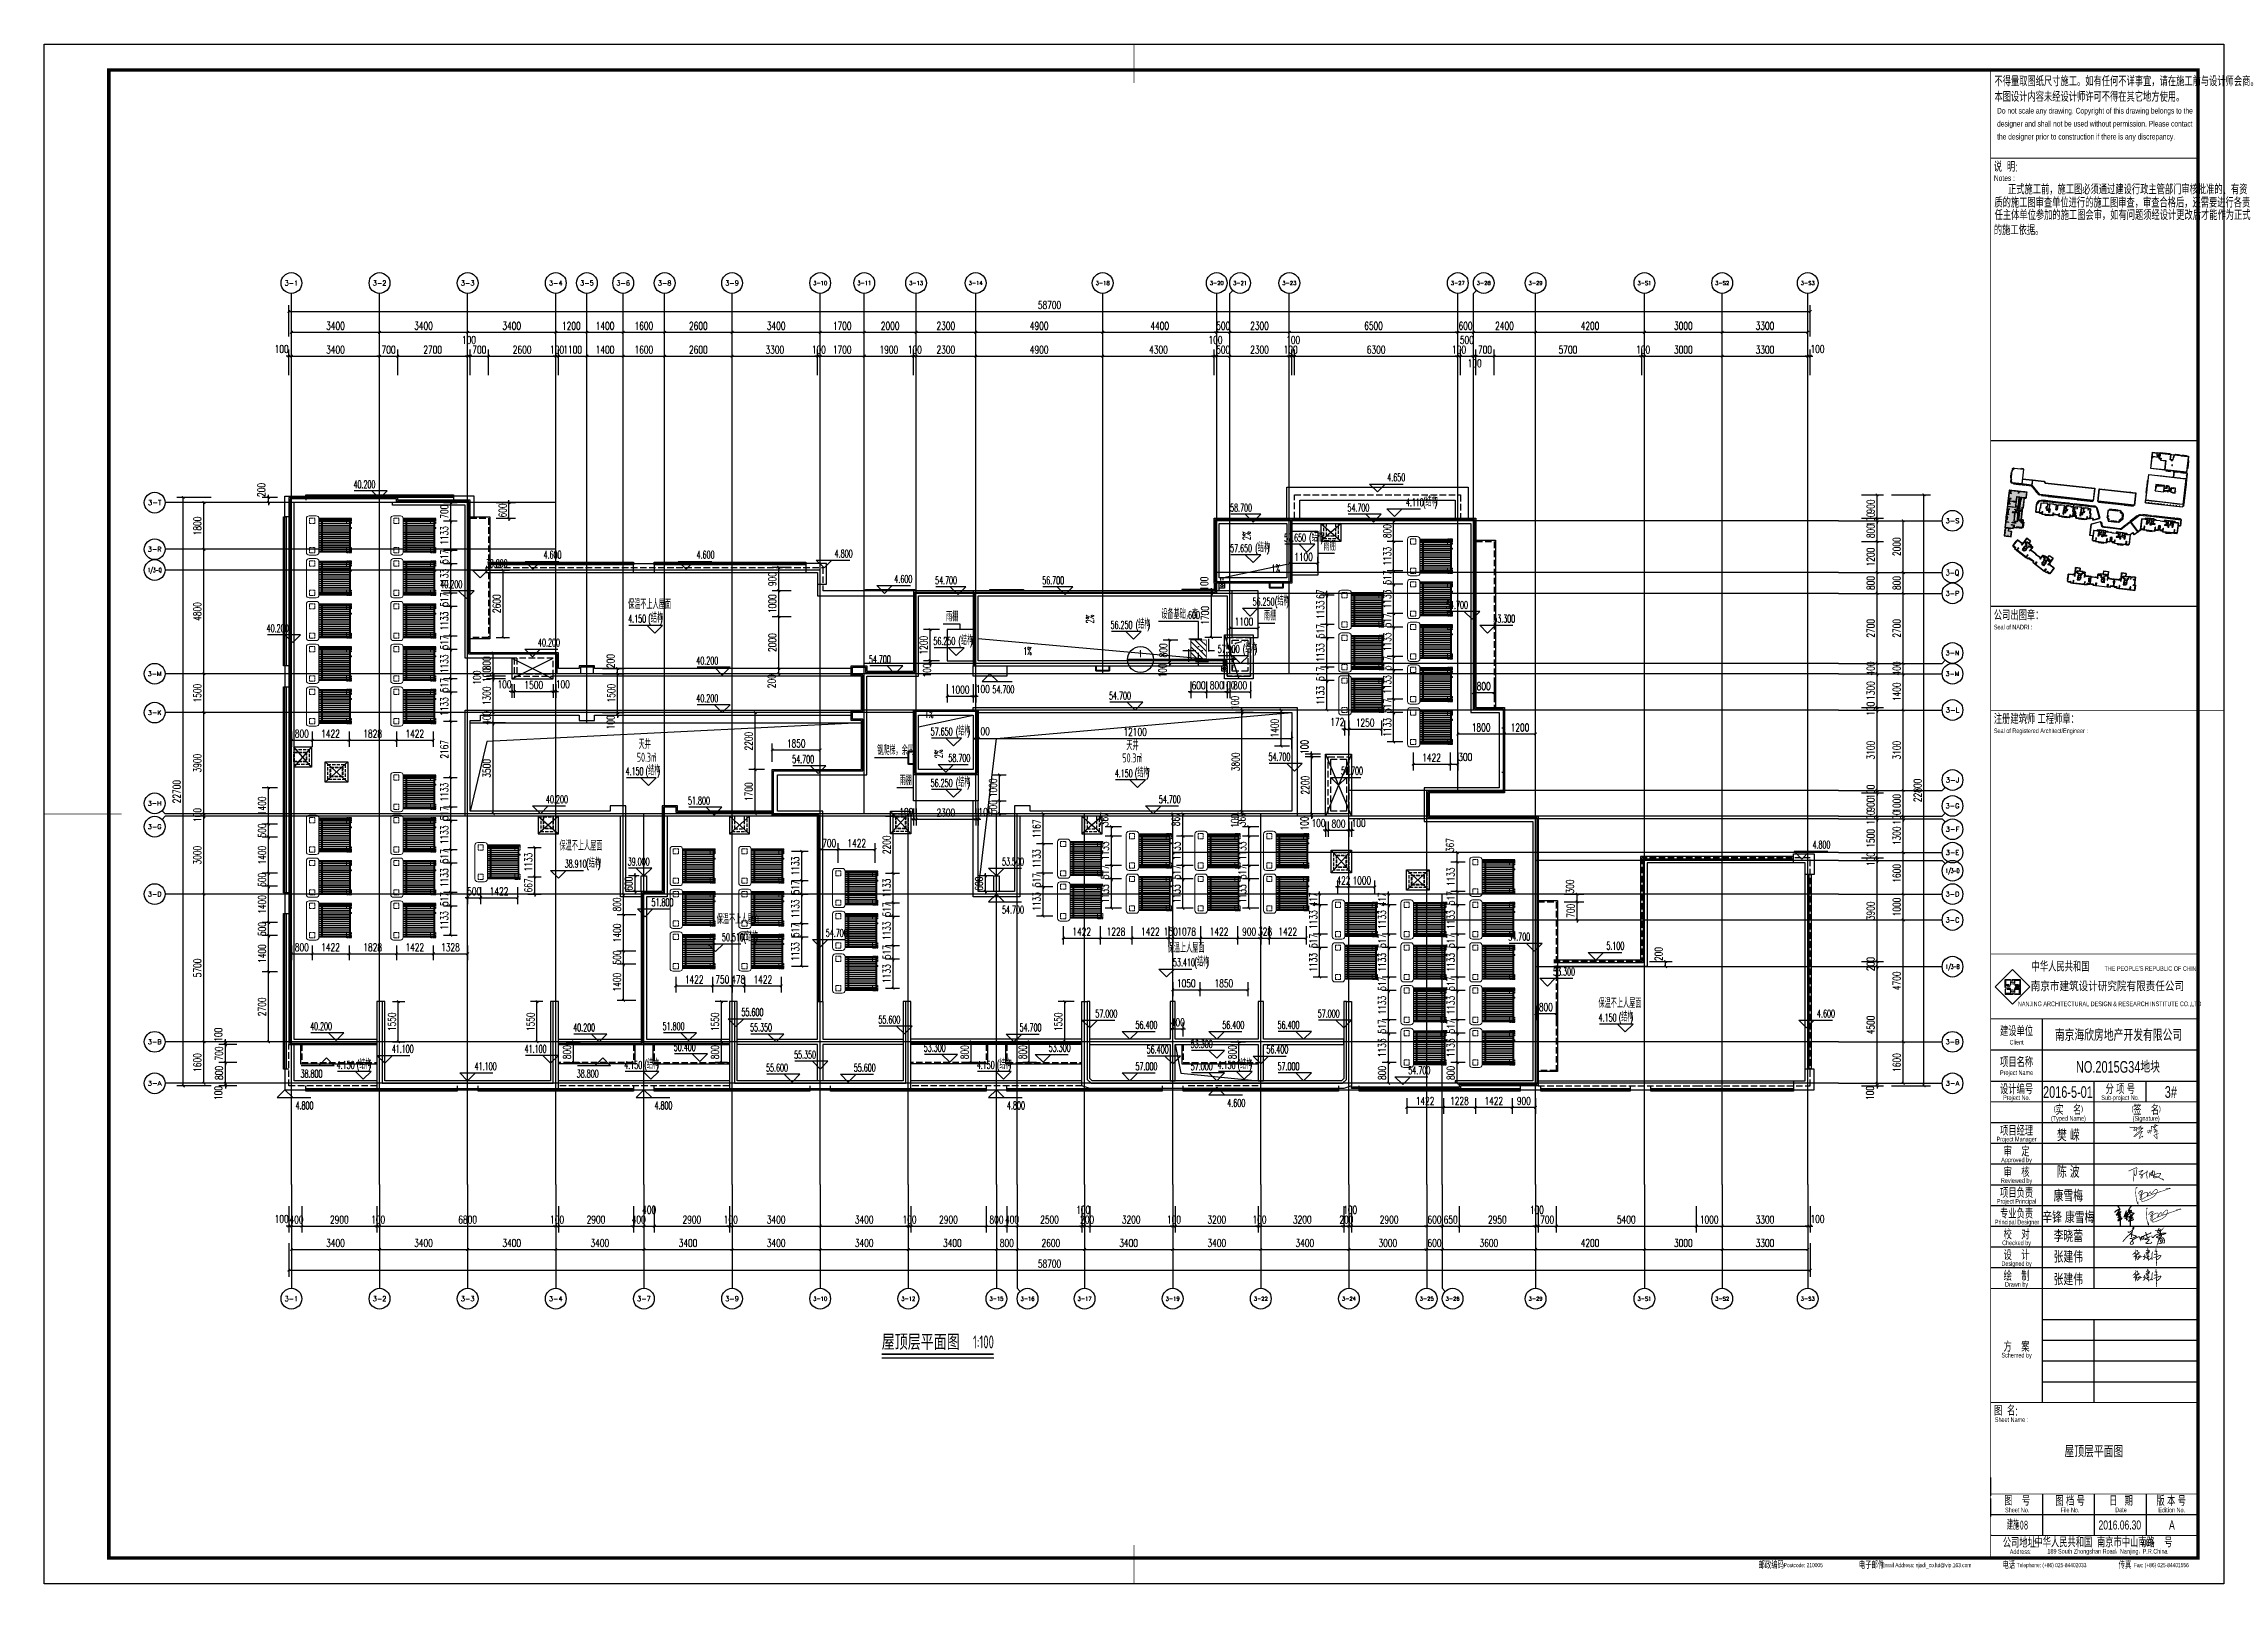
# Model space of a CAD drawing. Extents: x -59851 to 653804, y -249523 to 437614.
# Drawn here: x -57551 to 26584, y -249523 to -190088 of the extents above; entities that cross this region are included whole.
import ezdxf
from ezdxf.enums import TextEntityAlignment as Align

# ---------------------------------------------------------------- set-up
doc = ezdxf.new("R2010")
doc.units = 0
doc.header["$LTSCALE"] = 1000
doc.header["$MEASUREMENT"] = 0
for name, pattern in [('2015G34小桃园地块总图20160503$0$DASH', [0.35, 0.25, -0.1]), ('DASH', [0.35, 0.25, -0.1]), ('DASHDOT', [1, 0.5, -0.25, 0, -0.25])]:
    doc.linetypes.add(name, pattern=pattern)
for name, color, linetype in [('1#内审修改版_1_1_2236$0$LABEL_PM', 7, 'Continuous'), ('2015G34小桃园地块总图20160503$0$16.04.01 1#2#更新屋顶平面_t3$0$ROOF', 4, 'Continuous'), ('2015G34小桃园地块总图20160503$0$A-Stair', 142, 'Continuous'), ('2015G34小桃园地块总图20160503$0$A-烟气道', 105, 'Continuous'), ('2015G34小桃园地块总图20160503$0$WINDOW', 4, 'Continuous'), ('A-ROOF', 7, 'Continuous'), ('A-外装饰线脚', 7, 'Continuous'), ('A-屋顶', 4, 'Continuous'), ('A-材质分割线（横向）', 252, 'Continuous'), ('A-洞口', 105, 'Continuous'), ('A-烟气道', 105, 'Continuous'), ('A-看线', 105, 'Continuous'), ('A-第三道尺寸线', 105, 'Continuous'), ('A-线脚看线', 9, 'Continuous'), ('A-雨棚', 153, 'Continuous'), ('AD-NAME-ROOM', 9, 'Continuous'), ('AXIS', 3, 'Continuous'), ('AXIS_TEXT', 7, 'Continuous'), ('DIM_ELEV', 3, 'Continuous'), ('DIM_IDEN', 3, 'Continuous'), ('DIM_LEAD', 3, 'Continuous'), ('DIM_SYMB', 3, 'Continuous'), ('DOTE', 16, 'Continuous'), ('LABEL_FIXBOX_PM', 7, 'Continuous'), ('LABEL_FIXTXT_PM', 3, 'Continuous'), ('LABEL_PM', 7, 'Continuous'), ('LABEL_TXT_PM', 1, 'Continuous'), ('PUB_HATCH', 8, 'Continuous'), ('PUB_TEXT', 7, 'Continuous'), ('WINDOW', 4, 'Continuous'), ('ys', 154, 'Continuous'), ('太阳能', 252, 'Continuous'), ('正压风口', 212, 'Continuous'), ('电子签名', 7, 'Continuous'), ('通风排烟', 4, 'Continuous')]:
    doc.layers.add(name, color=color, linetype=linetype)
doc.layers.add('A-area(算半面积)', color=23, linetype='Continuous', plot=False)
doc.styles.add('2015G34小桃园地块总图20160503$0$16.04.01 1#2#更新屋顶平面_t3$0$HB-NORM-35M', font='', dxfattribs={"width": 0.8})
doc.styles.add('2015G34小桃园地块总图20160503$0$Standard', font='gbenor.shx', dxfattribs={"bigfont": 'gbcbig.shx'})
doc.styles.add('_TCH_AXIS', font='COMPLEX', dxfattribs={"bigfont": 'GBCBIG'})
doc.styles.add('_TCH_DIM', font='SIMPLEX.shx', dxfattribs={"width": 0.7, "bigfont": 'GBCBIG.shx'})
doc.styles.add('_TCH_DIM_T3', font='SIMPLEX.shx', dxfattribs={"width": 0.705882, "bigfont": 'GBCBIG.shx'})
doc.styles.add('_TCH_LABEL', font='COMPLEX', dxfattribs={"bigfont": 'GBCBIG'})
doc.styles.add('COMPLEX', font='COMPLEX')
doc.styles.add('LABEL_FIXBOX_PM', font='simhei.ttf', dxfattribs={"width": 0.8})
doc.styles.add('LABEL_FIXTXT_PM', font='pm_njadri_r.shx', dxfattribs={"width": 0.7, "bigfont": 'pm_njadri_hztxt.shx'})
doc.styles.add('LABEL_TXT_PM', font='pm_njadri_romans1.shx', dxfattribs={"width": 0.7, "bigfont": 'pm_njadri_hztxt.shx'})
doc.styles.get("Standard").update_dxf_attribs({"font": 'gbenor.shx', "width": 0.7, "bigfont": 'gbcbig.shx'})
doc.styles.add('黑体', font='simhei.ttf', dxfattribs={"width": 0.7})
doc.styles.get('2015G34小桃园地块总图20160503$0$16.04.01 1#2#更新屋顶平面_t3$0$HB-NORM-35M').set_extended_font_data('SimSun')
doc.dimstyles.new('_TCH_ARCH&&100', dxfattribs={"dimtxt": 297.5, "dimasz": 100, "dimexe": 250, "dimexo": 300, "dimgap": 100, "dimtad": 1, "dimdec": 0, "dimzin": 0, "dimdsep": 46, "dimtxsty": '_TCH_DIM_T3', "dimblk": 'ARCHTICK', "dimcen": 0.09, "dimclrt": 7, "dimazin": 2, "dimtfac": 1, "dimtdec": 0, "dimtix": 1, "dimtmove": 2, "dimatfit": 3, "dimfxl": 0, "dimtolj": 1, "dimtzin": 0, "dimarcsym": 0})
pattern_1 = [(0, (-730.89111, -636.81473), (0.078125, 0.15625), [0, -0.15625])]
pattern_2 = [(135, (273331.14, -290013.3), (-107.12668, -107.12668), [])]

msp = doc.modelspace()

# ---------------------------------------------------------------- texts
at = {"layer": 'LABEL_TXT_PM', "style": 'LABEL_TXT_PM', "width": 0.7}
msp.add_text('屋顶层平面图', height=450, dxfattribs=at).set_placement((21548.9, -244384.5), align=Align.MIDDLE)
at = {"layer": 'PUB_TEXT'}
for s, height, style, width, p in [('设备基础，高', 337.59, '_TCH_DIM', 0.7, (-14429.8, -212276)), ('600', 297.5, '_TCH_DIM', 0.494118, (-13397.7, -212276)), ('屋顶层平面图', 525.74, '黑体', 0.7, (-25216.3, -240419.2))]:
    msp.add_text(s, height=height, dxfattribs=dict(at, style=style, width=width)).set_placement(p)
at = {"layer": 'PUB_TEXT', "style": '_TCH_LABEL'}
msp.add_text('1', height=267.7, dxfattribs=at).set_placement((-15292.2, -213756.6), (-15177.4, -213756.6), align=Align.FIT)
at = {"layer": 'PUB_TEXT', "style": '_TCH_LABEL', "width": 0.777778}
msp.add_text('-', height=261, dxfattribs=at).set_placement((-15321.8, -214201.8), (-15147.8, -214201.8), align=Align.FIT)
at = {"layer": 'PUB_TEXT', "width": 0.7}
for s, height, p in [('1:100', 500, (-21693, -240419.2)), ('建施', 337.59, (18191.4, -247410.4)), ('-08', 350, (18535.4, -247410.4))]:
    msp.add_text(s, height=height, dxfattribs=at).set_placement(p)

# ---------------------------------------------------------------- blocks, each defined once
blk = doc.blocks.new('A$C325959D2')
at = {"layer": '太阳能', "lineweight": 9}
for p, q in [((1673, 1742), (374, 1742)), ((267, 1368), (267, 1635)), ((1673, 1261), (374, 1261)), ((374, 0), (374, 1261)), ((374, 1156), (1673, 1156)), ((374, 1120), (1673, 1120)), ((379, 1139), (409, 1139)), ((394, 1261), (394, 0)), ((413, 0), (413, 1261)), ((431, 1261), (431, 78)), ((476, 1261), (476, 78)), ((497, 1261), (497, 78)), ((559, 1261), (559, 78)), ((580, 1261), (580, 78)), ((642, 1261), (642, 78)), ((664, 1261), (664, 78)), ((726, 1261), (726, 78)), ((747, 1261), (747, 78)), ((809, 1261), (809, 78)), ((830, 1261), (830, 78)), ((892, 1261), (892, 78)), ((914, 1261), (914, 78)), ((976, 1261), (976, 78)), ((997, 1261), (997, 78)), ((1059, 1261), (1059, 78)), ((1080, 1261), (1080, 78)), ((1142, 1261), (1142, 78)), ((1164, 1261), (1164, 78)), ((1226, 1261), (1226, 78)), ((1247, 1261), (1247, 78)), ((1297, 1139), (1327, 1139)), ((1301, 1261), (1301, 78)), ((1322, 1261), (1322, 78)), ((1384, 1261), (1384, 78)), ((1406, 1261), (1406, 78)), ((1467, 1261), (1467, 78)), ((1489, 1261), (1489, 78)), ((1551, 1261), (1551, 78)), ((1572, 1261), (1572, 78)), ((1616, 1261), (1616, 78)), ((1634, 0), (1634, 1261)), ((1668, 1139), (1638, 1139)), ((1653, 1261), (1653, 0)), ((1673, 0), (1673, 1261)), ((1780, 1368), (1780, 1635)), ((374, 0), (413, 0)), ((379, 59), (409, 59)), ((413, 78), (1673, 78)), ((413, 42), (1673, 42)), ((1292, 0), (1292, 78)), ((1292, 0), (1331, 0)), ((1297, 59), (1327, 59)), ((1312, 0), (1312, 78)), ((1331, 0), (1331, 78)), ((1673, 0), (1634, 0)), ((1668, 59), (1638, 59))]:
    blk.add_line(p, q, dxfattribs=at)
at = {"layer": '太阳能'}
for p, q in [((374, 42), (374, 1261)), ((1673, 42), (1673, 1261)), ((374, 42), (1673, 42))]:
    blk.add_line(p, q, dxfattribs=at)
at = {"layer": '太阳能', "color": 9, "linetype": 'DASH', "lineweight": 9, "ltscale": 0.2}
for points in [[(557, 1422), (357, 1422), (357, 1622), (557, 1622)], [(1490, 1422), (1690, 1422), (1690, 1622), (1490, 1622)], [(557, 0), (357, 0), (357, 200), (557, 200)], [(1490, 0), (1690, 0), (1690, 200), (1490, 200)]]:
    blk.add_lwpolyline(points, close=True, dxfattribs=at)
at = {"layer": '太阳能', "lineweight": 9}
for centre in [(394, 1139), (1312, 1139), (1653, 1139), (394, 59), (1312, 59), (1653, 59)]:
    blk.add_circle(centre, 8.68, dxfattribs=at)
for centre, start, end in [((374, 1635), 90, 180), ((1673, 1635), 360, 90), ((374, 1368), 180, 270), ((1673, 1368), 270, 360)]:
    blk.add_arc(centre, 107, start, end, dxfattribs=at)
blk = doc.blocks.new('PMSheet_A1_20150113_5-3892016032414355901')
at = {"layer": 'LABEL_FIXBOX_PM'}
h = blk.add_hatch(color=256, dxfattribs=at)
h.paths.add_polyline_path([(762.26, 232.85), (762.26, 231.16), (762.39, 231.16), (762.39, 233.19), (759.25, 233.19), (759.34, 233.06), (760.21, 233.06), (760.21, 231.79), (760.35, 231.58), (760.35, 232.85)])
h.paths.add_polyline_path([(756.57, 233.19), (756.57, 230.05), (756.7, 230.14), (756.7, 231.01), (757.97, 231.01), (758.18, 231.16), (756.91, 231.16), (756.91, 233.06), (758.61, 233.06), (758.61, 233.19)])
h.paths.add_polyline_path([(758.61, 231.16), (758.84, 231.16), (758.84, 232.1), (758.61, 232.45)])
h.paths.add_polyline_path([(760.35, 231.16), (760.35, 230.92), (761.3, 230.92), (761.65, 231.16)])
h.paths.add_polyline_path([(760.99, 229.55), (760.77, 229.41), (762.05, 229.41), (762.05, 227.5), (760.35, 227.5), (760.35, 227.37), (762.39, 227.37), (762.39, 230.51), (762.26, 230.42), (762.26, 229.55)])
h.paths.add_polyline_path([(760.12, 228.46), (760.35, 228.11), (760.35, 229.41), (760.12, 229.41)])
h.paths.add_polyline_path([(756.7, 227.71), (756.7, 229.41), (756.57, 229.41), (756.57, 227.37), (759.71, 227.37), (759.62, 227.5), (758.75, 227.5), (758.75, 228.78), (758.61, 228.99), (758.61, 227.71)])
h.paths.add_polyline_path([(758.61, 229.41), (758.61, 229.65), (757.66, 229.65), (757.31, 229.41)])
h = blk.add_hatch(dxfattribs=at)
h.set_pattern_fill('DOTS', color=256, scale=2.5, style=0)
h.set_pattern_definition(pattern_1)
h.paths.add_polyline_path([(758.61, 230.29), (758.61, 231.16), (758.18, 231.16), (756.57, 230.05), (756.57, 229.41), (757.31, 229.41)])
h = blk.add_hatch(dxfattribs=at)
h.set_pattern_fill('DOTS', color=256, scale=2.5, style=0)
h.set_pattern_definition(pattern_1)
h.paths.add_polyline_path([(759.25, 233.19), (758.61, 233.19), (758.61, 232.45), (759.49, 231.16), (760.35, 231.16), (760.35, 231.58)])
h = blk.add_hatch(dxfattribs=at)
h.set_pattern_fill('DOTS', color=256, scale=2.5, style=0)
h.set_pattern_definition(pattern_1)
h.paths.add_polyline_path([(759.47, 229.41), (758.61, 229.41), (758.61, 228.99), (759.71, 227.37), (760.35, 227.37), (760.35, 228.11)])
h = blk.add_hatch(dxfattribs=at)
h.set_pattern_fill('DOTS', color=256, scale=2.5, style=0)
h.set_pattern_definition(pattern_1)
h.paths.add_polyline_path([(760.35, 230.27), (760.35, 229.41), (760.77, 229.41), (762.39, 230.51), (762.39, 231.16), (761.65, 231.16)])
for p, q in [((756.57, 233.19), (758.61, 233.19)), ((756.57, 230.05), (756.57, 233.19)), ((756.57, 230.05), (756.7, 230.14)), ((756.57, 229.41), (756.57, 227.37)), ((756.57, 229.41), (756.7, 229.41)), ((759.71, 227.37), (756.57, 227.37)), ((756.7, 231.01), (757.97, 231.01)), ((756.7, 230.14), (756.7, 231.01)), ((756.7, 227.71), (756.7, 229.41)), ((758.61, 227.71), (756.7, 227.71)), ((756.91, 233.06), (758.61, 233.06)), ((756.91, 231.16), (756.91, 233.06)), ((758.18, 231.16), (756.91, 231.16)), ((757.31, 229.41), (757.66, 229.65)), ((757.31, 229.41), (758.61, 229.41)), ((758.61, 229.65), (757.66, 229.65)), ((757.97, 231.01), (758.18, 231.16)), ((758.61, 233.19), (758.61, 233.06)), ((758.61, 232.45), (758.61, 231.16)), ((758.61, 232.45), (758.84, 232.1)), ((758.61, 231.16), (758.84, 231.16)), ((758.61, 229.41), (758.61, 229.65)), ((758.75, 228.78), (758.61, 228.99)), ((758.61, 228.99), (758.61, 227.71)), ((758.75, 227.5), (758.75, 228.78)), ((759.62, 227.5), (758.75, 227.5)), ((758.84, 231.16), (758.84, 232.1)), ((759.25, 233.19), (762.39, 233.19)), ((759.25, 233.19), (759.34, 233.06)), ((759.34, 233.06), (760.21, 233.06)), ((759.71, 227.37), (759.62, 227.5)), ((760.35, 229.41), (760.12, 229.41)), ((760.12, 229.41), (760.12, 228.46)), ((760.35, 228.11), (760.12, 228.46)), ((760.21, 233.06), (760.21, 231.79)), ((760.21, 231.79), (760.35, 231.58)), ((760.35, 232.85), (762.26, 232.85)), ((760.35, 231.58), (760.35, 232.85)), ((761.65, 231.16), (760.35, 231.16)), ((760.35, 231.16), (760.35, 230.92)), ((760.35, 230.92), (761.3, 230.92)), ((760.35, 228.11), (760.35, 229.41)), ((762.05, 227.5), (760.35, 227.5)), ((760.35, 227.37), (760.35, 227.5)), ((762.39, 227.37), (760.35, 227.37)), ((760.99, 229.55), (760.77, 229.41)), ((760.77, 229.41), (762.05, 229.41)), ((762.26, 229.55), (760.99, 229.55)), ((761.65, 231.16), (761.3, 230.92)), ((762.05, 229.41), (762.05, 227.5)), ((762.26, 232.85), (762.26, 231.16)), ((762.39, 231.16), (762.26, 231.16)), ((762.39, 230.51), (762.26, 230.42)), ((762.26, 230.42), (762.26, 229.55)), ((762.39, 233.19), (762.39, 227.37)), ((771, 186), (771, 218)), ((751, 206), (831, 206)), ((751, 194), (831, 194)), ((791, 186), (791, 194)), ((811, 186), (811, 194)), ((771, 70), (771, 186)), ((791, 114), (791, 186)), ((751, 178), (831, 178)), ((751, 170), (831, 170)), ((751, 162), (831, 162)), ((751, 154), (831, 154)), ((751, 146), (831, 146)), ((751, 138), (831, 138)), ((751, 130), (831, 130)), ((751, 122), (831, 122)), ((791, 70), (791, 102)), ((771, 94), (831, 94)), ((771, 86), (831, 86)), ((771, 78), (831, 78)), ((751, 41), (751, 34)), ((771, 34.7), (771, 18.7)), ((791, 34.7), (791, 18.7)), ((811, 34.7), (811, 18.7)), ((830.99, 26.64), (750.88, 26.64)), ((751, 33), (751, 26)), ((751.35, 18.64), (750.88, 18.64))]:
    blk.add_line(p, q, dxfattribs=at)
for points in [[(0, 594), (841, 594), (841, 0), (0, 0)], [(759.48, 223.59), (766.17, 230.28), (759.48, 236.97), (752.79, 230.28)]]:
    blk.add_lwpolyline(points, close=True, dxfattribs=at)
at = {"layer": 'LABEL_FIXBOX_PM', "const_width": 0.35}
for points in [[(420.5, 594), (420.5, 579)], [(751, 10), (751, 584)], [(751, 550), (831, 550)], [(751, 377), (831, 377)], [(751, 337), (831, 337)], [(841, 337), (831, 337)], [(0, 297), (30, 297)], [(751, 243), (831, 243)], [(751, 218), (831, 218)], [(751, 186), (831, 186)], [(751, 114), (831, 114)], [(751, 70), (831, 70)], [(751, 34.7), (831, 34.7)], [(751, 18.7), (831, 18.7)], [(420.5, 15), (420.5, 0)]]:
    blk.add_lwpolyline(points, dxfattribs=at)
at = {"layer": 'LABEL_FIXBOX_PM', "const_width": 1.4}
blk.add_lwpolyline([(831, 584), (25, 584), (25, 10), (831, 10)], close=True, dxfattribs=at)
at = {"layer": 'LABEL_FIXBOX_PM'}
blk.add_lwpolyline([(771, 102), (831, 102)], dxfattribs=at)
at = {"layer": 'LABEL_FIXBOX_PM', "style": 'LABEL_FIXBOX_PM', "width": 0.8}
blk.add_text('南京市建筑设计研究院有限责任公司', height=3.3, dxfattribs=at).set_placement((766.46, 229))
at = {"layer": 'LABEL_FIXTXT_PM', "style": 'LABEL_FIXTXT_PM', "width": 0.7}
for s, height, p in [('不得量取图纸尺寸施工。如有任何不详事宜，请在施工前与设计师会商。', 3.5, (752.47, 577.79)), ('本图设计内容未经设计师许可不得在其它地方使用。', 3.5, (752.47, 571.79)), ('designer and shall not be used without permission. Please contact', 2.2, (753.48, 562.19)), ('Do not scale any drawing. Copyright of this drawing belongs to the ', 2.2, (753.45, 567.19)), ('the designer prior to construction if there is any discrepancy.', 2.2, (753.48, 557.19)), ('说  明:', 3.5, (752.24, 544.8)), ('Notes :', 2.2, (752.24, 541.21)), ('正式施工前，施工图必须通过建设行政主管部门审核批准的、有资', 3.5, (757.7, 536.07)), ('质的施工图审查单位进行的施工图审查，审查合格后，还需要进行各责', 3.5, (752.43, 530.97)), ('任主体单位参加的施工图会审，如有问题须经设计更改后才能作为正式', 3.5, (752.53, 526.17)), ('的施工依据。', 3.5, (752.23, 520.37)), ('公司出图章：', 3.5, (752.24, 371.8)), ('Seal of NADRI :', 1.8, (752.24, 368.21)), ('Seal of Registered Architect/Engineer :', 1.8, (752.24, 328.21)), ('注册建筑师 工程师章：', 3.5, (752.24, 331.8)), ('中华人民共和国', 3.5, (766.81, 236.26)), ("THE PEOPLE'S REPUBLIC OF CHINA", 1.8, (794.91, 236.49)), ('189', 2.4, (809.19, 14.85))]:
    blk.add_text(s, height=height, dxfattribs=at).set_placement(p)
for s, height, p in [('/', 2.4, (764.22, 333.62)), ('Sheet Name :', 1.8, (752.62, 63.36)), ('189 South Zhongshan Road，Nanjing，P.R.China', 1.8, (772.89, 12.59))]:
    blk.add_text(s, height=height, dxfattribs=at).set_placement(p, align=Align.MIDDLE_LEFT)
for s, height, p in [('NANJING ARCHITECTURAL DESIGN & RESEARCH INSTITUTE CO.,LTD', 1.8, (796.91, 222.87)), ('Postcode: 210005', 1.6, (678.72, 6.46)), ('Email Address: njadi_co.ltd@vip.163.com', 1.6, (726.27, 6.46)), ('Telephone: (+86) 025-84402033', 1.6, (774.51, 6.46)), ('Fax: (+86) 025-84401556', 1.6, (816.86, 6.46))]:
    blk.add_text(s, height=height, dxfattribs=at).set_placement(p, align=Align.CENTER)
for s, height, p in [('建设单位', 3.5, (761, 213.52)), ('项目名称', 3.5, (761, 201.52)), ('Client', 1.8, (761, 208.99)), ('Project Name', 1.8, (761, 196.99)), ('设计编号', 3.5, (761, 191.09)), ('Project No.', 1.8, (761, 187.36)), ('Sub-project No.', 1.8, (801, 187.36)), ('分 项 号', 3.5, (801, 191.09)), ('项目经理', 3.5, (761, 175.09)), ('(Typed Name)', 1.8, (781, 179.36)), ('(               )', 2, (781, 183.09)), ('实    名', 3.5, (781, 183.09)), ('(               )', 2, (811, 183.09)), ('签    名', 3.5, (811, 183.09)), ('(Signature)', 1.8, (811, 179.36)), ('Project Manager', 1.8, (761, 171.36)), ('审    定', 3.5, (761, 167.09)), ('Approved by', 1.8, (761, 163.36)), ('审    核', 3.5, (761, 159.09)), ('Reviewed by', 1.8, (761, 155.36)), ('项目负责', 3.5, (761, 151.09)), ('Project Principal', 1.8, (761, 147.36)), ('专业负责', 3.5, (761, 143.09)), ('Principal Designer', 1.8, (761.17, 139.36)), ('校    对', 3.5, (761, 135.09)), ('Checked by', 1.8, (761, 131.36)), ('设    计', 3.5, (761, 127.09)), ('Designed by', 1.8, (761, 123.36)), ('绘    制', 3.5, (761, 119.09)), ('Drawn by', 1.8, (761, 115.36)), ('方    案', 3.5, (761, 91.75)), ('Schemed by', 1.8, (761, 88.02)), ('图  名:', 3.5, (756.85, 67.09)), ('图    号', 3.5, (761.24, 32.29)), ('图 档 号', 3.5, (781.65, 32.29)), ('日   期', 3.5, (801.3, 32.29)), ('版 本 号', 3.5, (820.66, 32.29)), ('Sheet No.', 1.8, (761.24, 28.56)), ('File No.', 1.8, (781.65, 28.56)), ('Date', 1.8, (801.3, 28.56)), ('Edition No.', 1.8, (820.86, 28.56)), ('公司地址:', 3.5, (762.53, 16.19)), ('中华人民共和国  南京市中山南路    号', 3.5, (794.52, 16.32)), ('邮政编码', 2.7, (666.35, 7.55)), ('电子邮件', 2.7, (705.05, 7.55)), ('电话', 2.7, (757.98, 7.55)), ('Address:', 1.8, (762.53, 12.46)), ('传真', 2.7, (802.84, 7.55))]:
    blk.add_text(s, height=height, dxfattribs=at).set_placement(p, align=Align.MIDDLE)
at = {"layer": 'LABEL_TXT_PM', "style": 'LABEL_TXT_PM'}
for tag, height, width, p in [('修改图应说明理由', 4.5, 0.7, (788.35, 468.8)), ('出图章签名', 4.5, 0.7, (759.46, 338.09)), ('建设单位_U01', 4.5, 0.7, (800.9, 212.14)), ('建设单位_D01', 4.5, 0.7, (800.9, 207.4)), ('建设单位', 4.5, 0.7, (800.9, 210.2)), ('项目名称_U01', 4.5, 0.7, (800.9, 200.42)), ('项目名称', 4.5, 0.7, (800.9, 198.19)), ('项目名称_D01', 4.5, 0.7, (800.9, 195.3)), ('设计编号', 4.5, 0.6, (780.76, 187.9)), ('分项号', 4.5, 0.6, (820.26, 188)), ('项目经理', 4.5, 0.7, (780.26, 172)), ('项目经理签名', 4.5, 0.7, (810.18, 172.26)), ('审定', 4.5, 0.7, (780.26, 163.9)), ('审定签名', 4.5, 0.7, (810.18, 164.16)), ('审核', 4.5, 0.7, (780.26, 156)), ('审核签名', 4.5, 0.7, (810.18, 156.26)), ('项目负责', 4.5, 0.7, (780.26, 148)), ('项目负责签名', 4.5, 0.7, (810.18, 148.26)), ('专业负责', 4.5, 0.7, (780.26, 140)), ('专业负责签名', 4.5, 0.7, (810.18, 140.26)), ('校对', 4.5, 0.7, (780.26, 131.9)), ('校对签名', 4.5, 0.7, (810.18, 132.16)), ('设计', 4.5, 0.7, (780.26, 124)), ('设计签名', 4.5, 0.7, (810.18, 124.26)), ('绘制', 4.5, 0.7, (780.26, 115.9)), ('绘制签名', 4.5, 0.7, (810.18, 116.16)), ('方案_01签名', 4.5, 0.7, (810.18, 96.16)), ('方案_01', 4.5, 0.7, (780.26, 95.9)), ('方案_02', 4.5, 0.7, (780.26, 87.9)), ('方案_02签名', 4.5, 0.7, (810.18, 88.16)), ('方案_03', 4.5, 0.7, (780.29, 79.9)), ('方案_03签名', 4.5, 0.7, (810.2, 80.16)), ('方案_04', 4.5, 0.7, (780.26, 71.9)), ('方案_04签名', 4.5, 0.7, (810.18, 72.16)), ('图名_U02', 4.5, 0.7, (790.5, 60.2)), ('图名_U01', 4.5, 0.7, (790.5, 54.2)), ('图名', 4.5, 0.7, (790.5, 47.96)), ('图名_D01', 4.5, 0.7, (790.5, 42.4)), ('图名_D02', 4.5, 0.7, (790.5, 37)), ('图号', 3.5, 0.7, (760.97, 20.95)), ('图档号', 3.5, 0.7, (781.1, 20.95)), ('日期', 3.5, 0.7, (801.07, 20.95)), ('版本号', 3.5, 0.7, (820.27, 20.95))]:
    blk.add_attdef(tag, text='', height=height, dxfattribs=dict(at, width=width)).set_placement(p, align=Align.CENTER)
blk = doc.blocks.new('no2wuding0329')
at = {"layer": 'A-ROOF'}
for points in [[(-25564, 24698), (-29214, 24698), (-29214, 24898), (-29814, 24898), (-29814, 21598), (-30614, 21598), (-30614, 15698), (-27214, 15698)], [(-25564, 24648), (-29264, 24648), (-29264, 24848), (-29764, 24848), (-29764, 21548), (-30564, 21548), (-30564, 15748), (-27214, 15748)], [(-25564, 24498), (-29464, 24498), (-29614, 24498), (-29614, 21398), (-30414, 21398), (-30414, 15898), (-27214, 15898)], [(-30164, 15698), (-30164, 14948), (-27214, 14948)]]:
    blk.add_lwpolyline(points, dxfattribs=at)
at = {"layer": 'A-ROOF', "linetype": 'DASH'}
blk.add_lwpolyline([(-30114, 15698), (-30114, 14998), (-27214, 14998)], dxfattribs=at)
at = {"layer": 'A-烟气道'}
for points in [[(-27214, 24498), (-27214, 23818), (-26434, 23818), (-26434, 24498)], [(-27214, 24498), (-26434, 23818)], [(-26434, 24498), (-27214, 23818)]]:
    blk.add_lwpolyline(points, dxfattribs=at)
at = {"layer": 'A-烟气道', "linetype": 'DASH', "ltscale": 0.5}
for points in [[(-27114, 24498), (-27114, 23918), (-26534, 23918), (-26534, 24498)], [(-27014, 24498), (-27014, 24018), (-26634, 24018), (-26634, 24498)]]:
    blk.add_lwpolyline(points, dxfattribs=at)
at = {"layer": 'DIM_ELEV'}
for p, q in [((-27509, 24848), (-28783, 24848)), ((-27809, 24548), (-28109, 24848)), ((-27809, 24548), (-27509, 24848)), ((-30464, 20626), (-30764, 20926)), ((-30764, 20926), (-29490, 20926)), ((-30464, 20626), (-30164, 20926)), ((-27749, 19278), (-28049, 19578)), ((-28049, 19578), (-26775, 19578)), ((-27749, 19278), (-27449, 19578)), ((-28489, 16148), (-29763, 16148)), ((-28789, 15848), (-29089, 16148)), ((-28789, 15848), (-28489, 16148)), ((-28057, 15339), (-29331, 15339)), ((-28357, 15039), (-28657, 15339)), ((-28357, 15039), (-28057, 15339))]:
    blk.add_line(p, q, dxfattribs=at)
at = {"layer": 'PUB_TEXT', "style": '_TCH_DIM'}
for s, height, width, p in [('51.800', 297.5, 0.494118, (-28813, 24953)), ('51.800', 297.5, 0.494118, (-30220, 21031)), ('50.510', 297.5, 0.494118, (-27505, 19683)), ('(', 298, 0.494118, (-26675, 19683)), ('结构', 337.6, 0.7, (-26577, 19683)), (')', 298, 0.494118, (-26233, 19683)), ('51.800', 297.5, 0.494118, (-29793, 16253)), ('50.400', 297.5, 0.494118, (-29361, 15444))]:
    blk.add_text(s, height=height, dxfattribs=dict(at, width=width)).set_placement(p)
at = {"layer": 'PUB_TEXT', "width": 0.7}
blk.add_text('保温不上人屋面', height=337.6, dxfattribs=at).set_placement((-27704, 20349))
blk = doc.blocks.new('18roof0330')
blk.add_lwpolyline([(-23814, -103102), (-26914, -103102), (-26914, -102902), (-23814, -102902), (-23814, -101452), (-23614, -101452), (-23614, -102902), (-20514, -102902), (-20514, -103102), (-23614, -103102), (-23614, -104502), (-23814, -104502), (-23814, -103102)], close=True)
for points in [[(-13314, -103102), (-10214, -103102), (-10214, -104502), (-10014, -104502), (-10014, -103102), (-6814, -103102), (-6814, -104502), (-6614, -104502), (-6614, -103102), (-3514, -103102), (-3514, -102902), (-6614, -102902), (-6614, -101452), (-6814, -101452), (-6814, -102902), (-10014, -102902), (-10014, -101452), (-10214, -101452), (-10214, -102902), (-13314, -102902)], [(-20514, -103102), (-23614, -103102), (-23614, -103952)]]:
    blk.add_lwpolyline(points)
at = {"layer": 'A-ROOF'}
for points in [[(-5514, -82802), (1586, -82802), (1586, -90102), (2686, -90102), (2686, -93402), (-214, -93402), (-214, -94302), (3986, -94302), (3986, -104702), (986, -104702), (986, -104802), (-3214, -104802), (-3214, -104702)], [(-5514, -82852), (1536, -82852), (1536, -90152), (2636, -90152), (2636, -93352), (-264, -93352), (-264, -94352), (3936, -94352), (3936, -104652), (936, -104652), (936, -104752), (-3214, -104752)], [(-5514, -83002), (1386, -83002), (1386, -90302), (2486, -90302), (2486, -93202), (-414, -93202), (-414, -94502), (3786, -94502), (3786, -104502), (786, -104502), (786, -104602), (-3214, -104602)], [(1586, -83652), (2336, -83652), (2336, -90102)], [(-23814, -101452), (-23814, -94302), (-25564, -94302), (-25564, -92502), (-22114, -92502), (-22114, -90602), (-22514, -90602), (-22514, -90202), (-22114, -90202), (-22114, -88902), (-22514, -88902), (-22514, -88502), (-21914, -88502), (-21914, -88702), (-20114, -88702)], [(-23764, -101452), (-23764, -94252), (-25514, -94252), (-25514, -92552), (-22064, -92552), (-22064, -90552), (-22464, -90552), (-22464, -90252), (-22064, -90252), (-22064, -88852), (-22464, -88852), (-22464, -88552), (-21964, -88552), (-21964, -88752), (-20114, -88752)], [(-23614, -101452), (-23614, -94102), (-25364, -94102), (-25364, -92702), (-21914, -92702), (-21914, -90402), (-21914, -88902), (-20114, -88902)], [(-24914, -92702), (-21914, -92702), (-21914, -90602)], [(-24914, -92502), (-22114, -92502), (-22114, -90602)], [(-17814, -90202), (-17814, -90102), (-5314, -90102), (-5314, -94302), (-16014, -94302), (-16014, -97402), (-17814, -97402), (-17814, -93702)], [(-17614, -90302), (-5514, -90302), (-5514, -94102), (-15614, -94102), (-15614, -93902), (-16214, -93902), (-16214, -97202), (-17614, -97202), (-17614, -93702)], [(-17014, -97202), (-17014, -96602), (-16814, -96602), (-16814, -97202)], [(3986, -97552), (4736, -97552), (4736, -104152), (3986, -104152)], [(-27014, -101452), (-27214, -101452), (-27214, -104802), (-20214, -104802), (-20214, -101452), (-20414, -101452)], [(-20514, -101452), (-20514, -104502), (-26914, -104502), (-26914, -101452), (-27014, -101452), (-27014, -104602), (-20414, -104602), (-20414, -101452), (-20514, -101452), (-20514, -101452)], [(-3214, -101452), (-3214, -104702), (-3514, -104802), (-13314, -104802), (-13614, -104702), (-13614, -101452), (-13414, -101452), (-13414, -104452), (-13264, -104602), (-3564, -104602), (-3414, -104452), (-3414, -101452), (-3214, -101452)], [(-3414, -101452), (-3514, -101452), (-3514, -104410), (-3605, -104502), (-13222, -104502), (-13314, -104410), (-13314, -101452), (-13414, -101452)], [(-13614, -102902), (-20214, -102902)], [(-13614, -103052), (-20214, -103052)], [(-13614, -103102), (-20214, -103102)], [(-17264, -103102), (-17264, -103852), (-20214, -103852)], [(-16564, -103102), (-16564, -103852), (-13614, -103852)], [(-9764, -103102), (-9764, -103852), (-6814, -103852)]]:
    blk.add_lwpolyline(points, dxfattribs=at)
at = {"layer": 'A-ROOF', "linetype": 'DASH'}
for points in [[(1586, -83702), (2286, -83702), (2286, -90102)], [(3986, -97602), (4686, -97602), (4686, -104102), (3986, -104102)], [(-17314, -103102), (-17314, -103802), (-20214, -103802)], [(-16514, -103102), (-16514, -103802), (-13614, -103802)], [(-9714, -103102), (-9714, -103802), (-6814, -103802)]]:
    blk.add_lwpolyline(points, dxfattribs=at)
at = {"layer": 'A-洞口'}
blk.add_lwpolyline([(-10014, -103102), (-9794, -104212), (-6814, -104502)], dxfattribs=at)
at = {"layer": 'A-烟气道'}
for points in [[(-4394, -83002), (-4394, -83682), (-3614, -83682), (-3614, -83002)], [(-4394, -83002), (-3614, -83682)], [(-3614, -83002), (-4394, -83682)], [(-20994, -94102), (-20214, -94982)], [(-20214, -94102), (-20994, -94982)], [(-13614, -94302), (-13614, -94982), (-12834, -94982), (-12834, -94302)], [(-13614, -94302), (-12834, -94982)], [(-12834, -94302), (-13614, -94982)], [(-3994, -95602), (-3214, -96482)], [(-3214, -95602), (-3994, -96482)], [(-1094, -97152), (-214, -96372)], [(-1094, -96372), (-214, -97152)]]:
    blk.add_lwpolyline(points, dxfattribs=at)
at = {"layer": 'A-烟气道', "linetype": 'DASH', "ltscale": 0.5}
for points in [[(-4294, -83002), (-4294, -83582), (-3714, -83582), (-3714, -83002)], [(-4194, -83002), (-4194, -83482), (-3814, -83482), (-3814, -83002)], [(-13514, -94302), (-13514, -94882), (-12934, -94882), (-12934, -94302)], [(-13414, -94302), (-13414, -94782), (-13034, -94782), (-13034, -94302)]]:
    blk.add_lwpolyline(points, dxfattribs=at)
at = {"layer": 'A-烟气道'}
for points in [[(-20994, -94102), (-20214, -94102), (-20214, -94982), (-20994, -94982)], [(-3994, -95602), (-3214, -95602), (-3214, -96482), (-3994, -96482)], [(-1094, -97152), (-1094, -96372), (-214, -96372), (-214, -97152)]]:
    blk.add_lwpolyline(points, close=True, dxfattribs=at)
at = {"layer": 'A-烟气道', "linetype": 'DASH', "ltscale": 0.5}
for points in [[(-20894, -94202), (-20314, -94202), (-20314, -94882), (-20894, -94882)], [(-20794, -94302), (-20414, -94302), (-20414, -94782), (-20794, -94782)], [(-20779, -94317), (-20429, -94317), (-20429, -94767), (-20779, -94767)], [(-3894, -95702), (-3314, -95702), (-3314, -96382), (-3894, -96382)], [(-3794, -95802), (-3414, -95802), (-3414, -96282), (-3794, -96282)], [(-3779, -95817), (-3429, -95817), (-3429, -96267), (-3779, -96267)], [(-994, -97052), (-994, -96472), (-314, -96472), (-314, -97052)], [(-894, -96952), (-894, -96572), (-414, -96572), (-414, -96952)], [(-879, -96937), (-879, -96587), (-429, -96587), (-429, -96937)]]:
    blk.add_lwpolyline(points, close=True, dxfattribs=at)
at = {"layer": 'A-看线'}
blk.add_lwpolyline([(-17614, -97202), (-16916, -91300), (-5514, -90302)], dxfattribs=at)
at = {"layer": 'DIM_ELEV'}
for p, q in [((-2068, -82652), (-3342, -82652)), ((-2368, -82952), (-2668, -82652)), ((-2368, -82952), (-2068, -82652)), ((1736, -86402), (462, -86402)), ((1436, -86702), (1136, -86402)), ((1436, -86702), (1736, -86402)), ((2037, -87232), (1737, -86932)), ((1737, -86932), (3011, -86932)), ((2037, -87232), (2337, -86932)), ((-20530, -88502), (-21804, -88502)), ((-20830, -88802), (-21130, -88502)), ((-20830, -88802), (-20530, -88502)), ((-11264, -89902), (-12538, -89902)), ((-11564, -90202), (-11864, -89902)), ((-11564, -90202), (-11264, -89902)), ((-23489, -92352), (-24763, -92352)), ((-23789, -92652), (-24089, -92352)), ((-23789, -92652), (-23489, -92352)), ((-5114, -92262), (-6388, -92262)), ((-5414, -92562), (-5714, -92262)), ((-5414, -92562), (-5114, -92262)), ((-11165, -92896), (-12318, -92896)), ((-11465, -93196), (-11765, -92896)), ((-11465, -93196), (-11165, -92896)), ((-10864, -94202), (-11164, -93902)), ((-11164, -93902), (-9890, -93902)), ((-10864, -94202), (-10564, -93902)), ((-16914, -96602), (-17214, -96302)), ((-17214, -96302), (-15940, -96302)), ((-16914, -96602), (-16614, -96302)), ((-16914, -97302), (-17214, -97602)), ((-16914, -97302), (-16614, -97602)), ((-17214, -97602), (-15940, -97602)), ((-23714, -99352), (-24014, -99052)), ((-24014, -99052), (-22740, -99052)), ((-23714, -99352), (-23414, -99052)), ((4136, -99202), (2862, -99202)), ((3836, -99502), (3536, -99202)), ((3836, -99502), (4136, -99202)), ((-10348, -100493), (-10648, -100193)), ((-10648, -100193), (-9374, -100193)), ((-10348, -100493), (-10048, -100193)), ((4349, -100852), (4049, -100552)), ((4049, -100552), (5323, -100552)), ((4349, -100852), (4649, -100552)), ((-26964, -102411), (-27264, -102111)), ((-27264, -102111), (-25990, -102111)), ((-26964, -102411), (-26664, -102111)), ((-20164, -102396), (-21438, -102396)), ((-20464, -102696), (-20764, -102396)), ((-20464, -102696), (-20164, -102396)), ((-13314, -102464), (-13614, -102164)), ((-13614, -102164), (-12340, -102164)), ((-13314, -102464), (-13014, -102164)), ((-11764, -102902), (-12064, -102602)), ((-12064, -102602), (-10790, -102602)), ((-11764, -102902), (-11464, -102602)), ((-8414, -102902), (-8714, -102602)), ((-8714, -102602), (-7440, -102602)), ((-8414, -102902), (-8114, -102602)), ((-4764, -102602), (-6038, -102602)), ((-5064, -102902), (-5364, -102602)), ((-5064, -102902), (-4764, -102602)), ((-3214, -102164), (-4488, -102164)), ((-3514, -102464), (-3814, -102164)), ((-3514, -102464), (-3214, -102164)), ((-25114, -102702), (-26388, -102702)), ((-25414, -103002), (-25714, -102702)), ((-25414, -103002), (-25114, -102702)), ((-16237, -103002), (-16537, -102702)), ((-16537, -102702), (-15263, -102702)), ((-16237, -103002), (-15937, -102702)), ((-8114, -103337), (-9388, -103337)), ((-8414, -103637), (-8714, -103337)), ((-8414, -103637), (-8114, -103337)), ((-24497, -104252), (-25771, -104252)), ((-24797, -104552), (-25097, -104252)), ((-24797, -104552), (-24497, -104252)), ((-23414, -103752), (-24688, -103752)), ((-23714, -104052), (-24014, -103752)), ((-23714, -104052), (-23414, -103752)), ((-22631, -104552), (-22931, -104252)), ((-22931, -104252), (-21657, -104252)), ((-22631, -104552), (-22331, -104252)), ((-18414, -103486), (-19688, -103486)), ((-18714, -103786), (-19014, -103486)), ((-18714, -103786), (-18414, -103486)), ((-15114, -103786), (-15414, -103486)), ((-15414, -103486), (-14140, -103486)), ((-15114, -103786), (-14814, -103486)), ((-11764, -104502), (-12064, -104202)), ((-12064, -104202), (-10790, -104202)), ((-11764, -104502), (-11464, -104202)), ((-9814, -103551), (-11088, -103551)), ((-10114, -103851), (-10414, -103551)), ((-10114, -103851), (-9814, -103551)), ((-8114, -104202), (-9388, -104202)), ((-8414, -104502), (-8714, -104202)), ((-8414, -104502), (-8114, -104202)), ((-6714, -103851), (-7014, -103551)), ((-7014, -103551), (-5740, -103551)), ((-6714, -103851), (-6414, -103551)), ((-4764, -104202), (-6038, -104202)), ((-5064, -104502), (-5364, -104202)), ((-5064, -104502), (-4764, -104202)), ((-1239, -104652), (-1539, -104352)), ((-1539, -104352), (-265, -104352)), ((-1239, -104652), (-939, -104352))]:
    blk.add_line(p, q, dxfattribs=at)
at = {"layer": 'PUB_TEXT', "style": '_TCH_DIM'}
for s, height, width, p in [('54.700', 297.5, 0.494118, (-3372, -82547)), ('54.700', 297.5, 0.494118, (432, -86297)), ('53.300', 297.5, 0.494118, (2253, -86827)), ('54.700', 297.5, 0.494118, (-21834, -88397)), ('54.700', 297.5, 0.494118, (-12568, -89797)), ('54.700', 297.5, 0.494118, (-24793, -92247)), ('4.150', 297.5, 0.494118, (-12348, -92791)), ('(', 298, 0.494118, (-11574, -92791)), ('结构', 337.6, 0.7, (-11476, -92791)), (')', 298, 0.494118, (-11132, -92791)), ('54.700', 297.5, 0.494118, (-6418, -92157)), ('54.700', 297.5, 0.494118, (-10648, -93797)), ('53.500', 297.5, 0.494118, (-16698, -96197)), ('54.700', 297.5, 0.494118, (-16698, -98057)), ('54.700', 297.5, 0.494118, (-23498, -98947)), ('54.700', 297.5, 0.494118, (2832, -99097)), ('53.410', 297.5, 0.494118, (-10104, -100088)), ('(', 298, 0.494118, (-9274, -100088)), ('结构', 337.6, 0.7, (-9176, -100088)), (')', 298, 0.494118, (-8832, -100088)), ('53.300', 297.5, 0.494118, (4565, -100447)), ('55.600', 297.5, 0.494118, (-26748, -102006)), ('57.000', 297.5, 0.494118, (-13098, -102059)), ('57.000', 297.5, 0.494118, (-4518, -102059)), ('55.350', 297.5, 0.494118, (-26418, -102597)), ('55.600', 297.5, 0.494118, (-21468, -102291)), ('54.700', 297.5, 0.494118, (-16021, -102597)), ('56.400', 297.5, 0.494118, (-11548, -102497)), ('56.400', 297.5, 0.494118, (-8198, -102497)), ('56.400', 297.5, 0.494118, (-6068, -102497)), ('55.350', 297.5, 0.494118, (-24718, -103647)), ('53.300', 297.5, 0.494118, (-19718, -103381)), ('53.300', 297.5, 0.494118, (-14898, -103381)), ('56.400', 297.5, 0.494118, (-11118, -103446)), ('53.300', 297.5, 0.494118, (-9418, -103232)), ('56.400', 297.5, 0.494118, (-6498, -103446)), ('55.600', 297.5, 0.494118, (-25801, -104147)), ('55.600', 297.5, 0.494118, (-22415, -104147)), ('57.000', 297.5, 0.494118, (-11548, -104097)), ('57.000', 297.5, 0.494118, (-9418, -104097)), ('57.000', 297.5, 0.494118, (-6068, -104097)), ('54.700', 297.5, 0.494118, (-1023, -104247))]:
    blk.add_text(s, height=height, dxfattribs=dict(at, width=width)).set_placement(p)
at = {"layer": 'PUB_TEXT', "width": 0.7}
for s, height, p in [('天井', 337.6, (-11900, -91746)), ('50.3m', 350, (-12058, -92223)), ('2', 175, (-11385, -92048)), ('保温上人屋面', 337.6, (-10304, -99556))]:
    blk.add_text(s, height=height, dxfattribs=at).set_placement(p)
blk = doc.blocks.new('A$C0EE327CC')
at = {"layer": 'A-屋顶'}
for points in [[(520, 200), (520, 20, -0.414214), (500, 0), (20, 0, -0.414214), (0, 20), (0, 200)], [(500, 200), (500, 40, -0.414214), (480, 20), (40, 20, -0.414214), (20, 40), (20, 200)]]:
    blk.add_lwpolyline(points, format="xyb", dxfattribs=at)
blk = doc.blocks.new('hexintongroof0330')
for points in [[(-17814, -145002), (-17814, -147902), (-8014, -147902), (-8014, -148302), (-7114, -148302), (-7114, -146802), (-7814, -146802), (-7814, -145002), (-8314, -145002), (-8314, -144702), (-8514, -144702), (-8514, -145002), (-20114, -145002), (-20114, -148102)], [(-17764, -145052), (-17764, -147902)]]:
    blk.add_lwpolyline(points)
for points in [[(-20114, -149602), (-17614, -149602), (-17614, -152102), (-20114, -152102)], [(-20064, -149652), (-17664, -149652), (-17664, -152052), (-20064, -152052)], [(-19914, -149802), (-17814, -149802), (-17814, -151902), (-19914, -151902)], [(-4214, -151302), (-3214, -151302), (-3214, -153702), (-4214, -153702)]]:
    blk.add_lwpolyline(points, close=True)
at = {"linetype": 'DASH'}
for points in [[(-4114, -151402), (-3314, -151402), (-3314, -153602), (-4114, -153602)], [(-4014, -151502), (-3414, -151502), (-3414, -153502), (-4014, -153502)]]:
    blk.add_lwpolyline(points, close=True, dxfattribs=at)
at = {"layer": 'A-ROOF'}
for points in [[(-8514, -142202), (-5514, -142202), (-5514, -144702), (-8514, -144702)], [(-8464, -142252), (-5564, -142252), (-5564, -144652), (-8464, -144652)], [(-8314, -142402), (-5714, -142402), (-5714, -144502), (-8314, -144502)], [(-8114, -146702), (-7014, -146702), (-7014, -148402), (-8114, -148402)]]:
    blk.add_lwpolyline(points, close=True, dxfattribs=at)
for points in [[(-17764, -145052), (-8464, -145052), (-8464, -144702)], [(-20114, -148152), (-20064, -148152), (-20064, -145052), (-17814, -145052)], [(-20114, -148302), (-19914, -148302), (-19914, -145202), (-17814, -145202)], [(-17614, -145202), (-8014, -145202), (-8014, -146802)], [(-8014, -147702), (-17614, -147702), (-17614, -145202)], [(-16514, -147902), (-16514, -148302), (-17814, -148302), (-17814, -147902)], [(-16514, -147902), (-16514, -148302), (-17814, -148302)]]:
    blk.add_lwpolyline(points, dxfattribs=at)
at = {"layer": 'A-ROOF', "linetype": 'DASH'}
for points in [[(-8014, -146802), (-7114, -146802), (-7114, -148302), (-8014, -148302)], [(-7814, -146902), (-7214, -146902), (-7214, -148102), (-7814, -148102)]]:
    blk.add_lwpolyline(points, close=True, dxfattribs=at)
blk.add_lwpolyline([(-7814, -148102), (-7688, -147028), (-7216, -146897)], dxfattribs=at)
at = {"layer": 'A-雨棚'}
for points in [[(-5514, -142702), (-4514, -142702), (-4514, -144402), (-5514, -144402)], [(-7114, -146802), (-6814, -146802), (-6814, -145002), (-7814, -145002)], [(-17814, -146502), (-18814, -146502), (-18814, -147702), (-17814, -147702)], [(-17614, -152102), (-17614, -153102), (-20114, -153102), (-20114, -152102)]]:
    blk.add_lwpolyline(points, dxfattribs=at)
at = {"layer": 'DIM_ELEV'}
for p, q in [((-6714, -142052), (-7867, -142052)), ((-7014, -142352), (-7314, -142052)), ((-7014, -142352), (-6714, -142052)), ((-6714, -143613), (-7867, -143613)), ((-7014, -143913), (-7314, -143613)), ((-7014, -143913), (-6714, -143613)), ((-4633, -143210), (-5786, -143210)), ((-4933, -143510), (-5233, -143210)), ((-4933, -143510), (-4633, -143210)), ((-18096, -144852), (-19250, -144852)), ((-18396, -145152), (-18696, -144852)), ((-18396, -145152), (-18096, -144852)), ((-13964, -144852), (-15117, -144852)), ((-14264, -145152), (-14564, -144852)), ((-14264, -145152), (-13964, -144852)), ((-7125, -145976), (-7425, -145676)), ((-7425, -145676), (-6272, -145676)), ((-7125, -145976), (-6825, -145676)), ((-18163, -147197), (-19317, -147197)), ((-18463, -147497), (-18763, -147197)), ((-18463, -147497), (-18163, -147197)), ((-11327, -146571), (-12480, -146571)), ((-11627, -146871), (-11927, -146571)), ((-11627, -146871), (-11327, -146571)), ((-7195, -147506), (-8348, -147506)), ((-7495, -147806), (-7795, -147506)), ((-7495, -147806), (-7195, -147506)), ((-17164, -148202), (-17464, -148502)), ((-17464, -148502), (-16310, -148502)), ((-17164, -148202), (-16864, -148502)), ((-18267, -150686), (-19421, -150686)), ((-18567, -150986), (-18867, -150686)), ((-18567, -150986), (-18267, -150686)), ((-18864, -152002), (-19164, -151702)), ((-19164, -151702), (-18010, -151702)), ((-18864, -152002), (-18564, -151702)), ((-3714, -152502), (-4014, -152202)), ((-4014, -152202), (-2860, -152202)), ((-3714, -152502), (-3414, -152202)), ((-18267, -152668), (-19421, -152668)), ((-18567, -152968), (-18867, -152668)), ((-18567, -152968), (-18267, -152668))]:
    blk.add_line(p, q, dxfattribs=at)
at = {"layer": 'DIM_LEAD'}
for p, q in [((-4514, -143552), (-4402, -143552)), ((-4514, -143552), (-4402, -143552)), ((-4402, -143552), (-3876, -143552)), ((-18314, -146286), (-18963, -146286)), ((-18314, -146502), (-18314, -146286)), ((-18314, -146502), (-18314, -146286)), ((-6814, -146247), (-6702, -146247)), ((-6814, -146247), (-6702, -146247)), ((-6702, -146247), (-6176, -146247)), ((-20446, -151442), (-21621, -151442)), ((-20314, -151442), (-20446, -151442)), ((-20226, -152602), (-20751, -152602)), ((-20114, -152602), (-20226, -152602)), ((-20114, -152602), (-20226, -152602))]:
    blk.add_line(p, q, dxfattribs=at)
for points, const_width in [([(-4524, -143552, 1), (-4504, -143552, 1)], 20), ([(-4524, -143552, 1), (-4504, -143552, 1)], 20), ([(-6824, -146247, 1), (-6804, -146247, 1)], 20), ([(-6824, -146247, 1), (-6804, -146247, 1)], 20), ([(-18314, -146508, 1), (-18314, -146495, 1)], 13.3), ([(-18314, -146508, 1), (-18314, -146495, 1)], 13.3), ([(-20307, -151442, 1), (-20320, -151442, 1)], 13.3), ([(-20104, -152602, 1), (-20124, -152602, 1)], 20), ([(-20104, -152602, 1), (-20124, -152602, 1)], 20)]:
    blk.add_lwpolyline(points, format="xyb", close=True, dxfattribs=dict(at, const_width=const_width))
at = {"layer": 'DIM_SYMB'}
for points in [[(-7010, -142628, 0, 0, 0), (-7010, -143121, 80, 0, 0), (-7010, -143421, 0, 0, 0)], [(-5896, -144396, 0, 0, 0), (-6390, -144396, 80, 0, 0), (-6690, -144396, 0, 0, 0)], [(-13055, -145837, 0, 0, 0), (-13055, -146331, 80, 0, 0), (-13055, -146631, 0, 0, 0)], [(-16052, -147583, 0, 0, 0), (-15559, -147583, 80, 0, 0), (-15259, -147583, 0, 0, 0)], [(-19846, -150004, 0, 0, 0), (-19352, -150004, 80, 0, 0), (-19052, -150004, 0, 0, 0)], [(-18886, -151617, 0, 0, 0), (-18886, -151124, 80, 0, 0), (-18886, -150824, 0, 0, 0)]]:
    blk.add_lwpolyline(points, format="xyseb", dxfattribs=at)
at = {"layer": 'ys'}
for points in [[(-8314, -144902), (-8314, -144702), (-8114, -144702), (-8114, -144902)], [(-8214, -148102), (-8214, -147902), (-8014, -147902), (-8014, -148102)]]:
    blk.add_lwpolyline(points, close=True, dxfattribs=at)
at = {"layer": 'ys', "linetype": 'DASH', "ltscale": 0.3}
for points in [[(-8164, -144502), (-8264, -144502), (-8264, -144702), (-8164, -144702)], [(-8064, -147702), (-8164, -147702), (-8164, -147902), (-8064, -147902)]]:
    blk.add_lwpolyline(points, close=True, dxfattribs=at)
at = {"layer": 'ys'}
for points in [[(-8214, -144502), (-5714, -143976)], [(-8114, -147702), (-17614, -146850)], [(-8114, -146702), (-7564, -148402)], [(-19914, -150244), (-17814, -149802)], [(-3214, -151302), (-4214, -153702)], [(-4214, -151302), (-3214, -153702)]]:
    blk.add_lwpolyline(points, dxfattribs=at)
for centre in [(-8212, -144802), (-8112, -148002)]:
    blk.add_circle(centre, 50, dxfattribs=at)
at = {"layer": 'PUB_HATCH'}
for p in [(-6374, -144902), (-13074, -148102)]:
    blk.add_blockref('A$C0EE327CC', p, dxfattribs=at)
at = {"layer": 'PUB_HATCH', "rotation": 270}
blk.add_blockref('A$C0EE327CC', (-20314, -151182), dxfattribs=at)
at = {"layer": 'PUB_TEXT', "style": '_TCH_DIM'}
for s, height, width, p in [('58.700', 297.5, 0.494118, (-7897, -141947)), ('57.650', 297.5, 0.494118, (-5816, -143105)), ('(', 298, 0.494118, (-4849, -143105)), ('结构', 337.6, 0.7, (-4751, -143105)), (')', 298, 0.494118, (-4407, -143105)), ('57.650', 297.5, 0.494118, (-7897, -143508)), ('(', 298, 0.494118, (-6930, -143508)), ('结构', 337.6, 0.7, (-6832, -143508)), (')', 298, 0.494118, (-6488, -143508)), ('雨棚', 337.6, 0.7, (-4294, -143447)), ('54.700', 297.5, 0.494118, (-19280, -144747)), ('56.700', 297.5, 0.494118, (-15147, -144747)), ('1%', 297.5, 0.494118, (-6303, -144292)), ('56.250', 297.5, 0.494118, (-7030, -145571)), ('(', 298, 0.494118, (-6172, -145571)), ('结构', 337.6, 0.7, (-6074, -145571)), (')', 298, 0.494118, (-5730, -145571)), ('雨棚', 337.6, 0.7, (-18858, -146182)), ('56.250', 297.5, 0.494118, (-12510, -146466)), ('(', 298, 0.494118, (-11543, -146466)), ('结构', 337.6, 0.7, (-11445, -146466)), (')', 298, 0.494118, (-11101, -146466)), ('雨棚', 337.6, 0.7, (-6594, -146142)), ('56.250', 297.5, 0.494118, (-19347, -147092)), ('(', 298, 0.494118, (-18380, -147092)), ('结构', 337.6, 0.7, (-18282, -147092)), (')', 298, 0.494118, (-17938, -147092)), ('1%', 297.5, 0.494118, (-15883, -147478)), ('57.900', 297.5, 0.494118, (-8378, -147401)), ('(', 298, 0.494118, (-7411, -147401)), ('结构', 337.6, 0.7, (-7313, -147401)), (')', 298, 0.494118, (-6969, -147401)), ('54.700', 297.5, 0.494118, (-17068, -148957)), ('1%', 297.5, 0.494118, (-19677, -149900)), ('57.650', 297.5, 0.494118, (-19451, -150581)), ('(', 298, 0.494118, (-18484, -150581)), ('结构', 337.6, 0.7, (-18386, -150581)), (')', 298, 0.494118, (-18042, -150581)), ('钢爬梯，余同', 337.6, 0.7, (-21516, -151337)), ('58.700', 297.5, 0.494118, (-18768, -151597)), ('雨棚', 337.6, 0.7, (-20646, -152497)), ('56.250', 297.5, 0.494118, (-19451, -152563)), ('(', 298, 0.494118, (-18484, -152563)), ('结构', 337.6, 0.7, (-18386, -152563)), (')', 298, 0.494118, (-18042, -152563)), ('54.700', 297.5, 0.494118, (-3618, -152097))]:
    blk.add_text(s, height=height, dxfattribs=dict(at, width=width)).set_placement(p)
at = {"layer": 'PUB_TEXT', "style": '_TCH_DIM', "width": 0.494118}
for p in [(-7115, -143049), (-13160, -146258), (-18992, -151462)]:
    blk.add_text('2%', height=297.5, rotation=90, dxfattribs=at).set_placement(p)
blk = doc.blocks.new('no1wuding0329')
at = {"layer": 'A-ROOF'}
for points in [[(-22514, 89598), (-32414, 89598), (-32414, 89698), (-33014, 89698), (-33014, 89598), (-33814, 89598), (-33814, 90198), (-37214, 90198), (-37214, 96098), (-40014, 96098), (-40014, 96198), (-44214, 96198), (-44214, 75098), (-40814, 75098)], [(-22514, 89398), (-32464, 89398), (-32464, 89648), (-32964, 89648), (-32964, 89398), (-33864, 89398), (-33864, 90148), (-37264, 90148), (-37264, 96048), (-40064, 96048), (-40064, 96148), (-44164, 96148), (-44164, 75148), (-40814, 75148)], [(-35614, 89998), (-37414, 89998), (-37414, 95898), (-40214, 95898), (-40214, 95998), (-44014, 95998), (-44014, 75298), (-40814, 75298)], [(-37214, 95448), (-36464, 95448), (-36464, 90748), (-37214, 90748)], [(-35614, 89998), (-35614, 89198), (-34014, 89198), (-34014, 89298)], [(-22514, 89298), (-32664, 89298), (-32764, 89298), (-34014, 89298)], [(-30614, 80798), (-31414, 80798), (-31414, 83898), (-31614, 83898), (-31614, 83898), (-37414, 83898), (-37414, 87998), (-37014, 87998), (-37014, 87998), (-32814, 87998), (-32814, 87998), (-32614, 87998), (-32614, 87998), (-22514, 87998)], [(-30614, 80998), (-31214, 80998), (-31214, 84298), (-31814, 84298), (-31814, 84098), (-37214, 84098), (-37214, 87598), (-36814, 87598), (-36814, 87798), (-33014, 87798), (-33014, 87598), (-32414, 87598), (-32414, 87798), (-22514, 87798), (-22514, 87798)], [(-37214, 87498), (-22114, 87498)], [(-40614, 76748), (-40614, 73598), (-34014, 73598), (-34014, 76748)], [(-43764, 75098), (-43764, 74348), (-40814, 74348)], [(-33814, 75298), (-30614, 75298)], [(-33814, 75148), (-30614, 75148)], [(-33814, 75098), (-30614, 75098)], [(-30864, 75098), (-30864, 74348), (-33814, 74348)]]:
    blk.add_lwpolyline(points, dxfattribs=at)
at = {"layer": 'A-ROOF', "linetype": 'DASH'}
for points in [[(-37214, 95398), (-36514, 95398), (-36514, 90798), (-37214, 90798)], [(-34014, 89298), (-34014, 89998), (-35614, 89998)], [(-35514, 89998), (-35514, 89298), (-34014, 89298)], [(-35414, 89998), (-35414, 89398), (-34014, 89398)], [(-43714, 75098), (-43714, 74398), (-40814, 74398)], [(-30914, 75098), (-30914, 74398), (-33814, 74398)]]:
    blk.add_lwpolyline(points, dxfattribs=at)
at = {"layer": 'A-ROOF'}
blk.add_lwpolyline([(-34114, 76748), (-34114, 73698), (-40514, 73698), (-40514, 76748), (-40814, 76748), (-40814, 73398), (-33814, 73398), (-33814, 76748)], close=True, dxfattribs=at)
at = {"layer": 'A-洞口'}
blk.add_lwpolyline([(-22114, 87498), (-36570, 86784), (-37214, 84098)], dxfattribs=at)
at = {"layer": 'A-烟气道'}
for points in [[(-44014, 86578), (-43334, 86578), (-43334, 85798), (-44014, 85798)], [(-43334, 86578), (-44014, 85798)], [(-43334, 85798), (-44014, 86578)], [(-42814, 85218), (-41934, 85998)], [(-42814, 85998), (-41934, 85218)], [(-34594, 83898), (-34594, 83218), (-33814, 83218), (-33814, 83898)], [(-34594, 83898), (-33814, 83218)], [(-33814, 83898), (-34594, 83218)]]:
    blk.add_lwpolyline(points, dxfattribs=at)
at = {"layer": 'A-烟气道', "linetype": 'DASH', "ltscale": 0.5}
for points in [[(-44014, 86478), (-43434, 86478), (-43434, 85898), (-44014, 85898)], [(-34494, 83898), (-34494, 83318), (-33914, 83318), (-33914, 83898)]]:
    blk.add_lwpolyline(points, dxfattribs=at)
for points in [[(-44014, 86378), (-43534, 86378), (-43534, 85998), (-44014, 85998)], [(-43999, 86363), (-43549, 86363), (-43549, 86013), (-43999, 86013)], [(-42714, 85898), (-42034, 85898), (-42034, 85318), (-42714, 85318)], [(-42614, 85798), (-42134, 85798), (-42134, 85418), (-42614, 85418)], [(-42599, 85783), (-42149, 85783), (-42149, 85433), (-42599, 85433)], [(-34394, 83898), (-34014, 83898), (-34014, 83418), (-34394, 83418)], [(-34379, 83883), (-34029, 83883), (-34029, 83433), (-34379, 83433)]]:
    blk.add_lwpolyline(points, close=True, dxfattribs=at)
at = {"layer": 'A-烟气道'}
blk.add_lwpolyline([(-42814, 85998), (-41934, 85998), (-41934, 85218), (-42814, 85218)], close=True, dxfattribs=at)
at = {"layer": 'DIM_ELEV'}
for p, q in [((-40414, 96448), (-41688, 96448)), ((-40714, 96148), (-41014, 96448)), ((-40714, 96148), (-40414, 96448)), ((-36830, 93098), (-37130, 93398)), ((-37130, 93398), (-35856, 93398)), ((-36830, 93098), (-36530, 93398)), ((-37064, 92595), (-38338, 92595)), ((-37364, 92295), (-37664, 92595)), ((-37364, 92295), (-37064, 92595)), ((-43764, 90899), (-45038, 90899)), ((-44064, 90599), (-44364, 90899)), ((-44064, 90599), (-43764, 90899)), ((-34814, 90048), (-35114, 90348)), ((-35114, 90348), (-33840, 90348)), ((-34814, 90048), (-34514, 90348)), ((-27189, 89648), (-28463, 89648)), ((-27489, 89348), (-27789, 89648)), ((-27489, 89348), (-27189, 89648)), ((-27189, 88198), (-28463, 88198)), ((-27489, 87898), (-27789, 88198)), ((-27489, 87898), (-27189, 88198)), ((-30038, 85383), (-31192, 85383)), ((-30338, 85083), (-30638, 85383)), ((-30338, 85083), (-30038, 85383)), ((-34508, 83998), (-34808, 84298)), ((-34808, 84298), (-33534, 84298)), ((-34508, 83998), (-34208, 84298)), ((-33815, 81512), (-34115, 81812)), ((-34115, 81812), (-32841, 81812)), ((-33815, 81512), (-33515, 81812)), ((-30214, 81898), (-31110, 81898)), ((-30514, 81598), (-30814, 81898)), ((-30514, 81598), (-30214, 81898)), ((-42089, 75548), (-43363, 75548)), ((-42389, 75248), (-42689, 75548)), ((-42389, 75248), (-42089, 75548)), ((-31939, 75498), (-33213, 75498)), ((-32239, 75198), (-32539, 75498)), ((-32239, 75198), (-31939, 75498)), ((-42458, 74276), (-43732, 74276)), ((-42758, 74576), (-43058, 74276)), ((-42758, 74576), (-42458, 74276)), ((-40514, 74374), (-40814, 74674)), ((-40814, 74674), (-39540, 74674)), ((-40514, 74374), (-40214, 74674)), ((-33814, 74674), (-35088, 74674)), ((-34114, 74374), (-34414, 74674)), ((-34114, 74374), (-33814, 74674)), ((-31803, 74276), (-33077, 74276)), ((-32103, 74576), (-32403, 74276)), ((-32103, 74576), (-31803, 74276)), ((-37314, 73698), (-37614, 73998)), ((-37614, 73998), (-36340, 73998)), ((-37314, 73698), (-37014, 73998))]:
    blk.add_line(p, q, dxfattribs=at)
at = {"layer": 'ys'}
for points in [[(-35614, 89998), (-34014, 89198)], [(-35614, 89198), (-34014, 89998)]]:
    blk.add_lwpolyline(points, dxfattribs=at)
at = {"layer": 'PUB_TEXT', "style": '_TCH_DIM'}
for s, height, width, p in [('40.200', 297.5, 0.494118, (-41718, 96553)), ('38.800', 297.5, 0.494118, (-36614, 93503)), ('40.200', 297.5, 0.494118, (-38368, 92700)), ('40.200', 297.5, 0.494118, (-45068, 91004)), ('40.200', 297.5, 0.494118, (-34598, 90453)), ('40.200', 297.5, 0.494118, (-28493, 89753)), ('40.200', 297.5, 0.494118, (-28493, 88303)), ('(', 298, 0.494118, (-30448, 85488)), ('结构', 337.6, 0.7, (-30350, 85488)), (')', 298, 0.494118, (-30006, 85488)), ('4.150', 297.5, 0.494118, (-31222, 85488)), ('40.200', 297.5, 0.494118, (-34292, 84403)), ('38.910', 297.5, 0.494118, (-33571, 81917)), ('(', 298, 0.494118, (-32741, 81917)), ('结构', 337.6, 0.7, (-32643, 81917)), (')', 298, 0.494118, (-32299, 81917)), ('39.000', 297.5, 0.494118, (-31140, 82003)), ('40.200', 297.5, 0.494118, (-43393, 75653)), ('40.200', 297.5, 0.494118, (-33243, 75603)), ('41.100', 297.5, 0.494118, (-40242, 74779)), ('41.100', 297.5, 0.494118, (-35118, 74779)), ('38.800', 297.5, 0.494118, (-43762, 73821)), ('41.100', 297.5, 0.494118, (-37042, 74103)), ('38.800', 297.5, 0.494118, (-33107, 73821))]:
    blk.add_text(s, height=height, dxfattribs=dict(at, width=width)).set_placement(p)
at = {"layer": 'PUB_TEXT', "width": 0.7}
for s, height, p in [('天井', 337.6, (-30718, 86497)), ('50.3m', 350, (-30789, 86001)), ('2', 175, (-30130, 86176)), ('保温不上人屋面', 337.6, (-33770, 82583))]:
    blk.add_text(s, height=height, dxfattribs=at).set_placement(p)
blk = doc.blocks.new('PMSign_73_fanrong_樊嵘_20121116121020')
at = {"layer": 'LABEL_PM', "const_width": 20}
for points in [[(-350, 428), (-310, 418), (-252, 413), (-175, 413), (-130, 413), (-77, 413), (-66, 413)], [(166, 401), (47, 304), (25, 272), (-33, 230), (-77, 197), (-100, 167), (-136, 133), (-159, 112), (-176, 96), (-184, 84), (-188, 73), (-183, 69), (-168, 73), (-144, 81), (-110, 105), (-70, 140), (-38, 167), (-4, 192), (36, 226), (62, 245), (81, 254), (95, 260), (110, 267), (121, 267), (113, 259), (98, 228), (72, 175), (39, 102), (20, 48), (11, 23), (5, 11), (12, 5), (25, 5), (37, 14), (61, 38), (87, 64), (111, 85), (130, 94), (137, 97), (148, 88), (139, 77), (126, 44)], [(-148, 440), (-149, 374), (-173, 351), (-186, 320), (-186, 298), (-164, 298), (-133, 318), (-102, 338), (-36, 378), (-4, 408), (14, 424), (41, 447), (77, 466), (44, 411), (11, 358), (-8, 317)], [(-66, 413), (-80, 372), (-91, 318), (-100, 270)], [(44, 411), (34, 395), (81, 395), (120, 395), (143, 390), (103, 375), (75, 332), (47, 304)], [(323, 301), (331, 249), (338, 210), (346, 205), (354, 210), (375, 231), (401, 275), (407, 285), (396, 310), (383, 328), (396, 310), (370, 298), (352, 290), (396, 310), (421, 293), (438, 281), (438, 248), (438, 230), (450, 295), (457, 316), (457, 331)], [(457, 350), (453, 398), (453, 449), (453, 457), (525, 457), (618, 473), (680, 478), (653, 492), (622, 503), (599, 518), (592, 518), (577, 495), (556, 439), (544, 423), (539, 405), (554, 405), (574, 416), (593, 422), (618, 473)], [(593, 422), (578, 383), (557, 345), (547, 326), (547, 316), (555, 316), (575, 325), (607, 342), (635, 355), (635, 344), (613, 315), (600, 291), (583, 259), (568, 231), (580, 231), (596, 241), (619, 268), (652, 301), (663, 310), (668, 296), (660, 232), (660, 189), (660, 121), (664, 55), (667, -4), (649, 8), (629, 30), (592, 70), (569, 92), (557, 103), (546, 114), (565, 126), (608, 146), (638, 160), (678, 172), (729, 193)]]:
    blk.add_lwpolyline(points, dxfattribs=at)
blk = doc.blocks.new('PMSign_70_kangxuemei_康雪梅_20130422154401')
at = {"layer": 'LABEL_PM', "const_width": 20}
for points in [[(-20, 616), (-40, 630), (-58, 637), (-65, 637), (-71, 614), (-78, 570), (-78, 540), (-78, 505), (-83, 463), (-83, 417), (-79, 369), (-76, 327), (-69, 271), (-63, 224), (-52, 169), (-44, 126), (-27, 67), (-11, 28), (1, 11), (8, 11), (8, 20), (4, 48), (4, 64), (4, 83), (-1, 107)], [(1, 394), (9, 409), (23, 428), (44, 454), (63, 476), (86, 495), (106, 506), (123, 512), (140, 514), (150, 514), (161, 512), (169, 506), (171, 491), (166, 473), (156, 452), (141, 412), (125, 382), (99, 354), (79, 329), (55, 317), (48, 317)], [(45, 388), (74, 384), (95, 381), (105, 376), (124, 361), (131, 340), (135, 322), (135, 307), (135, 285), (132, 253), (123, 214), (113, 194), (103, 184), (92, 180), (83, 180), (77, 188), (71, 202), (75, 225), (85, 248), (99, 285), (112, 308), (139, 347), (160, 367), (180, 387), (208, 407), (231, 423), (248, 434), (272, 444), (297, 448), (313, 452), (328, 449), (340, 441), (350, 430), (354, 413), (354, 398), (354, 383), (351, 361), (341, 335), (333, 323), (333, 314), (343, 314), (350, 322), (359, 349), (372, 375), (386, 393), (402, 416), (419, 437), (431, 452), (445, 463), (455, 466), (462, 466), (471, 463), (473, 454), (473, 440), (473, 423), (473, 410), (475, 401), (477, 394), (484, 392), (492, 395), (507, 403), (519, 421), (534, 438), (546, 455), (566, 478), (583, 497), (602, 521), (617, 536), (627, 545), (637, 553), (652, 559), (671, 560), (679, 560), (688, 556), (695, 548), (705, 530), (708, 513), (708, 495), (706, 473), (701, 455), (691, 436), (673, 405), (662, 387), (649, 370), (637, 354), (620, 335), (607, 320), (588, 304), (569, 289), (547, 274), (524, 260), (499, 243), (473, 230), (436, 211), (408, 197), (386, 189), (356, 174), (321, 160), (298, 151), (266, 139), (241, 130), (217, 126), (188, 121), (168, 118), (147, 120), (135, 126), (127, 134), (129, 149), (145, 182), (166, 205), (199, 227), (235, 248), (282, 275), (316, 291), (345, 304), (379, 320), (426, 335), (464, 347), (509, 367), (552, 383), (589, 396), (622, 405), (662, 420), (707, 434), (748, 449), (795, 467), (841, 482), (867, 491), (891, 494), (922, 506), (958, 520), (993, 531), (1009, 536), (1031, 547), (1054, 553), (1079, 563), (1102, 572), (1114, 576), (1128, 587), (1147, 596), (1165, 605), (1176, 605), (1185, 602), (1190, 597), (1188, 592), (1171, 587), (1150, 582), (1129, 582), (1099, 582), (1059, 580), (1014, 578)], [(86, 495), (102, 469), (119, 452), (132, 425), (141, 412)]]:
    blk.add_lwpolyline(points, dxfattribs=at)
blk = doc.blocks.new('PMSign_282_5-389_张建伟_20130724083428')
at = {"const_width": 20}
for points in [[(4, 293), (21, 278), (27, 268), (22, 253), (10, 233), (-12, 213), (-34, 192), (-45, 181), (-19, 192), (0, 196), (11, 195), (24, 189), (24, 177), (12, 155), (-10, 127), (-28, 110), (-45, 95), (-15, 120), (-1, 121), (10, 120), (16, 113), (18, 99), (12, 69), (4, 44), (0, 0)], [(114, 222), (90, 213), (68, 196), (43, 177), (32, 164), (28, 158)], [(28, 157), (37, 127), (42, 88), (44, 62), (46, 47), (54, 36), (62, 29), (70, 31), (84, 49), (103, 71), (114, 85), (133, 111), (140, 127), (135, 131), (127, 133), (115, 130), (90, 110), (73, 99), (92, 93), (142, 96), (177, 109)], [(112, 185), (63, 171), (30, 157), (29, 156)], [(59, 287), (63, 253), (75, 223), (82, 211)], [(206, 100), (222, 116), (230, 120), (244, 118), (276, 95), (317, 63), (333, 53), (355, 41), (379, 38), (395, 41), (406, 48), (422, 68)], [(248, 170), (254, 148), (259, 130), (257, 79), (249, 51), (239, 40), (227, 34), (220, 34), (215, 37), (211, 41)], [(289, 267), (322, 279), (351, 277), (373, 273), (383, 264), (379, 252), (359, 241), (333, 229), (307, 218), (281, 207), (351, 237), (369, 236), (374, 232), (375, 227), (365, 215), (350, 207), (315, 187), (284, 178)], [(295, 147), (325, 154), (343, 152), (354, 149), (354, 143), (347, 135), (339, 118), (324, 104), (317, 98), (319, 92), (333, 91), (354, 99), (365, 107), (368, 121)], [(330, 333), (338, 320), (341, 251), (340, 164), (347, 52), (356, -1)], [(368, 121), (369, 129)], [(461, 245), (454, 195), (447, 152), (447, 105), (442, 60), (444, 43), (451, 36), (458, 43), (464, 53), (466, 67)], [(515, 94), (506, 86), (533, 91), (582, 110), (633, 132), (667, 141), (681, 142), (687, 141), (691, 133), (678, 109), (658, 79), (634, 57), (612, 35), (595, 26), (585, 28), (570, 37), (570, 70)], [(537, 185), (523, 173), (518, 163), (533, 165), (562, 172), (583, 178), (591, 178), (594, 177), (591, 169), (586, 162)], [(525, 255), (545, 256), (567, 254), (581, 252), (585, 250), (583, 242), (579, 235)], [(554, 329), (561, 264), (566, 190), (566, 118), (565, 28), (570, -45), (576, -146)]]:
    blk.add_lwpolyline(points, dxfattribs=at)
blk = doc.blocks.new('PMSign_52_chenbo_陈波_20121116120845')
at = {"layer": 'LABEL_PM', "const_width": 20}
for points in [[(-158, 323), (-126, 333), (-96, 350), (-59, 367), (-33, 379), (-3, 392), (25, 405), (48, 418), (80, 428), (94, 433), (101, 433), (106, 428), (109, 420), (109, 409), (107, 369), (104, 323), (98, 278), (91, 239), (84, 208), (78, 192), (71, 182), (66, 182), (54, 185), (48, 193), (41, 203), (30, 218), (23, 236), (16, 271), (16, 360), (16, 211), (11, 147), (6, 82), (4, 48), (-2, 21), (-2, 2)], [(163, 300), (185, 306), (217, 320), (249, 332), (274, 342), (291, 347), (302, 349), (302, 345), (292, 333), (264, 306), (239, 278), (221, 257), (203, 241), (197, 233), (193, 227), (191, 219), (193, 214), (195, 211), (200, 208), (205, 208), (211, 208), (223, 216), (238, 220), (248, 223), (262, 223), (272, 218), (277, 212), (279, 207), (274, 196), (264, 188)], [(279, 207), (286, 193), (290, 183), (290, 175), (290, 166), (288, 153), (287, 141), (279, 128), (271, 117), (262, 106), (250, 102), (239, 104), (235, 110), (235, 122), (236, 137), (239, 151), (244, 164), (249, 175), (255, 182), (264, 188), (274, 196), (279, 207), (287, 212), (299, 219), (310, 226), (315, 230), (327, 236), (339, 244), (349, 251), (363, 261), (379, 269), (392, 275), (415, 286), (426, 295), (443, 305), (445, 310), (442, 317), (439, 327), (436, 328), (429, 326), (426, 322), (428, 312), (429, 283), (428, 264), (424, 227), (424, 201), (424, 179), (430, 158), (430, 129), (434, 105), (441, 85)], [(527, 279), (519, 252), (515, 226), (515, 189), (515, 162), (519, 143), (523, 118), (519, 143), (514, 164), (520, 180), (533, 201), (542, 223), (551, 246), (563, 269), (579, 289), (595, 302), (607, 312), (626, 319), (642, 323), (649, 323), (656, 323), (664, 318), (670, 303), (673, 284), (673, 260), (673, 235), (666, 195), (657, 176), (648, 166), (644, 166), (635, 168), (628, 179), (619, 197), (612, 211), (609, 226), (609, 238)], [(611, 361), (607, 330), (611, 303), (611, 256), (611, 291), (602, 284), (592, 266), (583, 230), (575, 199), (571, 184), (582, 178), (605, 185), (640, 200), (688, 218), (717, 229), (757, 238), (785, 244), (815, 251), (839, 251), (855, 251), (866, 251), (870, 248), (872, 242), (867, 232), (857, 214), (842, 193), (826, 169), (805, 151), (782, 136), (768, 127), (745, 120), (717, 114), (687, 107), (672, 107), (655, 112), (639, 116), (635, 125), (635, 137), (635, 143), (639, 148), (650, 153), (663, 159), (678, 159), (698, 155), (723, 150), (734, 148), (758, 144), (764, 140), (792, 130), (822, 115), (844, 99), (868, 88), (890, 78), (915, 66), (935, 57), (948, 46), (962, 38), (962, 45), (948, 55), (931, 70), (925, 76), (923, 83)]]:
    blk.add_lwpolyline(points, dxfattribs=at)
blk = doc.blocks.new('PMSign_317_lixiaolei_李晓蕾_20140730171956')
at = {"const_width": 20}
for points in [[(45, 286), (27, 270), (9, 251), (-13, 232), (-38, 208), (-62, 188), (-84, 167), (-104, 145), (-123, 125), (-138, 107), (-161, 79), (-174, 61)], [(-56, 292), (-55, 280), (-52, 273), (-47, 271), (-38, 270), (-31, 272), (-17, 280), (-3, 287), (16, 300), (24, 306), (36, 315), (48, 325), (59, 337), (64, 346), (69, 352), (72, 362), (74, 374), (74, 385), (70, 396), (66, 400), (63, 402), (59, 400), (57, 396), (55, 387), (51, 361), (47, 334), (42, 312), (39, 291), (34, 272), (28, 244), (26, 225), (22, 199), (20, 182), (22, 163)], [(-20, 138), (4, 134), (19, 134), (30, 133), (37, 128), (38, 121), (38, 112), (39, 96), (40, 86), (42, 75), (48, 66), (54, 55), (60, 45), (64, 37), (62, 27), (52, 15), (41, 9), (29, 4), (17, 4), (8, 5), (-1, 9), (-8, 17), (-6, 30), (-1, 42), (9, 58), (26, 76), (42, 95), (61, 110), (80, 123), (99, 135), (120, 147), (145, 159), (161, 165), (175, 170), (187, 170), (199, 170), (205, 160), (209, 139), (217, 116), (226, 97), (230, 110), (230, 126), (232, 142), (236, 161), (245, 174), (257, 183), (269, 184), (281, 182), (288, 178), (294, 172), (295, 162), (295, 146), (289, 134), (283, 121), (280, 118), (274, 116), (267, 118), (261, 122), (254, 131), (252, 142), (252, 153), (260, 167), (272, 176), (287, 185), (310, 198), (329, 207), (351, 217), (373, 224), (397, 234), (423, 243), (442, 249), (455, 255), (456, 258), (453, 260), (448, 260), (437, 267)], [(-6, 233), (22, 223), (41, 216), (58, 210), (87, 200), (115, 192), (122, 189), (127, 186), (130, 185), (129, 181), (122, 177), (112, 173), (97, 165), (84, 159), (74, 155), (66, 152), (57, 150), (47, 148), (45, 148)], [(377, 156), (380, 152), (386, 152), (393, 155), (403, 159), (412, 163), (418, 166), (421, 169), (422, 170), (421, 170), (421, 170), (420, 170), (417, 169), (412, 167), (403, 161), (397, 157), (385, 151), (379, 150), (368, 146), (358, 141), (350, 137), (339, 133), (329, 127), (324, 125), (321, 123), (319, 121), (317, 120), (317, 117), (318, 115), (319, 113), (322, 112), (332, 112), (343, 113), (359, 116), (376, 118), (390, 119), (400, 118), (406, 118), (410, 115), (411, 113), (413, 109), (413, 105), (410, 99), (402, 87), (389, 73), (373, 60), (356, 46), (347, 39), (343, 35), (340, 32), (345, 26), (362, 23), (383, 21), (402, 20), (421, 18), (428, 18), (434, 19), (442, 20), (446, 24), (454, 31), (463, 40), (469, 49), (474, 58)], [(334, 280), (347, 241), (356, 208), (361, 191), (369, 171), (375, 158), (376, 156)], [(476, 195), (477, 175), (479, 168), (483, 161), (489, 156), (497, 155), (503, 155), (510, 160), (516, 168), (523, 179), (535, 194), (548, 204), (561, 211), (577, 220), (595, 226), (622, 233), (637, 237), (658, 242), (681, 246), (710, 251), (735, 254), (757, 255), (773, 256), (783, 257), (789, 256), (789, 253), (789, 250), (783, 245), (773, 240), (761, 236), (748, 231), (738, 227), (720, 222), (710, 221), (697, 221), (689, 222), (682, 224), (676, 228), (669, 235), (665, 240)], [(641, 365), (632, 354), (627, 347), (622, 337), (615, 324), (611, 312), (608, 297), (604, 281), (602, 275), (604, 271), (606, 268), (612, 267), (620, 268), (629, 273), (640, 280), (651, 287), (661, 296), (673, 307), (683, 314), (695, 325), (703, 332), (705, 335), (698, 328), (687, 317), (677, 308), (673, 302), (670, 296), (667, 290), (668, 275), (665, 268), (663, 264), (659, 258), (655, 254), (653, 236), (654, 214), (654, 178), (656, 159), (656, 145), (659, 133), (659, 128), (653, 131), (643, 134), (632, 140), (620, 148), (612, 149), (599, 152), (591, 156), (582, 158), (578, 161), (577, 165), (580, 169), (590, 176), (602, 180), (614, 187), (626, 193), (636, 198), (647, 202), (659, 206), (670, 208), (676, 209), (681, 208), (685, 207), (688, 205), (690, 204), (690, 201), (691, 197), (691, 190), (686, 182), (680, 175), (672, 168), (663, 156), (650, 140), (639, 132), (630, 126), (624, 119), (622, 103), (619, 80), (614, 58), (621, 77), (632, 93), (647, 107), (663, 124), (675, 133), (689, 141), (700, 147), (710, 147), (721, 149), (727, 148), (732, 142), (739, 134), (745, 124), (751, 109), (757, 89), (760, 72), (761, 56), (759, 46), (755, 40), (748, 40), (734, 39), (719, 40), (703, 46), (691, 50), (680, 54), (669, 63), (665, 70), (665, 77), (668, 85), (674, 90), (679, 94), (688, 99), (693, 102), (700, 104), (709, 106), (714, 106), (716, 105), (718, 103), (720, 101), (722, 98), (723, 95), (723, 92), (720, 84), (713, 72), (709, 66), (703, 58), (698, 52), (693, 45), (684, 36), (677, 29), (669, 27), (663, 25), (678, 27), (689, 28), (695, 30), (702, 31)], [(552, 316), (564, 310), (580, 308), (594, 307), (615, 309), (630, 311), (641, 313), (655, 315), (665, 317), (673, 318), (679, 321), (674, 323), (670, 326), (663, 331), (659, 335), (655, 339), (653, 345)]]:
    blk.add_lwpolyline(points, dxfattribs=at)
blk = doc.blocks.new('23456')
for points in [[(763801, 97718), (763781, 97706, 0.060471), (763639, 97628), (763601, 97601), (763596, 97598)], [(763729, 97846, -0.059784), (763789, 97778), (763811, 97748), (763806, 97731), (763801, 97718), (763819, 97711, -0.105759), (763784, 97648), (763689, 97516)], [(763724, 97516, -0.067856), (763846, 97623), (763854, 97616, -0.046509), (763796, 97523), (763789, 97516)], [(763851, 97291), (763846, 97376, 0.32399), (763866, 97408), (763861, 97413, 0.098785), (763799, 97388), (763754, 97363), (763739, 97358), (763731, 97356)], [(763751, 97363), (763751, 97378), (763834, 97461), (763849, 97483), (763849, 97498, 0.147217), (763781, 97471), (763754, 97453), (763749, 97453), (763739, 97448), (763736, 97448)], [(763846, 97356), (763831, 97351, -0.038391), (763764, 97278), (763741, 97251), (763736, 97238), (763759, 97238), (763841, 97281), (763846, 97281)], [(763845, 97016, -0.03567), (763849, 97288), (763891, 97316), (763924, 97348), (763921, 97356)], [(764085, 97650, -0.090271), (764060, 97552), (764038, 97482), (764038, 97477), (764018, 97437), (763988, 97362)], [(764278, 97587), (764270, 97572, -0.060715), (764140, 97452), (764123, 97430), (764113, 97430), (764075, 97412), (764063, 97412), (764048, 97402)], [(764300, 97835), (764283, 97825), (764278, 97815, 0.094162), (764193, 97675), (764180, 97645), (764183, 97637), (764193, 97640, -0.217056), (764293, 97680), (764310, 97667), (764310, 97640), (764283, 97590), (764273, 97590, 0.176727), (764175, 97582, 0.119751), (764100, 97510), (764103, 97500)], [(764190, 97400, 0.045349), (764268, 97430, 0.044342), (764348, 97450), (764355, 97442, -0.095169), (764280, 97385), (764278, 97385)], [(764203, 97335), (764268, 97347), (764275, 97355, 0.037079), (764340, 97367), (764358, 97365), (764355, 97355, -0.071518), (764235, 97260), (764193, 97225), (764205, 97217), (764265, 97230), (764268, 97227)], [(764280, 97023, -0.024017), (764278, 97130, -0.026138), (764270, 97225), (764270, 97232), (764275, 97237), (764285, 97237, 0.069122), (764398, 97282), (764408, 97295), (764408, 97307)], [(764285, 97590, 0.023102), (764413, 97557), (764423, 97547), (764418, 97537, -0.074432), (764285, 97450), (764283, 97450)]]:
    blk.add_lwpolyline(points, format="xyb")
for points in [[(763666, 97481), (763691, 97488), (763724, 97516)], [(763674, 97483), (763674, 97493), (763686, 97513)], [(763751, 97456), (763754, 97468), (763786, 97511), (763791, 97516)], [(763839, 97406), (763844, 97381), (763846, 97376)], [(764040, 97477), (764085, 97490), (764098, 97500), (764120, 97507), (764150, 97520), (764163, 97520), (764158, 97505), (764150, 97495)], [(764103, 97347), (764080, 97340), (764055, 97330), (764040, 97332), (764063, 97352), (764065, 97352)], [(764080, 97487), (764078, 97472), (764058, 97432), (764060, 97415), (764063, 97412)], [(764073, 97415), (764075, 97425), (764095, 97442)], [(764123, 97430), (764110, 97375), (764108, 97357), (764103, 97347), (764108, 97265), (764118, 97257), (764148, 97310), (764148, 97315)], [(764110, 97367), (764123, 97367), (764155, 97412), (764155, 97435)], [(764298, 97510), (764288, 97500), (764283, 97455), (764280, 97442), (764275, 97435), (764275, 97377), (764268, 97370), (764253, 97365), (764225, 97345), (764225, 97340)], [(764265, 97277), (764270, 97257), (764273, 97237)], [(764268, 97347), (764273, 97292), (764275, 97287)], [(764270, 97370), (764273, 97355)]]:
    blk.add_lwpolyline(points)
blk = doc.blocks.new('zhonghaituqian033103dong')
at = {"layer": 'LABEL_TXT_PM', "style": 'LABEL_TXT_PM', "width": 0.7}
for s, height, p in [('南京海欣房地产开发有限公司', 450, (26376, 197488)), ('NO.2015G34地块', 450, (26356, 196258)), ('2016-5-01', 450, (24426, 195268)), ('3#', 450, (28396, 195268)), ('樊 嵘', 450, (24441, 193620)), ('陈 波', 450, (24441, 192210)), ('康雪梅', 450, (24441, 191290)), ('辛锋 康雪梅', 450, (24441, 190460)), ('李晓蕾', 450, (24441, 189730)), ('张建伟', 450, (24441, 188930)), ('张建伟', 450, (24441, 188060)), ('2016.06.30', 350, (26427, 178567)), ('A', 350, (28437, 178567))]:
    blk.add_text(s, height=height, dxfattribs=at).set_placement(p, align=Align.MIDDLE)
blk = doc.blocks.new('yupengmenting0421')
at = {"layer": 'A-ROOF'}
for points in [[(-5714, 157888), (-5714, 159088), (1286, 159088), (1286, 157888)], [(-5214, 157888), (-5214, 158588), (786, 158588), (786, 157888)]]:
    blk.add_lwpolyline(points, dxfattribs=at)
at = {"layer": 'A-ROOF', "linetype": 'DASH'}
blk.add_lwpolyline([(-5414, 157888), (-5414, 158788), (986, 158788), (986, 157888)], dxfattribs=at)
at = {"layer": 'DIM_ELEV'}
for p, q in [((-2214, 158905), (-2514, 159205)), ((-2514, 159205), (-1216, 159205)), ((-2214, 158905), (-1914, 159205)), ((-1555, 157947), (-1855, 158247)), ((-1855, 158247), (-557, 158247)), ((-1555, 157947), (-1255, 158247))]:
    blk.add_line(p, q, dxfattribs=at)
at = {"layer": 'PUB_TEXT', "style": '_TCH_DIM'}
for s, height, width, p in [('4.650', 297.5, 0.494118, (-1834, 159310)), ('4.110', 297.5, 0.494118, (-1119, 158352)), ('(', 298, 0.494118, (-457, 158352)), ('结构', 337.6, 0.7, (-359, 158352)), (')', 298, 0.494118, (-15, 158352))]:
    blk.add_text(s, height=height, dxfattribs=dict(at, width=width)).set_placement(p)
blk = doc.blocks.new('roofzhouxian')
at = {"layer": 'DOTE'}
for p, q in [((-47992, -309503), (-47992, -279124)), ((-44592, -309503), (-44592, -279124)), ((-41192, -309503), (-41192, -279124)), ((-37792, -309503), (-37792, -279124)), ((-36592, -291695), (-36592, -279124)), ((-35192, -298295), (-35192, -279124)), ((-33592, -298295), (-33592, -279124)), ((-30992, -309503), (-30992, -279124)), ((-27592, -309503), (-27592, -279124)), ((-25892, -295195), (-25892, -279124)), ((-23892, -295195), (-23892, -279124)), ((-21592, -295195), (-21592, -279124)), ((-16692, -289795), (-16692, -279124)), ((-12292, -286695), (-12292, -279124)), ((-11792, -289795), (-11792, -279124)), ((-9492, -289795), (-9492, -279124)), ((-2992, -294295), (-2992, -279124)), ((-2392, -291195), (-2392, -279124)), ((8, -309503), (8, -279124)), ((4208, -309503), (4208, -279124)), ((7208, -309503), (7208, -279124)), ((10508, -309503), (10508, -279124)), ((-37792, -283195), (-49367, -283195)), ((11694, -283895), (-12292, -283895)), ((-37792, -284995), (-49367, -284995)), ((-27592, -285795), (-49367, -285795)), ((11694, -285895), (-12292, -285895)), ((11694, -286695), (-23892, -286695)), ((11694, -289395), (-25892, -289395)), ((11694, -289795), (-49367, -289795)), ((-7192, -309503), (-7192, -289795)), ((-23892, -291295), (-49367, -291295)), ((11694, -291195), (-25892, -291195)), ((11694, -294295), (-7192, -294295)), ((-4192, -309503), (-4192, -294295)), ((-7192, -295195), (-49367, -295195)), ((11694, -295295), (-49367, -295295)), ((-34392, -309503), (-34392, -295195)), ((-24192, -309503), (-24192, -295195)), ((-20792, -309503), (-20792, -295195)), ((-19992, -309503), (-19992, -295195)), ((-17392, -309503), (-17392, -295195)), ((-13992, -309503), (-13992, -295195)), ((-10592, -309503), (-10592, -295195)), ((11694, -295395), (-7192, -295395)), ((11694, -296695), (-13992, -296695)), ((11694, -296995), (8, -296995)), ((11694, -298295), (-49367, -298295)), ((-3592, -309503), (-3592, -298295)), ((11694, -299295), (-3592, -299295)), ((11694, -301095), (8, -301095)), ((11694, -303995), (-49367, -303995)), ((11694, -305595), (-49367, -305595))]:
    blk.add_line(p, q, dxfattribs=at)
blk = doc.blocks.new('600800sbjc')
at = {"layer": '正压风口'}
h = blk.add_hatch(dxfattribs=at)
h.set_pattern_fill('ANSI31', color=256, scale=1212, angle=90, style=0)
h.set_pattern_definition(pattern_2)
h.paths.add_polyline_path([(-15398, -201366), (-15398, -200566), (-15998, -200566), (-15998, -201366)])
h = blk.add_hatch(dxfattribs=at)
h.set_pattern_fill('ANSI31', color=256, scale=1212, angle=90, style=0)
h.set_pattern_definition(pattern_2)
h.paths.add_polyline_path([(-15398, -201366), (-15398, -200566), (-15998, -200566), (-15998, -201366)])
at = {"layer": '正压风口', "color": 8, "linetype": 'DASHDOT'}
for p, q in [((-15699, -201566), (-15699, -200208)), ((-16309, -200964), (-15088, -200964))]:
    blk.add_line(p, q, dxfattribs=at)
at = {"layer": '正压风口', "const_width": 28.3}
blk.add_lwpolyline([(-15398, -201366), (-15398, -200566), (-15998, -200566), (-15998, -201366)], close=True, dxfattribs=at)
blk.add_lwpolyline([(-15398, -201366), (-15398, -200566), (-15998, -200566), (-15998, -201366)], close=True, dxfattribs=at)
at = {"layer": '通风排烟', "color": 8, "linetype": 'DASHDOT'}
blk.add_lwpolyline([(-15319, -201414), (-16079, -201414), (-16079, -200514), (-15319, -200514)], close=True, dxfattribs=at)
blk.add_lwpolyline([(-15319, -201414), (-16079, -201414), (-16079, -200514), (-15319, -200514)], close=True, dxfattribs=at)
blk = doc.blocks.new('kt')
at = {"layer": 'AD-NAME-ROOM'}
for p, q in [((132122, 78529), (133522, 77829)), ((133522, 78529), (132122, 77829))]:
    blk.add_line(p, q, dxfattribs=at)
blk.add_lwpolyline([(132122, 78529), (133522, 78529), (133522, 77829), (132122, 77829)], close=True, dxfattribs=at)
blk = doc.blocks.new('水管')
at = {"layer": 'WINDOW'}
for p, q in [((150040, -73150), (149869, -73150)), ((150040, -73250), (149869, -73250))]:
    blk.add_line(p, q, dxfattribs=at)
blk.add_circle((150040, -73200), 50, dxfattribs=at)
blk = doc.blocks.new('2015G34小桃园地块总图20160503$0$YQD')
at = {"layer": '2015G34小桃园地块总图20160503$0$A-烟气道'}
for points in [[(-148621, -260610), (-148621, -261290), (-149201, -261290), (-149201, -260610)], [(-145721, -260610), (-145721, -261290), (-145141, -261290), (-145141, -260610)], [(-124121, -260610), (-124121, -261290), (-124701, -261290), (-124701, -260610)], [(-121221, -260610), (-121221, -261290), (-120641, -261290), (-120641, -260610)]]:
    blk.add_lwpolyline(points, close=True, dxfattribs=at)
at = {"layer": '2015G34小桃园地块总图20160503$0$A-烟气道', "linetype": '2015G34小桃园地块总图20160503$0$DASH', "ltscale": 0.5}
for points in [[(-148621, -260610), (-148621, -261190), (-149101, -261190), (-149101, -260610)], [(-148621, -260610), (-148621, -261090), (-149001, -261090), (-149001, -260610)], [(-148636, -260625), (-148636, -261075), (-148986, -261075), (-148986, -260625)], [(-145721, -260610), (-145721, -261090), (-145341, -261090), (-145341, -260610)], [(-145721, -260610), (-145721, -261190), (-145241, -261190), (-145241, -260610)], [(-145706, -260625), (-145706, -261075), (-145356, -261075), (-145356, -260625)], [(-124121, -260610), (-124121, -261190), (-124601, -261190), (-124601, -260610)], [(-124121, -260610), (-124121, -261090), (-124501, -261090), (-124501, -260610)], [(-124136, -260625), (-124136, -261075), (-124486, -261075), (-124486, -260625)], [(-121221, -260610), (-121221, -261090), (-120841, -261090), (-120841, -260610)], [(-121221, -260610), (-121221, -261190), (-120741, -261190), (-120741, -260610)], [(-121206, -260625), (-121206, -261075), (-120856, -261075), (-120856, -260625)]]:
    blk.add_lwpolyline(points, close=True, dxfattribs=at)
blk = doc.blocks.new('2015G34小桃园地块总图20160503$0$16.04.01 1#2#更新屋顶平面_t3$0$A$C4C7E31FB')
at = {"layer": '2015G34小桃园地块总图20160503$0$16.04.01 1#2#更新屋顶平面_t3$0$ROOF'}
blk.add_lwpolyline([(-15653, -4402), (-15653, -5052), (-12953, -5052), (-12953, -4402)], dxfattribs=at)
blk = doc.blocks.new('2015G34小桃园地块总图20160503$0$水管')
at = {"layer": '2015G34小桃园地块总图20160503$0$WINDOW'}
for p, q in [((150040, -73150), (149869, -73150)), ((150040, -73250), (149869, -73250))]:
    blk.add_line(p, q, dxfattribs=at)
blk.add_circle((150040, -73200), 50, dxfattribs=at)
blk = doc.blocks.new('2015G34小桃园地块总图20160503$0$检修梯')
at = {"layer": '2015G34小桃园地块总图20160503$0$A-Stair'}
for points in [[(255862, 119867), (255862, 120017, -0.41421356), (255912, 120067), (256332, 120067, -0.41421356), (256382, 120017), (256382, 119867)], [(255882, 119867), (255882, 120017, -0.41421356), (255912, 120047), (256332, 120047, -0.41421356), (256362, 120017), (256362, 119867)]]:
    blk.add_lwpolyline(points, format="xyb", dxfattribs=at)
blk = doc.blocks.new('1#内审修改版_1_1_2236$0$A$C00DD019C')
blk.add_hatch(color=1).paths.add_polyline_path([(617, 3186), (797, 3165), (797, 3167), (934, 3151), (961, 3387), (822, 3403), (835, 3514), (911, 3506), (914, 3528), (1027, 3515), (1043, 3661), (1074, 3658), (1063, 3557), (1178, 3544), (1179, 3560), (1403, 3534), (1406, 3557), (1435, 3553), (1436, 3564), (1478, 3559), (1506, 3802), (1464, 3807), (1475, 3904), (1378, 3915), (1437, 4434), (1477, 4429), (1480, 4459), (1476, 4459), (1485, 4536), (1489, 4535), (1493, 4577), (1490, 4577), (1498, 4654), (1502, 4653), (1507, 4695), (1503, 4695), (1512, 4772), (1515, 4771), (1520, 4813), (1517, 4813), (1525, 4884), (1587, 4877), (1589, 4895), (1620, 4891), (1628, 4955), (1624, 4956), (1629, 4997), (1632, 4997), (1637, 5039), (1634, 5039), (1640, 5100), (1644, 5099), (1649, 5144), (1540, 5157), (1540, 5160), (1485, 5167), (1484, 5163), (1436, 5169), (1436, 5172), (1380, 5178), (1380, 5175), (1243, 5191), (1243, 5194), (1188, 5200), (1187, 5197), (1122, 5204), (1122, 5208), (1066, 5214), (1066, 5211), (856, 5234), (847, 5235), (842, 5189), (845, 5188), (839, 5129), (835, 5130), (831, 5088), (832, 5088), (834, 5087), (825, 5011), (822, 5012), (817, 4970), (821, 4969), (812, 4893), (809, 4894), (804, 4852), (807, 4851), (799, 4775), (795, 4776), (790, 4734), (794, 4733), (785, 4657), (784, 4657), (782, 4658), (777, 4616), (781, 4615), (772, 4539), (768, 4539), (764, 4498), (767, 4497), (759, 4421), (755, 4421), (750, 4380), (754, 4379), (745, 4303), (742, 4303), (737, 4262), (740, 4261), (732, 4185), (728, 4185), (724, 4144), (727, 4143), (718, 4067), (715, 4067), (710, 4026), (714, 4025), (705, 3949), (702, 3949), (697, 3908), (700, 3907), (692, 3831), (688, 3831), (683, 3790), (687, 3789), (677, 3706), (674, 3707), (669, 3665), (673, 3664), (667, 3616), (664, 3616), (655, 3543), (659, 3543), (648, 3444), (644, 3444), (640, 3403), (643, 3402), (637, 3352), (636, 3352)])
blk.add_line((0, 7467), (9315, 7467))
at = {"color": 0}
for p, q in [((9315, 7467), (9315, 0)), ((9315, 0), (0, 0))]:
    blk.add_line(p, q, dxfattribs=at)
at = {"extrusion": (8.13991e-08, 1.49611e-06, 1)}
for p, q in [((900, 5778, -6), (914, 5899, -6)), ((918, 5934, -6), (932, 6055, -6)), ((967, 6120, -6), (965, 6121, -6)), ((967, 6176, -6), (1031, 6230, -6)), ((999, 6109, -6), (1000, 6118, -6)), ((1380, 6214, -6), (1467, 6204, -6)), ((895, 5607, -6), (947, 5542, -6)), ((920, 5704, -6), (918, 5702, -6)), ((953, 5698, -6), (954, 5707, -6)), ((1020, 5516, -6), (1115, 5505, -6)), ((1150, 5502, -6), (1376, 5476, -6)), ((1408, 5513, -6), (1406, 5497, -6)), ((1416, 5471, -6), (1541, 5457, -6)), ((1575, 5453, -6), (1700, 5439, -6)), ((1728, 5436, -6), (1816, 5426, -6)), ((1850, 5419, -6), (1902, 5354, -6)), ((1861, 5461, -6), (1859, 5446, -6)), ((1861, 5461, -6), (1885, 5677, -6)), ((1871, 5457, -6), (1896, 5675, -6)), ((1924, 5326, -6), (2000, 5231, -6)), ((2022, 5203, -6), (2098, 5108, -6)), ((2120, 5080, -6), (2172, 5015, -6)), ((2282, 4987, -6), (2393, 4974, -6)), ((2427, 4970, -6), (2538, 4957, -6)), ((2584, 4952, -6), (2695, 4940, -6)), ((2729, 4936, -6), (2840, 4923, -6)), ((2875, 4919, -6), (2986, 4907, -6)), ((3021, 4903, -6), (3132, 4890, -6)), ((3135, 4900, -6), (3133, 4899, -6)), ((3167, 4886, -6), (3278, 4874, -6)), ((3312, 4870, -6), (3424, 4857, -6)), ((3458, 4853, -6), (3569, 4840, -6)), ((3603, 4847, -6), (3605, 4845, -6)), ((3604, 4837, -6), (3715, 4824, -6)), ((3746, 4820, -6), (3857, 4808, -6)), ((3889, 4804, -6), (4000, 4792, -6)), ((4034, 4788, -6), (4145, 4775, -6)), ((4180, 4771, -6), (4291, 4759, -6)), ((4326, 4755, -6), (4437, 4742, -6)), ((4475, 4738, -6), (4586, 4725, -6))]:
    blk.add_line(p, q, dxfattribs=at)
at = {"extrusion": (0.000166373, 0.001467, 0.999999)}
for p, q in [((7250, 6689, -4), (7246, 6690, -4)), ((7266, 6742, -4), (7577, 6707, -4)), ((7267, 6749, -4), (7585, 6713, -4)), ((7267, 6745, -4), (7581, 6710, -4)), ((7268, 6756, -4), (7592, 6719, -4)), ((7574, 6809, -4), (7570, 6767, -4)), ((7570, 6767, -4), (7615, 6762, -4)), ((7577, 6707, -4), (7571, 6658, -4)), ((7571, 6658, -4), (7641, 6650, -4)), ((7574, 6809, -4), (7619, 6804, -4)), ((7581, 6710, -4), (7575, 6661, -4)), ((7579, 6664, -4), (7575, 6661, -4)), ((7575, 6661, -4), (7645, 6653, -4)), ((7583, 6808, -4), (7579, 6766, -4)), ((7585, 6713, -4), (7579, 6664, -4)), ((7579, 6664, -4), (7648, 6656, -4)), ((7581, 6710, -4), (7585, 6713, -4)), ((7590, 6763, -4), (7585, 6713, -4)), ((7592, 6719, -4), (7587, 6670, -4)), ((7587, 6670, -4), (7656, 6663, -4)), ((7592, 6807, -4), (7588, 6765, -4)), ((7601, 6806, -4), (7597, 6764, -4)), ((7610, 6805, -4), (7606, 6763, -4)), ((7619, 6804, -4), (7615, 6762, -4)), ((7641, 6650, -4), (7632, 6572, -4)), ((7632, 6572, -4), (7861, 6546, -4)), ((7645, 6653, -4), (7636, 6575, -4)), ((7636, 6575, -4), (7640, 6578, -4)), ((7636, 6575, -4), (7865, 6549, -4)), ((7648, 6656, -4), (7640, 6578, -4)), ((7640, 6578, -4), (7869, 6552, -4)), ((7645, 6653, -4), (7648, 6656, -4)), ((7656, 6663, -4), (7647, 6584, -4)), ((7647, 6584, -4), (7876, 6558, -4)), ((7861, 6546, -4), (7814, 6130, -3)), ((7818, 6133, -3), (7865, 6549, -4)), ((8802, 6021, -3), (7818, 6133, -3)), ((7876, 6558, -4), (7829, 6142, -3)), ((8792, 6033, -3), (7829, 6142, -3)), ((7865, 6549, -4), (7869, 6552, -4)), ((8539, 6775, -4), (8872, 6737, -4)), ((8552, 6784, -4), (8884, 6747, -4)), ((8812, 6205, -3), (8792, 6033, -3)), ((8798, 6025, -3), (8802, 6021, -3)), ((8822, 6203, -3), (8802, 6021, -3)), ((8826, 6203, -3), (8812, 6205, -3)), ((8860, 6565, -4), (8819, 6204, -3)), ((8867, 6564, -4), (8826, 6203, -3)), ((8879, 6563, -4), (8838, 6202, -3)), ((8872, 6737, -4), (8853, 6566, -4)), ((8867, 6564, -4), (8853, 6566, -4)), ((8886, 6506, -4), (8858, 6256, -3)), ((8884, 6747, -4), (8863, 6564, -4)), ((8884, 6747, -4), (8880, 6744, -4)), ((7889, 5402, -2), (7894, 5447, -2)), ((7889, 5402, -2), (7931, 5398, -2)), ((7890, 5411, -2), (7932, 5407, -2)), ((7891, 5420, -2), (7933, 5416, -2)), ((7892, 5429, -2), (7934, 5425, -2)), ((7893, 5438, -2), (7935, 5434, -2)), ((7894, 5447, -2), (7936, 5443, -2)), ((7931, 5398, -2), (7936, 5443, -2)), ((8056, 5216, -2), (8051, 5171, -2)), ((8093, 5166, -2), (8051, 5171, -2)), ((8094, 5176, -2), (8052, 5180, -2)), ((8095, 5185, -2), (8053, 5189, -2)), ((8096, 5194, -2), (8054, 5198, -2)), ((8097, 5203, -2), (8055, 5207, -2)), ((8098, 5212, -2), (8056, 5216, -2)), ((8098, 5212, -2), (8093, 5166, -2))]:
    blk.add_line(p, q, dxfattribs=at)
at = {"extrusion": (0.000166397, 0.001468, 0.999999)}
for p, q in [((2607, 4230, 0), (2615, 4304, 0)), ((2610, 4230, 0), (2607, 4230, 0)), ((2610, 4230, 0), (2619, 4303, 0)), ((2611, 4231, 0), (2645, 4227, 0)), ((2612, 4240, 0), (2646, 4236, 0)), ((2613, 4249, 0), (2647, 4245, 0)), ((2614, 4258, 0), (2648, 4254, 0)), ((2615, 4267, 0), (2649, 4263, 0)), ((2616, 4276, 0), (2650, 4272, 0)), ((2617, 4285, 0), (2651, 4281, 0)), ((2618, 4294, 0), (2652, 4291, 0)), ((2619, 4303, 0), (2653, 4300, 0)), ((2645, 4226, 0), (2649, 4225, 0)), ((2885, 4711, -1), (2889, 4714, -1)), ((2934, 4352, -1), (2989, 4346, -1)), ((3242, 4158, 0), (3239, 4158, 0)), ((3277, 4156, 0), (3242, 4160, 0)), ((3278, 4165, 0), (3243, 4169, 0)), ((3279, 4174, 0), (3244, 4178, 0)), ((3280, 4183, 0), (3245, 4187, 0)), ((3281, 4192, 0), (3246, 4196, 0)), ((3282, 4201, 0), (3247, 4205, 0)), ((3283, 4210, 0), (3248, 4214, 0)), ((3284, 4219, 0), (3249, 4223, 0)), ((3285, 4228, 0), (3250, 4232, 0)), ((3277, 4154, 0), (3285, 4228, 0)), ((3277, 4154, 0), (3280, 4154, 0)), ((3280, 4154, 0), (3289, 4228, 0)), ((3690, 4266, -1), (3756, 4259, -1)), ((3718, 4140, 0), (3713, 4095, 0)), ((3713, 4095, 0), (3807, 4084, 0)), ((3721, 4259, -1), (3716, 4216, 0)), ((3718, 4481, -1), (3731, 4592, -1)), ((3718, 4140, 0), (3726, 4212, 0)), ((3720, 4139, 0), (3718, 4139, 0)), ((3725, 4266, -1), (3720, 4215, 0)), ((3720, 4140, 0), (3761, 4135, 0)), ((3721, 4149, 0), (3762, 4144, 0)), ((3722, 4158, 0), (3763, 4153, 0)), ((3723, 4167, 0), (3764, 4162, 0)), ((3724, 4176, 0), (3765, 4171, 0)), ((3725, 4185, 0), (3766, 4180, 0)), ((3726, 4194, 0), (3767, 4189, 0)), ((3727, 4203, 0), (3768, 4198, 0)), ((3728, 4212, 0), (3769, 4207, 0)), ((3761, 4133, 0), (3770, 4210, 0)), ((3769, 4132, 0), (3761, 4133, 0)), ((3763, 4135, 0), (3771, 4207, 0)), ((3763, 4135, 0), (3771, 4207, 0)), ((3767, 4135, 0), (3763, 4135, 0)), ((3775, 4207, 0), (3767, 4135, 0)), ((3775, 4207, 0), (3767, 4135, 0)), ((3777, 4207, 0), (3769, 4132, 0)), ((3810, 4130, 0), (3769, 4134, 0)), ((3811, 4139, 0), (3770, 4143, 0)), ((3775, 4207, 0), (3771, 4207, 0)), ((3812, 4148, 0), (3771, 4152, 0)), ((3813, 4157, 0), (3772, 4161, 0)), ((3814, 4166, 0), (3773, 4170, 0)), ((3815, 4175, 0), (3774, 4180, 0)), ((3777, 4207, 0), (3775, 4207, 0)), ((3818, 4202, 0), (3775, 4207, 0)), ((3816, 4184, 0), (3775, 4189, 0)), ((3817, 4193, 0), (3776, 4198, 0)), ((3807, 4084, 0), (3812, 4128, 0)), ((3820, 4202, 0), (3812, 4130, 0)), ((3812, 4128, 0), (3812, 4130, 0)), ((3820, 4202, 0), (3818, 4202, 0)), ((3820, 4204, 0), (3820, 4202, 0)), ((3874, 4395, -1), (3881, 4394, -1)), ((4044, 4069, 0), (4009, 4073, 0)), ((4045, 4078, 0), (4010, 4082, 0)), ((4046, 4087, 0), (4011, 4091, 0)), ((4047, 4096, 0), (4012, 4100, 0)), ((4048, 4105, 0), (4013, 4109, 0)), ((4049, 4114, 0), (4014, 4118, 0)), ((4050, 4123, 0), (4015, 4127, 0)), ((4051, 4132, 0), (4016, 4136, 0)), ((4052, 4141, 0), (4017, 4145, 0)), ((4044, 4067, 0), (4052, 4141, 0)), ((4044, 4067, 0), (4047, 4067, 0)), ((4047, 4067, 0), (4056, 4141, 0)), ((4306, 4550, -1), (4310, 4553, -1)), ((4373, 4338, -1), (4366, 4339, -1)), ((4463, 3950, 0), (4466, 3946, 0))]:
    blk.add_line(p, q, dxfattribs=at)
at = {"extrusion": (2.52501e-07, 1.47671e-06, 1)}
for p, q in [((4840, 4696, -6), (4951, 4684, -6)), ((4985, 4680, -6), (5096, 4667, -6)), ((5131, 4663, -6), (5242, 4651, -6)), ((5277, 4647, -6), (5388, 4634, -6)), ((5423, 4630, -6), (5534, 4618, -6)), ((5537, 4628, -6), (5535, 4626, -6)), ((5568, 4614, -6), (5679, 4601, -6)), ((5714, 4597, -6), (5825, 4585, -6)), ((5860, 4581, -6), (5971, 4568, -6)), ((6005, 4575, -6), (6007, 4573, -6)), ((6006, 4564, -6), (6117, 4552, -6)), ((6152, 4548, -6), (6263, 4535, -6)), ((6297, 4531, -6), (6408, 4519, -6))]:
    blk.add_line(p, q, dxfattribs=at)
at = {"extrusion": (0.000166392, 0.001468, 0.999999)}
for p, q in [((8296, 3930, -1), (8549, 3902, -1)), ((7005, 3859, -1), (6987, 3697, -1)), ((7028, 3692, -1), (6987, 3697, -1)), ((7008, 3855, -1), (6990, 3697, -1)), ((7026, 3702, -1), (6991, 3706, -1)), ((7027, 3711, -1), (6992, 3715, -1)), ((7028, 3721, -1), (6993, 3725, -1)), ((7029, 3730, -1), (6994, 3734, -1)), ((7030, 3740, -1), (6995, 3744, -1)), ((7031, 3749, -1), (6996, 3753, -1)), ((7032, 3758, -1), (6997, 3762, -1)), ((7037, 3767, -1), (6999, 3772, -1)), ((7047, 3854, -1), (7005, 3859, -1)), ((7046, 3851, -1), (7008, 3855, -1)), ((7033, 3768, -1), (7025, 3693, -1)), ((7037, 3767, -1), (7028, 3692, -1)), ((7214, 3747, -1), (7209, 3706, -1)), ((7209, 3706, -1), (7371, 3687, -1)), ((7217, 3747, -1), (7213, 3709, -1)), ((7213, 3709, -1), (7371, 3691, -1)), ((7300, 3737, -1), (7296, 3699, -1)), ((7300, 3737, -1), (7375, 3729, -1)), ((7300, 3734, -1), (7375, 3725, -1)), ((7309, 3733, -1), (7306, 3698, -1)), ((7319, 3732, -1), (7315, 3697, -1)), ((7328, 3731, -1), (7324, 3696, -1)), ((7338, 3730, -1), (7334, 3695, -1)), ((7347, 3729, -1), (7343, 3694, -1)), ((7356, 3728, -1), (7352, 3693, -1)), ((7366, 3726, -1), (7362, 3692, -1)), ((7375, 3729, -1), (7371, 3687, -1)), ((7816, 3679, -1), (7811, 3637, -1)), ((7969, 3623, -1), (7811, 3641, -1)), ((7973, 3619, -1), (7811, 3637, -1)), ((7890, 3667, -1), (7815, 3676, -1)), ((7890, 3670, -1), (7816, 3679, -1)), ((7825, 3674, -1), (7821, 3640, -1)), ((7834, 3673, -1), (7830, 3639, -1)), ((7843, 3672, -1), (7839, 3638, -1)), ((7853, 3671, -1), (7849, 3637, -1)), ((7862, 3670, -1), (7858, 3635, -1)), ((7871, 3669, -1), (7867, 3634, -1)), ((7881, 3668, -1), (7877, 3633, -1)), ((7890, 3670, -1), (7886, 3632, -1)), ((7974, 3661, -1), (7969, 3623, -1)), ((7977, 3661, -1), (7973, 3619, -1)), ((8154, 3641, -1), (8146, 3566, -1)), ((8146, 3566, -1), (8187, 3561, -1)), ((8158, 3640, -1), (8149, 3565, -1)), ((8150, 3575, -1), (8185, 3571, -1)), ((8151, 3584, -1), (8186, 3580, -1)), ((8152, 3593, -1), (8187, 3589, -1)), ((8153, 3603, -1), (8188, 3599, -1)), ((8154, 3641, -1), (8192, 3636, -1)), ((8155, 3612, -1), (8189, 3608, -1)), ((8156, 3621, -1), (8190, 3618, -1)), ((8157, 3631, -1), (8191, 3627, -1)), ((8164, 3727, -1), (8206, 3723, -1)), ((8164, 3724, -1), (8202, 3720, -1)), ((8202, 3720, -1), (8184, 3561, -1)), ((8206, 3723, -1), (8187, 3561, -1))]:
    blk.add_line(p, q, dxfattribs=at)
at = {"extrusion": (0.000166393, 0.001468, 0.999999)}
for p, q in [((4839, 3333, -1), (4821, 3171, -1)), ((4862, 3166, -1), (4821, 3171, -1)), ((4842, 3329, -1), (4824, 3171, -1)), ((4860, 3176, -1), (4825, 3180, -1)), ((4861, 3185, -1), (4826, 3189, -1)), ((4862, 3195, -1), (4827, 3199, -1)), ((4863, 3204, -1), (4828, 3208, -1)), ((4864, 3214, -1), (4830, 3217, -1)), ((4865, 3223, -1), (4831, 3227, -1)), ((4866, 3232, -1), (4832, 3236, -1)), ((4871, 3241, -1), (4833, 3246, -1)), ((4881, 3328, -1), (4839, 3333, -1)), ((4880, 3325, -1), (4842, 3329, -1)), ((4867, 3242, -1), (4859, 3167, -1)), ((4871, 3241, -1), (4862, 3166, -1)), ((5048, 3221, -1), (5043, 3180, -1)), ((5043, 3180, -1), (5205, 3161, -1)), ((5051, 3221, -1), (5047, 3183, -1)), ((5047, 3183, -1), (5205, 3165, -1)), ((5135, 3211, -1), (5130, 3173, -1)), ((5134, 3208, -1), (5209, 3199, -1)), ((5135, 3211, -1), (5210, 3203, -1)), ((5144, 3207, -1), (5140, 3172, -1)), ((5153, 3206, -1), (5149, 3171, -1)), ((5162, 3205, -1), (5158, 3170, -1)), ((5172, 3204, -1), (5168, 3169, -1)), ((5181, 3203, -1), (5177, 3168, -1)), ((5191, 3201, -1), (5187, 3167, -1)), ((5200, 3200, -1), (5196, 3166, -1)), ((5210, 3203, -1), (5205, 3161, -1)), ((5259, 3579, -1), (5254, 3539, -1)), ((5650, 3153, -1), (5645, 3111, -1)), ((5804, 3097, -1), (5645, 3115, -1)), ((5807, 3093, -1), (5645, 3111, -1)), ((5724, 3141, -1), (5649, 3149, -1)), ((5725, 3144, -1), (5650, 3153, -1)), ((5659, 3148, -1), (5655, 3114, -1)), ((5668, 3147, -1), (5664, 3113, -1)), ((5677, 3146, -1), (5674, 3112, -1)), ((5685, 3522, -1), (5681, 3491, -1)), ((5687, 3145, -1), (5683, 3111, -1)), ((5696, 3144, -1), (5692, 3109, -1)), ((5706, 3143, -1), (5702, 3108, -1)), ((5715, 3142, -1), (5711, 3107, -1)), ((5725, 3144, -1), (5720, 3106, -1)), ((5808, 3135, -1), (5804, 3097, -1)), ((5812, 3135, -1), (5807, 3093, -1)), ((5989, 3115, -1), (5980, 3040, -1)), ((5980, 3040, -1), (6022, 3035, -1)), ((5992, 3114, -1), (5983, 3039, -1)), ((5985, 3049, -1), (6019, 3045, -1)), ((5986, 3058, -1), (6020, 3054, -1)), ((5987, 3067, -1), (6021, 3063, -1)), ((5988, 3077, -1), (6022, 3073, -1)), ((5989, 3115, -1), (6027, 3110, -1)), ((5989, 3086, -1), (6024, 3082, -1)), ((5990, 3095, -1), (6025, 3091, -1)), ((5991, 3105, -1), (6026, 3101, -1)), ((5998, 3201, -1), (6040, 3197, -1)), ((5998, 3198, -1), (6036, 3193, -1)), ((6036, 3193, -1), (6018, 3035, -1)), ((6040, 3197, -1), (6022, 3035, -1))]:
    blk.add_line(p, q, dxfattribs=at)
at = {"extrusion": (0.00536, 0.007022, 0.999961)}
for p, q in [((1526, 2714, -1), (1414, 2568, 1)), ((1414, 2568, 1), (1495, 2506, 1)), ((1526, 2709, -1), (1419, 2569, 1)), ((1419, 2569, 1), (1498, 2509, 1)), ((1468, 2576, 1), (1447, 2548, 1)), ((1475, 2570, 1), (1454, 2542, 1)), ((1483, 2565, 1), (1461, 2537, 1)), ((1521, 2645, 0), (1468, 2576, 1)), ((1468, 2576, 1), (1551, 2512, 1)), ((1490, 2559, 1), (1469, 2531, 1)), ((1497, 2554, 1), (1476, 2526, 1)), ((1522, 2635, 0), (1478, 2577, 1)), ((1478, 2577, 1), (1550, 2522, 1)), ((1504, 2548, 1), (1483, 2520, 1)), ((1511, 2543, 1), (1490, 2515, 1)), ((1519, 2537, 1), (1495, 2506, 1)), ((1521, 2645, 0), (1604, 2581, 0)), ((1522, 2635, 0), (1595, 2580, 0)), ((1537, 2706, -1), (1526, 2714, -1)), ((1535, 2703, -1), (1526, 2709, -1)), ((1557, 2732, -1), (1535, 2703, -1)), ((1535, 2703, -1), (1565, 2680, -1)), ((1595, 2580, 0), (1550, 2522, 1)), ((1604, 2581, 0), (1551, 2512, 1)), ((1582, 2713, -1), (1557, 2732, -1)), ((1565, 2680, -1), (1583, 2703, -1)), ((1631, 2777, -2), (1578, 2707, -1)), ((1578, 2707, -1), (1669, 2637, -1)), ((1644, 2657, -1), (1593, 2590, 0)), ((1647, 2654, -1), (1596, 2588, 0)), ((1669, 2637, -1), (1718, 2701, -2)), ((2343, 2018, 0), (2290, 1948, 1)), ((2344, 2008, 0), (2300, 1950, 1)), ((2426, 1954, 0), (2343, 2018, 0)), ((2417, 1953, 0), (2344, 2008, 0)), ((2402, 2078, -1), (2351, 2011, 0)), ((2405, 2076, -1), (2354, 2009, 0)), ((2380, 2095, -1), (2429, 2159, -2)), ((2472, 2025, -1), (2380, 2095, -1)), ((2487, 1976, -1), (2380, 1836, 1)), ((2492, 1977, -1), (2381, 1831, 1)), ((2448, 2006, -1), (2466, 2029, -1)), ((2478, 1982, -1), (2448, 2006, -1)), ((2525, 2094, -2), (2472, 2025, -1)), ((2476, 2031, -1), (2501, 2012, -1)), ((2501, 2012, -1), (2478, 1982, -1)), ((2479, 1982, -1), (2487, 1976, -1)), ((2481, 1985, -1), (2492, 1977, -1)), ((2373, 1885, 1), (2290, 1948, 1)), ((2372, 1895, 1), (2300, 1950, 1)), ((2323, 1923, 1), (2300, 1893, 1)), ((2381, 1831, 1), (2300, 1893, 1)), ((2380, 1836, 1), (2302, 1896, 1)), ((2330, 1918, 1), (2309, 1890, 1)), ((2337, 1912, 1), (2316, 1884, 1)), ((2344, 1907, 1), (2323, 1879, 1)), ((2352, 1901, 1), (2331, 1873, 1)), ((2359, 1896, 1), (2338, 1868, 1)), ((2366, 1890, 1), (2345, 1862, 1)), ((2373, 1885, 1), (2352, 1857, 1)), ((2417, 1953, 0), (2372, 1895, 1)), ((2426, 1954, 0), (2373, 1885, 1))]:
    blk.add_line(p, q, dxfattribs=at)
at = {"extrusion": (0.000361065, 0.001473, 0.999999)}
for p, q in [((3725, 1437, 0), (3729, 1475, 0)), ((3911, 1389, 0), (3890, 1207, 0)), ((3890, 1207, 0), (3992, 1195, 0)), ((3914, 1385, 0), (3894, 1210, 0)), ((3894, 1210, 0), (3992, 1199, 0)), ((3925, 1387, 0), (3911, 1389, 0)), ((3924, 1384, 0), (3914, 1385, 0)), ((3929, 1420, 0), (3925, 1384, 0)), ((3925, 1384, 0), (3963, 1380, 0)), ((3960, 1417, 0), (3929, 1420, 0)), ((3933, 1241, 0), (3929, 1206, 0)), ((3943, 1327, 0), (3933, 1241, 0)), ((3933, 1241, 0), (4037, 1229, 0)), ((3942, 1240, 0), (3938, 1205, 0)), ((3949, 1320, 0), (3940, 1247, 0)), ((3940, 1247, 0), (4031, 1237, 0)), ((3943, 1327, 0), (4047, 1316, 0)), ((3951, 1239, 0), (3947, 1204, 0)), ((3949, 1320, 0), (4039, 1310, 0)), ((3960, 1238, 0), (3956, 1203, 0)), ((3969, 1497, 0), (3959, 1410, 0)), ((3959, 1410, 0), (4074, 1397, 0)), ((3963, 1380, 0), (3966, 1409, 0)), ((3969, 1237, 0), (3965, 1202, 0)), ((3978, 1236, 0), (3974, 1201, 0)), ((3987, 1235, 0), (3983, 1200, 0)), ((3996, 1234, 0), (3992, 1195, 0)), ((4039, 1310, 0), (4031, 1237, 0)), ((4042, 1401, 0), (4033, 1317, 0)), ((4046, 1400, 0), (4036, 1317, 0)), ((4047, 1316, 0), (4037, 1229, 0)), ((4074, 1397, 0), (4083, 1477, 0)), ((4443, 1155, 0), (4402, 1160, 0)), ((4444, 1164, 0), (4403, 1169, 0)), ((4445, 1173, 0), (4404, 1178, 0)), ((4446, 1182, 0), (4405, 1187, 0)), ((4447, 1192, 0), (4406, 1196, 0)), ((4448, 1201, 0), (4407, 1205, 0)), ((4408, 1235, 0), (4413, 1280, 0)), ((4449, 1210, 0), (4408, 1214, 0)), ((4450, 1219, 0), (4409, 1223, 0)), ((4451, 1230, 0), (4410, 1234, 0)), ((4451, 1228, 0), (4410, 1232, 0)), ((4413, 1280, 0), (4505, 1269, 0)), ((4448, 1200, 0), (4443, 1153, 0)), ((4443, 1153, 0), (4450, 1152, 0)), ((4450, 1200, 0), (4445, 1155, 0)), ((4449, 1155, 0), (4445, 1155, 0)), ((4451, 1228, 0), (4448, 1200, 0)), ((4449, 1155, 0), (4457, 1227, 0)), ((4450, 1152, 0), (4459, 1229, 0)), ((4453, 1227, 0), (4450, 1200, 0)), ((4459, 1229, 0), (4451, 1230, 0)), ((4451, 1228, 0), (4457, 1227, 0)), ((4451, 1155, 0), (4492, 1150, 0)), ((4452, 1164, 0), (4493, 1159, 0)), ((4453, 1173, 0), (4494, 1168, 0)), ((4454, 1182, 0), (4495, 1177, 0)), ((4455, 1191, 0), (4496, 1186, 0)), ((4456, 1200, 0), (4497, 1195, 0)), ((4457, 1209, 0), (4498, 1204, 0)), ((4458, 1218, 0), (4499, 1213, 0)), ((4459, 1227, 0), (4500, 1222, 0)), ((4500, 1222, 0), (4507, 1221, 0)), ((4505, 1267, 0), (4512, 1266, 0)), ((4970, 1211, 0), (4960, 1124, 0)), ((5064, 1112, 0), (4960, 1124, 0)), ((4962, 1296, 0), (4971, 1376, 0)), ((5077, 1283, 0), (4962, 1296, 0)), ((4976, 1203, 0), (4968, 1130, 0)), ((5058, 1120, 0), (4968, 1130, 0)), ((5074, 1199, 0), (4970, 1211, 0)), ((5066, 1193, 0), (4976, 1203, 0)), ((4990, 1293, 0), (4980, 1210, 0)), ((4993, 1293, 0), (4984, 1209, 0)), ((5001, 1120, 0), (4997, 1081, 0)), ((5095, 1074, 0), (4997, 1085, 0)), ((5098, 1070, 0), (4997, 1081, 0)), ((5010, 1119, 0), (5006, 1084, 0)), ((5019, 1118, 0), (5015, 1083, 0)), ((5028, 1117, 0), (5024, 1082, 0)), ((5037, 1115, 0), (5033, 1081, 0)), ((5046, 1114, 0), (5042, 1080, 0)), ((5055, 1113, 0), (5051, 1079, 0)), ((5066, 1193, 0), (5058, 1120, 0)), ((5064, 1112, 0), (5060, 1078, 0)), ((5074, 1199, 0), (5064, 1112, 0)), ((5066, 1255, 0), (5070, 1284, 0)), ((5104, 1250, 0), (5066, 1255, 0)), ((5086, 1370, 0), (5077, 1283, 0)), ((5077, 1290, 0), (5108, 1287, 0)), ((5115, 1249, 0), (5095, 1074, 0)), ((5119, 1252, 0), (5098, 1070, 0)), ((5108, 1287, 0), (5104, 1250, 0)), ((5104, 1250, 0), (5115, 1249, 0)), ((5105, 1254, 0), (5119, 1252, 0)), ((5510, 1136, 0), (5504, 1084, 0)), ((5504, 1084, 0), (5525, 1081, 0)), ((5531, 1133, 0), (5510, 1136, 0)), ((5520, 1135, 0), (5514, 1082, 0)), ((5531, 1133, 0), (5525, 1081, 0)), ((5525, 1081, 0), (5546, 1079, 0)), ((5531, 1133, 0), (5551, 1131, 0)), ((5551, 1131, 0), (5546, 1079, 0)), ((5566, 1077, 0), (5546, 1079, 0)), ((5551, 1131, 0), (5572, 1129, 0)), ((5562, 1130, 0), (5556, 1078, 0)), ((5572, 1129, 0), (5566, 1077, 0)), ((5979, 1155, 0), (5959, 972, 0)), ((5983, 1151, 0), (5963, 975, 0)), ((5993, 1153, 0), (5979, 1155, 0)), ((5993, 1149, 0), (5983, 1151, 0)), ((5997, 1186, 0), (5993, 1149, 0)), ((5993, 1149, 0), (6031, 1145, 0)), ((6028, 1182, 0), (5997, 1186, 0)), ((6001, 1006, 0), (5997, 971, 0)), ((6011, 1093, 0), (6001, 1006, 0)), ((6001, 1006, 0), (6105, 994, 0)), ((6010, 1005, 0), (6006, 970, 0)), ((6017, 1085, 0), (6009, 1012, 0)), ((6009, 1012, 0), (6099, 1002, 0)), ((6011, 1093, 0), (6115, 1081, 0)), ((6019, 1004, 0), (6015, 969, 0)), ((6017, 1085, 0), (6108, 1075, 0)), ((6028, 1003, 0), (6024, 968, 0)), ((6037, 1262, -1), (6028, 1175, 0)), ((6028, 1175, 0), (6142, 1162, -1)), ((6031, 1145, 0), (6035, 1175, 0)), ((6037, 1002, 0), (6033, 967, 0)), ((6046, 1001, 0), (6043, 966, 0)), ((6055, 1000, 0), (6052, 965, 0)), ((6065, 999, 0), (6060, 961, 0)), ((6108, 1075, 0), (6099, 1002, 0)), ((6111, 1166, 0), (6101, 1083, 0)), ((6114, 1166, 0), (6105, 1082, 0)), ((6115, 1081, 0), (6105, 994, 0)), ((6142, 1162, -1), (6151, 1242, -1)), ((6423, 1206, -1), (6424, 1213, -1)), ((5959, 972, 0), (6060, 961, 0)), ((5963, 975, 0), (6061, 964, 0)), ((6395, 960, 0), (6396, 967, 0))]:
    blk.add_line(p, q, dxfattribs=at)
at = {"extrusion": (0.000166373, 0.001467, 0.999999), "elevation": 7}
for points in [[(7814, 6130), (7191, 6200), (7274, 6933), (7586, 6897)], [(7246, 6690), (7274, 6933), (7498, 6907)], [(7250, 6689), (7277, 6929), (7471, 6907)], [(7253, 6689), (7280, 6925), (7497, 6900)], [(7260, 6688), (7286, 6917), (7470, 6896)], [(7565, 6900), (7567, 6912), (8105, 6851), (8103, 6839)], [(7619, 6894), (7609, 6805), (7574, 6809)], [(7612, 6894), (7603, 6813), (7582, 6815)], [(7591, 6890), (7591, 6897), (8098, 6839), (8097, 6832)], [(7627, 6905), (7629, 6917), (7681, 6911), (7679, 6899)], [(7629, 6905), (7630, 6915), (7679, 6910), (7678, 6899)], [(7631, 6904), (7632, 6913), (7677, 6908), (7676, 6899)], [(7700, 6897), (7702, 6909), (7754, 6903), (7752, 6891)], [(7702, 6896), (7703, 6907), (7752, 6901), (7751, 6891)], [(7704, 6896), (7705, 6905), (7750, 6900), (7749, 6891)], [(7773, 6888), (7775, 6901), (7827, 6895), (7825, 6882)], [(7775, 6888), (7776, 6899), (7825, 6893), (7824, 6883)], [(7777, 6888), (7778, 6897), (7823, 6892), (7822, 6883)], [(7846, 6880), (7847, 6892), (7900, 6886), (7898, 6874)], [(7848, 6880), (7849, 6890), (7898, 6885), (7896, 6874)], [(7850, 6880), (7851, 6888), (7896, 6883), (7895, 6875)], [(7919, 6872), (7920, 6884), (7972, 6878), (7971, 6866)], [(7921, 6872), (7922, 6882), (7970, 6877), (7969, 6866)], [(7922, 6871), (7923, 6880), (7969, 6875), (7968, 6866)], [(7992, 6864), (7993, 6876), (8045, 6870), (8044, 6858)], [(7994, 6863), (7995, 6874), (8043, 6868), (8042, 6858)], [(7995, 6863), (7996, 6872), (8041, 6867), (8040, 6858)], [(8742, 6021), (8809, 6013), (8806, 5979), (8832, 5976), (8822, 5892), (8796, 5895), (8793, 5864), (8819, 5861), (8807, 5757), (8781, 5760), (8777, 5729), (8803, 5726), (8792, 5625), (8766, 5628), (8762, 5597), (8788, 5594), (8778, 5504), (8785, 5503), (8713, 4871), (8706, 4872), (8693, 4757), (8667, 4760), (8664, 4729), (8690, 4726), (8677, 4610), (8651, 4613), (8647, 4582), (8673, 4579), (8666, 4516), (8640, 4519), (8636, 4486), (8605, 4490), (8602, 4464), (8495, 4476), (8497, 4502), (8470, 4505), (8467, 4479), (8359, 4491), (8362, 4517), (8331, 4521), (8328, 4495), (8220, 4507), (8223, 4533), (8192, 4537), (8189, 4511), (8082, 4523), (8084, 4549), (8050, 4553), (8047, 4527), (7939, 4539), (7942, 4565), (7914, 4568), (7911, 4542), (7804, 4554), (7807, 4580), (7776, 4584), (7773, 4558), (7665, 4570), (7668, 4596), (7637, 4599), (7634, 4573), (7526, 4586), (7529, 4612), (7498, 4615), (7495, 4589), (7387, 4601), (7390, 4627), (7359, 4631), (7356, 4605), (7249, 4617), (7251, 4643), (7220, 4647), (7217, 4621), (7110, 4633), (7113, 4659), (7085, 4662), (7082, 4636), (6974, 4648), (6977, 4674), (6946, 4678), (6950, 4714), (6950, 4716), (6956, 4715), (6962, 4769), (6969, 4768)], [(8741, 6016), (8804, 6009), (8800, 5974), (8826, 5971), (8818, 5898), (8791, 5901), (8787, 5859), (8813, 5857), (8802, 5763), (8776, 5766), (8771, 5724), (8797, 5721), (8787, 5631), (8761, 5634), (8756, 5592), (8782, 5589), (8772, 5499), (8779, 5498), (8709, 4877), (8702, 4878), (8689, 4763), (8663, 4766), (8658, 4725), (8684, 4722), (8672, 4616), (8646, 4619), (8641, 4577), (8667, 4574), (8661, 4522), (8635, 4525), (8632, 4492), (8600, 4496), (8598, 4469), (8500, 4480), (8503, 4507), (8465, 4511), (8462, 4485), (8365, 4496), (8368, 4522), (8326, 4527), (8323, 4501), (8226, 4512), (8229, 4538), (8187, 4542), (8184, 4516), (8087, 4527), (8090, 4553), (8045, 4558), (8042, 4532), (7945, 4543), (7948, 4569), (7910, 4574), (7907, 4548), (7810, 4559), (7813, 4585), (7771, 4590), (7768, 4564), (7671, 4575), (7674, 4601), (7632, 4605), (7629, 4579), (7532, 4590), (7535, 4616), (7493, 4621), (7490, 4595), (7393, 4606), (7396, 4632), (7354, 4637), (7352, 4611), (7254, 4622), (7257, 4648), (7216, 4653), (7213, 4626), (7115, 4637), (7118, 4664), (7080, 4668), (7077, 4642), (6980, 4653), (6983, 4679), (6952, 4682), (6955, 4710), (6960, 4710), (6967, 4769)], [(8191, 5813), (8191, 5816), (8518, 5779), (8517, 5776), (8774, 5747), (8761, 5629), (8761, 5629), (8742, 5469), (8742, 5469), (8727, 5334), (8731, 5333), (8698, 5049), (8695, 5049), (8680, 4914), (8680, 4914), (8657, 4719), (8657, 4719), (8642, 4579), (8385, 4608), (8384, 4604), (8058, 4641), (8058, 4645), (7552, 4702), (7551, 4699), (7225, 4736), (7225, 4739), (6969, 4768), (7022, 5239), (7018, 5239), (7051, 5524), (7054, 5523), (7101, 5936), (7358, 5907), (7358, 5911), (7685, 5874), (7684, 5870), (8191, 5813)], [(8194, 5812), (8514, 5776), (8513, 5773), (8770, 5744), (8757, 5629), (8739, 5469), (8723, 5331), (8727, 5330), (8695, 5052), (8692, 5053), (8676, 4914), (8654, 4716), (8638, 4583), (8382, 4612), (8381, 4608), (8062, 4644), (8062, 4648), (7549, 4706), (7548, 4703), (7229, 4739), (7229, 4742), (6972, 4771), (7026, 5242), (7022, 5242), (7054, 5520), (7057, 5519), (7104, 5932), (7361, 5903), (7361, 5907), (7681, 5871), (7680, 5867), (8190, 5809)], [(7814, 6133), (7195, 6203), (7250, 6689)], [(7815, 6137), (7198, 6207), (7253, 6689)], [(7260, 6688), (7250, 6689)], [(7262, 6709), (7269, 6708), (7267, 6687), (7260, 6688)], [(7488, 6819), (7483, 6775), (7615, 6760), (7615, 6762), (7485, 6777), (7489, 6819)], [(7573, 6674), (7559, 6675), (7557, 6655), (7578, 6652), (7578, 6657)], [(7574, 6809), (7619, 6804), (7620, 6806), (7609, 6807)], [(7635, 6600), (7628, 6601), (7630, 6615), (7637, 6614), (7637, 6613), (7630, 6614), (7629, 6601), (7635, 6601), (7635, 6600)], [(8826, 6203), (8805, 6017), (7814, 6130)], [(8819, 6204), (8798, 6025), (7821, 6136), (7869, 6552)], [(7878, 6122), (7875, 6098), (8080, 6075), (8083, 6099)], [(7880, 6122), (7877, 6100), (8078, 6077), (8081, 6099)], [(7881, 6122), (7879, 6101), (8077, 6079), (8079, 6100)], [(8074, 6627), (8067, 6628), (8066, 6614), (8072, 6614), (8073, 6614), (8066, 6615), (8068, 6627), (8074, 6627), (8074, 6627)], [(8109, 6592), (8105, 6561), (8154, 6555), (8157, 6586)], [(8208, 6085), (8205, 6061), (8410, 6038), (8412, 6062)], [(8209, 6085), (8207, 6062), (8408, 6039), (8411, 6062)], [(8211, 6085), (8209, 6064), (8407, 6041), (8409, 6062)], [(8219, 5810), (8247, 6056)], [(8224, 5809), (8252, 6055)], [(8233, 6824), (8235, 6836), (8554, 6800), (8551, 6774)], [(8238, 6816), (8239, 6823), (8541, 6789), (8539, 6775)], [(8296, 6829), (8297, 6841), (8349, 6835), (8348, 6823)], [(8297, 6829), (8298, 6839), (8347, 6834), (8346, 6823)], [(8299, 6829), (8300, 6837), (8345, 6832), (8344, 6824)], [(8368, 6821), (8370, 6833), (8422, 6827), (8421, 6815)], [(8370, 6821), (8371, 6831), (8420, 6826), (8419, 6815)], [(8372, 6820), (8373, 6829), (8418, 6824), (8417, 6815)], [(8411, 6053), (8536, 6039)], [(8412, 6058), (8537, 6044)], [(8441, 6813), (8443, 6825), (8495, 6819), (8493, 6807)], [(8443, 6812), (8444, 6823), (8493, 6817), (8492, 6807)], [(8445, 6812), (8446, 6821), (8491, 6816), (8490, 6807)], [(8537, 6048), (8535, 6023), (8739, 6000), (8742, 6024)], [(8539, 6047), (8537, 6025), (8738, 6002), (8740, 6025)], [(8541, 6047), (8539, 6026), (8736, 6004), (8739, 6025)], [(8552, 6781), (8880, 6744), (8860, 6565)], [(8553, 6788), (8888, 6750), (8867, 6564)], [(8603, 6782), (8606, 6806), (8658, 6800), (8655, 6776)], [(8605, 6782), (8607, 6804), (8656, 6799), (8653, 6776)], [(8607, 6782), (8609, 6802), (8654, 6797), (8652, 6776)], [(8676, 6774), (8679, 6798), (8731, 6792), (8728, 6768)], [(8678, 6774), (8680, 6796), (8729, 6791), (8726, 6768)], [(8679, 6773), (8682, 6794), (8727, 6789), (8725, 6768)], [(8749, 6765), (8752, 6790), (8804, 6784), (8801, 6760)], [(8751, 6765), (8753, 6788), (8802, 6782), (8799, 6760)], [(8752, 6765), (8755, 6786), (8800, 6781), (8797, 6760)], [(8867, 6564), (8893, 6561), (8852, 6200), (8826, 6203)], [(7072, 5679), (7063, 5680), (7059, 5644), (7037, 5647), (7024, 5539), (7047, 5536), (7043, 5505), (7021, 5508), (7009, 5400), (7031, 5398), (7028, 5366), (7005, 5369), (6993, 5261), (7015, 5259), (7012, 5228), (6989, 5230), (6977, 5122), (7000, 5120), (6996, 5083), (7004, 5083)], [(7071, 5675), (7067, 5676), (7063, 5639), (7040, 5642), (7029, 5543), (7052, 5540), (7047, 5501), (7025, 5503), (7013, 5404), (7036, 5401), (7031, 5362), (7009, 5364), (6998, 5265), (7020, 5262), (7016, 5223), (6993, 5225), (6982, 5126), (7004, 5124), (7000, 5087), (7005, 5087)], [(7391, 5204), (7468, 5420), (7803, 5431)], [(7785, 5214), (7782, 5182), (7837, 5176), (7841, 5207)], [(7858, 5205), (7858, 5198), (7871, 5197), (7872, 5204), (7872, 5204), (7871, 5198), (7858, 5199), (7859, 5205), (7858, 5205)], [(7922, 5318), (7879, 5323), (7893, 5448), (7894, 5447), (7880, 5322), (7922, 5318)], [(7929, 5366), (7898, 5370), (7893, 5321), (7924, 5317)], [(7997, 5190), (7994, 5162), (7918, 5171), (7921, 5198)], [(7928, 5198), (7925, 5177), (7988, 5170), (7990, 5190)], [(7931, 5398), (7936, 5443), (7938, 5442), (7936, 5423)], [(8020, 5387), (8023, 5414), (7936, 5423), (7933, 5397)], [(8013, 5388), (8015, 5407), (7942, 5416), (7940, 5397)], [(8108, 5298), (8065, 5303), (8050, 5171), (8051, 5171), (8066, 5301), (8108, 5297)], [(8108, 5298), (8077, 5302), (8070, 5246), (8102, 5243)], [(8198, 5320), (8199, 5323), (8112, 5333), (8110, 5312)], [(8116, 5312), (8118, 5325), (8191, 5317)], [(8217, 5318), (8221, 5349), (8287, 5341), (8283, 5310)], [(8294, 5172), (8301, 5171), (8302, 5185), (8296, 5186), (8295, 5185), (8302, 5184), (8300, 5172), (8294, 5173), (8294, 5172)]]:
    blk.add_lwpolyline(points, dxfattribs=at)
for points in [[(7462, 6822), (7581, 6808), (7591, 6897), (7472, 6910)], [(7469, 6828), (7575, 6816), (7584, 6891), (7478, 6903)], [(7967, 6873), (7973, 6873), (7972, 6871), (7967, 6872)], [(8040, 6865), (8046, 6865), (8045, 6863), (8040, 6863)], [(7107, 5929), (8766, 5740), (8635, 4586), (6976, 4775)], [(8071, 6596), (8098, 6839), (8239, 6823), (8225, 6702), (8204, 6704), (8190, 6583)], [(8078, 6602), (8104, 6831), (8231, 6817), (8219, 6710), (8198, 6712), (8184, 6590)], [(8137, 6332), (8158, 6330), (8162, 6363), (8141, 6365)], [(8141, 6335), (8155, 6334), (8158, 6360), (8144, 6361)], [(7383, 5198), (7779, 5153), (7811, 5438), (7415, 5482)], [(7391, 5204), (7772, 5161), (7803, 5431), (7421, 5475)], [(7792, 5332), (7924, 5317), (7933, 5397), (8020, 5387), (7997, 5190), (7779, 5214)], [(7798, 5325), (7930, 5310), (7939, 5390), (8012, 5381), (7991, 5197), (7786, 5221)], [(8091, 5146), (8170, 5137), (8167, 5109), (8285, 5095), (8309, 5307), (8191, 5321), (8189, 5303), (8110, 5312)], [(8098, 5152), (8178, 5143), (8175, 5115), (8279, 5103), (8302, 5301), (8197, 5313), (8195, 5295), (8116, 5305)]]:
    blk.add_lwpolyline(points, close=True, dxfattribs=at)
at = {"extrusion": (8.13991e-08, 1.49611e-06, 1), "elevation": -6}
for points in [[(943, 5896), (912, 5899), (898, 5778), (930, 5774)], [(943, 5892), (917, 5895), (904, 5781), (930, 5778)], [(961, 6052), (930, 6056), (916, 5934), (947, 5931)], [(953, 5698), (918, 5702), (965, 6121), (1000, 6118)], [(953, 5700), (920, 5704), (967, 6120), (1000, 6116)], [(961, 6049), (935, 6051), (922, 5937), (948, 5934)], [(954, 5707), (928, 5710), (973, 6112), (999, 6109)], [(994, 6162), (1067, 6221), (1483, 6174), (1407, 5501), (977, 5549), (930, 5607)], [(995, 6161), (1068, 6219), (1481, 6172), (1405, 5502), (978, 5551), (932, 5608)], [(974, 6121), (976, 6139), (1070, 6214), (1475, 6168), (1400, 5508), (980, 5556), (936, 5612)], [(974, 6121), (976, 6139), (998, 6157), (993, 6164), (968, 6144), (965, 6121)], [(1050, 6207), (1030, 6231), (966, 6178), (985, 6153)], [(1047, 6204), (1031, 6225), (972, 6176), (988, 6156)], [(1377, 6184), (1380, 6215), (1467, 6206), (1464, 6174)], [(1380, 6184), (1383, 6210), (1463, 6201), (1460, 6175)], [(970, 5560), (946, 5541), (893, 5606), (918, 5626)], [(968, 5563), (948, 5547), (900, 5607), (920, 5623)], [(927, 5701), (919, 5633), (936, 5612), (929, 5606), (910, 5631), (918, 5702)], [(1119, 5535), (1115, 5504), (1020, 5515), (1023, 5546)], [(1115, 5535), (1112, 5509), (1024, 5519), (1027, 5545)], [(1379, 5505), (1375, 5474), (1150, 5500), (1153, 5531)], [(1376, 5506), (1373, 5480), (1154, 5505), (1157, 5531)], [(1856, 5451), (1405, 5502)], [(1857, 5462), (1406, 5513)], [(1856, 5448), (1406, 5499)], [(1857, 5462), (1856, 5446), (1406, 5497)], [(1544, 5487), (1540, 5455), (1415, 5470), (1419, 5501)], [(1540, 5487), (1537, 5461), (1419, 5474), (1422, 5501)], [(1431, 5728), (1882, 5677)], [(1432, 5744), (1884, 5693), (1882, 5677)], [(1432, 5742), (1883, 5691)], [(1432, 5738), (1883, 5687)], [(1704, 5469), (1700, 5437), (1575, 5452), (1579, 5483)], [(1700, 5469), (1697, 5443), (1579, 5456), (1582, 5482)], [(1820, 5455), (1816, 5424), (1728, 5434), (1731, 5465)], [(1816, 5456), (1813, 5430), (1732, 5439), (1735, 5465)], [(1871, 5678), (1847, 5463)], [(1925, 5372), (1901, 5353), (1848, 5418), (1873, 5438)], [(1923, 5375), (1902, 5359), (1855, 5419), (1875, 5435)], [(1882, 5677), (1857, 5462)], [(2399, 5000), (2199, 5022), (1861, 5447), (1859, 5447)], [(2397, 4998), (2198, 5021), (1860, 5446), (1859, 5446)], [(3135, 4920), (2201, 5026), (1863, 5451), (1860, 5451)], [(1885, 5677), (2391, 5619), (2447, 5550), (4658, 5299), (4598, 4764), (2207, 5035), (1868, 5461), (1861, 5461)], [(1885, 5677), (1887, 5692), (2399, 5634), (2455, 5564), (4676, 5313), (4611, 4747), (4476, 4762)], [(1886, 5687), (2397, 5629), (2452, 5560), (4670, 5308), (4607, 4753), (3607, 4866)], [(1887, 5690), (2398, 5632), (2454, 5563), (4674, 5311), (4610, 4749), (4475, 4764)], [(2023, 5249), (1998, 5230), (1922, 5325), (1947, 5345)], [(2021, 5252), (2000, 5236), (1929, 5326), (1949, 5342)], [(2121, 5126), (2096, 5107), (2020, 5202), (2045, 5222)], [(2119, 5129), (2098, 5113), (2027, 5203), (2047, 5219)], [(2195, 5033), (2170, 5014), (2118, 5079), (2143, 5099)], [(2193, 5036), (2172, 5020), (2124, 5080), (2145, 5096)], [(2396, 5003), (2392, 4972), (2281, 4985), (2285, 5016)], [(2393, 5004), (2390, 4978), (2285, 4990), (2288, 5016)], [(2397, 4998), (2397, 4995), (2428, 4991), (2428, 4994)], [(2399, 5000), (2399, 4996), (2426, 4993), (2427, 4996)], [(2542, 4987), (2538, 4956), (2427, 4968), (2431, 4999)], [(2545, 4983), (2427, 4996)], [(2543, 4981), (2428, 4994)], [(2538, 4987), (2535, 4961), (2431, 4973), (2434, 4999)], [(2543, 4981), (2543, 4978), (2584, 4973), (2585, 4977)], [(2545, 4983), (2544, 4980), (2583, 4975), (2583, 4979)], [(2587, 4982), (2583, 4951), (2694, 4938), (2698, 4969)], [(2701, 4965), (2583, 4979)], [(2699, 4964), (2585, 4977)], [(2695, 4970), (2692, 4944), (2587, 4955), (2590, 4981)], [(2699, 4964), (2699, 4960), (2730, 4957), (2730, 4960)], [(2701, 4965), (2701, 4962), (2728, 4959), (2729, 4962)], [(2733, 4965), (2729, 4934), (2840, 4921), (2844, 4953)], [(2847, 4949), (2729, 4962)], [(2845, 4947), (2730, 4960)], [(2840, 4953), (2837, 4927), (2733, 4939), (2736, 4965)], [(2845, 4947), (2845, 4944), (2876, 4940), (2876, 4944)], [(2847, 4949), (2846, 4945), (2874, 4942), (2875, 4946)], [(2879, 4949), (2875, 4917), (2986, 4905), (2990, 4936)], [(2993, 4932), (2875, 4946)], [(2991, 4931), (2876, 4944)], [(2986, 4937), (2983, 4910), (2879, 4922), (2882, 4948)], [(2991, 4931), (2990, 4927), (3022, 4924), (3022, 4927)], [(2993, 4932), (2992, 4929), (3020, 4926), (3020, 4929)], [(3135, 4916), (3020, 4929)], [(3024, 4932), (3021, 4901), (3132, 4888), (3135, 4920)], [(3135, 4914), (3022, 4927)], [(3132, 4920), (3129, 4894), (3025, 4906), (3028, 4932)], [(3168, 4895), (3167, 4884), (3278, 4872), (3279, 4882)], [(3171, 4894), (3171, 4889), (3275, 4877), (3275, 4883)], [(3313, 4878), (3312, 4868), (3423, 4855), (3425, 4866)], [(3317, 4878), (3316, 4873), (3420, 4861), (3421, 4866)], [(3459, 4862), (3458, 4851), (3569, 4839), (3570, 4849)], [(3463, 4861), (3462, 4856), (3566, 4844), (3567, 4850)], [(3607, 4866), (3604, 4835), (3715, 4822), (3718, 4853)], [(3721, 4850), (3607, 4863)], [(3720, 4848), (3607, 4861)], [(3715, 4854), (3712, 4828), (3608, 4840), (3611, 4866)], [(3720, 4848), (3719, 4845), (3747, 4841), (3747, 4845)], [(3721, 4850), (3721, 4846), (3745, 4843), (3746, 4847)], [(3750, 4850), (3746, 4819), (3857, 4806), (3861, 4837)], [(3864, 4833), (3746, 4847)], [(3862, 4832), (3747, 4845)], [(3857, 4838), (3854, 4812), (3750, 4824), (3753, 4850)], [(3862, 4832), (3861, 4828), (3889, 4825), (3890, 4829)], [(3864, 4833), (3863, 4830), (3888, 4827), (3888, 4831)], [(3892, 4834), (3888, 4803), (3999, 4790), (4003, 4821)], [(4006, 4817), (3888, 4831)], [(4004, 4816), (3890, 4829)], [(4000, 4822), (3997, 4796), (3892, 4807), (3895, 4833)], [(4004, 4816), (4004, 4812), (4035, 4809), (4035, 4812)], [(4006, 4817), (4006, 4814), (4033, 4811), (4034, 4814)], [(4038, 4817), (4034, 4786), (4145, 4773), (4149, 4805)], [(4152, 4801), (4034, 4814)], [(4150, 4799), (4035, 4812)], [(4145, 4805), (4142, 4779), (4038, 4791), (4041, 4817)], [(4150, 4799), (4150, 4796), (4181, 4792), (4181, 4796)], [(4152, 4801), (4151, 4797), (4179, 4794), (4180, 4798)], [(4183, 4801), (4180, 4770), (4291, 4757), (4295, 4788)], [(4298, 4784), (4180, 4798)], [(4296, 4783), (4181, 4796)], [(4291, 4789), (4288, 4763), (4184, 4774), (4187, 4800)], [(4296, 4783), (4295, 4779), (4327, 4776), (4327, 4779)], [(4298, 4784), (4297, 4781), (4325, 4778), (4325, 4781)], [(4443, 4768), (4325, 4781)], [(4329, 4784), (4326, 4753), (4437, 4740), (4440, 4772)], [(4441, 4766), (4327, 4779)], [(4437, 4772), (4434, 4746), (4330, 4758), (4333, 4784)], [(4441, 4766), (4441, 4763), (4476, 4759), (4476, 4762)], [(4443, 4768), (4443, 4764), (4474, 4761), (4475, 4764)], [(4479, 4767), (4475, 4736), (4586, 4723), (4590, 4755)], [(4586, 4755), (4583, 4729), (4479, 4741), (4482, 4767)]]:
    blk.add_lwpolyline(points, dxfattribs=at)
for points, elevation in [([(605, 3175), (785, 3155), (785, 3157), (923, 3141), (949, 3377), (810, 3393), (823, 3504), (899, 3495), (902, 3518), (1015, 3505), (1031, 3651), (1063, 3647), (1051, 3547), (1166, 3534), (1167, 3549), (1391, 3524), (1394, 3547), (1423, 3543), (1425, 3554), (1466, 3549), (1494, 3792), (1452, 3797), (1463, 3894), (1366, 3905), (1425, 4424), (1465, 4419), (1468, 4449), (1465, 4449), (1473, 4525), (1477, 4525), (1481, 4567), (1478, 4567), (1487, 4643), (1490, 4643), (1495, 4685), (1491, 4685), (1500, 4761), (1503, 4761), (1508, 4803), (1505, 4803), (1513, 4874), (1575, 4867), (1577, 4884), (1608, 4881), (1616, 4945), (1612, 4946), (1617, 4987), (1620, 4987), (1625, 5028), (1622, 5029), (1629, 5090), (1632, 5089), (1637, 5134), (1528, 5147), (1528, 5150), (1473, 5156), (1472, 5153), (1424, 5158), (1424, 5162), (1369, 5168), (1368, 5165), (1231, 5180), (1231, 5184), (1176, 5190), (1176, 5187), (1110, 5194), (1110, 5198), (1054, 5204), (1054, 5200), (844, 5224), (835, 5225), (830, 5178), (834, 5178), (827, 5119), (823, 5119), (819, 5078), (820, 5077), (822, 5077), (813, 5001), (810, 5001), (805, 4960), (809, 4959), (800, 4883), (797, 4883), (792, 4842), (795, 4841), (787, 4765), (783, 4765), (779, 4724), (782, 4723), (773, 4647), (772, 4647), (770, 4647), (765, 4606), (769, 4605), (760, 4529), (757, 4529), (752, 4488), (755, 4487), (747, 4411), (743, 4411), (738, 4370), (742, 4369), (733, 4293), (730, 4293), (725, 4252), (728, 4251), (720, 4175), (716, 4175), (712, 4134), (715, 4133), (706, 4057), (703, 4057), (698, 4016), (702, 4015), (693, 3939), (690, 3939), (685, 3898), (688, 3897), (680, 3821), (676, 3821), (672, 3780), (675, 3779), (666, 3696), (662, 3696), (657, 3655), (661, 3654), (655, 3606), (652, 3606), (644, 3533), (647, 3533), (636, 3434), (632, 3434), (628, 3393), (631, 3392), (625, 3342), (624, 3342)], -1), ([(916, 4854), (809, 4866), (834, 5092), (942, 5080), (943, 5088), (827, 5101), (799, 4858), (915, 4845)], -1), ([(1272, 5121), (1268, 5091), (1241, 5094), (1245, 5124)], -1), ([(1268, 5118), (1265, 5095), (1245, 5097), (1248, 5120)], -1), ([(1264, 5115), (1262, 5098), (1249, 5100), (1251, 5117)], -1), ([(1264, 5115), (1262, 5099), (1250, 5100), (1251, 5116)], -1), ([(1290, 5161), (1288, 5145), (1275, 5146), (1277, 5163)], -1), ([(1289, 5161), (1287, 5145), (1275, 5147), (1277, 5162)], -1), ([(1120, 4371), (1117, 4344), (1086, 4348), (1089, 4375)], -1), ([(1116, 4368), (1114, 4348), (1090, 4351), (1093, 4371)], -1), ([(1112, 4365), (1111, 4352), (1094, 4354), (1096, 4367)], -1), ([(1112, 4365), (1110, 4353), (1095, 4354), (1096, 4367)], -1), ([(1166, 4837), (1164, 4824), (1148, 4826), (1149, 4839)], -1), ([(1165, 4837), (1164, 4825), (1148, 4826), (1150, 4839)], -1), ([(1252, 4325), (1242, 4239), (1155, 4249), (1165, 4335)], -1), ([(1250, 4324), (1241, 4241), (1157, 4250), (1167, 4333)], -1), ([(1244, 4319), (1236, 4246), (1163, 4255), (1171, 4328)], -1), ([(1348, 4308), (1317, 4311), (1316, 4304), (1302, 4306), (1301, 4292), (1346, 4287)], -1), ([(4590, 3876), (4890, 3961), (4879, 3998), (4903, 4005), (4848, 4198), (4824, 4191), (4815, 4225), (4838, 4232), (4776, 4452), (4752, 4445), (4743, 4477), (4706, 4482), (4709, 4506), (4514, 4528), (4512, 4504), (4477, 4508), (4480, 4530), (4310, 4551), (4310, 4553), (3881, 4602), (3881, 4600), (3747, 4615), (3745, 4591), (3710, 4595), (3713, 4619), (3543, 4638), (3543, 4640), (3168, 4682), (3168, 4681), (3046, 4694), (3043, 4670), (3009, 4674), (3012, 4698), (2460, 4763), (2460, 4761), (2290, 4780), (2287, 4756), (2216, 4764), (2189, 4734), (2171, 4750), (2070, 4639), (2088, 4623), (2067, 4599), (2027, 4246), (2178, 4229), (2178, 4230), (2202, 4228), (2200, 4203), (2276, 4195), (2279, 4219), (2310, 4215), (2303, 4153), (2313, 4148), (2429, 4135), (2427, 4114), (2673, 4086), (2676, 4107), (2792, 4094), (2803, 4096), (2810, 4159), (2841, 4155), (2838, 4131), (2915, 4122), (2917, 4147), (2959, 4142), (2956, 4118), (3033, 4109), (3035, 4133), (3067, 4130), (3060, 4067), (3070, 4063), (3186, 4049), (3184, 4032), (3183, 4029), (3430, 4001), (3432, 4021), (3548, 4008), (3559, 4010), (3566, 4073), (3598, 4069), (3595, 4045), (3671, 4036), (3674, 4061), (3834, 4043), (3827, 3980), (3837, 3976), (3953, 3962), (3950, 3942), (4197, 3914), (4199, 3934), (4316, 3921), (4326, 3924), (4331, 3962), (4466, 3946), (4469, 3971), (4599, 3956)], 0), ([(8525, 3622), (8558, 3911), (8521, 3915), (8524, 3941), (8472, 3947), (8469, 3921), (8434, 3925), (8437, 3951), (8314, 3965), (8311, 3939), (8275, 3943), (8278, 3969), (8125, 3987), (8122, 3962), (8084, 3967), (8087, 3991), (7951, 4006), (7952, 4008), (7316, 4080), (7313, 4051), (7249, 4058), (7249, 4061), (7213, 4065), (7216, 4090), (7181, 4094), (7178, 4069), (7140, 4074), (7143, 4098), (6993, 4115), (6991, 4091), (6953, 4095), (6955, 4119), (6834, 4133), (6831, 4109), (6795, 4113), (6794, 4109), (6728, 4117), (6729, 4120), (6683, 4126), (6659, 4107), (6659, 4107), (6662, 4105), (6602, 4059), (6584, 4082), (6266, 3835), (6630, 3365), (6748, 3457), (6750, 3469), (6871, 3456), (6881, 3451), (7008, 3437), (7004, 3402), (7250, 3374), (7254, 3409), (7381, 3394), (7392, 3397), (7399, 3459), (7423, 3456), (7421, 3435), (7532, 3423), (7556, 3635), (7618, 3627), (7594, 3416), (7730, 3400), (7725, 3359), (7735, 3354), (7862, 3340), (7862, 3305), (8104, 3277), (8108, 3311), (8235, 3297), (8246, 3300), (8385, 3284), (8424, 3634)], -1), ([(936, 3693), (963, 3690), (959, 3659), (932, 3662)], -1), ([(939, 3689), (959, 3687), (956, 3663), (936, 3665)], -1), ([(942, 3685), (955, 3683), (953, 3667), (940, 3668)], -1), ([(942, 3684), (955, 3683), (953, 3667), (941, 3669)], -1), ([(1001, 3787), (998, 3760), (967, 3764), (971, 3791)], -1), ([(997, 3784), (995, 3764), (971, 3767), (974, 3787)], -1), ([(993, 3781), (992, 3768), (975, 3770), (977, 3783)], -1), ([(993, 3781), (991, 3768), (976, 3770), (977, 3782)], -1), ([(1130, 3780), (1126, 3746), (1043, 3755), (1047, 3790)], -1), ([(1126, 3777), (1123, 3749), (1047, 3758), (1050, 3786)], -1), ([(1123, 3774), (1120, 3753), (1051, 3761), (1053, 3782)], -1), ([(1295, 3895), (1291, 3864), (1246, 3869), (1249, 3900)], -1), ([(1291, 3864), (1295, 3895), (1249, 3900), (1246, 3869)], -1), ([(1290, 3889), (1288, 3868), (1253, 3872), (1256, 3893)], -1), ([(1463, 3894), (1451, 3790), (1375, 3798), (1387, 3902)], -1), ([(1461, 3892), (1450, 3792), (1377, 3800), (1388, 3900)], -1), ([(1455, 3888), (1445, 3797), (1383, 3804), (1393, 3895)], -1), ([(4452, 3201), (4508, 3701), (4940, 3824), (4949, 3791), (4974, 3798), (4995, 3724), (4970, 3717), (4981, 3680), (5006, 3687), (5030, 3601), (5085, 3595), (5082, 3569), (5120, 3565), (5123, 3591), (5259, 3575), (5259, 3579), (5686, 3530), (5685, 3527), (5828, 3511), (5825, 3485), (5857, 3481), (5873, 3494), (5857, 3515), (5945, 3583), (5961, 3563), (5992, 3586), (5976, 3607), (6076, 3685), (6091, 3663), (6123, 3688), (6107, 3709), (6236, 3809), (6252, 3789), (6278, 3809), (6625, 3362), (6452, 3227), (6385, 3313), (6269, 3229), (6218, 2783), (6187, 2786), (6184, 2765), (6105, 2774), (6107, 2795), (6083, 2798), (6080, 2774), (6069, 2771), (5942, 2786), (5939, 2751), (5692, 2779), (5696, 2814), (5569, 2828), (5559, 2833), (5566, 2895), (5542, 2898), (5540, 2877), (5460, 2886), (5462, 2907), (5431, 2911), (5453, 3101), (5390, 3109), (5369, 2918), (5337, 2921), (5335, 2900), (5255, 2909), (5258, 2930), (5233, 2933), (5226, 2871), (5215, 2868), (5089, 2883), (5085, 2848), (4838, 2876), (4842, 2911), (4716, 2925), (4706, 2930), (4708, 2954), (4684, 2957), (4682, 2936), (4602, 2945), (4604, 2966), (4573, 2969), (4597, 3184)], -1), ([(3450, 1141), (3461, 1233), (3457, 1233), (3475, 1386), (3478, 1385), (3487, 1463), (3509, 1461), (3510, 1463), (3555, 1458), (3555, 1456), (3600, 1451), (3600, 1452), (3655, 1446), (3655, 1444), (3683, 1441), (3683, 1443), (3718, 1439), (3718, 1437), (3721, 1437), (3726, 1479), (3783, 1472), (3788, 1515), (3790, 1515), (3816, 1750), (4025, 1726), (4009, 1591), (4157, 1574), (4154, 1551), (4246, 1541), (4238, 1465), (4239, 1464), (4234, 1419), (4232, 1419), (4228, 1381), (4272, 1376), (4271, 1375), (4290, 1372), (4291, 1374), (4325, 1370), (4325, 1368), (4353, 1365), (4353, 1367), (4408, 1361), (4408, 1359), (4454, 1354), (4454, 1356), (4499, 1351), (4499, 1349), (4537, 1344), (4537, 1346), (4582, 1341), (4582, 1339), (4627, 1334), (4627, 1336), (4683, 1330), (4683, 1328), (4710, 1325), (4711, 1327), (4745, 1323), (4745, 1321), (4764, 1319), (4764, 1320), (4808, 1315), (4812, 1354), (4810, 1354), (4815, 1399), (4817, 1399), (4826, 1475), (4918, 1465), (4920, 1487), (5068, 1471), (5083, 1606), (5292, 1582), (5265, 1348), (5265, 1348), (5267, 1348), (5262, 1304), (5319, 1298), (5314, 1256), (5318, 1256), (5318, 1258), (5353, 1254), (5352, 1252), (5380, 1249), (5380, 1251), (5436, 1244), (5436, 1243), (5481, 1237), (5481, 1239), (5526, 1234), (5526, 1232), (5549, 1230), (5578, 1226), (5578, 1228), (5623, 1223), (5623, 1221), (5667, 1216), (5667, 1218), (5722, 1212), (5722, 1210), (5757, 1206), (5757, 1208), (5790, 1204), (5795, 1244), (5852, 1238), (5857, 1281), (5858, 1281), (5885, 1515), (6093, 1491), (6078, 1356), (6218, 1340), (6220, 1354), (6319, 1343), (6316, 1315), (6368, 1309), (6371, 1337), (6503, 1322), (6492, 1223), (6495, 1223), (6465, 961), (6500, 957), (6475, 731), (6275, 754), (6264, 751), (5764, 808), (5754, 813), (5650, 824), (5658, 890), (5639, 893), (5636, 870), (5542, 881), (5545, 903), (5486, 910), (5483, 887), (5390, 898), (5392, 921), (5373, 923), (5366, 860), (5262, 872), (5251, 870), (4724, 930), (4714, 934), (4609, 946), (4617, 1008), (4597, 1011), (4595, 988), (4501, 999), (4504, 1021), (4459, 1026), (4456, 1004), (4362, 1014), (4365, 1037), (4346, 1039), (4339, 977), (4235, 989), (4224, 986), (3703, 1045), (3686, 1051), (3582, 1062), (3589, 1125), (3570, 1127), (3568, 1105), (3474, 1115), (3476, 1138)], 1)]:
    blk.add_lwpolyline(points, close=True, dxfattribs=dict(elevation=elevation))
for points, elevation in [([(1575, 4885), (1608, 4881), (1616, 4945), (1612, 4946), (1617, 4987), (1620, 4987), (1625, 5028), (1622, 5029), (1629, 5090), (1632, 5089), (1637, 5134), (1528, 5147), (1528, 5150), (1473, 5156), (1472, 5153), (1424, 5158), (1424, 5162), (1369, 5168), (1368, 5165), (1231, 5180), (1231, 5184), (1176, 5190), (1176, 5187), (1110, 5194), (1110, 5198), (1054, 5204), (1054, 5200), (835, 5225), (830, 5178), (834, 5178), (827, 5119), (823, 5119), (819, 5078), (822, 5077), (813, 5001), (810, 5001), (805, 4960), (809, 4959), (800, 4883), (797, 4883), (792, 4842), (795, 4841), (787, 4765), (783, 4765), (779, 4724), (782, 4723), (773, 4647), (770, 4647), (765, 4606), (769, 4605), (760, 4529), (757, 4529), (752, 4488), (755, 4487), (747, 4411), (743, 4411), (738, 4370), (742, 4369), (733, 4293), (730, 4293), (725, 4252), (728, 4251), (720, 4175), (716, 4175), (712, 4134), (715, 4133), (706, 4057), (703, 4057), (698, 4016), (702, 4015), (693, 3939), (690, 3939), (685, 3898), (688, 3897), (680, 3821), (676, 3821), (672, 3780), (675, 3779), (666, 3696), (662, 3696), (657, 3655), (661, 3654), (655, 3606), (652, 3606), (644, 3533), (647, 3533), (636, 3434), (632, 3434), (628, 3393), (631, 3392), (625, 3342)], -1), ([(943, 5086), (828, 5099), (801, 4860), (916, 4847)], -1), ([(830, 5101), (843, 5219), (899, 5213)], -1), ([(837, 5100), (850, 5211), (898, 5206)], -1), ([(897, 5197), (875, 5200), (863, 5097)], -1), ([(897, 5195), (876, 5198), (865, 5097)], -1), ([(1313, 4403), (1352, 4746), (1359, 4746), (1362, 4767), (1355, 4767), (1358, 4795), (1382, 4792), (1396, 4910), (1604, 4887), (1631, 5130), (899, 5213), (886, 5095)], -1), ([(1312, 4403), (1351, 4748), (1358, 4748), (1360, 4765), (1353, 4766), (1356, 4797), (1381, 4794), (1394, 4912), (1602, 4889), (1629, 5128), (901, 5211), (887, 5095)], -1), ([(1306, 4404), (1346, 4756), (1347, 4759), (1352, 4803), (1376, 4800), (1389, 4918), (1598, 4894), (1624, 5124), (905, 5205), (893, 5094)], -1), ([(1043, 4718), (1046, 4746), (1154, 4734), (1155, 4741), (1155, 4741), (1178, 4942), (1320, 4926), (1318, 4912), (1318, 4912), (1302, 4766), (1302, 4766), (1301, 4759), (1301, 4759), (1261, 4409)], -1), ([(1050, 4717), (1053, 4738), (1167, 4725), (1170, 4746), (1163, 4747), (1184, 4934), (1305, 4921), (1304, 4907), (1311, 4906), (1296, 4774), (1289, 4775), (1286, 4754), (1293, 4753), (1254, 4410), (1254, 4410)], -1), ([(1242, 4397), (1275, 4901), (1184, 4934)], -1), ([(1272, 5121), (1241, 5094)], -1), ([(1302, 4921), (1242, 4397)], -1), ([(1245, 5124), (1268, 5091)], -1), ([(1297, 5161), (1294, 5137), (1267, 5140), (1270, 5164)], -1), ([(1267, 5140), (1297, 5161)], -1), ([(1294, 5137), (1270, 5164)], -1), ([(1293, 5161), (1291, 5141), (1271, 5143), (1273, 5163)], -1), ([(1578, 4890), (1575, 4867), (1412, 4886), (1415, 4908)], -1), ([(1576, 4890), (1574, 4869), (1414, 4887), (1416, 4908)], -1), ([(795, 3783), (682, 3796), (680, 3807), (718, 4147), (723, 4157), (836, 4144), (835, 4137), (731, 4149), (725, 4144), (687, 3808), (692, 3802), (796, 3790), (795, 3783)], -1), ([(796, 3790), (796, 3794), (693, 3805), (691, 3809), (728, 4143), (732, 4145), (835, 4134), (835, 4137)], -1), ([(696, 3921), (707, 4018)], -1), ([(702, 3913), (758, 3907), (772, 4032), (717, 4038)], -1), ([(703, 3920), (752, 3915), (764, 4026), (716, 4031)], -1), ([(764, 4026), (725, 4022), (703, 3920)], -1), ([(703, 3920), (714, 4017)], -1), ([(723, 4157), (749, 4386)], -1), ([(763, 4017), (741, 4020), (729, 3917)], -1), ([(730, 4156), (756, 4385)], -1), ([(763, 4015), (742, 4018), (731, 3917)], -1), ([(889, 4614), (889, 4616), (773, 4629), (746, 4386), (862, 4373), (862, 4375)], -1), ([(863, 4380), (753, 4393), (779, 4622), (889, 4609), (889, 4614), (775, 4627), (748, 4388), (862, 4375), (863, 4380)], -1), ([(790, 4253), (768, 4256), (756, 4153)], -1), ([(790, 4251), (769, 4254), (758, 4153)], -1), ([(766, 4509), (1126, 4468), (1133, 4529), (1192, 4522), (1178, 4402), (1247, 4395), (1249, 4408), (1259, 4407), (1258, 4393), (1306, 4388), (1308, 4402), (1318, 4401), (1316, 4383), (1310, 4384), (1302, 4320)], -1), ([(766, 4504), (1130, 4462), (1137, 4523), (1186, 4518), (1172, 4398), (1252, 4389), (1304, 4383), (1297, 4320)], -1), ([(767, 4511), (1124, 4470), (1131, 4531), (1194, 4524), (1180, 4404), (1246, 4396), (1247, 4410), (1261, 4409), (1260, 4395), (1305, 4390), (1306, 4404), (1320, 4402), (1318, 4381), (1311, 4382), (1304, 4320)], -1), ([(793, 4277), (770, 4280), (782, 4382)], -1), ([(793, 4279), (772, 4281), (784, 4382)], -1), ([(777, 4629), (803, 4858)], -1), ([(779, 4151), (805, 4380)], -1), ([(780, 4150), (806, 4380)], -1), ([(784, 4628), (810, 4857)], -1), ([(786, 4150), (812, 4379)], -1), ([(844, 4725), (821, 4728), (810, 4625)], -1), ([(844, 4723), (823, 4726), (811, 4625)], -1), ([(846, 4749), (824, 4752), (836, 4854)], -1), ([(847, 4751), (826, 4753), (837, 4854)], -1), ([(1138, 4530), (1152, 4657), (1159, 4656), (1162, 4677), (1047, 4690), (1050, 4717), (846, 4741), (832, 4623)], -1), ([(1136, 4530), (1151, 4659), (1158, 4658), (1160, 4675), (1045, 4688), (1048, 4716), (847, 4739), (834, 4622)], -1), ([(1131, 4531), (1146, 4666), (1147, 4671), (1039, 4684), (1043, 4711), (852, 4733), (839, 4622)], -1), ([(858, 4852), (846, 4741)], -1), ([(860, 4852), (847, 4740)], -1), ([(865, 4851), (852, 4740)], -1), ([(1243, 4246), (1246, 4245), (1197, 3811), (1051, 3828), (1093, 4199), (986, 4212), (993, 4274), (1121, 4259)], -1), ([(1239, 4239), (1191, 3819), (1059, 3834), (1099, 4185), (1106, 4184), (1108, 4205), (994, 4218), (999, 4266), (1121, 4252)], -1), ([(997, 4245), (1018, 4243), (1017, 4236), (996, 4238)], -1), ([(999, 4266), (1201, 4219), (1191, 3819)], -1), ([(1050, 4717), (1071, 4715), (1070, 4708), (1049, 4711)], -1), ([(1084, 4116), (1060, 4119), (1057, 4092), (1081, 4089)], -1), ([(1084, 4116), (1057, 4092)], -1), ([(1081, 4089), (1060, 4119)], -1), ([(1084, 4113), (1064, 4115), (1061, 4095), (1081, 4092)], -1), ([(1083, 4109), (1067, 4111), (1065, 4098), (1082, 4096)], -1), ([(1120, 4371), (1086, 4348)], -1), ([(1117, 4344), (1089, 4375)], -1), ([(1138, 4588), (1114, 4591), (1111, 4564), (1134, 4561)], -1), ([(1138, 4588), (1111, 4564)], -1), ([(1134, 4561), (1114, 4591)], -1), ([(1137, 4585), (1117, 4587), (1115, 4567), (1135, 4564)], -1), ([(1137, 4581), (1120, 4583), (1119, 4570), (1135, 4568)], -1), ([(1155, 4249), (1121, 4252), (1130, 4339), (1165, 4335)], -1), ([(1167, 4844), (1143, 4847), (1140, 4820), (1164, 4817)], -1), ([(1167, 4844), (1140, 4820)], -1), ([(1164, 4817), (1143, 4847)], -1), ([(1166, 4841), (1146, 4843), (1144, 4823), (1164, 4821)], -1), ([(1184, 4502), (1172, 4398), (1245, 4390)], -1), ([(1191, 4501), (1180, 4404), (1246, 4396)], -1), ([(1297, 4320), (1412, 4307), (1366, 3905), (1387, 3902), (1386, 3895), (1365, 3898), (1363, 3880), (1294, 3888), (1291, 3864), (1246, 3869), (1249, 3900), (1263, 3899), (1297, 4194), (1283, 4195), (1295, 4306)], -1), ([(1270, 3898), (1304, 4200), (1291, 4202), (1300, 4288)], -1), ([(1297, 4194), (1283, 4195), (1297, 4319)], -1), ([(1353, 4314), (1349, 4283), (1293, 4289)], -1), ([(1352, 4307), (1349, 4283), (1293, 4289)], -1), ([(1352, 4307), (1404, 4301), (1357, 3888), (1295, 3895)], -1), ([(1297, 4320), (1297, 4319), (1297, 4319), (1297, 4319)], -1), ([(1297, 4319), (1352, 4312)], -1), ([(1382, 4856), (1355, 4859), (1348, 4803), (1352, 4803)], -1), ([(1382, 4852), (1358, 4855), (1352, 4803)], -1), ([(1352, 4312), (1410, 4306), (1364, 3903), (1387, 3901)], -1), ([(1382, 4849), (1361, 4851), (1355, 4802)], -1), ([(1405, 4308), (1418, 4430), (1391, 4433), (1391, 4440), (1426, 4436), (1412, 4307)], -1), ([(1391, 4438), (1424, 4434), (1410, 4308)], -1), ([(1508, 4875), (1457, 4425), (1425, 4429)], -1), ([(1425, 4424), (1465, 4419), (1468, 4449), (1465, 4449), (1473, 4525), (1477, 4525), (1481, 4567), (1478, 4567), (1487, 4643), (1490, 4643), (1495, 4685), (1491, 4685), (1500, 4761), (1503, 4761), (1508, 4803), (1505, 4803), (1513, 4874)], -1), ([(1501, 4876), (1450, 4433), (1426, 4436)], -1), ([(1459, 4444), (1462, 4444), (1460, 4425), (1457, 4425)], -1), ([(5316, 4316), (5267, 4321), (5232, 4011), (5282, 3836), (5416, 3821), (5422, 3870)], -1), ([(5316, 4314), (5269, 4319), (5234, 4011), (5283, 3838), (5415, 3823), (5420, 3870)], -1), ([(5315, 4309), (5274, 4314), (5239, 4012), (5288, 3843), (5410, 3829), (5415, 3870)], -1), ([(5248, 4088), (5290, 4083), (5284, 4035), (5243, 4039)], -1), ([(5247, 4081), (5282, 4077), (5278, 4042), (5243, 4046)], -1), ([(5244, 3995), (5285, 4006), (5318, 3890), (5277, 3879)], -1), ([(5246, 3988), (5280, 3998), (5309, 3895), (5275, 3886)], -1), ([(5312, 4337), (5309, 4317)], -1), ([(5718, 4291), (5312, 4337)], -1), ([(5724, 4284), (5318, 4330), (5315, 4309)], -1), ([(5442, 4323), (5446, 4363), (5342, 4374), (5338, 4334)], -1), ([(5440, 4323), (5444, 4361), (5344, 4372), (5339, 4334)], -1), ([(5436, 4323), (5440, 4358), (5347, 4369), (5343, 4334)], -1), ([(5582, 4307), (5587, 4347), (5474, 4359), (5469, 4319)], -1), ([(5580, 4307), (5585, 4345), (5475, 4357), (5471, 4319)], -1), ([(5577, 4307), (5581, 4342), (5479, 4354), (5475, 4319)], -1), ([(5722, 4331), (5615, 4343), (5610, 4304)], -1), ([(5722, 4329), (5616, 4341), (5612, 4303)], -1), ([(5722, 4326), (5619, 4338), (5615, 4303)], -1), ([(5717, 4284), (5722, 4333), (5815, 4322), (5956, 4149), (5931, 3923), (5751, 3783), (5661, 3793), (5667, 3842)], -1), ([(5719, 4284), (5724, 4331), (5814, 4321), (5955, 4149), (5929, 3924), (5750, 3785), (5663, 3795), (5668, 3842)], -1), ([(5724, 4284), (5728, 4325), (5812, 4316), (5949, 4147), (5924, 3927), (5749, 3790), (5669, 3799), (5674, 3841)], -1), ([(5894, 3904), (5869, 3937), (5761, 3853), (5787, 3820)], -1), ([(5889, 3899), (5867, 3927), (5771, 3852), (5792, 3824)], -1), ([(5832, 4291), (5799, 4264), (5886, 4159), (5918, 4185)], -1), ([(5836, 4285), (5809, 4263), (5887, 4169), (5914, 4191)], -1), ([(5943, 4093), (5901, 4098), (5886, 3966), (5928, 3962)], -1), ([(5942, 4087), (5908, 4090), (5894, 3972), (5929, 3969)], -1), ([(665, 3330), (665, 3337), (624, 3342), (605, 3175), (785, 3155), (790, 3197), (783, 3197)], -1), ([(630, 3334), (612, 3182), (779, 3163)], -1), ([(636, 3327), (620, 3188), (773, 3170)], -1), ([(654, 3546), (630, 3334)], -1), ([(630, 3334), (665, 3330)], -1), ([(665, 3330), (664, 3323), (636, 3327)], -1), ([(661, 3545), (637, 3334)], -1), ([(1451, 3790), (1423, 3543), (1170, 3572), (1166, 3534), (1051, 3547), (1063, 3647), (1031, 3651), (1015, 3505), (654, 3546), (666, 3650), (662, 3651), (679, 3796), (682, 3796)], -1), ([(1450, 3790), (1422, 3545), (1168, 3574), (1164, 3536), (1053, 3548), (1064, 3649), (1030, 3653), (1013, 3507), (656, 3548), (668, 3652), (664, 3652), (680, 3796)], -1), ([(1444, 3790), (1417, 3551), (1164, 3580), (1160, 3541), (1059, 3553), (1070, 3654), (1025, 3659), (1009, 3513), (662, 3552), (673, 3656), (670, 3657), (686, 3796)], -1), ([(902, 3518), (899, 3495), (670, 3521), (673, 3544)], -1), ([(900, 3518), (898, 3497), (672, 3523), (675, 3544)], -1), ([(783, 3197), (776, 3198), (773, 3170)], -1), ([(779, 3163), (918, 3147), (944, 3373), (805, 3388), (818, 3506)], -1), ([(779, 3163), (783, 3197)], -1), ([(780, 3170), (912, 3155), (936, 3366), (797, 3382), (811, 3507)], -1), ([(785, 3157), (923, 3141), (949, 3377), (810, 3393), (823, 3506)], -1), ([(963, 3690), (932, 3662)], -1), ([(936, 3693), (959, 3659)], -1), ([(1001, 3787), (967, 3764)], -1), ([(998, 3760), (971, 3791)], -1), ([(2652, 1479), (2631, 1494), (2618, 1476), (2543, 1534), (2556, 1552), (2541, 1563), (2503, 1513), (2420, 1577), (2409, 1580), (1987, 1903), (1981, 1912), (1898, 1975), (1936, 2025), (1921, 2037), (1907, 2019), (1832, 2076), (1846, 2094), (1810, 2122), (1796, 2104), (1721, 2161), (1735, 2179), (1719, 2191), (1681, 2141), (1598, 2204), (1587, 2208), (1171, 2526), (1159, 2539), (1076, 2603), (1114, 2653), (1099, 2664), (1085, 2646), (1010, 2703), (1024, 2721), (1003, 2737), (1059, 2811), (1056, 2813), (1150, 2935), (1152, 2933), (1200, 2996), (1218, 2982), (1219, 2983), (1255, 2956), (1254, 2954), (1290, 2927), (1291, 2928), (1336, 2894), (1335, 2893), (1357, 2876), (1358, 2877), (1386, 2856), (1385, 2855), (1387, 2853), (1413, 2886), (1459, 2851), (1485, 2886), (1486, 2885), (1630, 3072), (1796, 2945), (1714, 2837), (1832, 2746), (1818, 2728), (1891, 2672), (1845, 2611), (1846, 2610), (1819, 2574), (1817, 2575), (1794, 2545), (1829, 2518), (1827, 2517), (1843, 2505), (1844, 2506), (1872, 2485), (1871, 2484), (1893, 2467), (1894, 2468), (1938, 2434), (1937, 2433), (1973, 2405), (1974, 2407), (2010, 2379), (2009, 2378), (2040, 2354), (2041, 2356), (2077, 2328), (2076, 2327), (2112, 2299), (2113, 2301), (2158, 2267), (2157, 2265), (2179, 2249), (2180, 2250), (2208, 2229), (2207, 2227), (2222, 2216), (2223, 2217), (2258, 2191), (2281, 2221), (2279, 2222), (2307, 2258), (2308, 2257), (2355, 2318), (2429, 2262), (2442, 2280), (2560, 2190), (2643, 2298), (2810, 2171), (2667, 1984), (2667, 1984), (2668, 1983), (2642, 1948), (2687, 1913), (2662, 1880), (2665, 1878), (2666, 1879), (2693, 1858), (2692, 1857), (2715, 1840), (2716, 1841), (2760, 1807), (2759, 1806), (2795, 1778), (2796, 1779), (2832, 1752), (2831, 1751), (2849, 1737), (2802, 1674), (2804, 1672), (2711, 1550), (2708, 1552), (2652, 1479)], -4), ([(1394, 3547), (1391, 3524), (1167, 3549)], -1), ([(1392, 3547), (1390, 3526), (1168, 3551)], -1), ([(1291, 3864), (1290, 3854), (1359, 3846), (1363, 3880)], -1), ([(1434, 3792), (1430, 3757), (1371, 3764), (1375, 3798)], -1), ([(1440, 3752), (1416, 3754), (1413, 3727), (1437, 3724)], -1), ([(1440, 3752), (1413, 3727)], -1), ([(1437, 3724), (1416, 3754)], -1), ([(1440, 3748), (1419, 3750), (1417, 3730), (1437, 3728)], -1), ([(1439, 3745), (1423, 3746), (1421, 3733), (1438, 3731)], -1), ([(1452, 3797), (1494, 3792), (1466, 3549), (1425, 3554)], -1), ([(1451, 3786), (1482, 3783), (1457, 3560), (1426, 3564)], -1), ([(1450, 3779), (1474, 3776), (1451, 3568), (1427, 3571)], -1), ([(5415, 3870), (5674, 3841)], -1), ([(5417, 3828), (5520, 3816), (5524, 3851)], -1), ([(5417, 3825), (5523, 3813), (5527, 3851)], -1), ([(5417, 3823), (5524, 3811), (5529, 3851)], -1), ([(5421, 3863), (5666, 3835)], -1), ([(5558, 3847), (5554, 3807), (5661, 3795)], -1), ([(5560, 3847), (5556, 3809), (5662, 3797)], -1), ([(5563, 3847), (5560, 3812), (5662, 3800)], -1)]:
    blk.add_lwpolyline(points, dxfattribs=dict(elevation=elevation))
for points in [[(3136, 4930), (3608, 4876), (3605, 4845), (3133, 4899)], [(3138, 4930), (3607, 4877), (3603, 4847), (3135, 4900)], [(3143, 4929), (3602, 4877), (3599, 4853), (3141, 4905)]]:
    blk.add_lwpolyline(points, close=True, dxfattribs=at)
at = {"extrusion": (2.52501e-07, 1.47671e-06, 1), "elevation": -6}
for points in [[(5536, 4642), (4816, 4724), (4880, 5289), (6526, 5103), (6461, 4537), (6008, 4589)], [(5537, 4644), (4818, 4725), (4882, 5288), (6524, 5101), (6460, 4539), (6009, 4590)], [(5537, 4647), (4822, 4728), (4885, 5284), (6520, 5098), (6457, 4543), (6009, 4594)], [(4954, 4713), (4950, 4682), (4839, 4695), (4843, 4726)], [(4950, 4714), (4948, 4688), (4843, 4700), (4846, 4726)], [(4989, 4709), (4985, 4678), (5096, 4666), (5100, 4697)], [(5096, 4697), (5093, 4671), (4989, 4683), (4992, 4709)], [(5134, 4693), (5131, 4662), (5242, 4649), (5246, 4680)], [(5242, 4681), (5239, 4655), (5135, 4666), (5138, 4693)], [(5280, 4676), (5277, 4645), (5388, 4633), (5391, 4664)], [(5388, 4664), (5385, 4638), (5281, 4650), (5284, 4676)], [(5426, 4660), (5422, 4629), (5534, 4616), (5537, 4647)], [(5534, 4648), (5531, 4622), (5427, 4633), (5429, 4659)], [(5569, 4623), (5568, 4612), (5679, 4600), (5680, 4610)], [(5677, 4610), (5676, 4605), (5572, 4617), (5573, 4622)], [(5715, 4606), (5714, 4596), (5825, 4583), (5826, 4593)], [(5823, 4594), (5822, 4589), (5718, 4600), (5719, 4606)], [(5861, 4589), (5860, 4579), (5971, 4566), (5972, 4577)], [(5969, 4577), (5968, 4572), (5864, 4584), (5864, 4589)], [(6009, 4594), (6006, 4563), (6117, 4550), (6120, 4581)], [(6117, 4582), (6114, 4556), (6010, 4567), (6013, 4593)], [(6155, 4577), (6151, 4546), (6262, 4533), (6266, 4565)], [(6262, 4565), (6260, 4539), (6155, 4551), (6158, 4577)], [(6301, 4561), (6297, 4529), (6408, 4517), (6412, 4548)], [(6408, 4548), (6405, 4522), (6301, 4534), (6304, 4560)]]:
    blk.add_lwpolyline(points, dxfattribs=at)
for points in [[(4894, 5272), (6508, 5089), (6448, 4555), (4834, 4738)], [(5538, 4658), (6010, 4604), (6007, 4573), (5535, 4626)], [(5540, 4657), (6009, 4604), (6005, 4575), (5537, 4628)], [(5545, 4657), (6003, 4605), (6001, 4581), (5542, 4633)]]:
    blk.add_lwpolyline(points, close=True, dxfattribs=at)
at = {"extrusion": (0.000166397, 0.001468, 0.999999), "elevation": 6}
for points in [[(2178, 4229), (2027, 4246), (2067, 4599), (2088, 4623), (2070, 4639), (2171, 4750), (2189, 4734), (2216, 4764), (2287, 4756), (2290, 4780), (2460, 4761)], [(2178, 4230), (2029, 4247), (2069, 4598), (2091, 4623), (2073, 4639), (2171, 4748), (2189, 4731), (2217, 4762), (2288, 4754), (2291, 4778), (2459, 4759), (2459, 4759)], [(2179, 4237), (2037, 4253), (2075, 4589), (2221, 4751), (3729, 4580)], [(2563, 4602), (2566, 4633), (2360, 4656), (2358, 4635), (2253, 4647), (2229, 4435), (2202, 4439), (2178, 4230), (2310, 4215), (2310, 4215)], [(2561, 4602), (2565, 4631), (2361, 4654), (2359, 4633), (2255, 4645), (2231, 4434), (2203, 4437), (2180, 4232), (2310, 4217)], [(2556, 4602), (2559, 4627), (2366, 4648), (2364, 4628), (2260, 4639), (2236, 4428), (2208, 4431), (2186, 4237), (2311, 4222)], [(2279, 4219), (2276, 4195), (2200, 4203), (2202, 4228)], [(2275, 4219), (2273, 4199), (2203, 4206), (2206, 4227)], [(2795, 4217), (2816, 4214), (2803, 4096), (2792, 4094), (2313, 4148), (2303, 4153), (2316, 4271)], [(2316, 4271), (2337, 4269)], [(2799, 4216), (2786, 4109), (2775, 4103), (2331, 4153), (2321, 4161), (2334, 4269)], [(2795, 4217), (2783, 4111), (2775, 4106), (2332, 4157), (2325, 4163), (2337, 4269)], [(2429, 4135), (2427, 4114), (2673, 4086), (2676, 4107)], [(2433, 4135), (2431, 4117), (2670, 4090), (2672, 4108)], [(2441, 4134), (2440, 4123), (2662, 4098), (2663, 4109)], [(2456, 4724), (2460, 4763), (2889, 4714), (2884, 4676)], [(2459, 4724), (2463, 4759), (2885, 4711), (2881, 4676)], [(2466, 4723), (2469, 4751), (2877, 4705), (2874, 4677)], [(2628, 4387), (2633, 4386), (2657, 4591), (2556, 4602), (2542, 4477), (2491, 4483), (2482, 4403), (2538, 4397)], [(2539, 4404), (2490, 4409), (2498, 4475), (2548, 4470), (2562, 4595), (2649, 4585), (2627, 4394)], [(2546, 4403), (2546, 4410), (2498, 4416), (2504, 4468), (2554, 4462), (2568, 4587), (2641, 4579), (2620, 4395)], [(2629, 4394), (2619, 4303), (2528, 4314), (2539, 4404), (2629, 4394)], [(2621, 4388), (2613, 4311), (2536, 4320), (2545, 4396), (2621, 4388)], [(2634, 4393), (2667, 4389), (2649, 4225)], [(2634, 4390), (2663, 4386), (2645, 4226)], [(3320, 4516), (3323, 4547), (3117, 4570), (3114, 4550), (3010, 4561), (2986, 4350), (2937, 4355), (2961, 4567), (2857, 4579), (2860, 4600), (2653, 4623), (2650, 4592)], [(3318, 4516), (3321, 4545), (3118, 4568), (3116, 4548), (3012, 4559), (2988, 4348), (2936, 4354), (2960, 4565), (2855, 4577), (2858, 4598), (2655, 4621), (2651, 4592)], [(3313, 4517), (3315, 4541), (3123, 4563), (3120, 4542), (3016, 4554), (2992, 4342), (2930, 4349), (2954, 4561), (2850, 4573), (2852, 4593), (2659, 4615), (2657, 4591)], [(2810, 4160), (3067, 4131)], [(2810, 4159), (2810, 4159), (2810, 4159), (3067, 4130)], [(2811, 4166), (3067, 4137)], [(2917, 4147), (2915, 4122), (2838, 4131), (2841, 4155)], [(2914, 4147), (2912, 4126), (2842, 4134), (2844, 4155)], [(2888, 4712), (3012, 4698), (3009, 4674), (3043, 4670), (3046, 4694), (3168, 4681)], [(2888, 4711), (2888, 4711), (3010, 4697), (3007, 4673), (3045, 4668), (3048, 4692), (3168, 4679), (3168, 4679)], [(3035, 4133), (3033, 4109), (2956, 4118), (2959, 4142)], [(2958, 4353), (2961, 4374), (2968, 4373), (2965, 4352)], [(3032, 4134), (3030, 4113), (2960, 4121), (2962, 4141)], [(3552, 4131), (3573, 4129), (3559, 4010), (3548, 4008), (3070, 4063), (3060, 4067), (3073, 4185)], [(3073, 4185), (3094, 4183)], [(3555, 4130), (3543, 4023), (3532, 4017), (3088, 4067), (3078, 4076), (3090, 4183)], [(3552, 4131), (3540, 4025), (3531, 4021), (3089, 4071), (3082, 4077), (3094, 4183)], [(3164, 4644), (3168, 4682), (3543, 4640), (3538, 4602)], [(3167, 4644), (3171, 4679), (3539, 4637), (3535, 4602)], [(3174, 4643), (3177, 4671), (3531, 4631), (3528, 4603)], [(3186, 4049), (3183, 4029), (3430, 4001), (3432, 4021)], [(3189, 4049), (3187, 4032), (3427, 4004), (3429, 4022)], [(3198, 4048), (3197, 4038), (3419, 4012), (3420, 4023)], [(3290, 4319), (3257, 4322), (3239, 4158)], [(3290, 4315), (3260, 4319), (3242, 4158)], [(3295, 4318), (3285, 4228), (3375, 4218), (3386, 4308), (3295, 4318)], [(3295, 4311), (3289, 4312), (3313, 4517), (3413, 4505), (3399, 4380), (3449, 4375), (3440, 4295), (3385, 4301)], [(3302, 4310), (3293, 4234), (3369, 4225), (3378, 4302), (3302, 4310)], [(3386, 4308), (3434, 4302), (3442, 4368), (3391, 4374), (3406, 4499), (3319, 4509), (3297, 4318)], [(3379, 4309), (3379, 4316), (3428, 4310), (3434, 4362), (3384, 4368), (3398, 4493), (3325, 4501), (3304, 4317)], [(3721, 4259), (3722, 4266), (3694, 4269), (3718, 4481), (3614, 4493), (3616, 4514), (3410, 4537), (3406, 4506)], [(3719, 4260), (3720, 4265), (3692, 4268), (3716, 4480), (3612, 4491), (3614, 4512), (3411, 4535), (3408, 4506)], [(3413, 4505), (3416, 4529), (3609, 4508), (3606, 4487), (3710, 4475), (3686, 4263), (3721, 4259)], [(3542, 4636), (3542, 4636), (3711, 4617), (3708, 4593), (3731, 4590)], [(3543, 4638), (3713, 4619), (3710, 4595), (3731, 4592)], [(3566, 4073), (3698, 4058), (3716, 4216)], [(3567, 4075), (3697, 4060), (3714, 4216)], [(3709, 4216), (3692, 4066), (3567, 4080)], [(3674, 4061), (3671, 4036), (3595, 4045), (3598, 4069)], [(3671, 4061), (3668, 4040), (3599, 4048), (3601, 4069)], [(3734, 4592), (3698, 4272), (3726, 4269), (3726, 4269)], [(3720, 4215), (3702, 4058), (3834, 4043)], [(3721, 4213), (3704, 4059), (3834, 4044)], [(3716, 4216), (3709, 4216)], [(3716, 4216), (3709, 4216)], [(3713, 4095), (3709, 4064), (3834, 4050)], [(3720, 4139), (3715, 4097), (3805, 4087), (3810, 4129)], [(3718, 4139), (3726, 4212), (3719, 4213)], [(3720, 4139), (3729, 4214), (3720, 4215)], [(3881, 4463), (3777, 4474), (3753, 4263), (3725, 4266)], [(3725, 4266), (3728, 4287), (3735, 4286), (3732, 4265)], [(3771, 4207), (3820, 4202), (3826, 4254), (3725, 4266)], [(3770, 4210), (3818, 4204), (3824, 4253), (3725, 4264)], [(3733, 4580), (4733, 4466), (4876, 3966), (4600, 3888), (4608, 3962), (4466, 3978)], [(3734, 4592), (3745, 4591), (3747, 4615), (3881, 4600)], [(3734, 4590), (3746, 4589), (3746, 4589), (3749, 4613), (3881, 4598)], [(3881, 4461), (3779, 4473), (3755, 4263)], [(3880, 4456), (3783, 4467), (3760, 4262)], [(4319, 4044), (4340, 4042), (4326, 3924), (4316, 3921), (3837, 3976), (3827, 3980), (3840, 4098)], [(3840, 4098), (3861, 4096)], [(4322, 4044), (4310, 3936), (4299, 3930), (3855, 3981), (3845, 3989), (3857, 4096)], [(4319, 4044), (4307, 3938), (4298, 3934), (3856, 3984), (3849, 3990), (3861, 4096)], [(4087, 4429), (4090, 4460), (3884, 4483), (3874, 4395)], [(4085, 4429), (4088, 4459), (3885, 4482), (3875, 4395)], [(3877, 4563), (3881, 4602), (4310, 4553), (4305, 4515)], [(3880, 4563), (3884, 4598), (4306, 4550), (4302, 4515)], [(4080, 4430), (4082, 4454), (3890, 4476), (3881, 4394)], [(3887, 4562), (3890, 4590), (4298, 4544), (4295, 4516)], [(3953, 3962), (3950, 3942), (4197, 3914), (4199, 3934)], [(3956, 3962), (3954, 3945), (4194, 3917), (4196, 3935)], [(3965, 3961), (3964, 3951), (4186, 3925), (4187, 3936)], [(4057, 4232), (4024, 4235), (4006, 4071)], [(4057, 4228), (4027, 4232), (4009, 4071), (4006, 4071)], [(4062, 4224), (4056, 4225), (4080, 4430), (4180, 4418), (4166, 4293), (4216, 4288), (4207, 4208), (4152, 4214)], [(4064, 4231), (4086, 4422), (4173, 4412), (4158, 4287), (4209, 4281), (4201, 4215), (4153, 4221)], [(4071, 4230), (4092, 4414), (4165, 4406), (4151, 4281), (4201, 4275), (4195, 4223), (4147, 4229), (4146, 4222)], [(4173, 4419), (4177, 4450), (4383, 4427), (4373, 4338)], [(4175, 4419), (4178, 4448), (4381, 4425), (4372, 4338)], [(4180, 4418), (4183, 4442), (4376, 4421), (4366, 4339)], [(4271, 4440), (4271, 4443), (4387, 4430), (4385, 4409), (4489, 4397), (4465, 4186), (4493, 4182), (4466, 3946), (4331, 3962)], [(4331, 3963), (4465, 3948), (4491, 4181), (4463, 4184), (4487, 4396), (4383, 4408), (4385, 4428), (4273, 4441), (4272, 4439)], [(4309, 4549), (4478, 4530), (4475, 4506), (4513, 4502), (4516, 4526), (4707, 4504), (4704, 4480), (4742, 4476), (4751, 4443), (4774, 4450), (4836, 4233), (4813, 4226), (4823, 4189), (4847, 4196), (4901, 4006), (4877, 3999), (4888, 3963), (4592, 3878), (4601, 3956), (4599, 3956)], [(4310, 4551), (4480, 4532), (4477, 4508), (4512, 4504), (4514, 4528), (4709, 4506), (4706, 4482), (4743, 4477), (4752, 4445), (4776, 4452), (4838, 4232), (4815, 4225), (4824, 4191), (4848, 4198), (4903, 4005), (4879, 3998), (4890, 3961), (4590, 3876), (4599, 3956)], [(4333, 3986), (4465, 3971), (4489, 4179), (4461, 4182), (4485, 4394), (4381, 4406)], [(4334, 3988), (4464, 3973), (4487, 4178), (4459, 4181), (4483, 4393), (4381, 4404)], [(4334, 3993), (4459, 3979), (4481, 4173), (4453, 4176), (4477, 4388), (4380, 4399)], [(4441, 3974), (4438, 3950), (4362, 3958), (4365, 3982)], [(4438, 3974), (4435, 3953), (4366, 3961), (4368, 3982)], [(4465, 3971), (4463, 3950), (4435, 3953)], [(4465, 3971), (4599, 3956)], [(4733, 4466), (4876, 3966)]]:
    blk.add_lwpolyline(points, dxfattribs=at)
for points in [[(4052, 4141), (4142, 4131), (4153, 4221), (4062, 4231)], [(4060, 4147), (4136, 4138), (4145, 4215), (4069, 4223)]]:
    blk.add_lwpolyline(points, close=True, dxfattribs=at)
at = {"extrusion": (0.000166392, 0.001468, 0.999999), "elevation": 6}
for points in [[(6266, 3835), (6584, 4082), (6608, 4052)], [(6748, 3470), (6748, 3470), (6747, 3458), (6631, 3368), (6268, 3834), (6584, 4080), (6606, 4051)], [(6743, 3470), (6742, 3461), (6631, 3376), (6295, 3809), (6608, 4052)], [(6652, 4097), (6602, 4059), (6603, 4057), (6603, 4057)], [(6608, 4052), (6686, 4113), (7312, 4042)], [(7313, 4051), (7249, 4058), (7249, 4061), (7213, 4065), (7216, 4090), (7181, 4094), (7178, 4069), (7140, 4074), (7143, 4098), (6993, 4115), (6991, 4091), (6953, 4095), (6955, 4119), (6834, 4133), (6831, 4109), (6795, 4113), (6794, 4109), (6728, 4117), (6729, 4120), (6683, 4126), (6659, 4107), (6662, 4105), (6652, 4097)], [(6872, 3459), (6871, 3456), (6736, 3471), (6732, 3471), (6786, 3947), (6787, 3950), (6946, 3932), (6946, 3932), (6951, 3974), (6952, 3977), (7059, 3965)], [(7612, 3853), (7422, 3875), (7422, 3875), (7338, 3884), (7344, 3936), (7060, 3969), (7054, 3917), (6949, 3928), (6949, 3928), (6790, 3946), (6739, 3495), (6769, 3492), (6769, 3492), (6874, 3480)], [(7054, 3917), (6949, 3928), (6949, 3928), (6790, 3946), (6739, 3495), (6769, 3492), (6769, 3492), (6874, 3480)], [(7053, 3915), (6949, 3927), (6791, 3945), (6741, 3497), (6769, 3494), (6874, 3482)], [(7053, 3915), (6949, 3927), (6791, 3945), (6741, 3497), (6769, 3494), (6874, 3482)], [(7053, 3910), (6956, 3921), (6956, 3921), (6796, 3939), (6746, 3501), (6777, 3498), (6777, 3498), (6844, 3490), (6844, 3490), (6875, 3487)], [(7053, 3910), (6956, 3921), (6956, 3921), (6796, 3939), (6746, 3501), (6777, 3498), (6777, 3498), (6844, 3490), (6844, 3490), (6875, 3487)], [(7130, 3845), (7130, 3845), (7047, 3854), (7037, 3767), (7300, 3737), (7312, 3838), (7232, 3847), (7242, 3937), (7142, 3949), (7130, 3845)], [(7330, 3857), (7338, 3930), (7064, 3961), (7056, 3888)], [(7224, 3841), (7235, 3938), (7149, 3948), (7136, 3837)], [(7319, 4041), (7319, 4041), (7312, 4042), (7316, 4080), (7952, 4008), (7947, 3970), (7940, 3971), (7940, 3971)], [(7317, 4041), (7318, 4043), (7314, 4043), (7318, 4078), (7950, 4007), (7946, 3972), (7942, 3972), (7942, 3970)], [(7317, 4041), (7942, 3970)], [(7343, 3929), (7427, 3920), (7422, 3875)], [(7343, 3928), (7425, 3918), (7420, 3875)], [(7947, 3970), (8549, 3902), (8519, 3630), (8422, 3641)], [(7951, 4005), (7951, 4006), (8087, 3991), (8084, 3967), (8122, 3962), (8125, 3987), (8278, 3969), (8275, 3943), (8311, 3939), (8314, 3965), (8437, 3951), (8434, 3925), (8469, 3921), (8472, 3947), (8524, 3941), (8521, 3915), (8558, 3911), (8525, 3622), (8421, 3634)], [(6743, 3470), (6750, 3469), (6748, 3457), (6630, 3366), (6266, 3835)], [(6850, 3483), (6847, 3462), (6768, 3471), (6770, 3492)], [(6911, 3620), (6890, 3622), (6871, 3456), (6881, 3451), (7381, 3394), (7392, 3397), (7411, 3563), (7390, 3566)], [(6908, 3620), (6890, 3463)], [(6907, 3613), (6890, 3463), (6899, 3456), (7365, 3403), (7376, 3409), (7393, 3565), (7393, 3565)], [(6911, 3620), (6893, 3465), (6901, 3459), (7364, 3407), (7372, 3411), (7390, 3566)], [(6910, 3613), (6893, 3465), (6901, 3459), (7364, 3407), (7372, 3411), (7390, 3566)], [(7008, 3437), (7004, 3402), (7250, 3374), (7254, 3409)], [(7016, 3772), (7009, 3705), (7007, 3695)], [(7017, 3436), (7014, 3408), (7054, 3403), (7079, 3429)], [(7128, 3764), (7214, 3754)], [(7246, 3410), (7243, 3382), (7202, 3386), (7183, 3417)], [(7612, 3846), (7414, 3869), (7414, 3869), (7337, 3877)], [(7612, 3851), (7612, 3851), (7421, 3873), (7338, 3883)], [(7399, 3461), (7423, 3458), (7504, 3449), (7533, 3446), (7554, 3637), (7587, 3633)], [(7399, 3459), (7423, 3456), (7423, 3456), (7504, 3447), (7504, 3447), (7534, 3444), (7556, 3635), (7587, 3631)], [(7400, 3466), (7430, 3463), (7430, 3463), (7498, 3455), (7498, 3455), (7528, 3451), (7550, 3642), (7588, 3638)], [(7503, 3447), (7501, 3426), (7421, 3435), (7423, 3456)], [(7584, 3631), (7579, 3593), (7586, 3592), (7591, 3631)], [(7732, 3423), (7709, 3426), (7628, 3435), (7599, 3438), (7620, 3629), (7587, 3633)], [(7732, 3421), (7709, 3424), (7709, 3424), (7627, 3433), (7627, 3433), (7597, 3437), (7618, 3627), (7587, 3631)], [(7733, 3428), (7702, 3432), (7702, 3432), (7635, 3439), (7635, 3439), (7605, 3443), (7626, 3634), (7588, 3638)], [(7612, 3853), (7803, 3832), (7803, 3832), (7887, 3822), (7892, 3874), (8177, 3842), (8171, 3790), (8275, 3778), (8275, 3778), (8435, 3760), (8384, 3309), (8353, 3312), (8353, 3312), (8248, 3324)], [(7612, 3853), (7803, 3832), (7803, 3832), (7887, 3822)], [(7612, 3851), (7803, 3830), (7886, 3820)], [(7612, 3846), (7809, 3824), (7809, 3824), (7886, 3815)], [(7628, 3433), (7626, 3412), (7706, 3403), (7708, 3424)], [(8244, 3469), (8265, 3466), (8246, 3300), (8235, 3297), (7735, 3354), (7725, 3359), (7744, 3525), (7765, 3523)], [(8247, 3468), (8229, 3312), (8218, 3306), (7753, 3359), (7744, 3367), (7761, 3523), (7761, 3523)], [(8243, 3462), (8226, 3314), (8218, 3310), (7755, 3362), (7747, 3369), (7765, 3523)], [(8244, 3469), (8226, 3314), (8218, 3310), (7755, 3362), (7747, 3369), (7765, 3523)], [(7892, 3867), (7808, 3877), (7803, 3832)], [(7892, 3865), (7810, 3875), (7805, 3831)], [(7890, 3649), (7824, 3657), (7813, 3658)], [(8108, 3312), (8104, 3277), (7858, 3305), (7862, 3340)], [(7870, 3339), (7867, 3311), (7908, 3306), (7933, 3332)], [(7889, 3794), (7897, 3867), (8171, 3836), (8163, 3763)], [(8081, 3737), (8081, 3737), (8164, 3727), (8154, 3641), (7890, 3670), (7902, 3771), (7982, 3762), (7992, 3852), (8093, 3841), (8081, 3737)], [(8065, 3658), (7978, 3668)], [(7988, 3754), (7988, 3754), (7999, 3852), (8086, 3842), (8073, 3731)], [(8100, 3313), (8096, 3285), (8056, 3290), (8037, 3320)], [(8176, 3642), (8168, 3575), (8167, 3565)], [(8170, 3783), (8268, 3772), (8268, 3772), (8427, 3754), (8378, 3316), (8347, 3320), (8347, 3320), (8280, 3328), (8280, 3328), (8249, 3331)], [(8171, 3790), (8275, 3778), (8275, 3778), (8435, 3760), (8384, 3309), (8353, 3312), (8353, 3312), (8248, 3324)], [(8171, 3788), (8275, 3776), (8433, 3758), (8382, 3311), (8353, 3314), (8249, 3326)], [(8246, 3303), (8246, 3300), (8381, 3284), (8385, 3284), (8438, 3760), (8439, 3763), (8279, 3781), (8279, 3781), (8284, 3823), (8284, 3826), (8177, 3838)], [(8273, 3321), (8270, 3300), (8350, 3291), (8353, 3312)]]:
    blk.add_lwpolyline(points, dxfattribs=at)
for points in [[(7059, 3962), (6953, 3974), (6948, 3929), (7047, 3917), (7054, 3917), (7055, 3927)], [(7059, 3960), (6954, 3972), (6949, 3928), (7054, 3917), (7054, 3917), (7055, 3927)], [(7335, 3856), (7344, 3936), (7060, 3969), (7050, 3889), (7057, 3888), (7065, 3957), (7336, 3927), (7328, 3857)], [(7037, 3767), (7127, 3757), (7137, 3844), (7047, 3854)], [(7044, 3773), (7121, 3765), (7129, 3838), (7053, 3846)], [(7166, 3700), (7215, 3694), (7211, 3660), (7162, 3665)], [(7166, 3700), (7215, 3694), (7211, 3660), (7162, 3665)], [(7169, 3696), (7211, 3691), (7208, 3664), (7166, 3668)], [(7169, 3696), (7211, 3691), (7208, 3664), (7166, 3668)], [(7172, 3692), (7207, 3688), (7205, 3667), (7170, 3671)], [(7172, 3692), (7207, 3688), (7205, 3667), (7170, 3671)], [(7225, 3848), (7312, 3838), (7300, 3737), (7214, 3747)], [(7231, 3840), (7304, 3832), (7294, 3745), (7221, 3753)], [(7503, 3447), (7534, 3444), (7532, 3423), (7501, 3426)], [(7594, 3416), (7626, 3412), (7628, 3433), (7597, 3437)], [(7708, 3424), (7732, 3421), (7730, 3400), (7706, 3403)], [(7883, 3794), (7892, 3874), (8177, 3842), (8168, 3762), (8159, 3763), (8167, 3832), (7900, 3863), (7892, 3793)], [(7989, 3761), (7902, 3771), (7890, 3670), (7977, 3661)], [(7981, 3755), (7908, 3763), (7898, 3677), (7971, 3668)], [(8013, 3604), (7964, 3609), (7960, 3575), (8009, 3569)], [(8013, 3604), (7964, 3609), (7960, 3575), (8009, 3569)], [(8009, 3601), (7967, 3605), (7964, 3578), (8006, 3573)], [(8009, 3601), (7967, 3605), (7964, 3578), (8006, 3573)], [(8005, 3598), (7971, 3602), (7968, 3581), (8003, 3577)], [(8005, 3598), (7971, 3602), (7968, 3581), (8003, 3577)], [(8003, 3573), (8003, 3577), (7968, 3581), (7968, 3577)], [(8003, 3573), (8003, 3577), (7968, 3581), (7968, 3577)], [(8154, 3641), (8064, 3651), (8074, 3738), (8164, 3727)], [(8148, 3648), (8072, 3657), (8080, 3730), (8156, 3721)], [(8176, 3835), (8282, 3823), (8277, 3778), (8178, 3789), (8171, 3790), (8172, 3800)], [(8176, 3833), (8280, 3821), (8275, 3778), (8171, 3790), (8171, 3790), (8171, 3790)]]:
    blk.add_lwpolyline(points, close=True, dxfattribs=at)
at = {"extrusion": (0.00536, 0.007022, 0.999961), "elevation": 27}
for points in [[(1576, 2849), (1502, 2905), (1435, 2816), (1200, 2996), (1003, 2737), (1114, 2653), (1076, 2603), (1159, 2539)], [(1430, 2811), (1201, 2986), (1013, 2739), (1124, 2654), (1086, 2604), (1163, 2545)], [(1218, 2982), (1219, 2983), (1255, 2956), (1254, 2954)], [(1502, 2905), (1533, 2946), (1607, 2889)], [(1504, 2904), (1533, 2943), (1606, 2888)], [(1505, 2903), (1534, 2941), (1605, 2887)], [(1713, 2836), (1796, 2945), (1630, 3072), (1533, 2946)], [(1708, 2841), (1786, 2943), (1631, 3062), (1539, 2941)], [(1024, 2721), (1010, 2703), (1085, 2646), (1099, 2664)], [(1152, 2933), (1149, 2935), (1056, 2813), (1059, 2811)], [(1253, 2634), (1177, 2534), (1183, 2525), (1578, 2224), (1588, 2220), (1664, 2320)], [(1290, 2927), (1291, 2928), (1336, 2894), (1335, 2893)], [(1385, 2855), (1386, 2856), (1358, 2877), (1357, 2876)], [(1387, 2852), (1413, 2886), (1460, 2850)], [(1390, 2850), (1413, 2881), (1458, 2847)], [(1436, 2807), (1398, 2757), (1392, 2761), (1435, 2816)], [(1400, 2843), (1401, 2844), (1436, 2818), (1435, 2816)], [(1572, 2844), (1504, 2895), (1436, 2807)], [(1459, 2848), (1458, 2849), (1485, 2886), (1486, 2884)], [(1529, 2885), (1530, 2887), (1566, 2859), (1565, 2858)], [(1718, 2701), (1768, 2663), (1831, 2746), (1620, 2907), (1557, 2824), (1626, 2771)], [(1722, 2707), (1758, 2679), (1813, 2751), (1630, 2891), (1575, 2819), (1631, 2777)], [(1726, 2712), (1757, 2689), (1804, 2750), (1631, 2881), (1585, 2820), (1640, 2778)], [(1640, 2778), (1587, 2709)], [(1587, 2709), (1668, 2647), (1693, 2680)], [(1598, 2204), (1681, 2141), (1719, 2191), (1830, 2106)], [(1602, 2210), (1680, 2150), (1718, 2200), (1835, 2111)], [(1734, 2179), (1721, 2161), (1796, 2104), (1809, 2122)], [(1783, 2542), (1745, 2492), (1750, 2488), (1793, 2543)], [(1783, 2542), (1783, 2542), (1851, 2631), (1783, 2682)], [(2027, 2364), (1793, 2543), (1861, 2632), (1787, 2688)], [(2023, 2358), (1789, 2537)], [(1827, 2517), (1828, 2518), (1794, 2544), (1793, 2543)], [(1834, 2652), (1835, 2653), (1799, 2681), (1798, 2680)], [(1858, 2634), (1886, 2671), (1816, 2726)], [(1859, 2633), (1889, 2672), (1817, 2727)], [(1817, 2575), (1819, 2574), (1846, 2610), (1845, 2611)], [(1861, 2632), (1891, 2672), (1818, 2728)], [(1981, 1912), (1898, 1975), (1936, 2025), (1825, 2110)], [(1985, 1917), (1907, 1977), (1946, 2027), (1829, 2116)], [(1921, 2037), (1907, 2019), (1832, 2076), (1846, 2094)], [(1843, 2505), (1844, 2506), (1872, 2485), (1870, 2484)], [(1937, 2433), (1938, 2434), (1894, 2468), (1893, 2467)], [(2009, 2378), (2010, 2379), (1974, 2407), (1973, 2405)], [(2486, 1693), (2410, 1593), (2400, 1597), (2005, 1897), (1999, 1907), (2075, 2007)], [(2018, 2363), (2252, 2184)], [(2022, 2368), (2256, 2189), (2324, 2278), (2398, 2222)], [(2040, 2354), (2041, 2356), (2077, 2328), (2076, 2327)], [(2112, 2299), (2113, 2301), (2158, 2267), (2157, 2265)], [(2206, 2227), (2208, 2229), (2180, 2250), (2179, 2248)], [(2258, 2179), (2220, 2129), (2214, 2134), (2256, 2189)], [(2222, 2216), (2223, 2217), (2257, 2191), (2256, 2189)], [(2258, 2179), (2258, 2179), (2326, 2268), (2394, 2216)], [(2281, 2221), (2279, 2222), (2307, 2258), (2308, 2257)], [(2324, 2278), (2355, 2318), (2429, 2262)], [(2326, 2277), (2355, 2316), (2428, 2261)], [(2327, 2276), (2356, 2313), (2426, 2259)], [(2351, 2258), (2352, 2259), (2388, 2232), (2387, 2230)], [(2429, 2159), (2379, 2197), (2442, 2280), (2653, 2119), (2590, 2036), (2520, 2089)], [(2470, 2035), (2390, 2096), (2415, 2129)], [(2433, 2164), (2397, 2192), (2452, 2264), (2635, 2124), (2580, 2052), (2525, 2094)], [(2437, 2170), (2407, 2193), (2453, 2254), (2625, 2123), (2579, 2062), (2523, 2104)], [(2609, 2061), (2682, 2005), (2615, 1916), (2849, 1737), (2652, 1478), (2541, 1563), (2503, 1513), (2420, 1577)], [(2523, 2104), (2470, 2035)], [(2560, 2190), (2643, 2298), (2810, 2171), (2713, 2045)], [(2566, 2186), (2644, 2289), (2800, 2170), (2708, 2049)], [(2605, 2055), (2673, 2003), (2605, 1914)], [(2656, 2025), (2657, 2026), (2621, 2054), (2620, 2052)], [(2680, 2007), (2708, 2044), (2637, 2098)], [(2681, 2006), (2711, 2045), (2639, 2100)], [(2639, 1948), (2640, 1947), (2668, 1983), (2667, 1984)], [(2682, 2005), (2713, 2045), (2640, 2101)], [(2610, 1910), (2839, 1735), (2651, 1488), (2540, 1573), (2502, 1523), (2424, 1582)], [(2631, 1494), (2618, 1476), (2543, 1533), (2556, 1552)], [(2605, 1914), (2567, 1864), (2572, 1860), (2615, 1916)], [(2649, 1889), (2650, 1891), (2616, 1917), (2615, 1916)], [(2659, 1882), (2682, 1912), (2638, 1946)], [(2662, 1880), (2687, 1913), (2640, 1949)], [(2665, 1878), (2666, 1879), (2693, 1858), (2692, 1856)], [(2802, 1674), (2804, 1672), (2711, 1550), (2708, 1552)], [(2759, 1806), (2760, 1807), (2716, 1841), (2715, 1839)], [(2831, 1750), (2832, 1752), (2796, 1779), (2795, 1778)]]:
    blk.add_lwpolyline(points, dxfattribs=at)
at = {"extrusion": (0.000166393, 0.001468, 0.999999), "elevation": 5}
for points in [[(4597, 3184), (4452, 3201), (4508, 3701), (4940, 3824), (4949, 3791), (4974, 3798), (4995, 3724), (4970, 3717), (4981, 3680), (5006, 3687), (5030, 3601), (5085, 3595), (5082, 3569), (5120, 3565), (5123, 3585), (5123, 3591), (5259, 3575)], [(6264, 3235), (6384, 3327), (6453, 3237), (6616, 3363), (6279, 3796), (5860, 3470), (5002, 3567), (4931, 3815), (4515, 3696), (4459, 3207), (4598, 3191)], [(5447, 3327), (5256, 3349), (5256, 3349), (5172, 3358), (5178, 3410), (4894, 3443), (4888, 3390), (4784, 3402), (4784, 3402), (4624, 3420), (4573, 2969), (4603, 2966), (4603, 2966), (4708, 2954)], [(4888, 3390), (4784, 3402), (4784, 3402), (4624, 3420), (4573, 2969), (4603, 2966), (4603, 2966), (4708, 2954)], [(4888, 3389), (4784, 3401), (4626, 3418), (4575, 2971), (4604, 2967), (4708, 2956)], [(4888, 3389), (4784, 3401), (4626, 3418), (4575, 2971), (4604, 2967), (4708, 2956)], [(4887, 3384), (4790, 3395), (4790, 3395), (4630, 3413), (4581, 2975), (4611, 2972), (4611, 2972), (4679, 2964), (4679, 2964), (4709, 2961)], [(4887, 3384), (4790, 3395), (4790, 3395), (4630, 3413), (4581, 2975), (4611, 2972), (4611, 2972), (4679, 2964), (4679, 2964), (4709, 2961)], [(4684, 2957), (4682, 2936), (4602, 2945), (4604, 2966)], [(4745, 3094), (4724, 3096), (4706, 2930), (4716, 2925), (5215, 2868), (5226, 2871), (5245, 3037), (5224, 3039)], [(4742, 3094), (4724, 2937)], [(4741, 3087), (4724, 2937), (4734, 2930), (5199, 2877), (5210, 2883), (5228, 3039), (5228, 3039)], [(4745, 3094), (4728, 2939), (4735, 2933), (5198, 2881), (5207, 2885), (5224, 3039)], [(4744, 3087), (4728, 2939), (4735, 2933), (5198, 2881), (5207, 2885), (5224, 3039)], [(4964, 3319), (4964, 3319), (4881, 3328), (4871, 3241), (5135, 3211), (5146, 3312), (5066, 3321), (5077, 3411), (4976, 3423), (4964, 3319)], [(5164, 3331), (5172, 3404), (4898, 3435), (4890, 3362)], [(4962, 3238), (5049, 3228)], [(5059, 3315), (5070, 3412), (4983, 3422), (4970, 3311)], [(5446, 3325), (5446, 3325), (5256, 3347), (5172, 3356)], [(5446, 3320), (5248, 3343), (5248, 3343), (5172, 3351)], [(5177, 3402), (5259, 3392), (5254, 3349)], [(5178, 3403), (5261, 3394), (5256, 3349)], [(5233, 2935), (5257, 2932), (5338, 2923), (5367, 2920), (5389, 3110), (5422, 3107)], [(5233, 2933), (5257, 2930), (5257, 2930), (5338, 2921), (5338, 2921), (5369, 2918), (5390, 3109), (5421, 3105)], [(5234, 2940), (5265, 2936), (5265, 2936), (5332, 2929), (5332, 2929), (5362, 2925), (5384, 3116), (5422, 3112)], [(5261, 3538), (5262, 3540), (5256, 3540), (5261, 3577), (5684, 3529), (5680, 3492), (5675, 3493), (5674, 3491)], [(5259, 3579), (5686, 3530), (5685, 3527), (5828, 3511), (5825, 3485), (5857, 3481), (5873, 3494), (5857, 3515), (5945, 3583), (5961, 3563), (5992, 3586), (5976, 3607), (6076, 3685), (6091, 3663), (6123, 3688), (6107, 3709), (6236, 3809), (6252, 3789), (6278, 3809), (6625, 3362), (6452, 3227), (6382, 3317), (6269, 3229)], [(5418, 3105), (5414, 3067), (5421, 3066), (5425, 3105)], [(5566, 2895), (5543, 2898), (5543, 2898), (5462, 2907), (5462, 2907), (5431, 2911), (5453, 3101), (5421, 3105)], [(5567, 2902), (5537, 2906), (5537, 2906), (5469, 2913), (5469, 2913), (5439, 2917), (5460, 3108), (5422, 3112)], [(5567, 2897), (5543, 2900), (5462, 2909), (5433, 2912), (5455, 3103), (5422, 3107)], [(5446, 3325), (5637, 3304), (5721, 3294)], [(5446, 3320), (5644, 3298), (5644, 3298), (5720, 3289)], [(5447, 3327), (5638, 3305), (5638, 3305), (5721, 3296), (5727, 3348), (6011, 3316), (6005, 3264), (6110, 3252), (6110, 3252), (6269, 3234), (6218, 2783), (6188, 2786), (6188, 2786), (6083, 2798)], [(5447, 3327), (5638, 3305), (5638, 3305), (5721, 3296)], [(6078, 2943), (6099, 2940), (6080, 2774), (6069, 2771), (5569, 2828), (5559, 2833), (5578, 2999), (5599, 2997)], [(6081, 2942), (6064, 2785), (6053, 2780), (5587, 2833), (5578, 2841), (5596, 2997), (5596, 2997)], [(6077, 2936), (6060, 2788), (6052, 2784), (5589, 2836), (5582, 2843), (5599, 2997)], [(6078, 2943), (6060, 2788), (6052, 2784), (5589, 2836), (5582, 2843), (5599, 2997)], [(5726, 3341), (5643, 3351), (5638, 3305)], [(5726, 3339), (5644, 3349), (5639, 3305)], [(5725, 3123), (5658, 3131), (5647, 3132)], [(5723, 3268), (5731, 3341), (6005, 3309), (5997, 3237)], [(5915, 3211), (5915, 3211), (5998, 3201), (5989, 3115), (5725, 3144), (5736, 3245), (5816, 3236), (5826, 3326), (5927, 3315), (5915, 3211)], [(5899, 3132), (5812, 3142)], [(5822, 3228), (5822, 3228), (5833, 3325), (5920, 3316), (5907, 3205)], [(6010, 3116), (6002, 3049), (6001, 3039)], [(6005, 3264), (6110, 3252), (6110, 3252), (6269, 3234), (6218, 2783), (6188, 2786), (6188, 2786), (6083, 2798)], [(6005, 3262), (6109, 3250), (6267, 3232), (6217, 2785), (6188, 2788), (6083, 2800)], [(6005, 3257), (6102, 3246), (6102, 3246), (6261, 3228), (6212, 2790), (6181, 2794), (6181, 2794), (6114, 2801), (6114, 2801), (6083, 2805)], [(4842, 2911), (4838, 2876), (5085, 2848), (5089, 2883)], [(4851, 2910), (4848, 2882), (4889, 2877), (4913, 2902)], [(5080, 2884), (5077, 2856), (5036, 2860), (5018, 2891)], [(5337, 2921), (5335, 2900), (5255, 2909), (5258, 2930)], [(5462, 2907), (5460, 2886), (5540, 2877), (5542, 2898)], [(5942, 2786), (5939, 2751), (5692, 2779), (5696, 2814)], [(5705, 2813), (5702, 2785), (5742, 2780), (5767, 2806)], [(5934, 2787), (5931, 2759), (5890, 2764), (5871, 2794)], [(6107, 2795), (6105, 2774), (6184, 2765), (6187, 2786)]]:
    blk.add_lwpolyline(points, dxfattribs=at)
for points in [[(4893, 3436), (4787, 3448), (4782, 3402), (4881, 3391), (4888, 3390), (4889, 3401)], [(4893, 3434), (4789, 3446), (4784, 3402), (4888, 3390), (4888, 3390), (4889, 3401)], [(4871, 3241), (4961, 3231), (4971, 3318), (4881, 3328)], [(4879, 3247), (4955, 3239), (4963, 3312), (4887, 3320)], [(5169, 3330), (5178, 3410), (4894, 3443), (4885, 3363), (4892, 3362), (4900, 3431), (5170, 3401), (5162, 3331)], [(5000, 3174), (5049, 3168), (5045, 3134), (4996, 3139)], [(5003, 3170), (5045, 3165), (5042, 3137), (5000, 3142)], [(5007, 3166), (5041, 3162), (5039, 3141), (5004, 3145)], [(5059, 3322), (5146, 3312), (5135, 3211), (5048, 3221)], [(5066, 3314), (5138, 3306), (5129, 3219), (5056, 3227)], [(5258, 3573), (5258, 3573)], [(5718, 3268), (5727, 3348), (6011, 3316), (6002, 3236), (5994, 3237), (6001, 3306), (5734, 3337), (5726, 3267)], [(5823, 3235), (5736, 3245), (5725, 3144), (5812, 3135)], [(5815, 3229), (5742, 3237), (5732, 3151), (5805, 3142)], [(5847, 3078), (5799, 3083), (5795, 3049), (5843, 3043)], [(5843, 3075), (5802, 3079), (5799, 3052), (5840, 3047)], [(5840, 3072), (5805, 3076), (5802, 3055), (5837, 3051)], [(5837, 3047), (5837, 3051), (5802, 3055), (5802, 3051)], [(5989, 3115), (5898, 3125), (5908, 3212), (5998, 3201)], [(5982, 3122), (5906, 3131), (5914, 3204), (5991, 3195)], [(6011, 3309), (6116, 3297), (6111, 3252), (6012, 3263), (6005, 3264), (6007, 3274)], [(6010, 3307), (6114, 3295), (6110, 3252), (6005, 3264), (6005, 3264), (6005, 3264)]]:
    blk.add_lwpolyline(points, close=True, dxfattribs=at)
at = {"extrusion": (0.00536, 0.007022, 0.999961), "elevation": 27}
for points in [[(1240, 2644), (1159, 2539), (1165, 2530), (1587, 2208), (1598, 2204), (1678, 2310), (1659, 2324), (1586, 2228), (1581, 2230), (1189, 2530), (1186, 2534), (1259, 2630)], [(1699, 2676), (1677, 2693), (1704, 2729), (1726, 2712)], [(2500, 1682), (2420, 1577), (2409, 1580), (1987, 1902), (1981, 1912), (2061, 2017), (2081, 2002), (2008, 1906), (2010, 1902), (2403, 1603), (2407, 1601), (2481, 1697)], [(2410, 2134), (2432, 2117), (2459, 2153), (2437, 2170)]]:
    blk.add_lwpolyline(points, close=True, dxfattribs=at)
at = {"extrusion": (0.000361065, 0.001473, 0.999999), "elevation": 3}
for points in [[(3885, 1531), (3793, 1541), (3780, 1430), (3487, 1463), (3450, 1141), (3589, 1125), (3582, 1062), (3686, 1051)], [(3478, 1385), (3475, 1386), (3457, 1233), (3461, 1233)], [(3779, 1423), (3493, 1456), (3458, 1147), (3597, 1131), (3590, 1069), (3687, 1058)], [(3476, 1138), (3474, 1115), (3568, 1105), (3570, 1127)], [(3509, 1461), (3510, 1463), (3555, 1458), (3555, 1456)], [(3600, 1451), (3600, 1452), (3655, 1446), (3655, 1444)], [(3718, 1437), (3718, 1439), (3683, 1443), (3683, 1441)], [(3719, 1181), (3704, 1056), (3714, 1051), (4207, 995), (4218, 997), (4232, 1122)], [(3721, 1437), (3726, 1479), (3785, 1472)], [(3725, 1437), (3729, 1475), (3785, 1468)], [(3737, 1435), (3737, 1437), (3780, 1432), (3780, 1430)], [(3786, 1423), (3779, 1360), (3772, 1361), (3780, 1430)], [(3785, 1470), (3783, 1470), (3788, 1515), (3790, 1515)], [(3884, 1524), (3799, 1534), (3786, 1423)], [(3793, 1541), (3799, 1592), (3891, 1581)], [(3795, 1541), (3800, 1590), (3890, 1579)], [(3796, 1541), (3802, 1588), (3890, 1578)], [(4009, 1591), (4025, 1726), (3816, 1750), (3799, 1592)], [(4002, 1591), (4017, 1720), (3823, 1742), (3805, 1591)], [(3826, 1538), (3826, 1539), (3871, 1534), (3871, 1532)], [(4083, 1477), (4145, 1470), (4157, 1574), (3893, 1604), (3881, 1500), (3968, 1490)], [(4083, 1484), (4128, 1479), (4139, 1569), (3910, 1595), (3899, 1505), (3969, 1497)], [(4084, 1491), (4122, 1486), (4131, 1563), (3916, 1587), (3907, 1511), (3977, 1503)], [(3977, 1503), (3967, 1416)], [(3967, 1416), (4067, 1405), (4072, 1446)], [(4220, 1373), (4220, 1373), (4233, 1484), (4148, 1494)], [(4514, 1347), (4228, 1379), (4241, 1491), (4149, 1501)], [(4241, 1491), (4246, 1541), (4154, 1551)], [(4239, 1491), (4244, 1539), (4154, 1550)], [(4237, 1491), (4242, 1538), (4154, 1548)], [(4208, 1494), (4208, 1496), (4163, 1501), (4162, 1499)], [(4220, 1373), (4213, 1311), (4220, 1310), (4228, 1379)], [(4514, 1340), (4227, 1373)], [(4271, 1375), (4272, 1376), (4228, 1381), (4228, 1379)], [(4232, 1419), (4234, 1419), (4239, 1464), (4238, 1465)], [(4235, 995), (4333, 984), (4340, 1047), (4478, 1031)], [(4235, 989), (4339, 977), (4346, 1039), (4478, 1024)], [(4290, 1372), (4291, 1374), (4325, 1370), (4325, 1368)], [(4408, 1359), (4408, 1361), (4353, 1367), (4353, 1365)], [(4365, 1037), (4362, 1014), (4456, 1004), (4459, 1026)], [(4408, 1235), (4400, 1160), (4394, 1115), (4487, 1104)], [(4505, 1267), (4415, 1277), (4402, 1160), (4397, 1117), (4487, 1106), (4500, 1222)], [(4482, 1229), (4471, 1131), (4418, 1137), (4428, 1220), (4429, 1230)], [(4499, 1349), (4499, 1351), (4454, 1356), (4454, 1354)], [(4714, 934), (4609, 946), (4617, 1008), (4478, 1024), (4500, 1222)], [(4714, 941), (4617, 952), (4624, 1015), (4485, 1030), (4507, 1221)], [(4597, 1011), (4595, 988), (4501, 999), (4504, 1021)], [(4505, 1267), (4514, 1347), (4808, 1314), (4820, 1425), (4912, 1414)], [(4512, 1266), (4520, 1339), (4807, 1307)], [(4537, 1344), (4537, 1346), (4582, 1341), (4582, 1339)], [(4627, 1334), (4627, 1336), (4683, 1330), (4683, 1328)], [(4745, 1321), (4745, 1323), (4711, 1327), (4710, 1325)], [(5260, 1006), (5245, 881), (5235, 879), (4742, 935), (4732, 939), (4746, 1064)], [(4764, 1319), (4764, 1320), (4808, 1315), (4808, 1314)], [(4814, 1306), (4807, 1244), (4800, 1244), (4808, 1314)], [(4812, 1354), (4810, 1354), (4815, 1399), (4817, 1399)], [(4814, 1306), (4814, 1306), (4826, 1417), (4911, 1407)], [(4820, 1425), (4826, 1475), (4918, 1465)], [(4822, 1425), (4827, 1473), (4918, 1463)], [(4824, 1424), (4829, 1471), (4917, 1461)], [(4853, 1421), (4853, 1423), (4898, 1418), (4898, 1416)], [(4971, 1376), (4909, 1383), (4920, 1487), (5184, 1457), (5172, 1353), (5086, 1363)], [(4972, 1383), (4927, 1388), (4937, 1478), (5166, 1452), (5156, 1362), (5086, 1370)], [(4973, 1390), (4934, 1394), (4943, 1471), (5158, 1446), (5150, 1370), (5080, 1378)], [(5070, 1291), (4970, 1302), (4974, 1344)], [(5068, 1471), (5083, 1606), (5292, 1582), (5274, 1424)], [(5080, 1378), (5070, 1291)], [(5075, 1470), (5089, 1598), (5284, 1576), (5267, 1425)], [(5175, 1378), (5260, 1368), (5248, 1257)], [(5176, 1384), (5268, 1374), (5255, 1263), (5549, 1230), (5538, 1133)], [(5266, 1374), (5272, 1423), (5181, 1433)], [(5264, 1374), (5270, 1421), (5181, 1431)], [(5268, 1374), (5274, 1424), (5182, 1435)], [(5235, 1378), (5235, 1380), (5190, 1385), (5190, 1383)], [(5248, 1257), (5240, 1194), (5247, 1194), (5255, 1263)], [(5299, 1258), (5299, 1260), (5256, 1265), (5255, 1263)], [(5255, 1256), (5541, 1224), (5506, 915), (5367, 930), (5360, 868), (5263, 879)], [(5260, 1303), (5262, 1303), (5267, 1348), (5265, 1348)], [(5314, 1256), (5319, 1298), (5260, 1305)], [(5311, 1257), (5315, 1295), (5260, 1301)], [(5532, 1080), (5512, 907), (5373, 923), (5366, 860), (5262, 872)], [(5318, 1256), (5318, 1258), (5353, 1254), (5352, 1252)], [(5436, 1243), (5436, 1244), (5380, 1251), (5380, 1249)], [(5526, 1232), (5526, 1234), (5481, 1239), (5481, 1237)], [(5539, 1080), (5519, 906), (5658, 890), (5650, 824), (5754, 813)], [(5548, 1103), (5527, 912), (5665, 897), (5658, 831), (5755, 820)], [(5850, 1210), (5849, 1196), (5556, 1229), (5545, 1132)], [(5848, 1189), (5562, 1221), (5548, 1103)], [(5578, 1226), (5578, 1228), (5623, 1223), (5623, 1221)], [(5578, 1226), (5578, 1228), (5623, 1223), (5623, 1221)], [(5667, 1216), (5667, 1218), (5722, 1212), (5722, 1210)], [(5667, 1216), (5667, 1218), (5722, 1212), (5722, 1210)], [(5791, 1202), (5792, 1204), (5757, 1208), (5757, 1206)], [(5791, 1202), (5792, 1204), (5757, 1208), (5757, 1206)], [(5854, 1237), (5795, 1244), (5790, 1202)], [(5853, 1234), (5798, 1240), (5793, 1202)], [(5804, 1201), (5804, 1203), (5849, 1197), (5849, 1196)], [(5804, 1201), (5804, 1203), (5849, 1197), (5849, 1196)], [(5953, 1296), (5861, 1307), (5841, 1126), (5848, 1125)], [(5855, 1188), (5848, 1125), (5841, 1126), (5849, 1196)], [(5953, 1289), (5868, 1299), (5848, 1125)], [(5853, 1236), (5852, 1236), (5857, 1281), (5858, 1281)], [(5853, 1236), (5852, 1236), (5857, 1281), (5858, 1281)], [(5953, 1289), (5868, 1299), (5855, 1188)], [(5861, 1307), (5867, 1357), (5959, 1347)], [(5863, 1307), (5869, 1355), (5959, 1345)], [(5865, 1306), (5870, 1353), (5959, 1343)], [(6078, 1356), (6093, 1491), (5885, 1515), (5867, 1357)], [(6071, 1357), (6085, 1485), (5891, 1507), (5874, 1356)], [(5889, 1304), (5889, 1305), (5934, 1300), (5934, 1299)], [(5889, 1304), (5889, 1305), (5934, 1300), (5934, 1299)], [(6151, 1242), (6214, 1235), (6225, 1339), (5962, 1369), (5950, 1265), (6037, 1255)], [(6152, 1249), (6197, 1244), (6207, 1334), (5978, 1360), (5968, 1270), (6037, 1262)], [(6153, 1256), (6191, 1252), (6200, 1328), (5984, 1353), (5976, 1276), (6045, 1268)], [(6045, 1268), (6035, 1182)], [(6035, 1182), (6136, 1170), (6141, 1212)], [(6304, 1214), (6319, 1343), (6220, 1354), (6218, 1340)], [(6304, 1214), (6297, 1215), (6311, 1337), (6226, 1346), (6225, 1339)], [(6485, 1224), (6495, 1316), (6377, 1329), (6374, 1301), (6315, 1308)], [(6492, 1223), (6503, 1322), (6371, 1337), (6368, 1309), (6316, 1315), (6316, 1318)], [(6423, 1206), (6479, 1200), (6451, 960), (6396, 967)], [(5486, 910), (5483, 887), (5390, 898), (5392, 921)], [(5787, 943), (5772, 818), (5782, 813), (6248, 760), (6258, 763), (6273, 888)], [(6275, 754), (6475, 731), (6500, 957), (6465, 961)], [(6276, 761), (6468, 739), (6492, 950), (6465, 954)]]:
    blk.add_lwpolyline(points, dxfattribs=at)
for points in [[(3701, 1183), (3686, 1051), (3696, 1046), (4224, 986), (4235, 989), (4250, 1120), (4225, 1123), (4212, 1003), (4207, 1002), (3716, 1058), (3712, 1060), (3725, 1180)], [(4079, 1446), (4051, 1449), (4056, 1494), (4084, 1491)], [(5277, 1004), (5262, 872), (5251, 870), (4724, 930), (4714, 934), (4729, 1066), (4753, 1063), (4739, 943), (4744, 941), (5234, 886), (5239, 887), (5253, 1007)], [(4968, 1345), (4995, 1342), (5000, 1387), (4973, 1390)], [(6148, 1211), (6120, 1214), (6125, 1259), (6153, 1256)], [(6426, 1230), (6495, 1223), (6463, 935), (6393, 942), (6395, 960), (6458, 953), (6486, 1206), (6424, 1213)], [(5769, 945), (5754, 813), (5764, 808), (6264, 751), (6275, 754), (6290, 886), (6266, 888), (6252, 768), (6247, 767), (5784, 820), (5780, 822), (5794, 942)]]:
    blk.add_lwpolyline(points, close=True, dxfattribs=at)
at = {"extrusion": (0.000166373, 0.001467, 0.999999)}
blk.add_circle((8112, 6844, 7), 2.62, dxfattribs=at)
for centre in [(5250, 4077, -1), (5252, 3986, -1), (5351, 4338, -1), (5483, 4323, -1), (5623, 4307, -1), (5866, 3921, -1), (5910, 4190, -1), (5911, 4086, -1), (5518, 3846, -1), (5648, 3831, -1)]:
    blk.add_circle(centre, 1.75)
at = {"extrusion": (-8.13991e-08, -1.49611e-06, -1), "xscale": 0.03493023612004008, "yscale": 0.03493023612004008, "zscale": -0.03493023612164436, "rotation": 6.468736542652554}
blk.add_blockref('2015G34小桃园地块总图20160503$0$水管', (-6435, 7860, 6), dxfattribs=at)
at = {"extrusion": (8.13991e-08, 1.49611e-06, 1)}
for p, xscale, yscale, zscale, rotation in [((7556, 6704, -6), 0.03493023612004055, 0.03493023612004055, 0.03493023612004055, 218.5308171020064), ((7812, 6384, -6), 0.03493023612004055, 0.03493023612004055, 0.03493023612004055, 218.5308171020064), ((5333, 9939, -6), 0.0349302361200404, 0.0349302361200404, 0.0349302361200404, 263.531265730277), ((7139, 9734, -6), 0.0349302361200404, 0.0349302361200404, 0.0349302361200404, 263.531265730277), ((7576, 9685, -6), 0.0349302361200404, 0.0349302361200404, 0.0349302361200404, 263.531265730277)]:
    blk.add_blockref('2015G34小桃园地块总图20160503$0$水管', p, dxfattribs=dict(at, xscale=xscale, yscale=yscale, zscale=zscale, rotation=rotation))
at = {"extrusion": (-2.52501e-07, -1.47671e-06, -1), "xscale": 0.03493023612004006, "yscale": 0.03493023612004006, "zscale": -0.03493023612004008, "rotation": 96.46873654265234}
for p in [(-6911, -215, 6), (-7058, -231, 6), (-7204, -248, 6), (-8078, -347, 6), (-8224, -363, 6), (-8370, -380, 6)]:
    blk.add_blockref('2015G34小桃园地块总图20160503$0$水管', p, dxfattribs=at)
at = {"extrusion": (0.000166397, 0.001468, 0.999999), "xscale": 0.03493023612004021, "yscale": 0.03493023612004021, "zscale": 0.03493023612004021}
for p, rotation in [((6446, -5011, 6), 83.53141000276587), ((-5240, 1072, 6), 353.5312564615891)]:
    blk.add_blockref('2015G34小桃园地块总图20160503$0$检修梯', p, dxfattribs=dict(at, rotation=rotation))
at = {"extrusion": (2.52501e-07, 1.47671e-06, 1), "xscale": 0.03493023612004005, "yscale": 0.03493023612004005, "zscale": 0.03493023612004005, "rotation": 263.5312634573476}
for p in [(7961, 9641, -6), (8384, 9593, -6), (9259, 9494, -6), (9404, 9477, -6), (9576, 9458, -6)]:
    blk.add_blockref('2015G34小桃园地块总图20160503$0$水管', p, dxfattribs=at)
for name, p, xscale, yscale, zscale, rotation in [('水管', (9579, 7889, -1), -0.03493023612004006, 0.03493023612004008, 0.03493023612004006, 15.88854649163803), ('水管', (10737, 6034, -1), -0.03493023612004009, 0.03493023612004009, 0.03493023612004006, 353.5312634571932), ('kt', (1381, 7656, -1), 0.03493023612004006, 0.03493023612004006, 0.03493023612004006, 285.8885464916648), ('kt', (479, 2152, -1), 0.03493023612004009, 0.03493023612004009, 0.03493023612004009, 353.5312634571932), ('kt', (609, 2138, -1), 0.03493023612004009, 0.03493023612004009, 0.03493023612004009, 353.5312634571932), ('kt', (755, 2121, -1), 0.03493023612004009, 0.03493023612004009, 0.03493023612004009, 353.5312634571932), ('水管', (7761, -1174, -1), -0.03493023612004008, 0.03493023612004007, 0.03493023612004006, 263.5312634573547), ('kt', (817, 6093, -1), 0.03493023612004008, 0.03493023612004008, 0.03493023612004008, 309.200951808003), ('水管', (3474, -1101, -1), -0.03493023612004006, 0.03493023612004008, 0.03493023612004006, 219.2009518078165), ('水管', (8423, 8756, -1), 0.03493023612004008, 0.03493023612004008, 0.03493023612004008, 263.5312634573547), ('kt', (554, 1650, -1), 0.03493023612004009, 0.03493023612004009, 0.03493023612004009, 353.5312634571932), ('kt', (684, 1635, -1), 0.03493023612004009, 0.03493023612004009, 0.03493023612004009, 353.5312634571932), ('水管', (8877, 8704, -1), 0.03493023612004008, 0.03493023612004008, 0.03493023612004008, 263.5312634573547), ('kt', (3841, -1129, -1), 0.03493023612004004, 0.03493023612004004, 0.03493023612004004, 37.86157510658335), ('水管', (4701, 9607, -1), 0.03493023612004006, 0.03493023612004006, 0.03493023612004006, 307.861575106585)]:
    blk.add_blockref(name, p, dxfattribs=dict(xscale=xscale, yscale=yscale, zscale=zscale, rotation=rotation))
at = {"extrusion": (0.000166392, 0.001468, 0.999999), "xscale": 0.03493023612004024, "yscale": 0.03493023612004024, "zscale": 0.03493023612004024, "rotation": 353.5312564620024}
blk.add_blockref('2015G34小桃园地块总图20160503$0$YQD', (13326, 12409, 6), dxfattribs=at)
blk.add_blockref('2015G34小桃园地块总图20160503$0$YQD', (13326, 12409, 6), dxfattribs=at)
blk.add_blockref('2015G34小桃园地块总图20160503$0$YQD', (13326, 12409, 6), dxfattribs=at)
blk.add_blockref('2015G34小桃园地块总图20160503$0$YQD', (13326, 12409, 6), dxfattribs=at)
at = {"extrusion": (0.000166393, 0.001468, 0.999999), "xscale": 0.03493023612004011, "yscale": 0.03493023612004011, "zscale": 0.03493023612004011, "rotation": 353.5312564619229}
blk.add_blockref('2015G34小桃园地块总图20160503$0$YQD', (11160, 11883, 5), dxfattribs=at)
blk.add_blockref('2015G34小桃园地块总图20160503$0$YQD', (11160, 11883, 5), dxfattribs=at)
at = {"extrusion": (0.000361065, 0.001473, 0.999999), "xscale": 0.03493023612004018, "yscale": 0.03493023612004018, "zscale": 0.03493023612004018, "rotation": 353.5312565330231}
blk.add_blockref('2015G34小桃园地块总图20160503$0$16.04.01 1#2#更新屋顶平面_t3$0$A$C4C7E31FB', (6106, 994, 3), dxfattribs=at)
at = {"extrusion": (0.000361065, 0.001473, 0.999999), "style": '2015G34小桃园地块总图20160503$0$16.04.01 1#2#更新屋顶平面_t3$0$HB-NORM-35M', "width": 0.8}
blk.add_text('下', height=6.99, rotation=173.53126, dxfattribs=at).set_placement((4488, 1238, 3))
at = {"extrusion": (0.000166392, 0.001468, 0.999999), "char_height": 12.2, "width": 55098.09, "text_direction": (0.993633, -0.112661, 0), "style": '2015G34小桃园地块总图20160503$0$Standard'}
for insert, attachment_point in [((7206, 3683, -1), 3), ((7206, 3683, -1), 3), ((7970, 3596, -1), 1), ((7970, 3596, -1), 1)]:
    blk.add_mtext('正压风井', dxfattribs=dict(at, insert=insert, attachment_point=attachment_point))
blk = doc.blocks.new('_ArchTick')
at = {"color": 0, "linetype": 'ByBlock', "const_width": 0.4}
blk.add_lwpolyline([(-0.5, -0.5), (0.5, 0.5)], dxfattribs=at)
blk = doc.blocks.new('*D1006')
at = {"layer": 'A-第三道尺寸线', "color": 0, "lineweight": -2, "transparency": 16777216}
for p, q in [((-18613, -219794), (-19243, -219794)), ((-18993, -220961), (-18993, -219794)), ((-18613, -220961), (-19243, -220961))]:
    blk.add_line(p, q, dxfattribs=at)
at = {"layer": 'Defpoints', "color": 0, "transparency": 16777216}
for p in [(-18993, -219794), (-18313, -219794), (-18313, -220961)]:
    blk.add_point(p, dxfattribs=at)
at = {"layer": 'A-第三道尺寸线', "color": 0, "lineweight": -2, "transparency": 16777216, "xscale": 100, "yscale": 100, "zscale": 100}
for p, rotation in [((-18993, -219794), 90), ((-18993, -220961), 270)]:
    blk.add_blockref('_ArchTick', p, dxfattribs=dict(at, rotation=rotation))
at = {"layer": 'A-第三道尺寸线', "color": 7, "transparency": 16777216, "insert": (-19242, -220378), "char_height": 297.5, "attachment_point": 5, "rotation": 90, "style": '_TCH_DIM_T3'}
blk.add_mtext('\\A1;1167', dxfattribs=at)
blk = doc.blocks.new('*D1007')
at = {"layer": 'A-第三道尺寸线', "color": 0, "lineweight": -2, "transparency": 16777216}
for p, q in [((-18613, -220961), (-19243, -220961)), ((-18993, -222094), (-18993, -220961)), ((-18613, -222094), (-19243, -222094))]:
    blk.add_line(p, q, dxfattribs=at)
at = {"layer": 'Defpoints', "color": 0, "transparency": 16777216}
for p in [(-18993, -220961), (-18313, -220961), (-18313, -222094)]:
    blk.add_point(p, dxfattribs=at)
at = {"layer": 'A-第三道尺寸线', "color": 0, "lineweight": -2, "transparency": 16777216, "xscale": 100, "yscale": 100, "zscale": 100}
for p, rotation in [((-18993, -220961), 90), ((-18993, -222094), 270)]:
    blk.add_blockref('_ArchTick', p, dxfattribs=dict(at, rotation=rotation))
at = {"layer": 'A-第三道尺寸线', "color": 7, "transparency": 16777216, "insert": (-19242, -221528), "char_height": 297.5, "attachment_point": 5, "rotation": 90, "style": '_TCH_DIM_T3'}
blk.add_mtext('\\A1;1133', dxfattribs=at)
blk = doc.blocks.new('*D1008')
at = {"layer": 'A-第三道尺寸线', "color": 0, "lineweight": -2, "transparency": 16777216}
for p, q in [((-18613, -222094), (-19243, -222094)), ((-18993, -222094), (-18993, -221994)), ((-18993, -222611), (-18993, -222094)), ((-18613, -222611), (-19243, -222611)), ((-18993, -222611), (-18993, -222711))]:
    blk.add_line(p, q, dxfattribs=at)
at = {"layer": 'Defpoints', "color": 0, "transparency": 16777216}
for p in [(-18993, -222094), (-18313, -222094), (-18313, -222611)]:
    blk.add_point(p, dxfattribs=at)
at = {"layer": 'A-第三道尺寸线', "color": 0, "lineweight": -2, "transparency": 16777216, "xscale": 100, "yscale": 100, "zscale": 100}
for p, rotation in [((-18993, -222094), 270), ((-18993, -222611), 90)]:
    blk.add_blockref('_ArchTick', p, dxfattribs=dict(at, rotation=rotation))
at = {"layer": 'A-第三道尺寸线', "color": 7, "transparency": 16777216, "insert": (-19242, -222353), "char_height": 297.5, "attachment_point": 5, "rotation": 90, "style": '_TCH_DIM_T3'}
blk.add_mtext('\\A1;517', dxfattribs=at)
blk = doc.blocks.new('*D1009')
at = {"layer": 'A-第三道尺寸线', "color": 0, "lineweight": -2, "transparency": 16777216}
for p, q in [((-18613, -222611), (-19243, -222611)), ((-18993, -223744), (-18993, -222611)), ((-18613, -223744), (-19243, -223744))]:
    blk.add_line(p, q, dxfattribs=at)
at = {"layer": 'Defpoints', "color": 0, "transparency": 16777216}
for p in [(-18993, -222611), (-18313, -222611), (-18313, -223744)]:
    blk.add_point(p, dxfattribs=at)
at = {"layer": 'A-第三道尺寸线', "color": 0, "lineweight": -2, "transparency": 16777216, "xscale": 100, "yscale": 100, "zscale": 100}
for p, rotation in [((-18993, -222611), 90), ((-18993, -223744), 270)]:
    blk.add_blockref('_ArchTick', p, dxfattribs=dict(at, rotation=rotation))
at = {"layer": 'A-第三道尺寸线', "color": 7, "transparency": 16777216, "insert": (-19242, -223178), "char_height": 297.5, "attachment_point": 5, "rotation": 90, "style": '_TCH_DIM_T3'}
blk.add_mtext('\\A1;1133', dxfattribs=at)
blk = doc.blocks.new('*D1010')
at = {"layer": 'A-第三道尺寸线', "color": 0, "lineweight": -2, "transparency": 16777216}
for p, q in [((-38869, -221094), (-38350, -221094)), ((-38600, -222227), (-38600, -221094)), ((-38869, -222227), (-38350, -222227))]:
    blk.add_line(p, q, dxfattribs=at)
at = {"layer": 'Defpoints', "color": 0, "transparency": 16777216}
for p in [(-39169, -221094), (-38600, -221094), (-39169, -222227)]:
    blk.add_point(p, dxfattribs=at)
at = {"layer": 'A-第三道尺寸线', "color": 0, "lineweight": -2, "transparency": 16777216, "xscale": 100, "yscale": 100, "zscale": 100}
for p, rotation in [((-38600, -221094), 90), ((-38600, -222227), 270)]:
    blk.add_blockref('_ArchTick', p, dxfattribs=dict(at, rotation=rotation))
at = {"layer": 'A-第三道尺寸线', "color": 7, "transparency": 16777216, "insert": (-38849, -221661), "char_height": 297.5, "attachment_point": 5, "rotation": 90, "style": '_TCH_DIM_T3'}
blk.add_mtext('\\A1;1133', dxfattribs=at)
blk = doc.blocks.new('*D1011')
at = {"layer": 'A-第三道尺寸线', "color": 0, "lineweight": -2, "transparency": 16777216}
for p, q in [((-38869, -222227), (-38350, -222227)), ((-38869, -222894), (-38350, -222894)), ((-38600, -222227), (-38600, -222127)), ((-38600, -222894), (-38600, -222227)), ((-38600, -222894), (-38600, -222994))]:
    blk.add_line(p, q, dxfattribs=at)
at = {"layer": 'Defpoints', "color": 0, "transparency": 16777216}
for p in [(-39169, -222227), (-39169, -222894), (-38600, -222227)]:
    blk.add_point(p, dxfattribs=at)
at = {"layer": 'A-第三道尺寸线', "color": 0, "lineweight": -2, "transparency": 16777216, "xscale": 100, "yscale": 100, "zscale": 100}
for p, rotation in [((-38600, -222227), 270), ((-38600, -222894), 90)]:
    blk.add_blockref('_ArchTick', p, dxfattribs=dict(at, rotation=rotation))
at = {"layer": 'A-第三道尺寸线', "color": 7, "transparency": 16777216, "insert": (-38849, -222561), "char_height": 297.5, "attachment_point": 5, "rotation": 90, "style": '_TCH_DIM_T3'}
blk.add_mtext('\\A1;667', dxfattribs=at)
blk = doc.blocks.new('*D1012')
at = {"layer": 'A-第三道尺寸线', "color": 0, "lineweight": -2, "transparency": 16777216}
for p, q in [((-41191, -222627), (-41191, -223286)), ((-40691, -222627), (-40691, -223286)), ((-41191, -223036), (-41291, -223036)), ((-41191, -223036), (-40691, -223036)), ((-40691, -223036), (-40591, -223036))]:
    blk.add_line(p, q, dxfattribs=at)
at = {"layer": 'Defpoints', "color": 0, "transparency": 16777216}
for p in [(-41191, -222327), (-40691, -222327), (-40691, -223036)]:
    blk.add_point(p, dxfattribs=at)
at = {"layer": 'A-第三道尺寸线', "color": 0, "lineweight": -2, "transparency": 16777216, "xscale": 100, "yscale": 100, "zscale": 100}
blk.add_blockref('_ArchTick', (-41191, -223036), dxfattribs=at)
at = {"layer": 'A-第三道尺寸线', "color": 0, "lineweight": -2, "transparency": 16777216, "xscale": 100, "yscale": 100, "zscale": 100, "rotation": 180}
blk.add_blockref('_ArchTick', (-40691, -223036), dxfattribs=at)
at = {"layer": 'A-第三道尺寸线', "color": 7, "transparency": 16777216, "insert": (-40941, -222787), "char_height": 297.5, "attachment_point": 5, "style": '_TCH_DIM_T3'}
blk.add_mtext('\\A1;500', dxfattribs=at)
blk = doc.blocks.new('*D1013')
at = {"layer": 'A-第三道尺寸线', "color": 0, "lineweight": -2, "transparency": 16777216}
for p, q in [((-40691, -222627), (-40691, -223286)), ((-39269, -222627), (-39269, -223286)), ((-40691, -223036), (-39269, -223036))]:
    blk.add_line(p, q, dxfattribs=at)
at = {"layer": 'Defpoints', "color": 0, "transparency": 16777216}
for p in [(-40691, -222327), (-39269, -222327), (-39269, -223036)]:
    blk.add_point(p, dxfattribs=at)
at = {"layer": 'A-第三道尺寸线', "color": 0, "lineweight": -2, "transparency": 16777216, "xscale": 100, "yscale": 100, "zscale": 100, "rotation": 180}
blk.add_blockref('_ArchTick', (-40691, -223036), dxfattribs=at)
at = {"layer": 'A-第三道尺寸线', "color": 0, "lineweight": -2, "transparency": 16777216, "xscale": 100, "yscale": 100, "zscale": 100}
blk.add_blockref('_ArchTick', (-39269, -223036), dxfattribs=at)
at = {"layer": 'A-第三道尺寸线', "color": 7, "transparency": 16777216, "insert": (-39980, -222787), "char_height": 297.5, "attachment_point": 5, "style": '_TCH_DIM_T3'}
blk.add_mtext('\\A1;1422', dxfattribs=at)
blk = doc.blocks.new('*D1014')
at = {"layer": 'A-第三道尺寸线', "color": 0, "lineweight": -2, "transparency": 16777216}
for p, q in [((-47991, -224877), (-47991, -225446)), ((-47991, -225196), (-47191, -225196)), ((-47191, -224877), (-47191, -225446))]:
    blk.add_line(p, q, dxfattribs=at)
at = {"layer": 'Defpoints', "color": 0, "transparency": 16777216}
for p in [(-47991, -224577), (-47191, -224577), (-47191, -225196)]:
    blk.add_point(p, dxfattribs=at)
at = {"layer": 'A-第三道尺寸线', "color": 0, "lineweight": -2, "transparency": 16777216, "xscale": 100, "yscale": 100, "zscale": 100, "rotation": 180}
blk.add_blockref('_ArchTick', (-47991, -225196), dxfattribs=at)
at = {"layer": 'A-第三道尺寸线', "color": 0, "lineweight": -2, "transparency": 16777216, "xscale": 100, "yscale": 100, "zscale": 100}
blk.add_blockref('_ArchTick', (-47191, -225196), dxfattribs=at)
at = {"layer": 'A-第三道尺寸线', "color": 7, "transparency": 16777216, "insert": (-47591, -224947), "char_height": 297.5, "attachment_point": 5, "style": '_TCH_DIM_T3'}
blk.add_mtext('\\A1;800', dxfattribs=at)
blk = doc.blocks.new('*D1015')
at = {"layer": 'A-第三道尺寸线', "color": 0, "lineweight": -2, "transparency": 16777216}
for p, q in [((-47191, -224877), (-47191, -225446)), ((-47191, -225196), (-45769, -225196)), ((-45769, -224877), (-45769, -225446))]:
    blk.add_line(p, q, dxfattribs=at)
at = {"layer": 'Defpoints', "color": 0, "transparency": 16777216}
for p in [(-47191, -224577), (-45769, -224577), (-45769, -225196)]:
    blk.add_point(p, dxfattribs=at)
at = {"layer": 'A-第三道尺寸线', "color": 0, "lineweight": -2, "transparency": 16777216, "xscale": 100, "yscale": 100, "zscale": 100, "rotation": 180}
blk.add_blockref('_ArchTick', (-47191, -225196), dxfattribs=at)
at = {"layer": 'A-第三道尺寸线', "color": 0, "lineweight": -2, "transparency": 16777216, "xscale": 100, "yscale": 100, "zscale": 100}
blk.add_blockref('_ArchTick', (-45769, -225196), dxfattribs=at)
at = {"layer": 'A-第三道尺寸线', "color": 7, "transparency": 16777216, "insert": (-46480, -224947), "char_height": 297.5, "attachment_point": 5, "style": '_TCH_DIM_T3'}
blk.add_mtext('\\A1;1422', dxfattribs=at)
blk = doc.blocks.new('*D1016')
at = {"layer": 'A-第三道尺寸线', "color": 0, "lineweight": -2, "transparency": 16777216}
for p, q in [((-45769, -224877), (-45769, -225446)), ((-45769, -225196), (-43941, -225196)), ((-43941, -224877), (-43941, -225446))]:
    blk.add_line(p, q, dxfattribs=at)
at = {"layer": 'Defpoints', "color": 0, "transparency": 16777216}
for p in [(-45769, -224577), (-43941, -224577), (-43941, -225196)]:
    blk.add_point(p, dxfattribs=at)
at = {"layer": 'A-第三道尺寸线', "color": 0, "lineweight": -2, "transparency": 16777216, "xscale": 100, "yscale": 100, "zscale": 100, "rotation": 180}
blk.add_blockref('_ArchTick', (-45769, -225196), dxfattribs=at)
at = {"layer": 'A-第三道尺寸线', "color": 0, "lineweight": -2, "transparency": 16777216, "xscale": 100, "yscale": 100, "zscale": 100}
blk.add_blockref('_ArchTick', (-43941, -225196), dxfattribs=at)
at = {"layer": 'A-第三道尺寸线', "color": 7, "transparency": 16777216, "insert": (-44855, -224947), "char_height": 297.5, "attachment_point": 5, "style": '_TCH_DIM_T3'}
blk.add_mtext('\\A1;1828', dxfattribs=at)
blk = doc.blocks.new('*D1017')
at = {"layer": 'A-第三道尺寸线', "color": 0, "lineweight": -2, "transparency": 16777216}
for p, q in [((-43941, -224877), (-43941, -225446)), ((-43941, -225196), (-42519, -225196)), ((-42519, -224877), (-42519, -225446))]:
    blk.add_line(p, q, dxfattribs=at)
at = {"layer": 'Defpoints', "color": 0, "transparency": 16777216}
for p in [(-43941, -224577), (-42519, -224577), (-42519, -225196)]:
    blk.add_point(p, dxfattribs=at)
at = {"layer": 'A-第三道尺寸线', "color": 0, "lineweight": -2, "transparency": 16777216, "xscale": 100, "yscale": 100, "zscale": 100, "rotation": 180}
blk.add_blockref('_ArchTick', (-43941, -225196), dxfattribs=at)
at = {"layer": 'A-第三道尺寸线', "color": 0, "lineweight": -2, "transparency": 16777216, "xscale": 100, "yscale": 100, "zscale": 100}
blk.add_blockref('_ArchTick', (-42519, -225196), dxfattribs=at)
at = {"layer": 'A-第三道尺寸线', "color": 7, "transparency": 16777216, "insert": (-43230, -224947), "char_height": 297.5, "attachment_point": 5, "style": '_TCH_DIM_T3'}
blk.add_mtext('\\A1;1422', dxfattribs=at)
blk = doc.blocks.new('*D1018')
at = {"layer": 'A-第三道尺寸线', "color": 0, "lineweight": -2, "transparency": 16777216}
for p, q in [((-42519, -224877), (-42519, -225446)), ((-42519, -225196), (-41191, -225196)), ((-41191, -224877), (-41191, -225446))]:
    blk.add_line(p, q, dxfattribs=at)
at = {"layer": 'Defpoints', "color": 0, "transparency": 16777216}
for p in [(-42519, -224577), (-41191, -224577), (-41191, -225196)]:
    blk.add_point(p, dxfattribs=at)
at = {"layer": 'A-第三道尺寸线', "color": 0, "lineweight": -2, "transparency": 16777216, "xscale": 100, "yscale": 100, "zscale": 100, "rotation": 180}
blk.add_blockref('_ArchTick', (-42519, -225196), dxfattribs=at)
at = {"layer": 'A-第三道尺寸线', "color": 0, "lineweight": -2, "transparency": 16777216, "xscale": 100, "yscale": 100, "zscale": 100}
blk.add_blockref('_ArchTick', (-41191, -225196), dxfattribs=at)
at = {"layer": 'A-第三道尺寸线', "color": 7, "transparency": 16777216, "insert": (-41855, -224947), "char_height": 297.5, "attachment_point": 5, "style": '_TCH_DIM_T3'}
blk.add_mtext('\\A1;1328', dxfattribs=at)
blk = doc.blocks.new('*D1019')
at = {"layer": 'A-第三道尺寸线', "color": 0, "lineweight": -2, "transparency": 16777216}
for p, q in [((-47991, -216627), (-47991, -217208)), ((-47991, -216958), (-47191, -216958)), ((-47191, -216627), (-47191, -217208))]:
    blk.add_line(p, q, dxfattribs=at)
at = {"layer": 'Defpoints', "color": 0, "transparency": 16777216}
for p in [(-47991, -216327), (-47191, -216327), (-47191, -216958)]:
    blk.add_point(p, dxfattribs=at)
at = {"layer": 'A-第三道尺寸线', "color": 0, "lineweight": -2, "transparency": 16777216, "xscale": 100, "yscale": 100, "zscale": 100, "rotation": 180}
blk.add_blockref('_ArchTick', (-47991, -216958), dxfattribs=at)
at = {"layer": 'A-第三道尺寸线', "color": 0, "lineweight": -2, "transparency": 16777216, "xscale": 100, "yscale": 100, "zscale": 100}
blk.add_blockref('_ArchTick', (-47191, -216958), dxfattribs=at)
at = {"layer": 'A-第三道尺寸线', "color": 7, "transparency": 16777216, "insert": (-47591, -216709), "char_height": 297.5, "attachment_point": 5, "style": '_TCH_DIM_T3'}
blk.add_mtext('\\A1;800', dxfattribs=at)
blk = doc.blocks.new('*D1020')
at = {"layer": 'A-第三道尺寸线', "color": 0, "lineweight": -2, "transparency": 16777216}
for p, q in [((-47191, -216627), (-47191, -217208)), ((-47191, -216958), (-45769, -216958)), ((-45769, -216627), (-45769, -217208))]:
    blk.add_line(p, q, dxfattribs=at)
at = {"layer": 'Defpoints', "color": 0, "transparency": 16777216}
for p in [(-47191, -216327), (-45769, -216327), (-45769, -216958)]:
    blk.add_point(p, dxfattribs=at)
at = {"layer": 'A-第三道尺寸线', "color": 0, "lineweight": -2, "transparency": 16777216, "xscale": 100, "yscale": 100, "zscale": 100, "rotation": 180}
blk.add_blockref('_ArchTick', (-47191, -216958), dxfattribs=at)
at = {"layer": 'A-第三道尺寸线', "color": 0, "lineweight": -2, "transparency": 16777216, "xscale": 100, "yscale": 100, "zscale": 100}
blk.add_blockref('_ArchTick', (-45769, -216958), dxfattribs=at)
at = {"layer": 'A-第三道尺寸线', "color": 7, "transparency": 16777216, "insert": (-46480, -216709), "char_height": 297.5, "attachment_point": 5, "style": '_TCH_DIM_T3'}
blk.add_mtext('\\A1;1422', dxfattribs=at)
blk = doc.blocks.new('*D1021')
at = {"layer": 'A-第三道尺寸线', "color": 0, "lineweight": -2, "transparency": 16777216}
for p, q in [((-45769, -216627), (-45769, -217208)), ((-45769, -216958), (-43941, -216958)), ((-43941, -216627), (-43941, -217208))]:
    blk.add_line(p, q, dxfattribs=at)
at = {"layer": 'Defpoints', "color": 0, "transparency": 16777216}
for p in [(-45769, -216327), (-43941, -216327), (-43941, -216958)]:
    blk.add_point(p, dxfattribs=at)
at = {"layer": 'A-第三道尺寸线', "color": 0, "lineweight": -2, "transparency": 16777216, "xscale": 100, "yscale": 100, "zscale": 100, "rotation": 180}
blk.add_blockref('_ArchTick', (-45769, -216958), dxfattribs=at)
at = {"layer": 'A-第三道尺寸线', "color": 0, "lineweight": -2, "transparency": 16777216, "xscale": 100, "yscale": 100, "zscale": 100}
blk.add_blockref('_ArchTick', (-43941, -216958), dxfattribs=at)
at = {"layer": 'A-第三道尺寸线', "color": 7, "transparency": 16777216, "insert": (-44855, -216709), "char_height": 297.5, "attachment_point": 5, "style": '_TCH_DIM_T3'}
blk.add_mtext('\\A1;1828', dxfattribs=at)
blk = doc.blocks.new('*D1022')
at = {"layer": 'A-第三道尺寸线', "color": 0, "lineweight": -2, "transparency": 16777216}
for p, q in [((-43941, -216627), (-43941, -217208)), ((-43941, -216958), (-42519, -216958)), ((-42519, -216627), (-42519, -217208))]:
    blk.add_line(p, q, dxfattribs=at)
at = {"layer": 'Defpoints', "color": 0, "transparency": 16777216}
for p in [(-43941, -216327), (-42519, -216327), (-42519, -216958)]:
    blk.add_point(p, dxfattribs=at)
at = {"layer": 'A-第三道尺寸线', "color": 0, "lineweight": -2, "transparency": 16777216, "xscale": 100, "yscale": 100, "zscale": 100, "rotation": 180}
blk.add_blockref('_ArchTick', (-43941, -216958), dxfattribs=at)
at = {"layer": 'A-第三道尺寸线', "color": 0, "lineweight": -2, "transparency": 16777216, "xscale": 100, "yscale": 100, "zscale": 100}
blk.add_blockref('_ArchTick', (-42519, -216958), dxfattribs=at)
at = {"layer": 'A-第三道尺寸线', "color": 7, "transparency": 16777216, "insert": (-43230, -216709), "char_height": 297.5, "attachment_point": 5, "style": '_TCH_DIM_T3'}
blk.add_mtext('\\A1;1422', dxfattribs=at)
blk = doc.blocks.new('*D1023')
at = {"layer": 'A-第三道尺寸线', "color": 0, "lineweight": -2, "transparency": 16777216}
for p, q in [((-42119, -207794), (-41595, -207794)), ((-41845, -207794), (-41845, -207694)), ((-41845, -208494), (-41845, -207794)), ((-42119, -208494), (-41595, -208494)), ((-41845, -208494), (-41845, -208594))]:
    blk.add_line(p, q, dxfattribs=at)
at = {"layer": 'Defpoints', "color": 0, "transparency": 16777216}
for p in [(-42419, -207794), (-41845, -207794), (-42419, -208494)]:
    blk.add_point(p, dxfattribs=at)
at = {"layer": 'A-第三道尺寸线', "color": 0, "lineweight": -2, "transparency": 16777216, "xscale": 100, "yscale": 100, "zscale": 100}
for p, rotation in [((-41845, -207794), 270), ((-41845, -208494), 90)]:
    blk.add_blockref('_ArchTick', p, dxfattribs=dict(at, rotation=rotation))
at = {"layer": 'A-第三道尺寸线', "color": 7, "transparency": 16777216, "insert": (-42094, -208144), "char_height": 297.5, "attachment_point": 5, "rotation": 90, "style": '_TCH_DIM_T3'}
blk.add_mtext('\\A1;700', dxfattribs=at)
blk = doc.blocks.new('*D1024')
at = {"layer": 'A-第三道尺寸线', "color": 0, "lineweight": -2, "transparency": 16777216}
for p, q in [((-42119, -208494), (-41595, -208494)), ((-41845, -209627), (-41845, -208494)), ((-42119, -209627), (-41595, -209627))]:
    blk.add_line(p, q, dxfattribs=at)
at = {"layer": 'Defpoints', "color": 0, "transparency": 16777216}
for p in [(-42419, -208494), (-41845, -208494), (-42419, -209627)]:
    blk.add_point(p, dxfattribs=at)
at = {"layer": 'A-第三道尺寸线', "color": 0, "lineweight": -2, "transparency": 16777216, "xscale": 100, "yscale": 100, "zscale": 100}
for p, rotation in [((-41845, -208494), 90), ((-41845, -209627), 270)]:
    blk.add_blockref('_ArchTick', p, dxfattribs=dict(at, rotation=rotation))
at = {"layer": 'A-第三道尺寸线', "color": 7, "transparency": 16777216, "insert": (-42094, -209061), "char_height": 297.5, "attachment_point": 5, "rotation": 90, "style": '_TCH_DIM_T3'}
blk.add_mtext('\\A1;1133', dxfattribs=at)
blk = doc.blocks.new('*D1025')
at = {"layer": 'A-第三道尺寸线', "color": 0, "lineweight": -2, "transparency": 16777216}
for p, q in [((-42119, -209627), (-41595, -209627)), ((-42119, -210144), (-41595, -210144)), ((-41845, -209627), (-41845, -209527)), ((-41845, -210144), (-41845, -209627)), ((-41845, -210144), (-41845, -210244))]:
    blk.add_line(p, q, dxfattribs=at)
at = {"layer": 'Defpoints', "color": 0, "transparency": 16777216}
for p in [(-42419, -209627), (-42419, -210144), (-41845, -209627)]:
    blk.add_point(p, dxfattribs=at)
at = {"layer": 'A-第三道尺寸线', "color": 0, "lineweight": -2, "transparency": 16777216, "xscale": 100, "yscale": 100, "zscale": 100}
for p, rotation in [((-41845, -209627), 270), ((-41845, -210144), 90)]:
    blk.add_blockref('_ArchTick', p, dxfattribs=dict(at, rotation=rotation))
at = {"layer": 'A-第三道尺寸线', "color": 7, "transparency": 16777216, "insert": (-42094, -209886), "char_height": 297.5, "attachment_point": 5, "rotation": 90, "style": '_TCH_DIM_T3'}
blk.add_mtext('\\A1;517', dxfattribs=at)
blk = doc.blocks.new('*D1026')
at = {"layer": 'A-第三道尺寸线', "color": 0, "lineweight": -2, "transparency": 16777216}
for p, q in [((-42119, -210144), (-41595, -210144)), ((-41845, -211277), (-41845, -210144)), ((-42119, -211277), (-41595, -211277))]:
    blk.add_line(p, q, dxfattribs=at)
at = {"layer": 'Defpoints', "color": 0, "transparency": 16777216}
for p in [(-42419, -210144), (-41845, -210144), (-42419, -211277)]:
    blk.add_point(p, dxfattribs=at)
at = {"layer": 'A-第三道尺寸线', "color": 0, "lineweight": -2, "transparency": 16777216, "xscale": 100, "yscale": 100, "zscale": 100}
for p, rotation in [((-41845, -210144), 90), ((-41845, -211277), 270)]:
    blk.add_blockref('_ArchTick', p, dxfattribs=dict(at, rotation=rotation))
at = {"layer": 'A-第三道尺寸线', "color": 7, "transparency": 16777216, "insert": (-42094, -210711), "char_height": 297.5, "attachment_point": 5, "rotation": 90, "style": '_TCH_DIM_T3'}
blk.add_mtext('\\A1;1133', dxfattribs=at)
blk = doc.blocks.new('*D1027')
at = {"layer": 'A-第三道尺寸线', "color": 0, "lineweight": -2, "transparency": 16777216}
for p, q in [((-41845, -211277), (-41845, -211177)), ((-42119, -211277), (-41595, -211277)), ((-42119, -211794), (-41595, -211794)), ((-41845, -211794), (-41845, -211277)), ((-41845, -211794), (-41845, -211894))]:
    blk.add_line(p, q, dxfattribs=at)
at = {"layer": 'Defpoints', "color": 0, "transparency": 16777216}
for p in [(-42419, -211277), (-42419, -211794), (-41845, -211277)]:
    blk.add_point(p, dxfattribs=at)
at = {"layer": 'A-第三道尺寸线', "color": 0, "lineweight": -2, "transparency": 16777216, "xscale": 100, "yscale": 100, "zscale": 100}
for p, rotation in [((-41845, -211277), 270), ((-41845, -211794), 90)]:
    blk.add_blockref('_ArchTick', p, dxfattribs=dict(at, rotation=rotation))
at = {"layer": 'A-第三道尺寸线', "color": 7, "transparency": 16777216, "insert": (-42094, -211536), "char_height": 297.5, "attachment_point": 5, "rotation": 90, "style": '_TCH_DIM_T3'}
blk.add_mtext('\\A1;517', dxfattribs=at)
blk = doc.blocks.new('*D1028')
at = {"layer": 'A-第三道尺寸线', "color": 0, "lineweight": -2, "transparency": 16777216}
for p, q in [((-42119, -211794), (-41595, -211794)), ((-41845, -212927), (-41845, -211794)), ((-42119, -212927), (-41595, -212927))]:
    blk.add_line(p, q, dxfattribs=at)
at = {"layer": 'Defpoints', "color": 0, "transparency": 16777216}
for p in [(-42419, -211794), (-41845, -211794), (-42419, -212927)]:
    blk.add_point(p, dxfattribs=at)
at = {"layer": 'A-第三道尺寸线', "color": 0, "lineweight": -2, "transparency": 16777216, "xscale": 100, "yscale": 100, "zscale": 100}
for p, rotation in [((-41845, -211794), 90), ((-41845, -212927), 270)]:
    blk.add_blockref('_ArchTick', p, dxfattribs=dict(at, rotation=rotation))
at = {"layer": 'A-第三道尺寸线', "color": 7, "transparency": 16777216, "insert": (-42094, -212361), "char_height": 297.5, "attachment_point": 5, "rotation": 90, "style": '_TCH_DIM_T3'}
blk.add_mtext('\\A1;1133', dxfattribs=at)
blk = doc.blocks.new('*D1029')
at = {"layer": 'A-第三道尺寸线', "color": 0, "lineweight": -2, "transparency": 16777216}
for p, q in [((-41845, -212927), (-41845, -212827)), ((-42119, -212927), (-41595, -212927)), ((-42119, -213444), (-41595, -213444)), ((-41845, -213444), (-41845, -212927)), ((-41845, -213444), (-41845, -213544))]:
    blk.add_line(p, q, dxfattribs=at)
at = {"layer": 'Defpoints', "color": 0, "transparency": 16777216}
for p in [(-42419, -212927), (-42419, -213444), (-41845, -212927)]:
    blk.add_point(p, dxfattribs=at)
at = {"layer": 'A-第三道尺寸线', "color": 0, "lineweight": -2, "transparency": 16777216, "xscale": 100, "yscale": 100, "zscale": 100}
for p, rotation in [((-41845, -212927), 270), ((-41845, -213444), 90)]:
    blk.add_blockref('_ArchTick', p, dxfattribs=dict(at, rotation=rotation))
at = {"layer": 'A-第三道尺寸线', "color": 7, "transparency": 16777216, "insert": (-42094, -213186), "char_height": 297.5, "attachment_point": 5, "rotation": 90, "style": '_TCH_DIM_T3'}
blk.add_mtext('\\A1;517', dxfattribs=at)
blk = doc.blocks.new('*D1030')
at = {"layer": 'A-第三道尺寸线', "color": 0, "lineweight": -2, "transparency": 16777216}
for p, q in [((-42119, -213444), (-41595, -213444)), ((-41845, -214577), (-41845, -213444)), ((-42119, -214577), (-41595, -214577))]:
    blk.add_line(p, q, dxfattribs=at)
at = {"layer": 'Defpoints', "color": 0, "transparency": 16777216}
for p in [(-42419, -213444), (-41845, -213444), (-42419, -214577)]:
    blk.add_point(p, dxfattribs=at)
at = {"layer": 'A-第三道尺寸线', "color": 0, "lineweight": -2, "transparency": 16777216, "xscale": 100, "yscale": 100, "zscale": 100}
for p, rotation in [((-41845, -213444), 90), ((-41845, -214577), 270)]:
    blk.add_blockref('_ArchTick', p, dxfattribs=dict(at, rotation=rotation))
at = {"layer": 'A-第三道尺寸线', "color": 7, "transparency": 16777216, "insert": (-42094, -214011), "char_height": 297.5, "attachment_point": 5, "rotation": 90, "style": '_TCH_DIM_T3'}
blk.add_mtext('\\A1;1133', dxfattribs=at)
blk = doc.blocks.new('*D1031')
at = {"layer": 'A-第三道尺寸线', "color": 0, "lineweight": -2, "transparency": 16777216}
for p, q in [((-41845, -214577), (-41845, -214477)), ((-42119, -214577), (-41595, -214577)), ((-42119, -215094), (-41595, -215094)), ((-41845, -215094), (-41845, -214577)), ((-41845, -215094), (-41845, -215194))]:
    blk.add_line(p, q, dxfattribs=at)
at = {"layer": 'Defpoints', "color": 0, "transparency": 16777216}
for p in [(-42419, -214577), (-42419, -215094), (-41845, -214577)]:
    blk.add_point(p, dxfattribs=at)
at = {"layer": 'A-第三道尺寸线', "color": 0, "lineweight": -2, "transparency": 16777216, "xscale": 100, "yscale": 100, "zscale": 100}
for p, rotation in [((-41845, -214577), 270), ((-41845, -215094), 90)]:
    blk.add_blockref('_ArchTick', p, dxfattribs=dict(at, rotation=rotation))
at = {"layer": 'A-第三道尺寸线', "color": 7, "transparency": 16777216, "insert": (-42094, -214836), "char_height": 297.5, "attachment_point": 5, "rotation": 90, "style": '_TCH_DIM_T3'}
blk.add_mtext('\\A1;517', dxfattribs=at)
blk = doc.blocks.new('*D1032')
at = {"layer": 'A-第三道尺寸线', "color": 0, "lineweight": -2, "transparency": 16777216}
for p, q in [((-42119, -215094), (-41595, -215094)), ((-41845, -216227), (-41845, -215094)), ((-42119, -216227), (-41595, -216227))]:
    blk.add_line(p, q, dxfattribs=at)
at = {"layer": 'Defpoints', "color": 0, "transparency": 16777216}
for p in [(-42419, -215094), (-41845, -215094), (-42419, -216227)]:
    blk.add_point(p, dxfattribs=at)
at = {"layer": 'A-第三道尺寸线', "color": 0, "lineweight": -2, "transparency": 16777216, "xscale": 100, "yscale": 100, "zscale": 100}
for p, rotation in [((-41845, -215094), 90), ((-41845, -216227), 270)]:
    blk.add_blockref('_ArchTick', p, dxfattribs=dict(at, rotation=rotation))
at = {"layer": 'A-第三道尺寸线', "color": 7, "transparency": 16777216, "insert": (-42094, -215661), "char_height": 297.5, "attachment_point": 5, "rotation": 90, "style": '_TCH_DIM_T3'}
blk.add_mtext('\\A1;1133', dxfattribs=at)
blk = doc.blocks.new('*D1033')
at = {"layer": 'A-第三道尺寸线', "color": 0, "lineweight": -2, "transparency": 16777216}
for p, q in [((-42119, -216227), (-41595, -216227)), ((-41845, -218394), (-41845, -216227)), ((-42119, -218394), (-41595, -218394))]:
    blk.add_line(p, q, dxfattribs=at)
at = {"layer": 'Defpoints', "color": 0, "transparency": 16777216}
for p in [(-42419, -216227), (-41845, -216227), (-42419, -218394)]:
    blk.add_point(p, dxfattribs=at)
at = {"layer": 'A-第三道尺寸线', "color": 0, "lineweight": -2, "transparency": 16777216, "xscale": 100, "yscale": 100, "zscale": 100}
for p, rotation in [((-41845, -216227), 90), ((-41845, -218394), 270)]:
    blk.add_blockref('_ArchTick', p, dxfattribs=dict(at, rotation=rotation))
at = {"layer": 'A-第三道尺寸线', "color": 7, "transparency": 16777216, "insert": (-42094, -217311), "char_height": 297.5, "attachment_point": 5, "rotation": 90, "style": '_TCH_DIM_T3'}
blk.add_mtext('\\A1;2167', dxfattribs=at)
blk = doc.blocks.new('*D1034')
at = {"layer": 'A-第三道尺寸线', "color": 0, "lineweight": -2, "transparency": 16777216}
for p, q in [((-42119, -218394), (-41595, -218394)), ((-41845, -219527), (-41845, -218394)), ((-42119, -219527), (-41595, -219527))]:
    blk.add_line(p, q, dxfattribs=at)
at = {"layer": 'Defpoints', "color": 0, "transparency": 16777216}
for p in [(-42419, -218394), (-41845, -218394), (-42419, -219527)]:
    blk.add_point(p, dxfattribs=at)
at = {"layer": 'A-第三道尺寸线', "color": 0, "lineweight": -2, "transparency": 16777216, "xscale": 100, "yscale": 100, "zscale": 100}
for p, rotation in [((-41845, -218394), 90), ((-41845, -219527), 270)]:
    blk.add_blockref('_ArchTick', p, dxfattribs=dict(at, rotation=rotation))
at = {"layer": 'A-第三道尺寸线', "color": 7, "transparency": 16777216, "insert": (-42094, -218961), "char_height": 297.5, "attachment_point": 5, "rotation": 90, "style": '_TCH_DIM_T3'}
blk.add_mtext('\\A1;1133', dxfattribs=at)
blk = doc.blocks.new('*D1035')
at = {"layer": 'A-第三道尺寸线', "color": 0, "lineweight": -2, "transparency": 16777216}
for p, q in [((-42119, -219527), (-41595, -219527)), ((-41845, -219527), (-41845, -219427)), ((-41845, -220044), (-41845, -219527)), ((-42119, -220044), (-41595, -220044)), ((-41845, -220044), (-41845, -220144))]:
    blk.add_line(p, q, dxfattribs=at)
at = {"layer": 'Defpoints', "color": 0, "transparency": 16777216}
for p in [(-42419, -219527), (-41845, -219527), (-42419, -220044)]:
    blk.add_point(p, dxfattribs=at)
at = {"layer": 'A-第三道尺寸线', "color": 0, "lineweight": -2, "transparency": 16777216, "xscale": 100, "yscale": 100, "zscale": 100}
for p, rotation in [((-41845, -219527), 270), ((-41845, -220044), 90)]:
    blk.add_blockref('_ArchTick', p, dxfattribs=dict(at, rotation=rotation))
at = {"layer": 'A-第三道尺寸线', "color": 7, "transparency": 16777216, "insert": (-42094, -219786), "char_height": 297.5, "attachment_point": 5, "rotation": 90, "style": '_TCH_DIM_T3'}
blk.add_mtext('\\A1;517', dxfattribs=at)
blk = doc.blocks.new('*D1036')
at = {"layer": 'A-第三道尺寸线', "color": 0, "lineweight": -2, "transparency": 16777216}
for p, q in [((-42119, -220044), (-41595, -220044)), ((-41845, -221177), (-41845, -220044)), ((-42119, -221177), (-41595, -221177))]:
    blk.add_line(p, q, dxfattribs=at)
at = {"layer": 'Defpoints', "color": 0, "transparency": 16777216}
for p in [(-42419, -220044), (-41845, -220044), (-42419, -221177)]:
    blk.add_point(p, dxfattribs=at)
at = {"layer": 'A-第三道尺寸线', "color": 0, "lineweight": -2, "transparency": 16777216, "xscale": 100, "yscale": 100, "zscale": 100}
for p, rotation in [((-41845, -220044), 90), ((-41845, -221177), 270)]:
    blk.add_blockref('_ArchTick', p, dxfattribs=dict(at, rotation=rotation))
at = {"layer": 'A-第三道尺寸线', "color": 7, "transparency": 16777216, "insert": (-42094, -220611), "char_height": 297.5, "attachment_point": 5, "rotation": 90, "style": '_TCH_DIM_T3'}
blk.add_mtext('\\A1;1133', dxfattribs=at)
blk = doc.blocks.new('*D1037')
at = {"layer": 'A-第三道尺寸线', "color": 0, "lineweight": -2, "transparency": 16777216}
for p, q in [((-42119, -221177), (-41595, -221177)), ((-41845, -221177), (-41845, -221077)), ((-41845, -221694), (-41845, -221177)), ((-42119, -221694), (-41595, -221694)), ((-41845, -221694), (-41845, -221794))]:
    blk.add_line(p, q, dxfattribs=at)
at = {"layer": 'Defpoints', "color": 0, "transparency": 16777216}
for p in [(-42419, -221177), (-41845, -221177), (-42419, -221694)]:
    blk.add_point(p, dxfattribs=at)
at = {"layer": 'A-第三道尺寸线', "color": 0, "lineweight": -2, "transparency": 16777216, "xscale": 100, "yscale": 100, "zscale": 100}
for p, rotation in [((-41845, -221177), 270), ((-41845, -221694), 90)]:
    blk.add_blockref('_ArchTick', p, dxfattribs=dict(at, rotation=rotation))
at = {"layer": 'A-第三道尺寸线', "color": 7, "transparency": 16777216, "insert": (-42094, -221436), "char_height": 297.5, "attachment_point": 5, "rotation": 90, "style": '_TCH_DIM_T3'}
blk.add_mtext('\\A1;517', dxfattribs=at)
blk = doc.blocks.new('*D1038')
at = {"layer": 'A-第三道尺寸线', "color": 0, "lineweight": -2, "transparency": 16777216}
for p, q in [((-42119, -221694), (-41595, -221694)), ((-41845, -222827), (-41845, -221694)), ((-42119, -222827), (-41595, -222827))]:
    blk.add_line(p, q, dxfattribs=at)
at = {"layer": 'Defpoints', "color": 0, "transparency": 16777216}
for p in [(-42419, -221694), (-41845, -221694), (-42419, -222827)]:
    blk.add_point(p, dxfattribs=at)
at = {"layer": 'A-第三道尺寸线', "color": 0, "lineweight": -2, "transparency": 16777216, "xscale": 100, "yscale": 100, "zscale": 100}
for p, rotation in [((-41845, -221694), 90), ((-41845, -222827), 270)]:
    blk.add_blockref('_ArchTick', p, dxfattribs=dict(at, rotation=rotation))
at = {"layer": 'A-第三道尺寸线', "color": 7, "transparency": 16777216, "insert": (-42094, -222261), "char_height": 297.5, "attachment_point": 5, "rotation": 90, "style": '_TCH_DIM_T3'}
blk.add_mtext('\\A1;1133', dxfattribs=at)
blk = doc.blocks.new('*D1039')
at = {"layer": 'A-第三道尺寸线', "color": 0, "lineweight": -2, "transparency": 16777216}
for p, q in [((-42119, -222827), (-41595, -222827)), ((-41845, -222827), (-41845, -222727)), ((-41845, -223344), (-41845, -222827)), ((-42119, -223344), (-41595, -223344)), ((-41845, -223344), (-41845, -223444))]:
    blk.add_line(p, q, dxfattribs=at)
at = {"layer": 'Defpoints', "color": 0, "transparency": 16777216}
for p in [(-42419, -222827), (-41845, -222827), (-42419, -223344)]:
    blk.add_point(p, dxfattribs=at)
at = {"layer": 'A-第三道尺寸线', "color": 0, "lineweight": -2, "transparency": 16777216, "xscale": 100, "yscale": 100, "zscale": 100}
for p, rotation in [((-41845, -222827), 270), ((-41845, -223344), 90)]:
    blk.add_blockref('_ArchTick', p, dxfattribs=dict(at, rotation=rotation))
at = {"layer": 'A-第三道尺寸线', "color": 7, "transparency": 16777216, "insert": (-42094, -223086), "char_height": 297.5, "attachment_point": 5, "rotation": 90, "style": '_TCH_DIM_T3'}
blk.add_mtext('\\A1;517', dxfattribs=at)
blk = doc.blocks.new('*D1040')
at = {"layer": 'A-第三道尺寸线', "color": 0, "lineweight": -2, "transparency": 16777216}
for p, q in [((-42119, -223344), (-41595, -223344)), ((-41845, -224477), (-41845, -223344)), ((-42119, -224477), (-41595, -224477))]:
    blk.add_line(p, q, dxfattribs=at)
at = {"layer": 'Defpoints', "color": 0, "transparency": 16777216}
for p in [(-42419, -223344), (-41845, -223344), (-42419, -224477)]:
    blk.add_point(p, dxfattribs=at)
at = {"layer": 'A-第三道尺寸线', "color": 0, "lineweight": -2, "transparency": 16777216, "xscale": 100, "yscale": 100, "zscale": 100}
for p, rotation in [((-41845, -223344), 90), ((-41845, -224477), 270)]:
    blk.add_blockref('_ArchTick', p, dxfattribs=dict(at, rotation=rotation))
at = {"layer": 'A-第三道尺寸线', "color": 7, "transparency": 16777216, "insert": (-42094, -223911), "char_height": 297.5, "attachment_point": 5, "rotation": 90, "style": '_TCH_DIM_T3'}
blk.add_mtext('\\A1;1133', dxfattribs=at)
blk = doc.blocks.new('*D1041')
at = {"layer": 'A-第三道尺寸线', "color": 0, "lineweight": -2, "transparency": 16777216}
for p, q in [((-33163, -226085), (-33163, -226688)), ((-31741, -226085), (-31741, -226688)), ((-33163, -226438), (-31741, -226438))]:
    blk.add_line(p, q, dxfattribs=at)
at = {"layer": 'Defpoints', "color": 0, "transparency": 16777216}
for p in [(-33163, -225785), (-31741, -225785), (-31741, -226438)]:
    blk.add_point(p, dxfattribs=at)
at = {"layer": 'A-第三道尺寸线', "color": 0, "lineweight": -2, "transparency": 16777216, "xscale": 100, "yscale": 100, "zscale": 100, "rotation": 180}
blk.add_blockref('_ArchTick', (-33163, -226438), dxfattribs=at)
at = {"layer": 'A-第三道尺寸线', "color": 0, "lineweight": -2, "transparency": 16777216, "xscale": 100, "yscale": 100, "zscale": 100}
blk.add_blockref('_ArchTick', (-31741, -226438), dxfattribs=at)
at = {"layer": 'A-第三道尺寸线', "color": 7, "transparency": 16777216, "insert": (-32452, -226189), "char_height": 297.5, "attachment_point": 5, "style": '_TCH_DIM_T3'}
blk.add_mtext('\\A1;1422', dxfattribs=at)
blk = doc.blocks.new('*D1042')
at = {"layer": 'A-第三道尺寸线', "color": 0, "lineweight": -2, "transparency": 16777216}
for p, q in [((-31741, -226085), (-31741, -226688)), ((-30991, -226085), (-30991, -226688)), ((-31741, -226438), (-30991, -226438))]:
    blk.add_line(p, q, dxfattribs=at)
at = {"layer": 'Defpoints', "color": 0, "transparency": 16777216}
for p in [(-31741, -225785), (-30991, -225785), (-30991, -226438)]:
    blk.add_point(p, dxfattribs=at)
at = {"layer": 'A-第三道尺寸线', "color": 0, "lineweight": -2, "transparency": 16777216, "xscale": 100, "yscale": 100, "zscale": 100, "rotation": 180}
blk.add_blockref('_ArchTick', (-31741, -226438), dxfattribs=at)
at = {"layer": 'A-第三道尺寸线', "color": 0, "lineweight": -2, "transparency": 16777216, "xscale": 100, "yscale": 100, "zscale": 100}
blk.add_blockref('_ArchTick', (-30991, -226438), dxfattribs=at)
at = {"layer": 'A-第三道尺寸线', "color": 7, "transparency": 16777216, "insert": (-31366, -226189), "char_height": 297.5, "attachment_point": 5, "style": '_TCH_DIM_T3'}
blk.add_mtext('\\A1;750', dxfattribs=at)
blk = doc.blocks.new('*D1043')
at = {"layer": 'A-第三道尺寸线', "color": 0, "lineweight": -2, "transparency": 16777216}
for p, q in [((-30991, -226085), (-30991, -226688)), ((-30513, -226085), (-30513, -226688)), ((-30991, -226438), (-31091, -226438)), ((-30991, -226438), (-30513, -226438)), ((-30513, -226438), (-30413, -226438))]:
    blk.add_line(p, q, dxfattribs=at)
at = {"layer": 'Defpoints', "color": 0, "transparency": 16777216}
for p in [(-30991, -225785), (-30513, -225785), (-30513, -226438)]:
    blk.add_point(p, dxfattribs=at)
at = {"layer": 'A-第三道尺寸线', "color": 0, "lineweight": -2, "transparency": 16777216, "xscale": 100, "yscale": 100, "zscale": 100}
blk.add_blockref('_ArchTick', (-30991, -226438), dxfattribs=at)
at = {"layer": 'A-第三道尺寸线', "color": 0, "lineweight": -2, "transparency": 16777216, "xscale": 100, "yscale": 100, "zscale": 100, "rotation": 180}
blk.add_blockref('_ArchTick', (-30513, -226438), dxfattribs=at)
at = {"layer": 'A-第三道尺寸线', "color": 7, "transparency": 16777216, "insert": (-30752, -226189), "char_height": 297.5, "attachment_point": 5, "style": '_TCH_DIM_T3'}
blk.add_mtext('\\A1;478', dxfattribs=at)
blk = doc.blocks.new('*D1044')
at = {"layer": 'A-第三道尺寸线', "color": 0, "lineweight": -2, "transparency": 16777216}
for p, q in [((-30513, -226085), (-30513, -226688)), ((-29091, -226085), (-29091, -226688)), ((-30513, -226438), (-29091, -226438))]:
    blk.add_line(p, q, dxfattribs=at)
at = {"layer": 'Defpoints', "color": 0, "transparency": 16777216}
for p in [(-30513, -225785), (-29091, -225785), (-29091, -226438)]:
    blk.add_point(p, dxfattribs=at)
at = {"layer": 'A-第三道尺寸线', "color": 0, "lineweight": -2, "transparency": 16777216, "xscale": 100, "yscale": 100, "zscale": 100, "rotation": 180}
blk.add_blockref('_ArchTick', (-30513, -226438), dxfattribs=at)
at = {"layer": 'A-第三道尺寸线', "color": 0, "lineweight": -2, "transparency": 16777216, "xscale": 100, "yscale": 100, "zscale": 100}
blk.add_blockref('_ArchTick', (-29091, -226438), dxfattribs=at)
at = {"layer": 'A-第三道尺寸线', "color": 7, "transparency": 16777216, "insert": (-29802, -226189), "char_height": 297.5, "attachment_point": 5, "style": '_TCH_DIM_T3'}
blk.add_mtext('\\A1;1422', dxfattribs=at)
blk = doc.blocks.new('*D1045')
at = {"layer": 'A-第三道尺寸线', "color": 0, "lineweight": -2, "transparency": 16777216}
for p, q in [((-28691, -221244), (-28053, -221244)), ((-28303, -222377), (-28303, -221244)), ((-28691, -222377), (-28053, -222377))]:
    blk.add_line(p, q, dxfattribs=at)
at = {"layer": 'Defpoints', "color": 0, "transparency": 16777216}
for p in [(-28991, -221244), (-28303, -221244), (-28991, -222377)]:
    blk.add_point(p, dxfattribs=at)
at = {"layer": 'A-第三道尺寸线', "color": 0, "lineweight": -2, "transparency": 16777216, "xscale": 100, "yscale": 100, "zscale": 100}
for p, rotation in [((-28303, -221244), 90), ((-28303, -222377), 270)]:
    blk.add_blockref('_ArchTick', p, dxfattribs=dict(at, rotation=rotation))
at = {"layer": 'A-第三道尺寸线', "color": 7, "transparency": 16777216, "insert": (-28552, -221811), "char_height": 297.5, "attachment_point": 5, "rotation": 90, "style": '_TCH_DIM_T3'}
blk.add_mtext('\\A1;1133', dxfattribs=at)
blk = doc.blocks.new('*D1046')
at = {"layer": 'A-第三道尺寸线', "color": 0, "lineweight": -2, "transparency": 16777216}
for p, q in [((-28691, -222377), (-28053, -222377)), ((-28691, -222894), (-28053, -222894)), ((-28303, -222377), (-28303, -222277)), ((-28303, -222894), (-28303, -222377)), ((-28303, -222894), (-28303, -222994))]:
    blk.add_line(p, q, dxfattribs=at)
at = {"layer": 'Defpoints', "color": 0, "transparency": 16777216}
for p in [(-28991, -222377), (-28991, -222894), (-28303, -222377)]:
    blk.add_point(p, dxfattribs=at)
at = {"layer": 'A-第三道尺寸线', "color": 0, "lineweight": -2, "transparency": 16777216, "xscale": 100, "yscale": 100, "zscale": 100}
for p, rotation in [((-28303, -222377), 270), ((-28303, -222894), 90)]:
    blk.add_blockref('_ArchTick', p, dxfattribs=dict(at, rotation=rotation))
at = {"layer": 'A-第三道尺寸线', "color": 7, "transparency": 16777216, "insert": (-28552, -222636), "char_height": 297.5, "attachment_point": 5, "rotation": 90, "style": '_TCH_DIM_T3'}
blk.add_mtext('\\A1;517', dxfattribs=at)
blk = doc.blocks.new('*D1047')
at = {"layer": 'A-第三道尺寸线', "color": 0, "lineweight": -2, "transparency": 16777216}
for p, q in [((-28691, -222894), (-28053, -222894)), ((-28303, -224027), (-28303, -222894)), ((-28691, -224027), (-28053, -224027))]:
    blk.add_line(p, q, dxfattribs=at)
at = {"layer": 'Defpoints', "color": 0, "transparency": 16777216}
for p in [(-28991, -222894), (-28303, -222894), (-28991, -224027)]:
    blk.add_point(p, dxfattribs=at)
at = {"layer": 'A-第三道尺寸线', "color": 0, "lineweight": -2, "transparency": 16777216, "xscale": 100, "yscale": 100, "zscale": 100}
for p, rotation in [((-28303, -222894), 90), ((-28303, -224027), 270)]:
    blk.add_blockref('_ArchTick', p, dxfattribs=dict(at, rotation=rotation))
at = {"layer": 'A-第三道尺寸线', "color": 7, "transparency": 16777216, "insert": (-28552, -223461), "char_height": 297.5, "attachment_point": 5, "rotation": 90, "style": '_TCH_DIM_T3'}
blk.add_mtext('\\A1;1133', dxfattribs=at)
blk = doc.blocks.new('*D1048')
at = {"layer": 'A-第三道尺寸线', "color": 0, "lineweight": -2, "transparency": 16777216}
for p, q in [((-28691, -224027), (-28053, -224027)), ((-28691, -224544), (-28053, -224544)), ((-28303, -224027), (-28303, -223927)), ((-28303, -224544), (-28303, -224027)), ((-28303, -224544), (-28303, -224644))]:
    blk.add_line(p, q, dxfattribs=at)
at = {"layer": 'Defpoints', "color": 0, "transparency": 16777216}
for p in [(-28991, -224027), (-28991, -224544), (-28303, -224027)]:
    blk.add_point(p, dxfattribs=at)
at = {"layer": 'A-第三道尺寸线', "color": 0, "lineweight": -2, "transparency": 16777216, "xscale": 100, "yscale": 100, "zscale": 100}
for p, rotation in [((-28303, -224027), 270), ((-28303, -224544), 90)]:
    blk.add_blockref('_ArchTick', p, dxfattribs=dict(at, rotation=rotation))
at = {"layer": 'A-第三道尺寸线', "color": 7, "transparency": 16777216, "insert": (-28552, -224286), "char_height": 297.5, "attachment_point": 5, "rotation": 90, "style": '_TCH_DIM_T3'}
blk.add_mtext('\\A1;517', dxfattribs=at)
blk = doc.blocks.new('*D1049')
at = {"layer": 'A-第三道尺寸线', "color": 0, "lineweight": -2, "transparency": 16777216}
for p, q in [((-28691, -224544), (-28053, -224544)), ((-28303, -225677), (-28303, -224544)), ((-28691, -225677), (-28053, -225677))]:
    blk.add_line(p, q, dxfattribs=at)
at = {"layer": 'Defpoints', "color": 0, "transparency": 16777216}
for p in [(-28991, -224544), (-28303, -224544), (-28991, -225677)]:
    blk.add_point(p, dxfattribs=at)
at = {"layer": 'A-第三道尺寸线', "color": 0, "lineweight": -2, "transparency": 16777216, "xscale": 100, "yscale": 100, "zscale": 100}
for p, rotation in [((-28303, -224544), 90), ((-28303, -225677), 270)]:
    blk.add_blockref('_ArchTick', p, dxfattribs=dict(at, rotation=rotation))
at = {"layer": 'A-第三道尺寸线', "color": 7, "transparency": 16777216, "insert": (-28552, -225111), "char_height": 297.5, "attachment_point": 5, "rotation": 90, "style": '_TCH_DIM_T3'}
blk.add_mtext('\\A1;1133', dxfattribs=at)
blk = doc.blocks.new('*D1050')
at = {"layer": 'A-第三道尺寸线', "color": 0, "lineweight": -2, "transparency": 16777216}
for p, q in [((-7191, -216194), (-7191, -216782)), ((-5941, -216194), (-5941, -216782)), ((-7191, -216532), (-5941, -216532))]:
    blk.add_line(p, q, dxfattribs=at)
at = {"layer": 'Defpoints', "color": 0, "transparency": 16777216}
for p in [(-7191, -215894), (-5941, -215894), (-5941, -216532)]:
    blk.add_point(p, dxfattribs=at)
at = {"layer": 'A-第三道尺寸线', "color": 0, "lineweight": -2, "transparency": 16777216, "xscale": 100, "yscale": 100, "zscale": 100, "rotation": 180}
blk.add_blockref('_ArchTick', (-7191, -216532), dxfattribs=at)
at = {"layer": 'A-第三道尺寸线', "color": 0, "lineweight": -2, "transparency": 16777216, "xscale": 100, "yscale": 100, "zscale": 100}
blk.add_blockref('_ArchTick', (-5941, -216532), dxfattribs=at)
at = {"layer": 'A-第三道尺寸线', "color": 7, "transparency": 16777216, "insert": (-6566, -216283), "char_height": 297.5, "attachment_point": 5, "style": '_TCH_DIM_T3'}
blk.add_mtext('\\A1;1250', dxfattribs=at)
blk = doc.blocks.new('*D1051')
at = {"layer": 'A-第三道尺寸线', "color": 0, "lineweight": -2, "transparency": 16777216}
for p, q in [((-7363, -216194), (-7363, -216782)), ((-7191, -216194), (-7191, -216782)), ((-7363, -216532), (-7463, -216532)), ((-7363, -216532), (-7191, -216532)), ((-7191, -216532), (-7091, -216532))]:
    blk.add_line(p, q, dxfattribs=at)
at = {"layer": 'Defpoints', "color": 0, "transparency": 16777216}
for p in [(-7363, -215894), (-7191, -215894), (-7191, -216532)]:
    blk.add_point(p, dxfattribs=at)
at = {"layer": 'A-第三道尺寸线', "color": 0, "lineweight": -2, "transparency": 16777216, "xscale": 100, "yscale": 100, "zscale": 100}
blk.add_blockref('_ArchTick', (-7363, -216532), dxfattribs=at)
at = {"layer": 'A-第三道尺寸线', "color": 0, "lineweight": -2, "transparency": 16777216, "xscale": 100, "yscale": 100, "zscale": 100, "rotation": 180}
blk.add_blockref('_ArchTick', (-7191, -216532), dxfattribs=at)
at = {"layer": 'A-第三道尺寸线', "color": 7, "transparency": 16777216, "insert": (-7638, -216257), "char_height": 297.5, "attachment_point": 5, "style": '_TCH_DIM_T3'}
blk.add_mtext('\\A1;172', dxfattribs=at)
blk = doc.blocks.new('*D1052')
at = {"layer": 'A-第三道尺寸线', "color": 0, "lineweight": -2, "transparency": 16777216}
for p, q in [((-7763, -214661), (-8290, -214661)), ((-8040, -215794), (-8040, -214661)), ((-7763, -215794), (-8290, -215794))]:
    blk.add_line(p, q, dxfattribs=at)
at = {"layer": 'Defpoints', "color": 0, "transparency": 16777216}
for p in [(-8040, -214661), (-7463, -214661), (-7463, -215794)]:
    blk.add_point(p, dxfattribs=at)
at = {"layer": 'A-第三道尺寸线', "color": 0, "lineweight": -2, "transparency": 16777216, "xscale": 100, "yscale": 100, "zscale": 100}
for p, rotation in [((-8040, -214661), 90), ((-8040, -215794), 270)]:
    blk.add_blockref('_ArchTick', p, dxfattribs=dict(at, rotation=rotation))
at = {"layer": 'A-第三道尺寸线', "color": 7, "transparency": 16777216, "insert": (-8289, -215228), "char_height": 297.5, "attachment_point": 5, "rotation": 90, "style": '_TCH_DIM_T3'}
blk.add_mtext('\\A1;1133', dxfattribs=at)
blk = doc.blocks.new('*D1053')
at = {"layer": 'A-第三道尺寸线', "color": 0, "lineweight": -2, "transparency": 16777216}
for p, q in [((-7763, -214144), (-8290, -214144)), ((-8040, -214144), (-8040, -214044)), ((-8040, -214661), (-8040, -214144)), ((-7763, -214661), (-8290, -214661)), ((-8040, -214661), (-8040, -214761))]:
    blk.add_line(p, q, dxfattribs=at)
at = {"layer": 'Defpoints', "color": 0, "transparency": 16777216}
for p in [(-8040, -214144), (-7463, -214144), (-7463, -214661)]:
    blk.add_point(p, dxfattribs=at)
at = {"layer": 'A-第三道尺寸线', "color": 0, "lineweight": -2, "transparency": 16777216, "xscale": 100, "yscale": 100, "zscale": 100}
for p, rotation in [((-8040, -214144), 270), ((-8040, -214661), 90)]:
    blk.add_blockref('_ArchTick', p, dxfattribs=dict(at, rotation=rotation))
at = {"layer": 'A-第三道尺寸线', "color": 7, "transparency": 16777216, "insert": (-8289, -214403), "char_height": 297.5, "attachment_point": 5, "rotation": 90, "style": '_TCH_DIM_T3'}
blk.add_mtext('\\A1;517', dxfattribs=at)
blk = doc.blocks.new('*D1054')
at = {"layer": 'A-第三道尺寸线', "color": 0, "lineweight": -2, "transparency": 16777216}
for p, q in [((-7763, -213011), (-8290, -213011)), ((-8040, -214144), (-8040, -213011)), ((-7763, -214144), (-8290, -214144))]:
    blk.add_line(p, q, dxfattribs=at)
at = {"layer": 'Defpoints', "color": 0, "transparency": 16777216}
for p in [(-8040, -213011), (-7463, -213011), (-7463, -214144)]:
    blk.add_point(p, dxfattribs=at)
at = {"layer": 'A-第三道尺寸线', "color": 0, "lineweight": -2, "transparency": 16777216, "xscale": 100, "yscale": 100, "zscale": 100}
for p, rotation in [((-8040, -213011), 90), ((-8040, -214144), 270)]:
    blk.add_blockref('_ArchTick', p, dxfattribs=dict(at, rotation=rotation))
at = {"layer": 'A-第三道尺寸线', "color": 7, "transparency": 16777216, "insert": (-8289, -213578), "char_height": 297.5, "attachment_point": 5, "rotation": 90, "style": '_TCH_DIM_T3'}
blk.add_mtext('\\A1;1133', dxfattribs=at)
blk = doc.blocks.new('*D1055')
at = {"layer": 'A-第三道尺寸线', "color": 0, "lineweight": -2, "transparency": 16777216}
for p, q in [((-7763, -212494), (-8290, -212494)), ((-8040, -212494), (-8040, -212394)), ((-8040, -213011), (-8040, -212494)), ((-7763, -213011), (-8290, -213011)), ((-8040, -213011), (-8040, -213111))]:
    blk.add_line(p, q, dxfattribs=at)
at = {"layer": 'Defpoints', "color": 0, "transparency": 16777216}
for p in [(-8040, -212494), (-7463, -212494), (-7463, -213011)]:
    blk.add_point(p, dxfattribs=at)
at = {"layer": 'A-第三道尺寸线', "color": 0, "lineweight": -2, "transparency": 16777216, "xscale": 100, "yscale": 100, "zscale": 100}
for p, rotation in [((-8040, -212494), 270), ((-8040, -213011), 90)]:
    blk.add_blockref('_ArchTick', p, dxfattribs=dict(at, rotation=rotation))
at = {"layer": 'A-第三道尺寸线', "color": 7, "transparency": 16777216, "insert": (-8289, -212753), "char_height": 297.5, "attachment_point": 5, "rotation": 90, "style": '_TCH_DIM_T3'}
blk.add_mtext('\\A1;517', dxfattribs=at)
blk = doc.blocks.new('*D1056')
at = {"layer": 'A-第三道尺寸线', "color": 0, "lineweight": -2, "transparency": 16777216}
for p, q in [((-7763, -211361), (-8290, -211361)), ((-8040, -212494), (-8040, -211361)), ((-7763, -212494), (-8290, -212494))]:
    blk.add_line(p, q, dxfattribs=at)
at = {"layer": 'Defpoints', "color": 0, "transparency": 16777216}
for p in [(-8040, -211361), (-7463, -211361), (-7463, -212494)]:
    blk.add_point(p, dxfattribs=at)
at = {"layer": 'A-第三道尺寸线', "color": 0, "lineweight": -2, "transparency": 16777216, "xscale": 100, "yscale": 100, "zscale": 100}
for p, rotation in [((-8040, -211361), 90), ((-8040, -212494), 270)]:
    blk.add_blockref('_ArchTick', p, dxfattribs=dict(at, rotation=rotation))
at = {"layer": 'A-第三道尺寸线', "color": 7, "transparency": 16777216, "insert": (-8289, -211928), "char_height": 297.5, "attachment_point": 5, "rotation": 90, "style": '_TCH_DIM_T3'}
blk.add_mtext('\\A1;1133', dxfattribs=at)
blk = doc.blocks.new('*D1057')
at = {"layer": 'A-第三道尺寸线', "color": 0, "lineweight": -2, "transparency": 16777216}
for p, q in [((-7763, -211294), (-8290, -211294)), ((-7763, -211361), (-8290, -211361)), ((-8040, -211294), (-8040, -211194)), ((-8040, -211361), (-8040, -211294)), ((-8040, -211361), (-8040, -211461))]:
    blk.add_line(p, q, dxfattribs=at)
at = {"layer": 'Defpoints', "color": 0, "transparency": 16777216}
for p in [(-8040, -211294), (-7463, -211294), (-7463, -211361)]:
    blk.add_point(p, dxfattribs=at)
at = {"layer": 'A-第三道尺寸线', "color": 0, "lineweight": -2, "transparency": 16777216, "xscale": 100, "yscale": 100, "zscale": 100}
for p, rotation in [((-8040, -211294), 270), ((-8040, -211361), 90)]:
    blk.add_blockref('_ArchTick', p, dxfattribs=dict(at, rotation=rotation))
at = {"layer": 'A-第三道尺寸线', "color": 7, "transparency": 16777216, "insert": (-8289, -211328), "char_height": 297.5, "attachment_point": 5, "rotation": 90, "style": '_TCH_DIM_T3'}
blk.add_mtext('\\A1;67', dxfattribs=at)
blk = doc.blocks.new('*D1058')
at = {"layer": 'A-第三道尺寸线', "color": 0, "lineweight": -2, "transparency": 16777216}
for p, q in [((-25069, -225394), (-24526, -225394)), ((-24776, -226527), (-24776, -225394)), ((-25069, -226527), (-24526, -226527))]:
    blk.add_line(p, q, dxfattribs=at)
at = {"layer": 'Defpoints', "color": 0, "transparency": 16777216}
for p in [(-25369, -225394), (-24776, -225394), (-25369, -226527)]:
    blk.add_point(p, dxfattribs=at)
at = {"layer": 'A-第三道尺寸线', "color": 0, "lineweight": -2, "transparency": 16777216, "xscale": 100, "yscale": 100, "zscale": 100}
for p, rotation in [((-24776, -225394), 90), ((-24776, -226527), 270)]:
    blk.add_blockref('_ArchTick', p, dxfattribs=dict(at, rotation=rotation))
at = {"layer": 'A-第三道尺寸线', "color": 7, "transparency": 16777216, "insert": (-25025, -225961), "char_height": 297.5, "attachment_point": 5, "rotation": 90, "style": '_TCH_DIM_T3'}
blk.add_mtext('\\A1;1133', dxfattribs=at)
blk = doc.blocks.new('*D1059')
at = {"layer": 'A-第三道尺寸线', "color": 0, "lineweight": -2, "transparency": 16777216}
for p, q in [((-25069, -224877), (-24526, -224877)), ((-25069, -225394), (-24526, -225394)), ((-24776, -224877), (-24776, -224777)), ((-24776, -225394), (-24776, -224877)), ((-24776, -225394), (-24776, -225494))]:
    blk.add_line(p, q, dxfattribs=at)
at = {"layer": 'Defpoints', "color": 0, "transparency": 16777216}
for p in [(-25369, -224877), (-25369, -225394), (-24776, -224877)]:
    blk.add_point(p, dxfattribs=at)
at = {"layer": 'A-第三道尺寸线', "color": 0, "lineweight": -2, "transparency": 16777216, "xscale": 100, "yscale": 100, "zscale": 100}
for p, rotation in [((-24776, -224877), 270), ((-24776, -225394), 90)]:
    blk.add_blockref('_ArchTick', p, dxfattribs=dict(at, rotation=rotation))
at = {"layer": 'A-第三道尺寸线', "color": 7, "transparency": 16777216, "insert": (-25025, -225136), "char_height": 297.5, "attachment_point": 5, "rotation": 90, "style": '_TCH_DIM_T3'}
blk.add_mtext('\\A1;517', dxfattribs=at)
blk = doc.blocks.new('*D1060')
at = {"layer": 'A-第三道尺寸线', "color": 0, "lineweight": -2, "transparency": 16777216}
for p, q in [((-25069, -223744), (-24526, -223744)), ((-24776, -224877), (-24776, -223744)), ((-25069, -224877), (-24526, -224877))]:
    blk.add_line(p, q, dxfattribs=at)
at = {"layer": 'Defpoints', "color": 0, "transparency": 16777216}
for p in [(-25369, -223744), (-24776, -223744), (-25369, -224877)]:
    blk.add_point(p, dxfattribs=at)
at = {"layer": 'A-第三道尺寸线', "color": 0, "lineweight": -2, "transparency": 16777216, "xscale": 100, "yscale": 100, "zscale": 100}
for p, rotation in [((-24776, -223744), 90), ((-24776, -224877), 270)]:
    blk.add_blockref('_ArchTick', p, dxfattribs=dict(at, rotation=rotation))
at = {"layer": 'A-第三道尺寸线', "color": 7, "transparency": 16777216, "insert": (-25025, -224311), "char_height": 297.5, "attachment_point": 5, "rotation": 90, "style": '_TCH_DIM_T3'}
blk.add_mtext('\\A1;1133', dxfattribs=at)
blk = doc.blocks.new('*D1061')
at = {"layer": 'A-第三道尺寸线', "color": 0, "lineweight": -2, "transparency": 16777216}
for p, q in [((-25069, -223227), (-24526, -223227)), ((-25069, -223744), (-24526, -223744)), ((-24776, -223227), (-24776, -223127)), ((-24776, -223744), (-24776, -223227)), ((-24776, -223744), (-24776, -223844))]:
    blk.add_line(p, q, dxfattribs=at)
at = {"layer": 'Defpoints', "color": 0, "transparency": 16777216}
for p in [(-25369, -223227), (-25369, -223744), (-24776, -223227)]:
    blk.add_point(p, dxfattribs=at)
at = {"layer": 'A-第三道尺寸线', "color": 0, "lineweight": -2, "transparency": 16777216, "xscale": 100, "yscale": 100, "zscale": 100}
for p, rotation in [((-24776, -223227), 270), ((-24776, -223744), 90)]:
    blk.add_blockref('_ArchTick', p, dxfattribs=dict(at, rotation=rotation))
at = {"layer": 'A-第三道尺寸线', "color": 7, "transparency": 16777216, "insert": (-25025, -223486), "char_height": 297.5, "attachment_point": 5, "rotation": 90, "style": '_TCH_DIM_T3'}
blk.add_mtext('\\A1;517', dxfattribs=at)
blk = doc.blocks.new('*D1062')
at = {"layer": 'A-第三道尺寸线', "color": 0, "lineweight": -2, "transparency": 16777216}
for p, q in [((-25069, -222094), (-24526, -222094)), ((-24776, -223227), (-24776, -222094)), ((-25069, -223227), (-24526, -223227))]:
    blk.add_line(p, q, dxfattribs=at)
at = {"layer": 'Defpoints', "color": 0, "transparency": 16777216}
for p in [(-25369, -222094), (-24776, -222094), (-25369, -223227)]:
    blk.add_point(p, dxfattribs=at)
at = {"layer": 'A-第三道尺寸线', "color": 0, "lineweight": -2, "transparency": 16777216, "xscale": 100, "yscale": 100, "zscale": 100}
for p, rotation in [((-24776, -222094), 90), ((-24776, -223227), 270)]:
    blk.add_blockref('_ArchTick', p, dxfattribs=dict(at, rotation=rotation))
at = {"layer": 'A-第三道尺寸线', "color": 7, "transparency": 16777216, "insert": (-25025, -222661), "char_height": 297.5, "attachment_point": 5, "rotation": 90, "style": '_TCH_DIM_T3'}
blk.add_mtext('\\A1;1133', dxfattribs=at)
blk = doc.blocks.new('*D1063')
at = {"layer": 'A-第三道尺寸线', "color": 0, "lineweight": -2, "transparency": 16777216}
for p, q in [((-25069, -219894), (-24526, -219894)), ((-24776, -222094), (-24776, -219894)), ((-25069, -222094), (-24526, -222094))]:
    blk.add_line(p, q, dxfattribs=at)
at = {"layer": 'Defpoints', "color": 0, "transparency": 16777216}
for p in [(-25369, -219894), (-24776, -219894), (-25369, -222094)]:
    blk.add_point(p, dxfattribs=at)
at = {"layer": 'A-第三道尺寸线', "color": 0, "lineweight": -2, "transparency": 16777216, "xscale": 100, "yscale": 100, "zscale": 100}
for p, rotation in [((-24776, -219894), 90), ((-24776, -222094), 270)]:
    blk.add_blockref('_ArchTick', p, dxfattribs=dict(at, rotation=rotation))
at = {"layer": 'A-第三道尺寸线', "color": 7, "transparency": 16777216, "insert": (-25025, -220994), "char_height": 297.5, "attachment_point": 5, "rotation": 90, "style": '_TCH_DIM_T3'}
blk.add_mtext('\\A1;2200', dxfattribs=at)
blk = doc.blocks.new('*D1064')
at = {"layer": 'A-第三道尺寸线', "color": 0, "lineweight": -2, "transparency": 16777216}
for p, q in [((-27591, -221179), (-27691, -221179)), ((-27591, -221694), (-27591, -220929)), ((-27591, -221179), (-26891, -221179)), ((-26891, -221694), (-26891, -220929)), ((-26891, -221179), (-26791, -221179))]:
    blk.add_line(p, q, dxfattribs=at)
at = {"layer": 'Defpoints', "color": 0, "transparency": 16777216}
for p in [(-26891, -221179), (-27591, -221994), (-26891, -221994)]:
    blk.add_point(p, dxfattribs=at)
at = {"layer": 'A-第三道尺寸线', "color": 0, "lineweight": -2, "transparency": 16777216, "xscale": 100, "yscale": 100, "zscale": 100}
blk.add_blockref('_ArchTick', (-27591, -221179), dxfattribs=at)
at = {"layer": 'A-第三道尺寸线', "color": 0, "lineweight": -2, "transparency": 16777216, "xscale": 100, "yscale": 100, "zscale": 100, "rotation": 180}
blk.add_blockref('_ArchTick', (-26891, -221179), dxfattribs=at)
at = {"layer": 'A-第三道尺寸线', "color": 7, "transparency": 16777216, "insert": (-27241, -220930), "char_height": 297.5, "attachment_point": 5, "style": '_TCH_DIM_T3'}
blk.add_mtext('\\A1;700', dxfattribs=at)
blk = doc.blocks.new('*D1065')
at = {"layer": 'A-第三道尺寸线', "color": 0, "lineweight": -2, "transparency": 16777216}
for p, q in [((-26891, -221694), (-26891, -220929)), ((-26891, -221179), (-25469, -221179)), ((-25469, -221694), (-25469, -220929))]:
    blk.add_line(p, q, dxfattribs=at)
at = {"layer": 'Defpoints', "color": 0, "transparency": 16777216}
for p in [(-25469, -221179), (-26891, -221994), (-25469, -221994)]:
    blk.add_point(p, dxfattribs=at)
at = {"layer": 'A-第三道尺寸线', "color": 0, "lineweight": -2, "transparency": 16777216, "xscale": 100, "yscale": 100, "zscale": 100, "rotation": 180}
blk.add_blockref('_ArchTick', (-26891, -221179), dxfattribs=at)
at = {"layer": 'A-第三道尺寸线', "color": 0, "lineweight": -2, "transparency": 16777216, "xscale": 100, "yscale": 100, "zscale": 100}
blk.add_blockref('_ArchTick', (-25469, -221179), dxfattribs=at)
at = {"layer": 'A-第三道尺寸线', "color": 7, "transparency": 16777216, "insert": (-26180, -220930), "char_height": 297.5, "attachment_point": 5, "style": '_TCH_DIM_T3'}
blk.add_mtext('\\A1;1422', dxfattribs=at)
blk = doc.blocks.new('*D1066')
at = {"layer": 'A-第三道尺寸线', "color": 0, "lineweight": -2, "transparency": 16777216}
for p, q in [((-3291, -217427), (-3291, -218131)), ((-3291, -217881), (-2991, -217881)), ((-2991, -217427), (-2991, -218131))]:
    blk.add_line(p, q, dxfattribs=at)
at = {"layer": 'Defpoints', "color": 0, "transparency": 16777216}
for p in [(-3291, -217127), (-2991, -217127), (-2991, -217881)]:
    blk.add_point(p, dxfattribs=at)
at = {"layer": 'A-第三道尺寸线', "color": 0, "lineweight": -2, "transparency": 16777216, "xscale": 100, "yscale": 100, "zscale": 100, "rotation": 180}
blk.add_blockref('_ArchTick', (-3291, -217881), dxfattribs=at)
at = {"layer": 'A-第三道尺寸线', "color": 0, "lineweight": -2, "transparency": 16777216, "xscale": 100, "yscale": 100, "zscale": 100}
blk.add_blockref('_ArchTick', (-2991, -217881), dxfattribs=at)
at = {"layer": 'A-第三道尺寸线', "color": 7, "transparency": 16777216, "insert": (-2702, -217606), "char_height": 297.5, "attachment_point": 5, "style": '_TCH_DIM_T3'}
blk.add_mtext('\\A1;300', dxfattribs=at)
blk = doc.blocks.new('*D1067')
at = {"layer": 'A-第三道尺寸线', "color": 0, "lineweight": -2, "transparency": 16777216}
for p, q in [((-4713, -217427), (-4713, -218131)), ((-4713, -217881), (-3291, -217881)), ((-3291, -217427), (-3291, -218131))]:
    blk.add_line(p, q, dxfattribs=at)
at = {"layer": 'Defpoints', "color": 0, "transparency": 16777216}
for p in [(-4713, -217127), (-3291, -217127), (-3291, -217881)]:
    blk.add_point(p, dxfattribs=at)
at = {"layer": 'A-第三道尺寸线', "color": 0, "lineweight": -2, "transparency": 16777216, "xscale": 100, "yscale": 100, "zscale": 100, "rotation": 180}
blk.add_blockref('_ArchTick', (-4713, -217881), dxfattribs=at)
at = {"layer": 'A-第三道尺寸线', "color": 0, "lineweight": -2, "transparency": 16777216, "xscale": 100, "yscale": 100, "zscale": 100}
blk.add_blockref('_ArchTick', (-3291, -217881), dxfattribs=at)
at = {"layer": 'A-第三道尺寸线', "color": 7, "transparency": 16777216, "insert": (-4002, -217632), "char_height": 297.5, "attachment_point": 5, "style": '_TCH_DIM_T3'}
blk.add_mtext('\\A1;1422', dxfattribs=at)
blk = doc.blocks.new('*D1068')
at = {"layer": 'A-第三道尺寸线', "color": 0, "lineweight": -2, "transparency": 16777216}
for p, q in [((-5113, -215894), (-5716, -215894)), ((-5466, -217027), (-5466, -215894)), ((-5113, -217027), (-5716, -217027))]:
    blk.add_line(p, q, dxfattribs=at)
at = {"layer": 'Defpoints', "color": 0, "transparency": 16777216}
for p in [(-5466, -215894), (-4813, -215894), (-4813, -217027)]:
    blk.add_point(p, dxfattribs=at)
at = {"layer": 'A-第三道尺寸线', "color": 0, "lineweight": -2, "transparency": 16777216, "xscale": 100, "yscale": 100, "zscale": 100}
for p, rotation in [((-5466, -215894), 90), ((-5466, -217027), 270)]:
    blk.add_blockref('_ArchTick', p, dxfattribs=dict(at, rotation=rotation))
at = {"layer": 'A-第三道尺寸线', "color": 7, "transparency": 16777216, "insert": (-5715, -216461), "char_height": 297.5, "attachment_point": 5, "rotation": 90, "style": '_TCH_DIM_T3'}
blk.add_mtext('\\A1;1133', dxfattribs=at)
blk = doc.blocks.new('*D1069')
at = {"layer": 'A-第三道尺寸线', "color": 0, "lineweight": -2, "transparency": 16777216}
for p, q in [((-5113, -215377), (-5716, -215377)), ((-5466, -215377), (-5466, -215277)), ((-5466, -215894), (-5466, -215377)), ((-5113, -215894), (-5716, -215894)), ((-5466, -215894), (-5466, -215994))]:
    blk.add_line(p, q, dxfattribs=at)
at = {"layer": 'Defpoints', "color": 0, "transparency": 16777216}
for p in [(-5466, -215377), (-4813, -215377), (-4813, -215894)]:
    blk.add_point(p, dxfattribs=at)
at = {"layer": 'A-第三道尺寸线', "color": 0, "lineweight": -2, "transparency": 16777216, "xscale": 100, "yscale": 100, "zscale": 100}
for p, rotation in [((-5466, -215377), 270), ((-5466, -215894), 90)]:
    blk.add_blockref('_ArchTick', p, dxfattribs=dict(at, rotation=rotation))
at = {"layer": 'A-第三道尺寸线', "color": 7, "transparency": 16777216, "insert": (-5715, -215636), "char_height": 297.5, "attachment_point": 5, "rotation": 90, "style": '_TCH_DIM_T3'}
blk.add_mtext('\\A1;517', dxfattribs=at)
blk = doc.blocks.new('*D1070')
at = {"layer": 'A-第三道尺寸线', "color": 0, "lineweight": -2, "transparency": 16777216}
for p, q in [((-5113, -214244), (-5716, -214244)), ((-5466, -215377), (-5466, -214244)), ((-5113, -215377), (-5716, -215377))]:
    blk.add_line(p, q, dxfattribs=at)
at = {"layer": 'Defpoints', "color": 0, "transparency": 16777216}
for p in [(-5466, -214244), (-4813, -214244), (-4813, -215377)]:
    blk.add_point(p, dxfattribs=at)
at = {"layer": 'A-第三道尺寸线', "color": 0, "lineweight": -2, "transparency": 16777216, "xscale": 100, "yscale": 100, "zscale": 100}
for p, rotation in [((-5466, -214244), 90), ((-5466, -215377), 270)]:
    blk.add_blockref('_ArchTick', p, dxfattribs=dict(at, rotation=rotation))
at = {"layer": 'A-第三道尺寸线', "color": 7, "transparency": 16777216, "insert": (-5715, -214811), "char_height": 297.5, "attachment_point": 5, "rotation": 90, "style": '_TCH_DIM_T3'}
blk.add_mtext('\\A1;1133', dxfattribs=at)
blk = doc.blocks.new('*D1071')
at = {"layer": 'A-第三道尺寸线', "color": 0, "lineweight": -2, "transparency": 16777216}
for p, q in [((-5466, -213727), (-5466, -213627)), ((-5113, -213727), (-5716, -213727)), ((-5113, -214244), (-5716, -214244)), ((-5466, -214244), (-5466, -213727)), ((-5466, -214244), (-5466, -214344))]:
    blk.add_line(p, q, dxfattribs=at)
at = {"layer": 'Defpoints', "color": 0, "transparency": 16777216}
for p in [(-5466, -213727), (-4813, -213727), (-4813, -214244)]:
    blk.add_point(p, dxfattribs=at)
at = {"layer": 'A-第三道尺寸线', "color": 0, "lineweight": -2, "transparency": 16777216, "xscale": 100, "yscale": 100, "zscale": 100}
for p, rotation in [((-5466, -213727), 270), ((-5466, -214244), 90)]:
    blk.add_blockref('_ArchTick', p, dxfattribs=dict(at, rotation=rotation))
at = {"layer": 'A-第三道尺寸线', "color": 7, "transparency": 16777216, "insert": (-5715, -213986), "char_height": 297.5, "attachment_point": 5, "rotation": 90, "style": '_TCH_DIM_T3'}
blk.add_mtext('\\A1;517', dxfattribs=at)
blk = doc.blocks.new('*D1072')
at = {"layer": 'A-第三道尺寸线', "color": 0, "lineweight": -2, "transparency": 16777216}
for p, q in [((-5113, -212594), (-5716, -212594)), ((-5466, -213727), (-5466, -212594)), ((-5113, -213727), (-5716, -213727))]:
    blk.add_line(p, q, dxfattribs=at)
at = {"layer": 'Defpoints', "color": 0, "transparency": 16777216}
for p in [(-5466, -212594), (-4813, -212594), (-4813, -213727)]:
    blk.add_point(p, dxfattribs=at)
at = {"layer": 'A-第三道尺寸线', "color": 0, "lineweight": -2, "transparency": 16777216, "xscale": 100, "yscale": 100, "zscale": 100}
for p, rotation in [((-5466, -212594), 90), ((-5466, -213727), 270)]:
    blk.add_blockref('_ArchTick', p, dxfattribs=dict(at, rotation=rotation))
at = {"layer": 'A-第三道尺寸线', "color": 7, "transparency": 16777216, "insert": (-5715, -213161), "char_height": 297.5, "attachment_point": 5, "rotation": 90, "style": '_TCH_DIM_T3'}
blk.add_mtext('\\A1;1133', dxfattribs=at)
blk = doc.blocks.new('*D1073')
at = {"layer": 'A-第三道尺寸线', "color": 0, "lineweight": -2, "transparency": 16777216}
for p, q in [((-5466, -212077), (-5466, -211977)), ((-5113, -212077), (-5716, -212077)), ((-5113, -212594), (-5716, -212594)), ((-5466, -212594), (-5466, -212077)), ((-5466, -212594), (-5466, -212694))]:
    blk.add_line(p, q, dxfattribs=at)
at = {"layer": 'Defpoints', "color": 0, "transparency": 16777216}
for p in [(-5466, -212077), (-4813, -212077), (-4813, -212594)]:
    blk.add_point(p, dxfattribs=at)
at = {"layer": 'A-第三道尺寸线', "color": 0, "lineweight": -2, "transparency": 16777216, "xscale": 100, "yscale": 100, "zscale": 100}
for p, rotation in [((-5466, -212077), 270), ((-5466, -212594), 90)]:
    blk.add_blockref('_ArchTick', p, dxfattribs=dict(at, rotation=rotation))
at = {"layer": 'A-第三道尺寸线', "color": 7, "transparency": 16777216, "insert": (-5715, -212336), "char_height": 297.5, "attachment_point": 5, "rotation": 90, "style": '_TCH_DIM_T3'}
blk.add_mtext('\\A1;517', dxfattribs=at)
blk = doc.blocks.new('*D1074')
at = {"layer": 'A-第三道尺寸线', "color": 0, "lineweight": -2, "transparency": 16777216}
for p, q in [((-5113, -210944), (-5716, -210944)), ((-5466, -212077), (-5466, -210944)), ((-5113, -212077), (-5716, -212077))]:
    blk.add_line(p, q, dxfattribs=at)
at = {"layer": 'Defpoints', "color": 0, "transparency": 16777216}
for p in [(-5466, -210944), (-4813, -210944), (-4813, -212077)]:
    blk.add_point(p, dxfattribs=at)
at = {"layer": 'A-第三道尺寸线', "color": 0, "lineweight": -2, "transparency": 16777216, "xscale": 100, "yscale": 100, "zscale": 100}
for p, rotation in [((-5466, -210944), 90), ((-5466, -212077), 270)]:
    blk.add_blockref('_ArchTick', p, dxfattribs=dict(at, rotation=rotation))
at = {"layer": 'A-第三道尺寸线', "color": 7, "transparency": 16777216, "insert": (-5715, -211511), "char_height": 297.5, "attachment_point": 5, "rotation": 90, "style": '_TCH_DIM_T3'}
blk.add_mtext('\\A1;1133', dxfattribs=at)
blk = doc.blocks.new('*D1075')
at = {"layer": 'A-第三道尺寸线', "color": 0, "lineweight": -2, "transparency": 16777216}
for p, q in [((-5466, -210427), (-5466, -210327)), ((-5113, -210427), (-5716, -210427)), ((-5113, -210944), (-5716, -210944)), ((-5466, -210944), (-5466, -210427)), ((-5466, -210944), (-5466, -211044))]:
    blk.add_line(p, q, dxfattribs=at)
at = {"layer": 'Defpoints', "color": 0, "transparency": 16777216}
for p in [(-5466, -210427), (-4813, -210427), (-4813, -210944)]:
    blk.add_point(p, dxfattribs=at)
at = {"layer": 'A-第三道尺寸线', "color": 0, "lineweight": -2, "transparency": 16777216, "xscale": 100, "yscale": 100, "zscale": 100}
for p, rotation in [((-5466, -210427), 270), ((-5466, -210944), 90)]:
    blk.add_blockref('_ArchTick', p, dxfattribs=dict(at, rotation=rotation))
at = {"layer": 'A-第三道尺寸线', "color": 7, "transparency": 16777216, "insert": (-5715, -210686), "char_height": 297.5, "attachment_point": 5, "rotation": 90, "style": '_TCH_DIM_T3'}
blk.add_mtext('\\A1;517', dxfattribs=at)
blk = doc.blocks.new('*D1076')
at = {"layer": 'A-第三道尺寸线', "color": 0, "lineweight": -2, "transparency": 16777216}
for p, q in [((-5113, -209294), (-5716, -209294)), ((-5466, -210427), (-5466, -209294)), ((-5113, -210427), (-5716, -210427))]:
    blk.add_line(p, q, dxfattribs=at)
at = {"layer": 'Defpoints', "color": 0, "transparency": 16777216}
for p in [(-5466, -209294), (-4813, -209294), (-4813, -210427)]:
    blk.add_point(p, dxfattribs=at)
at = {"layer": 'A-第三道尺寸线', "color": 0, "lineweight": -2, "transparency": 16777216, "xscale": 100, "yscale": 100, "zscale": 100}
for p, rotation in [((-5466, -209294), 90), ((-5466, -210427), 270)]:
    blk.add_blockref('_ArchTick', p, dxfattribs=dict(at, rotation=rotation))
at = {"layer": 'A-第三道尺寸线', "color": 7, "transparency": 16777216, "insert": (-5715, -209861), "char_height": 297.5, "attachment_point": 5, "rotation": 90, "style": '_TCH_DIM_T3'}
blk.add_mtext('\\A1;1133', dxfattribs=at)
blk = doc.blocks.new('*D1077')
at = {"layer": 'A-第三道尺寸线', "color": 0, "lineweight": -2, "transparency": 16777216}
for p, q in [((-5113, -208494), (-5716, -208494)), ((-5466, -209294), (-5466, -208494)), ((-5113, -209294), (-5716, -209294))]:
    blk.add_line(p, q, dxfattribs=at)
at = {"layer": 'Defpoints', "color": 0, "transparency": 16777216}
for p in [(-5466, -208494), (-4813, -208494), (-4813, -209294)]:
    blk.add_point(p, dxfattribs=at)
at = {"layer": 'A-第三道尺寸线', "color": 0, "lineweight": -2, "transparency": 16777216, "xscale": 100, "yscale": 100, "zscale": 100}
for p, rotation in [((-5466, -208494), 90), ((-5466, -209294), 270)]:
    blk.add_blockref('_ArchTick', p, dxfattribs=dict(at, rotation=rotation))
at = {"layer": 'A-第三道尺寸线', "color": 7, "transparency": 16777216, "insert": (-5715, -208894), "char_height": 297.5, "attachment_point": 5, "rotation": 90, "style": '_TCH_DIM_T3'}
blk.add_mtext('\\A1;800', dxfattribs=at)
blk = doc.blocks.new('*D1078')
at = {"layer": 'A-第三道尺寸线', "color": 0, "lineweight": -2, "transparency": 16777216}
for p, q in [((-15963, -220294), (-16602, -220294)), ((-16352, -220661), (-16352, -220294)), ((-15963, -220661), (-16602, -220661))]:
    blk.add_line(p, q, dxfattribs=at)
at = {"layer": 'Defpoints', "color": 0, "transparency": 16777216}
for p in [(-16352, -220294), (-15663, -220294), (-15663, -220661)]:
    blk.add_point(p, dxfattribs=at)
at = {"layer": 'A-第三道尺寸线', "color": 0, "lineweight": -2, "transparency": 16777216, "xscale": 100, "yscale": 100, "zscale": 100}
for p, rotation in [((-16352, -220294), 90), ((-16352, -220661), 270)]:
    blk.add_blockref('_ArchTick', p, dxfattribs=dict(at, rotation=rotation))
at = {"layer": 'A-第三道尺寸线', "color": 7, "transparency": 16777216, "insert": (-16627, -220005), "char_height": 297.5, "attachment_point": 5, "rotation": 90, "style": '_TCH_DIM_T3'}
blk.add_mtext('\\A1;367', dxfattribs=at)
blk = doc.blocks.new('*D1079')
at = {"layer": 'A-第三道尺寸线', "color": 0, "lineweight": -2, "transparency": 16777216}
for p, q in [((-15963, -220661), (-16602, -220661)), ((-16352, -221794), (-16352, -220661)), ((-15963, -221794), (-16602, -221794))]:
    blk.add_line(p, q, dxfattribs=at)
at = {"layer": 'Defpoints', "color": 0, "transparency": 16777216}
for p in [(-16352, -220661), (-15663, -220661), (-15663, -221794)]:
    blk.add_point(p, dxfattribs=at)
at = {"layer": 'A-第三道尺寸线', "color": 0, "lineweight": -2, "transparency": 16777216, "xscale": 100, "yscale": 100, "zscale": 100}
for p, rotation in [((-16352, -220661), 90), ((-16352, -221794), 270)]:
    blk.add_blockref('_ArchTick', p, dxfattribs=dict(at, rotation=rotation))
at = {"layer": 'A-第三道尺寸线', "color": 7, "transparency": 16777216, "insert": (-16601, -221228), "char_height": 297.5, "attachment_point": 5, "rotation": 90, "style": '_TCH_DIM_T3'}
blk.add_mtext('\\A1;1133', dxfattribs=at)
blk = doc.blocks.new('*D1080')
at = {"layer": 'A-第三道尺寸线', "color": 0, "lineweight": -2, "transparency": 16777216}
for p, q in [((-15963, -221794), (-16602, -221794)), ((-16352, -221794), (-16352, -221694)), ((-16352, -222311), (-16352, -221794)), ((-15963, -222311), (-16602, -222311)), ((-16352, -222311), (-16352, -222411))]:
    blk.add_line(p, q, dxfattribs=at)
at = {"layer": 'Defpoints', "color": 0, "transparency": 16777216}
for p in [(-16352, -221794), (-15663, -221794), (-15663, -222311)]:
    blk.add_point(p, dxfattribs=at)
at = {"layer": 'A-第三道尺寸线', "color": 0, "lineweight": -2, "transparency": 16777216, "xscale": 100, "yscale": 100, "zscale": 100}
for p, rotation in [((-16352, -221794), 270), ((-16352, -222311), 90)]:
    blk.add_blockref('_ArchTick', p, dxfattribs=dict(at, rotation=rotation))
at = {"layer": 'A-第三道尺寸线', "color": 7, "transparency": 16777216, "insert": (-16601, -222053), "char_height": 297.5, "attachment_point": 5, "rotation": 90, "style": '_TCH_DIM_T3'}
blk.add_mtext('\\A1;517', dxfattribs=at)
blk = doc.blocks.new('*D1081')
at = {"layer": 'A-第三道尺寸线', "color": 0, "lineweight": -2, "transparency": 16777216}
for p, q in [((-15963, -222311), (-16602, -222311)), ((-16352, -223444), (-16352, -222311)), ((-15963, -223444), (-16602, -223444))]:
    blk.add_line(p, q, dxfattribs=at)
at = {"layer": 'Defpoints', "color": 0, "transparency": 16777216}
for p in [(-16352, -222311), (-15663, -222311), (-15663, -223444)]:
    blk.add_point(p, dxfattribs=at)
at = {"layer": 'A-第三道尺寸线', "color": 0, "lineweight": -2, "transparency": 16777216, "xscale": 100, "yscale": 100, "zscale": 100}
for p, rotation in [((-16352, -222311), 90), ((-16352, -223444), 270)]:
    blk.add_blockref('_ArchTick', p, dxfattribs=dict(at, rotation=rotation))
at = {"layer": 'A-第三道尺寸线', "color": 7, "transparency": 16777216, "insert": (-16601, -222878), "char_height": 297.5, "attachment_point": 5, "rotation": 90, "style": '_TCH_DIM_T3'}
blk.add_mtext('\\A1;1133', dxfattribs=at)
blk = doc.blocks.new('*D1082')
at = {"layer": 'A-第三道尺寸线', "color": 0, "lineweight": -2, "transparency": 16777216}
for p, q in [((-13206, -219794), (-13845, -219794)), ((-13595, -220661), (-13595, -219794)), ((-13206, -220661), (-13845, -220661))]:
    blk.add_line(p, q, dxfattribs=at)
at = {"layer": 'Defpoints', "color": 0, "transparency": 16777216}
for p in [(-13595, -219794), (-12906, -219794), (-12906, -220661)]:
    blk.add_point(p, dxfattribs=at)
at = {"layer": 'A-第三道尺寸线', "color": 0, "lineweight": -2, "transparency": 16777216, "xscale": 100, "yscale": 100, "zscale": 100}
for p, rotation in [((-13595, -219794), 90), ((-13595, -220661), 270)]:
    blk.add_blockref('_ArchTick', p, dxfattribs=dict(at, rotation=rotation))
at = {"layer": 'A-第三道尺寸线', "color": 7, "transparency": 16777216, "insert": (-13870, -220005), "char_height": 297.5, "attachment_point": 5, "rotation": 90, "style": '_TCH_DIM_T3'}
blk.add_mtext('\\A1;867', dxfattribs=at)
blk = doc.blocks.new('*D1083')
at = {"layer": 'A-第三道尺寸线', "color": 0, "lineweight": -2, "transparency": 16777216}
for p, q in [((-13206, -220661), (-13845, -220661)), ((-13595, -221794), (-13595, -220661)), ((-13206, -221794), (-13845, -221794))]:
    blk.add_line(p, q, dxfattribs=at)
at = {"layer": 'Defpoints', "color": 0, "transparency": 16777216}
for p in [(-13595, -220661), (-12906, -220661), (-12906, -221794)]:
    blk.add_point(p, dxfattribs=at)
at = {"layer": 'A-第三道尺寸线', "color": 0, "lineweight": -2, "transparency": 16777216, "xscale": 100, "yscale": 100, "zscale": 100}
for p, rotation in [((-13595, -220661), 90), ((-13595, -221794), 270)]:
    blk.add_blockref('_ArchTick', p, dxfattribs=dict(at, rotation=rotation))
at = {"layer": 'A-第三道尺寸线', "color": 7, "transparency": 16777216, "insert": (-13844, -221228), "char_height": 297.5, "attachment_point": 5, "rotation": 90, "style": '_TCH_DIM_T3'}
blk.add_mtext('\\A1;1133', dxfattribs=at)
blk = doc.blocks.new('*D1084')
at = {"layer": 'A-第三道尺寸线', "color": 0, "lineweight": -2, "transparency": 16777216}
for p, q in [((-13206, -221794), (-13845, -221794)), ((-13595, -221794), (-13595, -221694)), ((-13595, -222311), (-13595, -221794)), ((-13206, -222311), (-13845, -222311)), ((-13595, -222311), (-13595, -222411))]:
    blk.add_line(p, q, dxfattribs=at)
at = {"layer": 'Defpoints', "color": 0, "transparency": 16777216}
for p in [(-13595, -221794), (-12906, -221794), (-12906, -222311)]:
    blk.add_point(p, dxfattribs=at)
at = {"layer": 'A-第三道尺寸线', "color": 0, "lineweight": -2, "transparency": 16777216, "xscale": 100, "yscale": 100, "zscale": 100}
for p, rotation in [((-13595, -221794), 270), ((-13595, -222311), 90)]:
    blk.add_blockref('_ArchTick', p, dxfattribs=dict(at, rotation=rotation))
at = {"layer": 'A-第三道尺寸线', "color": 7, "transparency": 16777216, "insert": (-13844, -222053), "char_height": 297.5, "attachment_point": 5, "rotation": 90, "style": '_TCH_DIM_T3'}
blk.add_mtext('\\A1;517', dxfattribs=at)
blk = doc.blocks.new('*D1085')
at = {"layer": 'A-第三道尺寸线', "color": 0, "lineweight": -2, "transparency": 16777216}
for p, q in [((-13206, -222311), (-13845, -222311)), ((-13595, -223444), (-13595, -222311)), ((-13206, -223444), (-13845, -223444))]:
    blk.add_line(p, q, dxfattribs=at)
at = {"layer": 'Defpoints', "color": 0, "transparency": 16777216}
for p in [(-13595, -222311), (-12906, -222311), (-12906, -223444)]:
    blk.add_point(p, dxfattribs=at)
at = {"layer": 'A-第三道尺寸线', "color": 0, "lineweight": -2, "transparency": 16777216, "xscale": 100, "yscale": 100, "zscale": 100}
for p, rotation in [((-13595, -222311), 90), ((-13595, -223444), 270)]:
    blk.add_blockref('_ArchTick', p, dxfattribs=dict(at, rotation=rotation))
at = {"layer": 'A-第三道尺寸线', "color": 7, "transparency": 16777216, "insert": (-13844, -222878), "char_height": 297.5, "attachment_point": 5, "rotation": 90, "style": '_TCH_DIM_T3'}
blk.add_mtext('\\A1;1133', dxfattribs=at)
blk = doc.blocks.new('*D1086')
at = {"layer": 'A-第三道尺寸线', "color": 0, "lineweight": -2, "transparency": 16777216}
for p, q in [((-10263, -224136), (-10263, -224841)), ((-10263, -224591), (-8841, -224591)), ((-8841, -224136), (-8841, -224841))]:
    blk.add_line(p, q, dxfattribs=at)
at = {"layer": 'Defpoints', "color": 0, "transparency": 16777216}
for p in [(-10263, -223836), (-8841, -223836), (-8841, -224591)]:
    blk.add_point(p, dxfattribs=at)
at = {"layer": 'A-第三道尺寸线', "color": 0, "lineweight": -2, "transparency": 16777216, "xscale": 100, "yscale": 100, "zscale": 100, "rotation": 180}
blk.add_blockref('_ArchTick', (-10263, -224591), dxfattribs=at)
at = {"layer": 'A-第三道尺寸线', "color": 0, "lineweight": -2, "transparency": 16777216, "xscale": 100, "yscale": 100, "zscale": 100}
blk.add_blockref('_ArchTick', (-8841, -224591), dxfattribs=at)
at = {"layer": 'A-第三道尺寸线', "color": 7, "transparency": 16777216, "insert": (-9552, -224342), "char_height": 297.5, "attachment_point": 5, "style": '_TCH_DIM_T3'}
blk.add_mtext('\\A1;1422', dxfattribs=at)
blk = doc.blocks.new('*D1087')
at = {"layer": 'A-第三道尺寸线', "color": 0, "lineweight": -2, "transparency": 16777216}
for p, q in [((-10591, -224591), (-10691, -224591)), ((-10591, -224136), (-10591, -224841)), ((-10591, -224591), (-10263, -224591)), ((-10263, -224136), (-10263, -224841)), ((-10263, -224591), (-10163, -224591))]:
    blk.add_line(p, q, dxfattribs=at)
at = {"layer": 'Defpoints', "color": 0, "transparency": 16777216}
for p in [(-10591, -223836), (-10263, -223836), (-10263, -224591)]:
    blk.add_point(p, dxfattribs=at)
at = {"layer": 'A-第三道尺寸线', "color": 0, "lineweight": -2, "transparency": 16777216, "xscale": 100, "yscale": 100, "zscale": 100}
blk.add_blockref('_ArchTick', (-10591, -224591), dxfattribs=at)
at = {"layer": 'A-第三道尺寸线', "color": 0, "lineweight": -2, "transparency": 16777216, "xscale": 100, "yscale": 100, "zscale": 100, "rotation": 180}
blk.add_blockref('_ArchTick', (-10263, -224591), dxfattribs=at)
at = {"layer": 'A-第三道尺寸线', "color": 7, "transparency": 16777216, "insert": (-10427, -224342), "char_height": 297.5, "attachment_point": 5, "style": '_TCH_DIM_T3'}
blk.add_mtext('\\A1;328', dxfattribs=at)
blk = doc.blocks.new('*D1088')
at = {"layer": 'A-第三道尺寸线', "color": 0, "lineweight": -2, "transparency": 16777216}
for p, q in [((-11491, -224136), (-11491, -224841)), ((-11491, -224591), (-10591, -224591)), ((-10591, -224136), (-10591, -224841))]:
    blk.add_line(p, q, dxfattribs=at)
at = {"layer": 'Defpoints', "color": 0, "transparency": 16777216}
for p in [(-11491, -223836), (-10591, -223836), (-10591, -224591)]:
    blk.add_point(p, dxfattribs=at)
at = {"layer": 'A-第三道尺寸线', "color": 0, "lineweight": -2, "transparency": 16777216, "xscale": 100, "yscale": 100, "zscale": 100, "rotation": 180}
blk.add_blockref('_ArchTick', (-11491, -224591), dxfattribs=at)
at = {"layer": 'A-第三道尺寸线', "color": 0, "lineweight": -2, "transparency": 16777216, "xscale": 100, "yscale": 100, "zscale": 100}
blk.add_blockref('_ArchTick', (-10591, -224591), dxfattribs=at)
at = {"layer": 'A-第三道尺寸线', "color": 7, "transparency": 16777216, "insert": (-11041, -224342), "char_height": 297.5, "attachment_point": 5, "style": '_TCH_DIM_T3'}
blk.add_mtext('\\A1;900', dxfattribs=at)
blk = doc.blocks.new('*D1089')
at = {"layer": 'A-第三道尺寸线', "color": 0, "lineweight": -2, "transparency": 16777216}
for p, q in [((-12913, -224136), (-12913, -224841)), ((-12913, -224591), (-11491, -224591)), ((-11491, -224136), (-11491, -224841))]:
    blk.add_line(p, q, dxfattribs=at)
at = {"layer": 'Defpoints', "color": 0, "transparency": 16777216}
for p in [(-12913, -223836), (-11491, -223836), (-11491, -224591)]:
    blk.add_point(p, dxfattribs=at)
at = {"layer": 'A-第三道尺寸线', "color": 0, "lineweight": -2, "transparency": 16777216, "xscale": 100, "yscale": 100, "zscale": 100, "rotation": 180}
blk.add_blockref('_ArchTick', (-12913, -224591), dxfattribs=at)
at = {"layer": 'A-第三道尺寸线', "color": 0, "lineweight": -2, "transparency": 16777216, "xscale": 100, "yscale": 100, "zscale": 100}
blk.add_blockref('_ArchTick', (-11491, -224591), dxfattribs=at)
at = {"layer": 'A-第三道尺寸线', "color": 7, "transparency": 16777216, "insert": (-12202, -224342), "char_height": 297.5, "attachment_point": 5, "style": '_TCH_DIM_T3'}
blk.add_mtext('\\A1;1422', dxfattribs=at)
blk = doc.blocks.new('*D1090')
at = {"layer": 'A-第三道尺寸线', "color": 0, "lineweight": -2, "transparency": 16777216}
for p, q in [((-13991, -224136), (-13991, -224841)), ((-13991, -224591), (-12913, -224591)), ((-12913, -224136), (-12913, -224841))]:
    blk.add_line(p, q, dxfattribs=at)
at = {"layer": 'Defpoints', "color": 0, "transparency": 16777216}
for p in [(-13991, -223836), (-12913, -223836), (-12913, -224591)]:
    blk.add_point(p, dxfattribs=at)
at = {"layer": 'A-第三道尺寸线', "color": 0, "lineweight": -2, "transparency": 16777216, "xscale": 100, "yscale": 100, "zscale": 100, "rotation": 180}
blk.add_blockref('_ArchTick', (-13991, -224591), dxfattribs=at)
at = {"layer": 'A-第三道尺寸线', "color": 0, "lineweight": -2, "transparency": 16777216, "xscale": 100, "yscale": 100, "zscale": 100}
blk.add_blockref('_ArchTick', (-12913, -224591), dxfattribs=at)
at = {"layer": 'A-第三道尺寸线', "color": 7, "transparency": 16777216, "insert": (-13452, -224342), "char_height": 297.5, "attachment_point": 5, "style": '_TCH_DIM_T3'}
blk.add_mtext('\\A1;1078', dxfattribs=at)
blk = doc.blocks.new('*D1091')
at = {"layer": 'A-第三道尺寸线', "color": 0, "lineweight": -2, "transparency": 16777216}
for p, q in [((-14141, -224591), (-14241, -224591)), ((-14141, -224136), (-14141, -224841)), ((-14141, -224591), (-13991, -224591)), ((-13991, -224136), (-13991, -224841)), ((-13991, -224591), (-13891, -224591))]:
    blk.add_line(p, q, dxfattribs=at)
at = {"layer": 'Defpoints', "color": 0, "transparency": 16777216}
for p in [(-14141, -223836), (-13991, -223836), (-13991, -224591)]:
    blk.add_point(p, dxfattribs=at)
at = {"layer": 'A-第三道尺寸线', "color": 0, "lineweight": -2, "transparency": 16777216, "xscale": 100, "yscale": 100, "zscale": 100}
blk.add_blockref('_ArchTick', (-14141, -224591), dxfattribs=at)
at = {"layer": 'A-第三道尺寸线', "color": 0, "lineweight": -2, "transparency": 16777216, "xscale": 100, "yscale": 100, "zscale": 100, "rotation": 180}
blk.add_blockref('_ArchTick', (-13991, -224591), dxfattribs=at)
at = {"layer": 'A-第三道尺寸线', "color": 7, "transparency": 16777216, "insert": (-14066, -224342), "char_height": 297.5, "attachment_point": 5, "style": '_TCH_DIM_T3'}
blk.add_mtext('\\A1;150', dxfattribs=at)
blk = doc.blocks.new('*D1092')
at = {"layer": 'A-第三道尺寸线', "color": 0, "lineweight": -2, "transparency": 16777216}
for p, q in [((-15563, -224136), (-15563, -224841)), ((-15563, -224591), (-14141, -224591)), ((-14141, -224136), (-14141, -224841))]:
    blk.add_line(p, q, dxfattribs=at)
at = {"layer": 'Defpoints', "color": 0, "transparency": 16777216}
for p in [(-15563, -223836), (-14141, -223836), (-14141, -224591)]:
    blk.add_point(p, dxfattribs=at)
at = {"layer": 'A-第三道尺寸线', "color": 0, "lineweight": -2, "transparency": 16777216, "xscale": 100, "yscale": 100, "zscale": 100, "rotation": 180}
blk.add_blockref('_ArchTick', (-15563, -224591), dxfattribs=at)
at = {"layer": 'A-第三道尺寸线', "color": 0, "lineweight": -2, "transparency": 16777216, "xscale": 100, "yscale": 100, "zscale": 100}
blk.add_blockref('_ArchTick', (-14141, -224591), dxfattribs=at)
at = {"layer": 'A-第三道尺寸线', "color": 7, "transparency": 16777216, "insert": (-14852, -224342), "char_height": 297.5, "attachment_point": 5, "style": '_TCH_DIM_T3'}
blk.add_mtext('\\A1;1422', dxfattribs=at)
blk = doc.blocks.new('*D1093')
at = {"layer": 'A-第三道尺寸线', "color": 0, "lineweight": -2, "transparency": 16777216}
for p, q in [((-16791, -224136), (-16791, -224841)), ((-16791, -224591), (-15563, -224591)), ((-15563, -224136), (-15563, -224841))]:
    blk.add_line(p, q, dxfattribs=at)
at = {"layer": 'Defpoints', "color": 0, "transparency": 16777216}
for p in [(-16791, -223836), (-15563, -223836), (-15563, -224591)]:
    blk.add_point(p, dxfattribs=at)
at = {"layer": 'A-第三道尺寸线', "color": 0, "lineweight": -2, "transparency": 16777216, "xscale": 100, "yscale": 100, "zscale": 100, "rotation": 180}
blk.add_blockref('_ArchTick', (-16791, -224591), dxfattribs=at)
at = {"layer": 'A-第三道尺寸线', "color": 0, "lineweight": -2, "transparency": 16777216, "xscale": 100, "yscale": 100, "zscale": 100}
blk.add_blockref('_ArchTick', (-15563, -224591), dxfattribs=at)
at = {"layer": 'A-第三道尺寸线', "color": 7, "transparency": 16777216, "insert": (-16177, -224342), "char_height": 297.5, "attachment_point": 5, "style": '_TCH_DIM_T3'}
blk.add_mtext('\\A1;1228', dxfattribs=at)
blk = doc.blocks.new('*D1094')
at = {"layer": 'A-第三道尺寸线', "color": 0, "lineweight": -2, "transparency": 16777216}
for p, q in [((-18213, -224136), (-18213, -224841)), ((-18213, -224591), (-16791, -224591)), ((-16791, -224136), (-16791, -224841))]:
    blk.add_line(p, q, dxfattribs=at)
at = {"layer": 'Defpoints', "color": 0, "transparency": 16777216}
for p in [(-18213, -223836), (-16791, -223836), (-16791, -224591)]:
    blk.add_point(p, dxfattribs=at)
at = {"layer": 'A-第三道尺寸线', "color": 0, "lineweight": -2, "transparency": 16777216, "xscale": 100, "yscale": 100, "zscale": 100, "rotation": 180}
blk.add_blockref('_ArchTick', (-18213, -224591), dxfattribs=at)
at = {"layer": 'A-第三道尺寸线', "color": 0, "lineweight": -2, "transparency": 16777216, "xscale": 100, "yscale": 100, "zscale": 100}
blk.add_blockref('_ArchTick', (-16791, -224591), dxfattribs=at)
at = {"layer": 'A-第三道尺寸线', "color": 7, "transparency": 16777216, "insert": (-17502, -224342), "char_height": 297.5, "attachment_point": 5, "style": '_TCH_DIM_T3'}
blk.add_mtext('\\A1;1422', dxfattribs=at)
blk = doc.blocks.new('*D1095')
at = {"layer": 'A-第三道尺寸线', "color": 0, "lineweight": -2, "transparency": 16777216}
for p, q in [((-10663, -220294), (-11302, -220294)), ((-11052, -220661), (-11052, -220294)), ((-10663, -220661), (-11302, -220661))]:
    blk.add_line(p, q, dxfattribs=at)
at = {"layer": 'Defpoints', "color": 0, "transparency": 16777216}
for p in [(-11052, -220294), (-10363, -220294), (-10363, -220661)]:
    blk.add_point(p, dxfattribs=at)
at = {"layer": 'A-第三道尺寸线', "color": 0, "lineweight": -2, "transparency": 16777216, "xscale": 100, "yscale": 100, "zscale": 100}
for p, rotation in [((-11052, -220294), 90), ((-11052, -220661), 270)]:
    blk.add_blockref('_ArchTick', p, dxfattribs=dict(at, rotation=rotation))
at = {"layer": 'A-第三道尺寸线', "color": 7, "transparency": 16777216, "insert": (-11327, -220005), "char_height": 297.5, "attachment_point": 5, "rotation": 90, "style": '_TCH_DIM_T3'}
blk.add_mtext('\\A1;367', dxfattribs=at)
blk = doc.blocks.new('*D1096')
at = {"layer": 'A-第三道尺寸线', "color": 0, "lineweight": -2, "transparency": 16777216}
for p, q in [((-10663, -220661), (-11302, -220661)), ((-11052, -221794), (-11052, -220661)), ((-10663, -221794), (-11302, -221794))]:
    blk.add_line(p, q, dxfattribs=at)
at = {"layer": 'Defpoints', "color": 0, "transparency": 16777216}
for p in [(-11052, -220661), (-10363, -220661), (-10363, -221794)]:
    blk.add_point(p, dxfattribs=at)
at = {"layer": 'A-第三道尺寸线', "color": 0, "lineweight": -2, "transparency": 16777216, "xscale": 100, "yscale": 100, "zscale": 100}
for p, rotation in [((-11052, -220661), 90), ((-11052, -221794), 270)]:
    blk.add_blockref('_ArchTick', p, dxfattribs=dict(at, rotation=rotation))
at = {"layer": 'A-第三道尺寸线', "color": 7, "transparency": 16777216, "insert": (-11301, -221228), "char_height": 297.5, "attachment_point": 5, "rotation": 90, "style": '_TCH_DIM_T3'}
blk.add_mtext('\\A1;1133', dxfattribs=at)
blk = doc.blocks.new('*D1097')
at = {"layer": 'A-第三道尺寸线', "color": 0, "lineweight": -2, "transparency": 16777216}
for p, q in [((-10663, -221794), (-11302, -221794)), ((-11052, -221794), (-11052, -221694)), ((-11052, -222311), (-11052, -221794)), ((-10663, -222311), (-11302, -222311)), ((-11052, -222311), (-11052, -222411))]:
    blk.add_line(p, q, dxfattribs=at)
at = {"layer": 'Defpoints', "color": 0, "transparency": 16777216}
for p in [(-11052, -221794), (-10363, -221794), (-10363, -222311)]:
    blk.add_point(p, dxfattribs=at)
at = {"layer": 'A-第三道尺寸线', "color": 0, "lineweight": -2, "transparency": 16777216, "xscale": 100, "yscale": 100, "zscale": 100}
for p, rotation in [((-11052, -221794), 270), ((-11052, -222311), 90)]:
    blk.add_blockref('_ArchTick', p, dxfattribs=dict(at, rotation=rotation))
at = {"layer": 'A-第三道尺寸线', "color": 7, "transparency": 16777216, "insert": (-11301, -222053), "char_height": 297.5, "attachment_point": 5, "rotation": 90, "style": '_TCH_DIM_T3'}
blk.add_mtext('\\A1;517', dxfattribs=at)
blk = doc.blocks.new('*D1098')
at = {"layer": 'A-第三道尺寸线', "color": 0, "lineweight": -2, "transparency": 16777216}
for p, q in [((-10663, -222311), (-11302, -222311)), ((-11052, -223444), (-11052, -222311)), ((-10663, -223444), (-11302, -223444))]:
    blk.add_line(p, q, dxfattribs=at)
at = {"layer": 'Defpoints', "color": 0, "transparency": 16777216}
for p in [(-11052, -222311), (-10363, -222311), (-10363, -223444)]:
    blk.add_point(p, dxfattribs=at)
at = {"layer": 'A-第三道尺寸线', "color": 0, "lineweight": -2, "transparency": 16777216, "xscale": 100, "yscale": 100, "zscale": 100}
for p, rotation in [((-11052, -222311), 90), ((-11052, -223444), 270)]:
    blk.add_blockref('_ArchTick', p, dxfattribs=dict(at, rotation=rotation))
at = {"layer": 'A-第三道尺寸线', "color": 7, "transparency": 16777216, "insert": (-11301, -222878), "char_height": 297.5, "attachment_point": 5, "rotation": 90, "style": '_TCH_DIM_T3'}
blk.add_mtext('\\A1;1133', dxfattribs=at)
blk = doc.blocks.new('*D1099')
at = {"layer": 'A-第三道尺寸线', "color": 0, "lineweight": -2, "transparency": 16777216}
for p, q in [((-8013, -224961), (-8571, -224961)), ((-8321, -226094), (-8321, -224961)), ((-8013, -226094), (-8571, -226094))]:
    blk.add_line(p, q, dxfattribs=at)
at = {"layer": 'Defpoints', "color": 0, "transparency": 16777216}
for p in [(-8321, -224961), (-7713, -224961), (-7713, -226094)]:
    blk.add_point(p, dxfattribs=at)
at = {"layer": 'A-第三道尺寸线', "color": 0, "lineweight": -2, "transparency": 16777216, "xscale": 100, "yscale": 100, "zscale": 100}
for p, rotation in [((-8321, -224961), 90), ((-8321, -226094), 270)]:
    blk.add_blockref('_ArchTick', p, dxfattribs=dict(at, rotation=rotation))
at = {"layer": 'A-第三道尺寸线', "color": 7, "transparency": 16777216, "insert": (-8570, -225528), "char_height": 297.5, "attachment_point": 5, "rotation": 90, "style": '_TCH_DIM_T3'}
blk.add_mtext('\\A1;1133', dxfattribs=at)
blk = doc.blocks.new('*D1100')
at = {"layer": 'A-第三道尺寸线', "color": 0, "lineweight": -2, "transparency": 16777216}
for p, q in [((-8013, -224444), (-8571, -224444)), ((-8321, -224444), (-8321, -224344)), ((-8321, -224961), (-8321, -224444)), ((-8013, -224961), (-8571, -224961)), ((-8321, -224961), (-8321, -225061))]:
    blk.add_line(p, q, dxfattribs=at)
at = {"layer": 'Defpoints', "color": 0, "transparency": 16777216}
for p in [(-8321, -224444), (-7713, -224444), (-7713, -224961)]:
    blk.add_point(p, dxfattribs=at)
at = {"layer": 'A-第三道尺寸线', "color": 0, "lineweight": -2, "transparency": 16777216, "xscale": 100, "yscale": 100, "zscale": 100}
for p, rotation in [((-8321, -224444), 270), ((-8321, -224961), 90)]:
    blk.add_blockref('_ArchTick', p, dxfattribs=dict(at, rotation=rotation))
at = {"layer": 'A-第三道尺寸线', "color": 7, "transparency": 16777216, "insert": (-8570, -224703), "char_height": 297.5, "attachment_point": 5, "rotation": 90, "style": '_TCH_DIM_T3'}
blk.add_mtext('\\A1;517', dxfattribs=at)
blk = doc.blocks.new('*D1101')
at = {"layer": 'A-第三道尺寸线', "color": 0, "lineweight": -2, "transparency": 16777216}
for p, q in [((-8013, -223311), (-8571, -223311)), ((-8321, -224444), (-8321, -223311)), ((-8013, -224444), (-8571, -224444))]:
    blk.add_line(p, q, dxfattribs=at)
at = {"layer": 'Defpoints', "color": 0, "transparency": 16777216}
for p in [(-8321, -223311), (-7713, -223311), (-7713, -224444)]:
    blk.add_point(p, dxfattribs=at)
at = {"layer": 'A-第三道尺寸线', "color": 0, "lineweight": -2, "transparency": 16777216, "xscale": 100, "yscale": 100, "zscale": 100}
for p, rotation in [((-8321, -223311), 90), ((-8321, -224444), 270)]:
    blk.add_blockref('_ArchTick', p, dxfattribs=dict(at, rotation=rotation))
at = {"layer": 'A-第三道尺寸线', "color": 7, "transparency": 16777216, "insert": (-8570, -223878), "char_height": 297.5, "attachment_point": 5, "rotation": 90, "style": '_TCH_DIM_T3'}
blk.add_mtext('\\A1;1133', dxfattribs=at)
blk = doc.blocks.new('*D1102')
at = {"layer": 'A-第三道尺寸线', "color": 0, "lineweight": -2, "transparency": 16777216}
for p, q in [((-8013, -222894), (-8571, -222894)), ((-8321, -222894), (-8321, -222794)), ((-8321, -223311), (-8321, -222894)), ((-8013, -223311), (-8571, -223311)), ((-8321, -223311), (-8321, -223411))]:
    blk.add_line(p, q, dxfattribs=at)
at = {"layer": 'Defpoints', "color": 0, "transparency": 16777216}
for p in [(-8321, -222894), (-7713, -222894), (-7713, -223311)]:
    blk.add_point(p, dxfattribs=at)
at = {"layer": 'A-第三道尺寸线', "color": 0, "lineweight": -2, "transparency": 16777216, "xscale": 100, "yscale": 100, "zscale": 100}
for p, rotation in [((-8321, -222894), 270), ((-8321, -223311), 90)]:
    blk.add_blockref('_ArchTick', p, dxfattribs=dict(at, rotation=rotation))
at = {"layer": 'A-第三道尺寸线', "color": 7, "transparency": 16777216, "insert": (-8570, -223103), "char_height": 297.5, "attachment_point": 5, "rotation": 90, "style": '_TCH_DIM_T3'}
blk.add_mtext('\\A1;417', dxfattribs=at)
blk = doc.blocks.new('*D1103')
at = {"layer": 'A-第三道尺寸线', "color": 0, "lineweight": -2, "transparency": 16777216}
for p, q in [((-7613, -222619), (-7713, -222619)), ((-7613, -222911), (-7613, -222369)), ((-7613, -222619), (-7191, -222619)), ((-7191, -222911), (-7191, -222369)), ((-7191, -222619), (-7091, -222619))]:
    blk.add_line(p, q, dxfattribs=at)
at = {"layer": 'Defpoints', "color": 0, "transparency": 16777216}
for p in [(-7191, -222619), (-7613, -223211), (-7191, -223211)]:
    blk.add_point(p, dxfattribs=at)
at = {"layer": 'A-第三道尺寸线', "color": 0, "lineweight": -2, "transparency": 16777216, "xscale": 100, "yscale": 100, "zscale": 100}
blk.add_blockref('_ArchTick', (-7613, -222619), dxfattribs=at)
at = {"layer": 'A-第三道尺寸线', "color": 0, "lineweight": -2, "transparency": 16777216, "xscale": 100, "yscale": 100, "zscale": 100, "rotation": 180}
blk.add_blockref('_ArchTick', (-7191, -222619), dxfattribs=at)
at = {"layer": 'A-第三道尺寸线', "color": 7, "transparency": 16777216, "insert": (-7402, -222370), "char_height": 297.5, "attachment_point": 5, "style": '_TCH_DIM_T3'}
blk.add_mtext('\\A1;422', dxfattribs=at)
blk = doc.blocks.new('*D1104')
at = {"layer": 'A-第三道尺寸线', "color": 0, "lineweight": -2, "transparency": 16777216}
for p, q in [((-7191, -222911), (-7191, -222369)), ((-7191, -222619), (-6191, -222619)), ((-6191, -222911), (-6191, -222369))]:
    blk.add_line(p, q, dxfattribs=at)
at = {"layer": 'Defpoints', "color": 0, "transparency": 16777216}
for p in [(-6191, -222619), (-7191, -223211), (-6191, -223211)]:
    blk.add_point(p, dxfattribs=at)
at = {"layer": 'A-第三道尺寸线', "color": 0, "lineweight": -2, "transparency": 16777216, "xscale": 100, "yscale": 100, "zscale": 100, "rotation": 180}
blk.add_blockref('_ArchTick', (-7191, -222619), dxfattribs=at)
at = {"layer": 'A-第三道尺寸线', "color": 0, "lineweight": -2, "transparency": 16777216, "xscale": 100, "yscale": 100, "zscale": 100}
blk.add_blockref('_ArchTick', (-6191, -222619), dxfattribs=at)
at = {"layer": 'A-第三道尺寸线', "color": 7, "transparency": 16777216, "insert": (-6691, -222370), "char_height": 297.5, "attachment_point": 5, "style": '_TCH_DIM_T3'}
blk.add_mtext('\\A1;1000', dxfattribs=at)
blk = doc.blocks.new('*D1105')
at = {"layer": 'A-第三道尺寸线', "color": 0, "lineweight": -2, "transparency": 16777216}
for p, q in [((-4963, -230763), (-4963, -231370)), ((-4963, -231120), (-3541, -231120)), ((-3541, -230763), (-3541, -231370))]:
    blk.add_line(p, q, dxfattribs=at)
at = {"layer": 'Defpoints', "color": 0, "transparency": 16777216}
for p in [(-4963, -230463), (-3541, -230463), (-3541, -231120)]:
    blk.add_point(p, dxfattribs=at)
at = {"layer": 'A-第三道尺寸线', "color": 0, "lineweight": -2, "transparency": 16777216, "xscale": 100, "yscale": 100, "zscale": 100, "rotation": 180}
blk.add_blockref('_ArchTick', (-4963, -231120), dxfattribs=at)
at = {"layer": 'A-第三道尺寸线', "color": 0, "lineweight": -2, "transparency": 16777216, "xscale": 100, "yscale": 100, "zscale": 100}
blk.add_blockref('_ArchTick', (-3541, -231120), dxfattribs=at)
at = {"layer": 'A-第三道尺寸线', "color": 7, "transparency": 16777216, "insert": (-4252, -230871), "char_height": 297.5, "attachment_point": 5, "style": '_TCH_DIM_T3'}
blk.add_mtext('\\A1;1422', dxfattribs=at)
blk = doc.blocks.new('*D1106')
at = {"layer": 'A-第三道尺寸线', "color": 0, "lineweight": -2, "transparency": 16777216}
for p, q in [((-3541, -230763), (-3541, -231370)), ((-3541, -231120), (-2313, -231120)), ((-2313, -230763), (-2313, -231370))]:
    blk.add_line(p, q, dxfattribs=at)
at = {"layer": 'Defpoints', "color": 0, "transparency": 16777216}
for p in [(-3541, -230463), (-2313, -230463), (-2313, -231120)]:
    blk.add_point(p, dxfattribs=at)
at = {"layer": 'A-第三道尺寸线', "color": 0, "lineweight": -2, "transparency": 16777216, "xscale": 100, "yscale": 100, "zscale": 100, "rotation": 180}
blk.add_blockref('_ArchTick', (-3541, -231120), dxfattribs=at)
at = {"layer": 'A-第三道尺寸线', "color": 0, "lineweight": -2, "transparency": 16777216, "xscale": 100, "yscale": 100, "zscale": 100}
blk.add_blockref('_ArchTick', (-2313, -231120), dxfattribs=at)
at = {"layer": 'A-第三道尺寸线', "color": 7, "transparency": 16777216, "insert": (-2927, -230871), "char_height": 297.5, "attachment_point": 5, "style": '_TCH_DIM_T3'}
blk.add_mtext('\\A1;1228', dxfattribs=at)
blk = doc.blocks.new('*D1107')
at = {"layer": 'A-第三道尺寸线', "color": 0, "lineweight": -2, "transparency": 16777216}
for p, q in [((-2313, -230763), (-2313, -231370)), ((-2313, -231120), (-891, -231120)), ((-891, -230763), (-891, -231370))]:
    blk.add_line(p, q, dxfattribs=at)
at = {"layer": 'Defpoints', "color": 0, "transparency": 16777216}
for p in [(-2313, -230463), (-891, -230463), (-891, -231120)]:
    blk.add_point(p, dxfattribs=at)
at = {"layer": 'A-第三道尺寸线', "color": 0, "lineweight": -2, "transparency": 16777216, "xscale": 100, "yscale": 100, "zscale": 100, "rotation": 180}
blk.add_blockref('_ArchTick', (-2313, -231120), dxfattribs=at)
at = {"layer": 'A-第三道尺寸线', "color": 0, "lineweight": -2, "transparency": 16777216, "xscale": 100, "yscale": 100, "zscale": 100}
blk.add_blockref('_ArchTick', (-891, -231120), dxfattribs=at)
at = {"layer": 'A-第三道尺寸线', "color": 7, "transparency": 16777216, "insert": (-1602, -230871), "char_height": 297.5, "attachment_point": 5, "style": '_TCH_DIM_T3'}
blk.add_mtext('\\A1;1422', dxfattribs=at)
blk = doc.blocks.new('*D1108')
at = {"layer": 'A-第三道尺寸线', "color": 0, "lineweight": -2, "transparency": 16777216}
for p, q in [((-891, -230763), (-891, -231370)), ((-891, -231120), (9, -231120)), ((9, -230763), (9, -231370))]:
    blk.add_line(p, q, dxfattribs=at)
at = {"layer": 'Defpoints', "color": 0, "transparency": 16777216}
for p in [(-891, -230463), (9, -230463), (9, -231120)]:
    blk.add_point(p, dxfattribs=at)
at = {"layer": 'A-第三道尺寸线', "color": 0, "lineweight": -2, "transparency": 16777216, "xscale": 100, "yscale": 100, "zscale": 100, "rotation": 180}
blk.add_blockref('_ArchTick', (-891, -231120), dxfattribs=at)
at = {"layer": 'A-第三道尺寸线', "color": 0, "lineweight": -2, "transparency": 16777216, "xscale": 100, "yscale": 100, "zscale": 100}
blk.add_blockref('_ArchTick', (9, -231120), dxfattribs=at)
at = {"layer": 'A-第三道尺寸线', "color": 7, "transparency": 16777216, "insert": (-441, -230871), "char_height": 297.5, "attachment_point": 5, "style": '_TCH_DIM_T3'}
blk.add_mtext('\\A1;900', dxfattribs=at)
blk = doc.blocks.new('*D1109')
at = {"layer": 'A-第三道尺寸线', "color": 0, "lineweight": -2, "transparency": 16777216}
for p, q in [((-5363, -222894), (-5911, -222894)), ((-5661, -222894), (-5661, -222794)), ((-5661, -223311), (-5661, -222894)), ((-5363, -223311), (-5911, -223311)), ((-5661, -223311), (-5661, -223411))]:
    blk.add_line(p, q, dxfattribs=at)
at = {"layer": 'Defpoints', "color": 0, "transparency": 16777216}
for p in [(-5661, -222894), (-5063, -222894), (-5063, -223311)]:
    blk.add_point(p, dxfattribs=at)
at = {"layer": 'A-第三道尺寸线', "color": 0, "lineweight": -2, "transparency": 16777216, "xscale": 100, "yscale": 100, "zscale": 100}
for p, rotation in [((-5661, -222894), 270), ((-5661, -223311), 90)]:
    blk.add_blockref('_ArchTick', p, dxfattribs=dict(at, rotation=rotation))
at = {"layer": 'A-第三道尺寸线', "color": 7, "transparency": 16777216, "insert": (-5910, -223103), "char_height": 297.5, "attachment_point": 5, "rotation": 90, "style": '_TCH_DIM_T3'}
blk.add_mtext('\\A1;417', dxfattribs=at)
blk = doc.blocks.new('*D1110')
at = {"layer": 'A-第三道尺寸线', "color": 0, "lineweight": -2, "transparency": 16777216}
for p, q in [((-5363, -223311), (-5911, -223311)), ((-5661, -224444), (-5661, -223311)), ((-5363, -224444), (-5911, -224444))]:
    blk.add_line(p, q, dxfattribs=at)
at = {"layer": 'Defpoints', "color": 0, "transparency": 16777216}
for p in [(-5661, -223311), (-5063, -223311), (-5063, -224444)]:
    blk.add_point(p, dxfattribs=at)
at = {"layer": 'A-第三道尺寸线', "color": 0, "lineweight": -2, "transparency": 16777216, "xscale": 100, "yscale": 100, "zscale": 100}
for p, rotation in [((-5661, -223311), 90), ((-5661, -224444), 270)]:
    blk.add_blockref('_ArchTick', p, dxfattribs=dict(at, rotation=rotation))
at = {"layer": 'A-第三道尺寸线', "color": 7, "transparency": 16777216, "insert": (-5910, -223878), "char_height": 297.5, "attachment_point": 5, "rotation": 90, "style": '_TCH_DIM_T3'}
blk.add_mtext('\\A1;1133', dxfattribs=at)
blk = doc.blocks.new('*D1111')
at = {"layer": 'A-第三道尺寸线', "color": 0, "lineweight": -2, "transparency": 16777216}
for p, q in [((-5363, -224444), (-5911, -224444)), ((-5661, -224444), (-5661, -224344)), ((-5661, -224961), (-5661, -224444)), ((-5363, -224961), (-5911, -224961)), ((-5661, -224961), (-5661, -225061))]:
    blk.add_line(p, q, dxfattribs=at)
at = {"layer": 'Defpoints', "color": 0, "transparency": 16777216}
for p in [(-5661, -224444), (-5063, -224444), (-5063, -224961)]:
    blk.add_point(p, dxfattribs=at)
at = {"layer": 'A-第三道尺寸线', "color": 0, "lineweight": -2, "transparency": 16777216, "xscale": 100, "yscale": 100, "zscale": 100}
for p, rotation in [((-5661, -224444), 270), ((-5661, -224961), 90)]:
    blk.add_blockref('_ArchTick', p, dxfattribs=dict(at, rotation=rotation))
at = {"layer": 'A-第三道尺寸线', "color": 7, "transparency": 16777216, "insert": (-5910, -224703), "char_height": 297.5, "attachment_point": 5, "rotation": 90, "style": '_TCH_DIM_T3'}
blk.add_mtext('\\A1;517', dxfattribs=at)
blk = doc.blocks.new('*D1112')
at = {"layer": 'A-第三道尺寸线', "color": 0, "lineweight": -2, "transparency": 16777216}
for p, q in [((-5363, -224961), (-5911, -224961)), ((-5661, -226094), (-5661, -224961)), ((-5363, -226094), (-5911, -226094))]:
    blk.add_line(p, q, dxfattribs=at)
at = {"layer": 'Defpoints', "color": 0, "transparency": 16777216}
for p in [(-5661, -224961), (-5063, -224961), (-5063, -226094)]:
    blk.add_point(p, dxfattribs=at)
at = {"layer": 'A-第三道尺寸线', "color": 0, "lineweight": -2, "transparency": 16777216, "xscale": 100, "yscale": 100, "zscale": 100}
for p, rotation in [((-5661, -224961), 90), ((-5661, -226094), 270)]:
    blk.add_blockref('_ArchTick', p, dxfattribs=dict(at, rotation=rotation))
at = {"layer": 'A-第三道尺寸线', "color": 7, "transparency": 16777216, "insert": (-5910, -225528), "char_height": 297.5, "attachment_point": 5, "rotation": 90, "style": '_TCH_DIM_T3'}
blk.add_mtext('\\A1;1133', dxfattribs=at)
blk = doc.blocks.new('*D1113')
at = {"layer": 'A-第三道尺寸线', "color": 0, "lineweight": -2, "transparency": 16777216}
for p, q in [((-5363, -226094), (-5911, -226094)), ((-5661, -226094), (-5661, -225994)), ((-5661, -226611), (-5661, -226094)), ((-5363, -226611), (-5911, -226611)), ((-5661, -226611), (-5661, -226711))]:
    blk.add_line(p, q, dxfattribs=at)
at = {"layer": 'Defpoints', "color": 0, "transparency": 16777216}
for p in [(-5661, -226094), (-5063, -226094), (-5063, -226611)]:
    blk.add_point(p, dxfattribs=at)
at = {"layer": 'A-第三道尺寸线', "color": 0, "lineweight": -2, "transparency": 16777216, "xscale": 100, "yscale": 100, "zscale": 100}
for p, rotation in [((-5661, -226094), 270), ((-5661, -226611), 90)]:
    blk.add_blockref('_ArchTick', p, dxfattribs=dict(at, rotation=rotation))
at = {"layer": 'A-第三道尺寸线', "color": 7, "transparency": 16777216, "insert": (-5910, -226353), "char_height": 297.5, "attachment_point": 5, "rotation": 90, "style": '_TCH_DIM_T3'}
blk.add_mtext('\\A1;517', dxfattribs=at)
blk = doc.blocks.new('*D1114')
at = {"layer": 'A-第三道尺寸线', "color": 0, "lineweight": -2, "transparency": 16777216}
for p, q in [((-5363, -226611), (-5911, -226611)), ((-5661, -227744), (-5661, -226611)), ((-5363, -227744), (-5911, -227744))]:
    blk.add_line(p, q, dxfattribs=at)
at = {"layer": 'Defpoints', "color": 0, "transparency": 16777216}
for p in [(-5661, -226611), (-5063, -226611), (-5063, -227744)]:
    blk.add_point(p, dxfattribs=at)
at = {"layer": 'A-第三道尺寸线', "color": 0, "lineweight": -2, "transparency": 16777216, "xscale": 100, "yscale": 100, "zscale": 100}
for p, rotation in [((-5661, -226611), 90), ((-5661, -227744), 270)]:
    blk.add_blockref('_ArchTick', p, dxfattribs=dict(at, rotation=rotation))
at = {"layer": 'A-第三道尺寸线', "color": 7, "transparency": 16777216, "insert": (-5910, -227178), "char_height": 297.5, "attachment_point": 5, "rotation": 90, "style": '_TCH_DIM_T3'}
blk.add_mtext('\\A1;1133', dxfattribs=at)
blk = doc.blocks.new('*D1115')
at = {"layer": 'A-第三道尺寸线', "color": 0, "lineweight": -2, "transparency": 16777216}
for p, q in [((-5363, -227744), (-5911, -227744)), ((-5661, -227744), (-5661, -227644)), ((-5661, -228261), (-5661, -227744)), ((-5363, -228261), (-5911, -228261)), ((-5661, -228261), (-5661, -228361))]:
    blk.add_line(p, q, dxfattribs=at)
at = {"layer": 'Defpoints', "color": 0, "transparency": 16777216}
for p in [(-5661, -227744), (-5063, -227744), (-5063, -228261)]:
    blk.add_point(p, dxfattribs=at)
at = {"layer": 'A-第三道尺寸线', "color": 0, "lineweight": -2, "transparency": 16777216, "xscale": 100, "yscale": 100, "zscale": 100}
for p, rotation in [((-5661, -227744), 270), ((-5661, -228261), 90)]:
    blk.add_blockref('_ArchTick', p, dxfattribs=dict(at, rotation=rotation))
at = {"layer": 'A-第三道尺寸线', "color": 7, "transparency": 16777216, "insert": (-5910, -228003), "char_height": 297.5, "attachment_point": 5, "rotation": 90, "style": '_TCH_DIM_T3'}
blk.add_mtext('\\A1;517', dxfattribs=at)
blk = doc.blocks.new('*D1116')
at = {"layer": 'A-第三道尺寸线', "color": 0, "lineweight": -2, "transparency": 16777216}
for p, q in [((-5363, -228261), (-5911, -228261)), ((-5661, -229394), (-5661, -228261)), ((-5363, -229394), (-5911, -229394))]:
    blk.add_line(p, q, dxfattribs=at)
at = {"layer": 'Defpoints', "color": 0, "transparency": 16777216}
for p in [(-5661, -228261), (-5063, -228261), (-5063, -229394)]:
    blk.add_point(p, dxfattribs=at)
at = {"layer": 'A-第三道尺寸线', "color": 0, "lineweight": -2, "transparency": 16777216, "xscale": 100, "yscale": 100, "zscale": 100}
for p, rotation in [((-5661, -228261), 90), ((-5661, -229394), 270)]:
    blk.add_blockref('_ArchTick', p, dxfattribs=dict(at, rotation=rotation))
at = {"layer": 'A-第三道尺寸线', "color": 7, "transparency": 16777216, "insert": (-5910, -228828), "char_height": 297.5, "attachment_point": 5, "rotation": 90, "style": '_TCH_DIM_T3'}
blk.add_mtext('\\A1;1133', dxfattribs=at)
blk = doc.blocks.new('*D1117')
at = {"layer": 'A-第三道尺寸线', "color": 0, "lineweight": -2, "transparency": 16777216}
for p, q in [((-5363, -229394), (-5911, -229394)), ((-5661, -230194), (-5661, -229394)), ((-5363, -230194), (-5911, -230194))]:
    blk.add_line(p, q, dxfattribs=at)
at = {"layer": 'Defpoints', "color": 0, "transparency": 16777216}
for p in [(-5661, -229394), (-5063, -229394), (-5063, -230194)]:
    blk.add_point(p, dxfattribs=at)
at = {"layer": 'A-第三道尺寸线', "color": 0, "lineweight": -2, "transparency": 16777216, "xscale": 100, "yscale": 100, "zscale": 100}
for p, rotation in [((-5661, -229394), 90), ((-5661, -230194), 270)]:
    blk.add_blockref('_ArchTick', p, dxfattribs=dict(at, rotation=rotation))
at = {"layer": 'A-第三道尺寸线', "color": 7, "transparency": 16777216, "insert": (-5910, -229794), "char_height": 297.5, "attachment_point": 5, "rotation": 90, "style": '_TCH_DIM_T3'}
blk.add_mtext('\\A1;800', dxfattribs=at)
blk = doc.blocks.new('*D1118')
at = {"layer": 'A-第三道尺寸线', "color": 0, "lineweight": -2, "transparency": 16777216}
for p, q in [((-21691, -215257), (-21791, -215257)), ((-21691, -214794), (-21691, -215507)), ((-21691, -215257), (-21591, -215257)), ((-21591, -214794), (-21591, -215507)), ((-21591, -215257), (-21491, -215257))]:
    blk.add_line(p, q, dxfattribs=at)
at = {"layer": 'Defpoints', "color": 0, "transparency": 16777216}
for p in [(-21691, -214494), (-21591, -214494), (-21591, -215257)]:
    blk.add_point(p, dxfattribs=at)
at = {"layer": 'A-第三道尺寸线', "color": 0, "lineweight": -2, "transparency": 16777216, "xscale": 100, "yscale": 100, "zscale": 100}
blk.add_blockref('_ArchTick', (-21691, -215257), dxfattribs=at)
at = {"layer": 'A-第三道尺寸线', "color": 0, "lineweight": -2, "transparency": 16777216, "xscale": 100, "yscale": 100, "zscale": 100, "rotation": 180}
blk.add_blockref('_ArchTick', (-21591, -215257), dxfattribs=at)
at = {"layer": 'A-第三道尺寸线', "color": 7, "transparency": 16777216, "insert": (-21316, -214982), "char_height": 297.5, "attachment_point": 5, "style": '_TCH_DIM_T3'}
blk.add_mtext('\\A1;100', dxfattribs=at)
blk = doc.blocks.new('*D1119')
at = {"layer": 'A-第三道尺寸线', "color": 0, "lineweight": -2, "transparency": 16777216}
for p, q in [((-22691, -214794), (-22691, -215507)), ((-22691, -215257), (-21691, -215257)), ((-21691, -214794), (-21691, -215507))]:
    blk.add_line(p, q, dxfattribs=at)
at = {"layer": 'Defpoints', "color": 0, "transparency": 16777216}
for p in [(-22691, -214494), (-21691, -214494), (-21691, -215257)]:
    blk.add_point(p, dxfattribs=at)
at = {"layer": 'A-第三道尺寸线', "color": 0, "lineweight": -2, "transparency": 16777216, "xscale": 100, "yscale": 100, "zscale": 100, "rotation": 180}
blk.add_blockref('_ArchTick', (-22691, -215257), dxfattribs=at)
at = {"layer": 'A-第三道尺寸线', "color": 0, "lineweight": -2, "transparency": 16777216, "xscale": 100, "yscale": 100, "zscale": 100}
blk.add_blockref('_ArchTick', (-21691, -215257), dxfattribs=at)
at = {"layer": 'A-第三道尺寸线', "color": 7, "transparency": 16777216, "insert": (-22191, -215009), "char_height": 297.5, "attachment_point": 5, "style": '_TCH_DIM_T3'}
blk.add_mtext('\\A1;1000', dxfattribs=at)
blk = doc.blocks.new('*D1120')
at = {"layer": 'A-第三道尺寸线', "color": 0, "lineweight": -2, "transparency": 16777216}
for p, q in [((-22991, -212694), (-23599, -212694)), ((-23349, -213894), (-23349, -212694)), ((-22991, -213894), (-23599, -213894))]:
    blk.add_line(p, q, dxfattribs=at)
at = {"layer": 'Defpoints', "color": 0, "transparency": 16777216}
for p in [(-23349, -212694), (-22691, -212694), (-22691, -213894)]:
    blk.add_point(p, dxfattribs=at)
at = {"layer": 'A-第三道尺寸线', "color": 0, "lineweight": -2, "transparency": 16777216, "xscale": 100, "yscale": 100, "zscale": 100}
for p, rotation in [((-23349, -212694), 90), ((-23349, -213894), 270)]:
    blk.add_blockref('_ArchTick', p, dxfattribs=dict(at, rotation=rotation))
at = {"layer": 'A-第三道尺寸线', "color": 7, "transparency": 16777216, "insert": (-23598, -213294), "char_height": 297.5, "attachment_point": 5, "rotation": 90, "style": '_TCH_DIM_T3'}
blk.add_mtext('\\A1;1200', dxfattribs=at)
blk = doc.blocks.new('*D1121')
at = {"layer": 'A-第三道尺寸线', "color": 0, "lineweight": -2, "transparency": 16777216}
for p, q in [((-22991, -213894), (-23599, -213894)), ((-22991, -213994), (-23599, -213994)), ((-23349, -213894), (-23349, -213794)), ((-23349, -213994), (-23349, -213894)), ((-23349, -213994), (-23349, -214094))]:
    blk.add_line(p, q, dxfattribs=at)
at = {"layer": 'Defpoints', "color": 0, "transparency": 16777216}
for p in [(-23349, -213894), (-22691, -213894), (-22691, -213994)]:
    blk.add_point(p, dxfattribs=at)
at = {"layer": 'A-第三道尺寸线', "color": 0, "lineweight": -2, "transparency": 16777216, "xscale": 100, "yscale": 100, "zscale": 100}
for p, rotation in [((-23349, -213894), 270), ((-23349, -213994), 90)]:
    blk.add_blockref('_ArchTick', p, dxfattribs=dict(at, rotation=rotation))
at = {"layer": 'A-第三道尺寸线', "color": 7, "transparency": 16777216, "insert": (-23467, -214269), "char_height": 297.5, "attachment_point": 5, "rotation": 90, "style": '_TCH_DIM_T3'}
blk.add_mtext('\\A1;100', dxfattribs=at)
blk = doc.blocks.new('*D1142')
at = {"layer": 'A-第三道尺寸线', "color": 0, "lineweight": -2, "transparency": 16777216}
for p, q in [((-13791, -213094), (-14358, -213094)), ((-14108, -213894), (-14108, -213094)), ((-13791, -213894), (-14358, -213894))]:
    blk.add_line(p, q, dxfattribs=at)
at = {"layer": 'Defpoints', "color": 0, "transparency": 16777216}
for p in [(-14108, -213094), (-13491, -213094), (-13491, -213894)]:
    blk.add_point(p, dxfattribs=at)
at = {"layer": 'A-第三道尺寸线', "color": 0, "lineweight": -2, "transparency": 16777216, "xscale": 100, "yscale": 100, "zscale": 100}
for p, rotation in [((-14108, -213094), 90), ((-14108, -213894), 270)]:
    blk.add_blockref('_ArchTick', p, dxfattribs=dict(at, rotation=rotation))
at = {"layer": 'A-第三道尺寸线', "color": 7, "transparency": 16777216, "insert": (-14357, -213494), "char_height": 297.5, "attachment_point": 5, "rotation": 90, "style": '_TCH_DIM_T3'}
blk.add_mtext('\\A1;800', dxfattribs=at)
blk = doc.blocks.new('*D1143')
at = {"layer": 'A-第三道尺寸线', "color": 0, "lineweight": -2, "transparency": 16777216}
for p, q in [((-13791, -213894), (-14358, -213894)), ((-13791, -213994), (-14358, -213994)), ((-14108, -213894), (-14108, -213794)), ((-14108, -213994), (-14108, -213894)), ((-14108, -213994), (-14108, -214094))]:
    blk.add_line(p, q, dxfattribs=at)
at = {"layer": 'Defpoints', "color": 0, "transparency": 16777216}
for p in [(-14108, -213894), (-13491, -213894), (-13491, -213994)]:
    blk.add_point(p, dxfattribs=at)
at = {"layer": 'A-第三道尺寸线', "color": 0, "lineweight": -2, "transparency": 16777216, "xscale": 100, "yscale": 100, "zscale": 100}
for p, rotation in [((-14108, -213894), 270), ((-14108, -213994), 90)]:
    blk.add_blockref('_ArchTick', p, dxfattribs=dict(at, rotation=rotation))
at = {"layer": 'A-第三道尺寸线', "color": 7, "transparency": 16777216, "insert": (-14383, -214269), "char_height": 297.5, "attachment_point": 5, "rotation": 90, "style": '_TCH_DIM_T3'}
blk.add_mtext('\\A1;100', dxfattribs=at)
blk = doc.blocks.new('*D1270')
at = {"layer": 'A-第三道尺寸线', "color": 0, "lineweight": -2, "transparency": 16777216}
for p, q in [((4409, -225494), (5278, -225494)), ((4409, -225694), (5278, -225694)), ((5028, -225694), (5028, -225494))]:
    blk.add_line(p, q, dxfattribs=at)
at = {"layer": 'Defpoints', "color": 0, "transparency": 16777216}
for p in [(4109, -225494), (4109, -225694), (5028, -225494)]:
    blk.add_point(p, dxfattribs=at)
at = {"layer": 'A-第三道尺寸线', "color": 0, "lineweight": -2, "transparency": 16777216, "xscale": 100, "yscale": 100, "zscale": 100}
for p, rotation in [((5028, -225494), 90), ((5028, -225694), 270)]:
    blk.add_blockref('_ArchTick', p, dxfattribs=dict(at, rotation=rotation))
at = {"layer": 'A-第三道尺寸线', "color": 7, "transparency": 16777216, "insert": (4753, -225205), "char_height": 297.5, "attachment_point": 5, "rotation": 90, "style": '_TCH_DIM_T3'}
blk.add_mtext('\\A1;200', dxfattribs=at)
blk = doc.blocks.new('*D1271')
at = {"layer": 'A-第三道尺寸线', "color": 0, "lineweight": -2, "transparency": 16777216}
for p, q in [((-21491, -217301), (-21491, -216637)), ((-21491, -216887), (-9391, -216887)), ((-9391, -217301), (-9391, -216637))]:
    blk.add_line(p, q, dxfattribs=at)
at = {"layer": 'Defpoints', "color": 0, "transparency": 16777216}
for p in [(-9391, -216887), (-21491, -217601), (-9391, -217601)]:
    blk.add_point(p, dxfattribs=at)
at = {"layer": 'A-第三道尺寸线', "color": 0, "lineweight": -2, "transparency": 16777216, "xscale": 100, "yscale": 100, "zscale": 100, "rotation": 180}
blk.add_blockref('_ArchTick', (-21491, -216887), dxfattribs=at)
at = {"layer": 'A-第三道尺寸线', "color": 0, "lineweight": -2, "transparency": 16777216, "xscale": 100, "yscale": 100, "zscale": 100}
blk.add_blockref('_ArchTick', (-9391, -216887), dxfattribs=at)
at = {"layer": 'A-第三道尺寸线', "color": 7, "transparency": 16777216, "insert": (-15441, -216638), "char_height": 297.5, "attachment_point": 5, "style": '_TCH_DIM_T3'}
blk.add_mtext('\\A1;12100', dxfattribs=at)
blk = doc.blocks.new('*D1272')
at = {"layer": 'A-第三道尺寸线', "color": 0, "lineweight": -2, "transparency": 16777216}
for p, q in [((-21591, -216887), (-21691, -216887)), ((-21591, -217301), (-21591, -216637)), ((-21591, -216887), (-21491, -216887)), ((-21491, -217301), (-21491, -216637)), ((-21491, -216887), (-21391, -216887))]:
    blk.add_line(p, q, dxfattribs=at)
at = {"layer": 'Defpoints', "color": 0, "transparency": 16777216}
for p in [(-21491, -216887), (-21591, -217601), (-21491, -217601)]:
    blk.add_point(p, dxfattribs=at)
at = {"layer": 'A-第三道尺寸线', "color": 0, "lineweight": -2, "transparency": 16777216, "xscale": 100, "yscale": 100, "zscale": 100}
blk.add_blockref('_ArchTick', (-21591, -216887), dxfattribs=at)
at = {"layer": 'A-第三道尺寸线', "color": 0, "lineweight": -2, "transparency": 16777216, "xscale": 100, "yscale": 100, "zscale": 100, "rotation": 180}
blk.add_blockref('_ArchTick', (-21491, -216887), dxfattribs=at)
at = {"layer": 'A-第三道尺寸线', "color": 7, "transparency": 16777216, "insert": (-21312, -216612), "char_height": 297.5, "attachment_point": 5, "style": '_TCH_DIM_T3'}
blk.add_mtext('\\A1;100', dxfattribs=at)
blk = doc.blocks.new('*D1273')
at = {"layer": 'A-第三道尺寸线', "color": 0, "lineweight": -2, "transparency": 16777216}
for p, q in [((-10891, -219694), (-11567, -219694)), ((-10891, -219794), (-11567, -219794)), ((-11317, -219694), (-11317, -219594)), ((-11317, -219794), (-11317, -219694)), ((-11317, -219794), (-11317, -219894))]:
    blk.add_line(p, q, dxfattribs=at)
at = {"layer": 'Defpoints', "color": 0, "transparency": 16777216}
for p in [(-11317, -219694), (-10591, -219694), (-10591, -219794)]:
    blk.add_point(p, dxfattribs=at)
at = {"layer": 'A-第三道尺寸线', "color": 0, "lineweight": -2, "transparency": 16777216, "xscale": 100, "yscale": 100, "zscale": 100}
for p, rotation in [((-11317, -219694), 270), ((-11317, -219794), 90)]:
    blk.add_blockref('_ArchTick', p, dxfattribs=dict(at, rotation=rotation))
at = {"layer": 'A-第三道尺寸线', "color": 7, "transparency": 16777216, "insert": (-11592, -220069), "char_height": 297.5, "attachment_point": 5, "rotation": 90, "style": '_TCH_DIM_T3'}
blk.add_mtext('\\A1;100', dxfattribs=at)
blk = doc.blocks.new('*D1274')
at = {"layer": 'A-第三道尺寸线', "color": 0, "lineweight": -2, "transparency": 16777216}
for p, q in [((-10891, -215894), (-11567, -215894)), ((-11317, -219694), (-11317, -215894)), ((-10891, -219694), (-11567, -219694))]:
    blk.add_line(p, q, dxfattribs=at)
at = {"layer": 'Defpoints', "color": 0, "transparency": 16777216}
for p in [(-11317, -215894), (-10591, -215894), (-10591, -219694)]:
    blk.add_point(p, dxfattribs=at)
at = {"layer": 'A-第三道尺寸线', "color": 0, "lineweight": -2, "transparency": 16777216, "xscale": 100, "yscale": 100, "zscale": 100}
for p, rotation in [((-11317, -215894), 90), ((-11317, -219694), 270)]:
    blk.add_blockref('_ArchTick', p, dxfattribs=dict(at, rotation=rotation))
at = {"layer": 'A-第三道尺寸线', "color": 7, "transparency": 16777216, "insert": (-11566, -217794), "char_height": 297.5, "attachment_point": 5, "rotation": 90, "style": '_TCH_DIM_T3'}
blk.add_mtext('\\A1;3800', dxfattribs=at)
blk = doc.blocks.new('*D1275')
at = {"layer": 'A-第三道尺寸线', "color": 0, "lineweight": -2, "transparency": 16777216}
for p, q in [((-10891, -215794), (-11567, -215794)), ((-10891, -215894), (-11567, -215894)), ((-11317, -215794), (-11317, -215694)), ((-11317, -215894), (-11317, -215794)), ((-11317, -215894), (-11317, -215994))]:
    blk.add_line(p, q, dxfattribs=at)
at = {"layer": 'Defpoints', "color": 0, "transparency": 16777216}
for p in [(-11317, -215794), (-10591, -215794), (-10591, -215894)]:
    blk.add_point(p, dxfattribs=at)
at = {"layer": 'A-第三道尺寸线', "color": 0, "lineweight": -2, "transparency": 16777216, "xscale": 100, "yscale": 100, "zscale": 100}
for p, rotation in [((-11317, -215794), 270), ((-11317, -215894), 90)]:
    blk.add_blockref('_ArchTick', p, dxfattribs=dict(at, rotation=rotation))
at = {"layer": 'A-第三道尺寸线', "color": 7, "transparency": 16777216, "insert": (-11592, -215519), "char_height": 297.5, "attachment_point": 5, "rotation": 90, "style": '_TCH_DIM_T3'}
blk.add_mtext('\\A1;100', dxfattribs=at)
blk = doc.blocks.new('*D1276')
at = {"layer": 'A-第三道尺寸线', "color": 0, "lineweight": -2, "transparency": 16777216}
for p, q in [((-13291, -215092), (-13391, -215092)), ((-13291, -214694), (-13291, -215342)), ((-13291, -215092), (-12691, -215092)), ((-12691, -214694), (-12691, -215342)), ((-12691, -215092), (-12591, -215092))]:
    blk.add_line(p, q, dxfattribs=at)
at = {"layer": 'Defpoints', "color": 0, "transparency": 16777216}
for p in [(-13291, -214394), (-12691, -214394), (-12691, -215092)]:
    blk.add_point(p, dxfattribs=at)
at = {"layer": 'A-第三道尺寸线', "color": 0, "lineweight": -2, "transparency": 16777216, "xscale": 100, "yscale": 100, "zscale": 100}
blk.add_blockref('_ArchTick', (-13291, -215092), dxfattribs=at)
at = {"layer": 'A-第三道尺寸线', "color": 0, "lineweight": -2, "transparency": 16777216, "xscale": 100, "yscale": 100, "zscale": 100, "rotation": 180}
blk.add_blockref('_ArchTick', (-12691, -215092), dxfattribs=at)
at = {"layer": 'A-第三道尺寸线', "color": 7, "transparency": 16777216, "insert": (-12991, -214843), "char_height": 297.5, "attachment_point": 5, "style": '_TCH_DIM_T3'}
blk.add_mtext('\\A1;600', dxfattribs=at)
blk = doc.blocks.new('*D1277')
at = {"layer": 'A-第三道尺寸线', "color": 0, "lineweight": -2, "transparency": 16777216}
for p, q in [((-12691, -214694), (-12691, -215342)), ((-12691, -215092), (-11891, -215092)), ((-11891, -214694), (-11891, -215342))]:
    blk.add_line(p, q, dxfattribs=at)
at = {"layer": 'Defpoints', "color": 0, "transparency": 16777216}
for p in [(-12691, -214394), (-11891, -214394), (-11891, -215092)]:
    blk.add_point(p, dxfattribs=at)
at = {"layer": 'A-第三道尺寸线', "color": 0, "lineweight": -2, "transparency": 16777216, "xscale": 100, "yscale": 100, "zscale": 100, "rotation": 180}
blk.add_blockref('_ArchTick', (-12691, -215092), dxfattribs=at)
at = {"layer": 'A-第三道尺寸线', "color": 0, "lineweight": -2, "transparency": 16777216, "xscale": 100, "yscale": 100, "zscale": 100}
blk.add_blockref('_ArchTick', (-11891, -215092), dxfattribs=at)
at = {"layer": 'A-第三道尺寸线', "color": 7, "transparency": 16777216, "insert": (-12291, -214843), "char_height": 297.5, "attachment_point": 5, "style": '_TCH_DIM_T3'}
blk.add_mtext('\\A1;800', dxfattribs=at)
blk = doc.blocks.new('*D1278')
at = {"layer": 'A-第三道尺寸线', "color": 0, "lineweight": -2, "transparency": 16777216}
for p, q in [((-11891, -215092), (-11991, -215092)), ((-11891, -214694), (-11891, -215342)), ((-11891, -215092), (-11791, -215092)), ((-11791, -214694), (-11791, -215342)), ((-11791, -215092), (-11691, -215092))]:
    blk.add_line(p, q, dxfattribs=at)
at = {"layer": 'Defpoints', "color": 0, "transparency": 16777216}
for p in [(-11891, -214394), (-11791, -214394), (-11791, -215092)]:
    blk.add_point(p, dxfattribs=at)
at = {"layer": 'A-第三道尺寸线', "color": 0, "lineweight": -2, "transparency": 16777216, "xscale": 100, "yscale": 100, "zscale": 100}
blk.add_blockref('_ArchTick', (-11891, -215092), dxfattribs=at)
at = {"layer": 'A-第三道尺寸线', "color": 0, "lineweight": -2, "transparency": 16777216, "xscale": 100, "yscale": 100, "zscale": 100, "rotation": 180}
blk.add_blockref('_ArchTick', (-11791, -215092), dxfattribs=at)
at = {"layer": 'A-第三道尺寸线', "color": 7, "transparency": 16777216, "insert": (-11841, -214843), "char_height": 297.5, "attachment_point": 5, "style": '_TCH_DIM_T3'}
blk.add_mtext('\\A1;100', dxfattribs=at)
blk = doc.blocks.new('*D1279')
at = {"layer": 'A-第三道尺寸线', "color": 0, "lineweight": -2, "transparency": 16777216}
for p, q in [((-11791, -214694), (-11791, -215342)), ((-11791, -215092), (-10991, -215092)), ((-10991, -214694), (-10991, -215342))]:
    blk.add_line(p, q, dxfattribs=at)
at = {"layer": 'Defpoints', "color": 0, "transparency": 16777216}
for p in [(-11791, -214394), (-10991, -214394), (-10991, -215092)]:
    blk.add_point(p, dxfattribs=at)
at = {"layer": 'A-第三道尺寸线', "color": 0, "lineweight": -2, "transparency": 16777216, "xscale": 100, "yscale": 100, "zscale": 100, "rotation": 180}
blk.add_blockref('_ArchTick', (-11791, -215092), dxfattribs=at)
at = {"layer": 'A-第三道尺寸线', "color": 0, "lineweight": -2, "transparency": 16777216, "xscale": 100, "yscale": 100, "zscale": 100}
blk.add_blockref('_ArchTick', (-10991, -215092), dxfattribs=at)
at = {"layer": 'A-第三道尺寸线', "color": 7, "transparency": 16777216, "insert": (-11391, -214843), "char_height": 297.5, "attachment_point": 5, "style": '_TCH_DIM_T3'}
blk.add_mtext('\\A1;800', dxfattribs=at)
blk = doc.blocks.new('*D1280')
at = {"layer": 'A-第三道尺寸线', "color": 0, "lineweight": -2, "transparency": 16777216}
for p, q in [((-11791, -212951), (-11791, -212385)), ((-11791, -212635), (-10691, -212635)), ((-10691, -212951), (-10691, -212385))]:
    blk.add_line(p, q, dxfattribs=at)
at = {"layer": 'Defpoints', "color": 0, "transparency": 16777216}
for p in [(-10691, -212635), (-11791, -213251), (-10691, -213251)]:
    blk.add_point(p, dxfattribs=at)
at = {"layer": 'A-第三道尺寸线', "color": 0, "lineweight": -2, "transparency": 16777216, "xscale": 100, "yscale": 100, "zscale": 100, "rotation": 180}
blk.add_blockref('_ArchTick', (-11791, -212635), dxfattribs=at)
at = {"layer": 'A-第三道尺寸线', "color": 0, "lineweight": -2, "transparency": 16777216, "xscale": 100, "yscale": 100, "zscale": 100}
blk.add_blockref('_ArchTick', (-10691, -212635), dxfattribs=at)
at = {"layer": 'A-第三道尺寸线', "color": 7, "transparency": 16777216, "insert": (-11241, -212386), "char_height": 297.5, "attachment_point": 5, "style": '_TCH_DIM_T3'}
blk.add_mtext('\\A1;1100', dxfattribs=at)
blk = doc.blocks.new('*D1281')
at = {"layer": 'A-第三道尺寸线', "color": 0, "lineweight": -2, "transparency": 16777216}
for p, q in [((-12497, -211194), (-12497, -211094)), ((-12091, -211194), (-12747, -211194)), ((-12091, -211294), (-12747, -211294)), ((-12497, -211294), (-12497, -211194)), ((-12497, -211294), (-12497, -211394))]:
    blk.add_line(p, q, dxfattribs=at)
at = {"layer": 'Defpoints', "color": 0, "transparency": 16777216}
for p in [(-12497, -211194), (-11791, -211194), (-11791, -211294)]:
    blk.add_point(p, dxfattribs=at)
at = {"layer": 'A-第三道尺寸线', "color": 0, "lineweight": -2, "transparency": 16777216, "xscale": 100, "yscale": 100, "zscale": 100}
for p, rotation in [((-12497, -211194), 270), ((-12497, -211294), 90)]:
    blk.add_blockref('_ArchTick', p, dxfattribs=dict(at, rotation=rotation))
at = {"layer": 'A-第三道尺寸线', "color": 7, "transparency": 16777216, "insert": (-12772, -210919), "char_height": 297.5, "attachment_point": 5, "rotation": 90, "style": '_TCH_DIM_T3'}
blk.add_mtext('\\A1;100', dxfattribs=at)
blk = doc.blocks.new('*D1282')
at = {"layer": 'A-第三道尺寸线', "color": 0, "lineweight": -2, "transparency": 16777216}
for p, q in [((-12091, -211294), (-12747, -211294)), ((-12497, -212994), (-12497, -211294)), ((-12091, -212994), (-12747, -212994))]:
    blk.add_line(p, q, dxfattribs=at)
at = {"layer": 'Defpoints', "color": 0, "transparency": 16777216}
for p in [(-12497, -211294), (-11791, -211294), (-11791, -212994)]:
    blk.add_point(p, dxfattribs=at)
at = {"layer": 'A-第三道尺寸线', "color": 0, "lineweight": -2, "transparency": 16777216, "xscale": 100, "yscale": 100, "zscale": 100}
for p, rotation in [((-12497, -211294), 90), ((-12497, -212994), 270)]:
    blk.add_blockref('_ArchTick', p, dxfattribs=dict(at, rotation=rotation))
at = {"layer": 'A-第三道尺寸线', "color": 7, "transparency": 16777216, "insert": (-12746, -212144), "char_height": 297.5, "attachment_point": 5, "rotation": 90, "style": '_TCH_DIM_T3'}
blk.add_mtext('\\A1;1700', dxfattribs=at)
blk = doc.blocks.new('*D1283')
at = {"layer": 'A-第三道尺寸线', "color": 0, "lineweight": -2, "transparency": 16777216}
for p, q in [((-9491, -210428), (-9491, -209884)), ((-9491, -210134), (-8391, -210134)), ((-8391, -210428), (-8391, -209884))]:
    blk.add_line(p, q, dxfattribs=at)
at = {"layer": 'Defpoints', "color": 0, "transparency": 16777216}
for p in [(-8391, -210134), (-9491, -210728), (-8391, -210728)]:
    blk.add_point(p, dxfattribs=at)
at = {"layer": 'A-第三道尺寸线', "color": 0, "lineweight": -2, "transparency": 16777216, "xscale": 100, "yscale": 100, "zscale": 100, "rotation": 180}
blk.add_blockref('_ArchTick', (-9491, -210134), dxfattribs=at)
at = {"layer": 'A-第三道尺寸线', "color": 0, "lineweight": -2, "transparency": 16777216, "xscale": 100, "yscale": 100, "zscale": 100}
blk.add_blockref('_ArchTick', (-8391, -210134), dxfattribs=at)
at = {"layer": 'A-第三道尺寸线', "color": 7, "transparency": 16777216, "insert": (-8941, -209885), "char_height": 297.5, "attachment_point": 5, "style": '_TCH_DIM_T3'}
blk.add_mtext('\\A1;1100', dxfattribs=at)
blk = doc.blocks.new('*D1284')
at = {"layer": 'A-第三道尺寸线', "color": 0, "lineweight": -2, "transparency": 16777216}
for p, q in [((-39491, -215078), (-39591, -215078)), ((-39491, -214794), (-39491, -215328)), ((-39491, -215078), (-39391, -215078)), ((-39391, -214794), (-39391, -215328)), ((-39391, -215078), (-39291, -215078))]:
    blk.add_line(p, q, dxfattribs=at)
at = {"layer": 'Defpoints', "color": 0, "transparency": 16777216}
for p in [(-39491, -214494), (-39391, -214494), (-39391, -215078)]:
    blk.add_point(p, dxfattribs=at)
at = {"layer": 'A-第三道尺寸线', "color": 0, "lineweight": -2, "transparency": 16777216, "xscale": 100, "yscale": 100, "zscale": 100}
blk.add_blockref('_ArchTick', (-39491, -215078), dxfattribs=at)
at = {"layer": 'A-第三道尺寸线', "color": 0, "lineweight": -2, "transparency": 16777216, "xscale": 100, "yscale": 100, "zscale": 100, "rotation": 180}
blk.add_blockref('_ArchTick', (-39391, -215078), dxfattribs=at)
at = {"layer": 'A-第三道尺寸线', "color": 7, "transparency": 16777216, "insert": (-39766, -214803), "char_height": 297.5, "attachment_point": 5, "style": '_TCH_DIM_T3'}
blk.add_mtext('\\A1;100', dxfattribs=at)
blk = doc.blocks.new('*D1285')
at = {"layer": 'A-第三道尺寸线', "color": 0, "lineweight": -2, "transparency": 16777216}
for p, q in [((-39391, -214794), (-39391, -215328)), ((-39391, -215078), (-37891, -215078)), ((-37891, -214794), (-37891, -215328))]:
    blk.add_line(p, q, dxfattribs=at)
at = {"layer": 'Defpoints', "color": 0, "transparency": 16777216}
for p in [(-39391, -214494), (-37891, -214494), (-37891, -215078)]:
    blk.add_point(p, dxfattribs=at)
at = {"layer": 'A-第三道尺寸线', "color": 0, "lineweight": -2, "transparency": 16777216, "xscale": 100, "yscale": 100, "zscale": 100, "rotation": 180}
blk.add_blockref('_ArchTick', (-39391, -215078), dxfattribs=at)
at = {"layer": 'A-第三道尺寸线', "color": 0, "lineweight": -2, "transparency": 16777216, "xscale": 100, "yscale": 100, "zscale": 100}
blk.add_blockref('_ArchTick', (-37891, -215078), dxfattribs=at)
at = {"layer": 'A-第三道尺寸线', "color": 7, "transparency": 16777216, "insert": (-38641, -214829), "char_height": 297.5, "attachment_point": 5, "style": '_TCH_DIM_T3'}
blk.add_mtext('\\A1;1500', dxfattribs=at)
blk = doc.blocks.new('*D1286')
at = {"layer": 'A-第三道尺寸线', "color": 0, "lineweight": -2, "transparency": 16777216}
for p, q in [((-37891, -215078), (-37991, -215078)), ((-37891, -214794), (-37891, -215328)), ((-37891, -215078), (-37791, -215078)), ((-37791, -214794), (-37791, -215328)), ((-37791, -215078), (-37691, -215078))]:
    blk.add_line(p, q, dxfattribs=at)
at = {"layer": 'Defpoints', "color": 0, "transparency": 16777216}
for p in [(-37891, -214494), (-37791, -214494), (-37791, -215078)]:
    blk.add_point(p, dxfattribs=at)
at = {"layer": 'A-第三道尺寸线', "color": 0, "lineweight": -2, "transparency": 16777216, "xscale": 100, "yscale": 100, "zscale": 100}
blk.add_blockref('_ArchTick', (-37891, -215078), dxfattribs=at)
at = {"layer": 'A-第三道尺寸线', "color": 0, "lineweight": -2, "transparency": 16777216, "xscale": 100, "yscale": 100, "zscale": 100, "rotation": 180}
blk.add_blockref('_ArchTick', (-37791, -215078), dxfattribs=at)
at = {"layer": 'A-第三道尺寸线', "color": 7, "transparency": 16777216, "insert": (-37516, -214803), "char_height": 297.5, "attachment_point": 5, "style": '_TCH_DIM_T3'}
blk.add_mtext('\\A1;100', dxfattribs=at)
blk = doc.blocks.new('*D1287')
at = {"layer": 'A-第三道尺寸线', "color": 0, "lineweight": -2, "transparency": 16777216}
for p, q in [((-40091, -210394), (-39571, -210394)), ((-39821, -212994), (-39821, -210394)), ((-40091, -212994), (-39571, -212994))]:
    blk.add_line(p, q, dxfattribs=at)
at = {"layer": 'Defpoints', "color": 0, "transparency": 16777216}
for p in [(-40391, -210394), (-39821, -210394), (-40391, -212994)]:
    blk.add_point(p, dxfattribs=at)
at = {"layer": 'A-第三道尺寸线', "color": 0, "lineweight": -2, "transparency": 16777216, "xscale": 100, "yscale": 100, "zscale": 100}
for p, rotation in [((-39821, -210394), 90), ((-39821, -212994), 270)]:
    blk.add_blockref('_ArchTick', p, dxfattribs=dict(at, rotation=rotation))
at = {"layer": 'A-第三道尺寸线', "color": 7, "transparency": 16777216, "insert": (-40070, -211694), "char_height": 297.5, "attachment_point": 5, "rotation": 90, "style": '_TCH_DIM_T3'}
blk.add_mtext('\\A1;2600', dxfattribs=at)
blk = doc.blocks.new('*D1288')
at = {"layer": 'A-第三道尺寸线', "color": 0, "lineweight": -2, "transparency": 16777216}
for p, q in [((-40091, -207794), (-39347, -207794)), ((-39597, -207794), (-39597, -207694)), ((-39597, -208394), (-39597, -207794)), ((-40091, -208394), (-39347, -208394)), ((-39597, -208394), (-39597, -208494))]:
    blk.add_line(p, q, dxfattribs=at)
at = {"layer": 'Defpoints', "color": 0, "transparency": 16777216}
for p in [(-40391, -207794), (-39597, -207794), (-40391, -208394)]:
    blk.add_point(p, dxfattribs=at)
at = {"layer": 'A-第三道尺寸线', "color": 0, "lineweight": -2, "transparency": 16777216, "xscale": 100, "yscale": 100, "zscale": 100}
for p, rotation in [((-39597, -207794), 270), ((-39597, -208394), 90)]:
    blk.add_blockref('_ArchTick', p, dxfattribs=dict(at, rotation=rotation))
at = {"layer": 'A-第三道尺寸线', "color": 7, "transparency": 16777216, "insert": (-39846, -208094), "char_height": 297.5, "attachment_point": 5, "rotation": 90, "style": '_TCH_DIM_T3'}
blk.add_mtext('\\A1;600', dxfattribs=at)
blk = doc.blocks.new('*D1289')
at = {"layer": 'A-第三道尺寸线', "color": 0, "lineweight": -2, "transparency": 16777216}
for p, q in [((1109, -222894), (1866, -222894)), ((1616, -223194), (1616, -222894)), ((1109, -223194), (1866, -223194))]:
    blk.add_line(p, q, dxfattribs=at)
at = {"layer": 'Defpoints', "color": 0, "transparency": 16777216}
for p in [(809, -222894), (1616, -222894), (809, -223194)]:
    blk.add_point(p, dxfattribs=at)
at = {"layer": 'A-第三道尺寸线', "color": 0, "lineweight": -2, "transparency": 16777216, "xscale": 100, "yscale": 100, "zscale": 100}
for p, rotation in [((1616, -222894), 90), ((1616, -223194), 270)]:
    blk.add_blockref('_ArchTick', p, dxfattribs=dict(at, rotation=rotation))
at = {"layer": 'A-第三道尺寸线', "color": 7, "transparency": 16777216, "insert": (1341, -222605), "char_height": 297.5, "attachment_point": 5, "rotation": 90, "style": '_TCH_DIM_T3'}
blk.add_mtext('\\A1;300', dxfattribs=at)
blk = doc.blocks.new('*D1290')
at = {"layer": 'A-第三道尺寸线', "color": 0, "lineweight": -2, "transparency": 16777216}
for p, q in [((1109, -223194), (1866, -223194)), ((1616, -223194), (1616, -223094)), ((1616, -223894), (1616, -223194)), ((1109, -223894), (1866, -223894)), ((1616, -223894), (1616, -223994))]:
    blk.add_line(p, q, dxfattribs=at)
at = {"layer": 'Defpoints', "color": 0, "transparency": 16777216}
for p in [(809, -223194), (1616, -223194), (809, -223894)]:
    blk.add_point(p, dxfattribs=at)
at = {"layer": 'A-第三道尺寸线', "color": 0, "lineweight": -2, "transparency": 16777216, "xscale": 100, "yscale": 100, "zscale": 100}
for p, rotation in [((1616, -223194), 270), ((1616, -223894), 90)]:
    blk.add_blockref('_ArchTick', p, dxfattribs=dict(at, rotation=rotation))
at = {"layer": 'A-第三道尺寸线', "color": 7, "transparency": 16777216, "insert": (1367, -223544), "char_height": 297.5, "attachment_point": 5, "rotation": 90, "style": '_TCH_DIM_T3'}
blk.add_mtext('\\A1;700', dxfattribs=at)
blk = doc.blocks.new('*D1291')
at = {"layer": 'A-第三道尺寸线', "color": 0, "lineweight": -2, "transparency": 16777216}
for p, q in [((-1191, -217044), (-1191, -216468)), ((-1191, -216718), (9, -216718)), ((9, -217044), (9, -216468))]:
    blk.add_line(p, q, dxfattribs=at)
at = {"layer": 'Defpoints', "color": 0, "transparency": 16777216}
for p in [(9, -216718), (-1191, -217344), (9, -217344)]:
    blk.add_point(p, dxfattribs=at)
at = {"layer": 'A-第三道尺寸线', "color": 0, "lineweight": -2, "transparency": 16777216, "xscale": 100, "yscale": 100, "zscale": 100, "rotation": 180}
blk.add_blockref('_ArchTick', (-1191, -216718), dxfattribs=at)
at = {"layer": 'A-第三道尺寸线', "color": 0, "lineweight": -2, "transparency": 16777216, "xscale": 100, "yscale": 100, "zscale": 100}
blk.add_blockref('_ArchTick', (9, -216718), dxfattribs=at)
at = {"layer": 'A-第三道尺寸线', "color": 7, "transparency": 16777216, "insert": (-591, -216469), "char_height": 297.5, "attachment_point": 5, "style": '_TCH_DIM_T3'}
blk.add_mtext('\\A1;1200', dxfattribs=at)
blk = doc.blocks.new('*D1292')
at = {"layer": 'A-第三道尺寸线', "color": 0, "lineweight": -2, "transparency": 16777216}
for p, q in [((-2991, -217044), (-2991, -216468)), ((-2991, -216718), (-1191, -216718)), ((-1191, -217044), (-1191, -216468))]:
    blk.add_line(p, q, dxfattribs=at)
at = {"layer": 'Defpoints', "color": 0, "transparency": 16777216}
for p in [(-1191, -216718), (-2991, -217344), (-1191, -217344)]:
    blk.add_point(p, dxfattribs=at)
at = {"layer": 'A-第三道尺寸线', "color": 0, "lineweight": -2, "transparency": 16777216, "xscale": 100, "yscale": 100, "zscale": 100, "rotation": 180}
blk.add_blockref('_ArchTick', (-2991, -216718), dxfattribs=at)
at = {"layer": 'A-第三道尺寸线', "color": 0, "lineweight": -2, "transparency": 16777216, "xscale": 100, "yscale": 100, "zscale": 100}
blk.add_blockref('_ArchTick', (-1191, -216718), dxfattribs=at)
at = {"layer": 'A-第三道尺寸线', "color": 7, "transparency": 16777216, "insert": (-2091, -216469), "char_height": 297.5, "attachment_point": 5, "style": '_TCH_DIM_T3'}
blk.add_mtext('\\A1;1800', dxfattribs=at)
blk = doc.blocks.new('*D1293')
at = {"layer": 'A-第三道尺寸线', "color": 0, "lineweight": -2, "transparency": 16777216}
for p, q in [((-2391, -214694), (-2391, -215373)), ((-2391, -215123), (-1591, -215123)), ((-1591, -214694), (-1591, -215373))]:
    blk.add_line(p, q, dxfattribs=at)
at = {"layer": 'Defpoints', "color": 0, "transparency": 16777216}
for p in [(-2391, -214394), (-1591, -214394), (-1591, -215123)]:
    blk.add_point(p, dxfattribs=at)
at = {"layer": 'A-第三道尺寸线', "color": 0, "lineweight": -2, "transparency": 16777216, "xscale": 100, "yscale": 100, "zscale": 100, "rotation": 180}
blk.add_blockref('_ArchTick', (-2391, -215123), dxfattribs=at)
at = {"layer": 'A-第三道尺寸线', "color": 0, "lineweight": -2, "transparency": 16777216, "xscale": 100, "yscale": 100, "zscale": 100}
blk.add_blockref('_ArchTick', (-1591, -215123), dxfattribs=at)
at = {"layer": 'A-第三道尺寸线', "color": 7, "transparency": 16777216, "insert": (-1991, -214874), "char_height": 297.5, "attachment_point": 5, "style": '_TCH_DIM_T3'}
blk.add_mtext('\\A1;800', dxfattribs=at)
blk = doc.blocks.new('*D1294')
at = {"layer": 'A-第三道尺寸线', "color": 0, "lineweight": -2, "transparency": 16777216}
for p, q in [((9, -227208), (9, -227755)), ((9, -227505), (809, -227505)), ((809, -227208), (809, -227755))]:
    blk.add_line(p, q, dxfattribs=at)
at = {"layer": 'Defpoints', "color": 0, "transparency": 16777216}
for p in [(9, -226908), (809, -226908), (809, -227505)]:
    blk.add_point(p, dxfattribs=at)
at = {"layer": 'A-第三道尺寸线', "color": 0, "lineweight": -2, "transparency": 16777216, "xscale": 100, "yscale": 100, "zscale": 100, "rotation": 180}
blk.add_blockref('_ArchTick', (9, -227505), dxfattribs=at)
at = {"layer": 'A-第三道尺寸线', "color": 0, "lineweight": -2, "transparency": 16777216, "xscale": 100, "yscale": 100, "zscale": 100}
blk.add_blockref('_ArchTick', (809, -227505), dxfattribs=at)
at = {"layer": 'A-第三道尺寸线', "color": 7, "transparency": 16777216, "insert": (409, -227256), "char_height": 297.5, "attachment_point": 5, "style": '_TCH_DIM_T3'}
blk.add_mtext('\\A1;800', dxfattribs=at)
blk = doc.blocks.new('*D1295')
at = {"layer": 'A-第三道尺寸线', "color": 0, "lineweight": -2, "transparency": 16777216}
for p, q in [((-37391, -228594), (-36854, -228594)), ((-37104, -229394), (-37104, -228594)), ((-37391, -229394), (-36854, -229394))]:
    blk.add_line(p, q, dxfattribs=at)
at = {"layer": 'Defpoints', "color": 0, "transparency": 16777216}
for p in [(-37691, -228594), (-37104, -228594), (-37691, -229394)]:
    blk.add_point(p, dxfattribs=at)
at = {"layer": 'A-第三道尺寸线', "color": 0, "lineweight": -2, "transparency": 16777216, "xscale": 100, "yscale": 100, "zscale": 100}
for p, rotation in [((-37104, -228594), 90), ((-37104, -229394), 270)]:
    blk.add_blockref('_ArchTick', p, dxfattribs=dict(at, rotation=rotation))
at = {"layer": 'A-第三道尺寸线', "color": 7, "transparency": 16777216, "insert": (-37353, -228994), "char_height": 297.5, "attachment_point": 5, "rotation": 90, "style": '_TCH_DIM_T3'}
blk.add_mtext('\\A1;800', dxfattribs=at)
blk = doc.blocks.new('*D1296')
at = {"layer": 'A-第三道尺寸线', "color": 0, "lineweight": -2, "transparency": 16777216}
for p, q in [((-19251, -228594), (-19774, -228594)), ((-19524, -229394), (-19524, -228594)), ((-19251, -229394), (-19774, -229394))]:
    blk.add_line(p, q, dxfattribs=at)
at = {"layer": 'Defpoints', "color": 0, "transparency": 16777216}
for p in [(-19524, -228594), (-18951, -228594), (-18951, -229394)]:
    blk.add_point(p, dxfattribs=at)
at = {"layer": 'A-第三道尺寸线', "color": 0, "lineweight": -2, "transparency": 16777216, "xscale": 100, "yscale": 100, "zscale": 100}
for p, rotation in [((-19524, -228594), 90), ((-19524, -229394), 270)]:
    blk.add_blockref('_ArchTick', p, dxfattribs=dict(at, rotation=rotation))
at = {"layer": 'A-第三道尺寸线', "color": 7, "transparency": 16777216, "insert": (-19773, -228994), "char_height": 297.5, "attachment_point": 5, "rotation": 90, "style": '_TCH_DIM_T3'}
blk.add_mtext('\\A1;800', dxfattribs=at)
blk = doc.blocks.new('*D1297')
at = {"layer": 'A-第三道尺寸线', "color": 0, "lineweight": -2, "transparency": 16777216}
for p, q in [((-21491, -228594), (-22014, -228594)), ((-21764, -229394), (-21764, -228594)), ((-21491, -229394), (-22014, -229394))]:
    blk.add_line(p, q, dxfattribs=at)
at = {"layer": 'Defpoints', "color": 0, "transparency": 16777216}
for p in [(-21764, -228594), (-21191, -228594), (-21191, -229394)]:
    blk.add_point(p, dxfattribs=at)
at = {"layer": 'A-第三道尺寸线', "color": 0, "lineweight": -2, "transparency": 16777216, "xscale": 100, "yscale": 100, "zscale": 100}
for p, rotation in [((-21764, -228594), 90), ((-21764, -229394), 270)]:
    blk.add_blockref('_ArchTick', p, dxfattribs=dict(at, rotation=rotation))
at = {"layer": 'A-第三道尺寸线', "color": 7, "transparency": 16777216, "insert": (-22013, -228994), "char_height": 297.5, "attachment_point": 5, "rotation": 90, "style": '_TCH_DIM_T3'}
blk.add_mtext('\\A1;800', dxfattribs=at)
blk = doc.blocks.new('*D1298')
at = {"layer": 'A-第三道尺寸线', "color": 0, "lineweight": -2, "transparency": 16777216}
for p, q in [((-13991, -228394), (-13991, -227843)), ((-13591, -228394), (-13591, -227843)), ((-13991, -228093), (-14091, -228093)), ((-13991, -228093), (-13591, -228093)), ((-13591, -228093), (-13491, -228093))]:
    blk.add_line(p, q, dxfattribs=at)
at = {"layer": 'Defpoints', "color": 0, "transparency": 16777216}
for p in [(-13991, -228694), (-13591, -228093), (-13591, -228694)]:
    blk.add_point(p, dxfattribs=at)
at = {"layer": 'A-第三道尺寸线', "color": 0, "lineweight": -2, "transparency": 16777216, "xscale": 100, "yscale": 100, "zscale": 100}
blk.add_blockref('_ArchTick', (-13991, -228093), dxfattribs=at)
at = {"layer": 'A-第三道尺寸线', "color": 0, "lineweight": -2, "transparency": 16777216, "xscale": 100, "yscale": 100, "zscale": 100, "rotation": 180}
blk.add_blockref('_ArchTick', (-13591, -228093), dxfattribs=at)
at = {"layer": 'A-第三道尺寸线', "color": 7, "transparency": 16777216, "insert": (-13791, -227844), "char_height": 297.5, "attachment_point": 5, "style": '_TCH_DIM_T3'}
blk.add_mtext('\\A1;400', dxfattribs=at)
blk = doc.blocks.new('*D1299')
at = {"layer": 'A-第三道尺寸线', "color": 0, "lineweight": -2, "transparency": 16777216}
for p, q in [((-11749, -228594), (-11185, -228594)), ((-11435, -229394), (-11435, -228594)), ((-11749, -229394), (-11185, -229394))]:
    blk.add_line(p, q, dxfattribs=at)
at = {"layer": 'Defpoints', "color": 0, "transparency": 16777216}
for p in [(-12049, -228594), (-11435, -228594), (-12049, -229394)]:
    blk.add_point(p, dxfattribs=at)
at = {"layer": 'A-第三道尺寸线', "color": 0, "lineweight": -2, "transparency": 16777216, "xscale": 100, "yscale": 100, "zscale": 100}
for p, rotation in [((-11435, -228594), 90), ((-11435, -229394), 270)]:
    blk.add_blockref('_ArchTick', p, dxfattribs=dict(at, rotation=rotation))
at = {"layer": 'A-第三道尺寸线', "color": 7, "transparency": 16777216, "insert": (-11684, -228994), "char_height": 297.5, "attachment_point": 5, "rotation": 90, "style": '_TCH_DIM_T3'}
blk.add_mtext('\\A1;800', dxfattribs=at)
blk = doc.blocks.new('*D1300')
at = {"layer": 'A-第三道尺寸线', "color": 0, "lineweight": -2, "transparency": 16777216}
for p, q in [((-21215, -222194), (-21215, -222094)), ((-20923, -222194), (-21465, -222194)), ((-20923, -222794), (-21465, -222794)), ((-21215, -222794), (-21215, -222194)), ((-21215, -222794), (-21215, -222894))]:
    blk.add_line(p, q, dxfattribs=at)
at = {"layer": 'Defpoints', "color": 0, "transparency": 16777216}
for p in [(-21215, -222194), (-20623, -222194), (-20623, -222794)]:
    blk.add_point(p, dxfattribs=at)
at = {"layer": 'A-第三道尺寸线', "color": 0, "lineweight": -2, "transparency": 16777216, "xscale": 100, "yscale": 100, "zscale": 100}
for p, rotation in [((-21215, -222194), 270), ((-21215, -222794), 90)]:
    blk.add_blockref('_ArchTick', p, dxfattribs=dict(at, rotation=rotation))
at = {"layer": 'A-第三道尺寸线', "color": 7, "transparency": 16777216, "insert": (-21463, -222494), "char_height": 297.5, "attachment_point": 5, "rotation": 90, "style": '_TCH_DIM_T3'}
blk.add_mtext('\\A1;600', dxfattribs=at)
blk = doc.blocks.new('*D1301')
at = {"layer": 'A-第三道尺寸线', "color": 0, "lineweight": -2, "transparency": 16777216}
for p, q in [((-28705, -210294), (-29437, -210294)), ((-29187, -211194), (-29187, -210294)), ((-28705, -211194), (-29437, -211194))]:
    blk.add_line(p, q, dxfattribs=at)
at = {"layer": 'Defpoints', "color": 0, "transparency": 16777216}
for p in [(-29187, -210294), (-28405, -210294), (-28405, -211194)]:
    blk.add_point(p, dxfattribs=at)
at = {"layer": 'A-第三道尺寸线', "color": 0, "lineweight": -2, "transparency": 16777216, "xscale": 100, "yscale": 100, "zscale": 100}
for p, rotation in [((-29187, -210294), 90), ((-29187, -211194), 270)]:
    blk.add_blockref('_ArchTick', p, dxfattribs=dict(at, rotation=rotation))
at = {"layer": 'A-第三道尺寸线', "color": 7, "transparency": 16777216, "insert": (-29436, -210744), "char_height": 297.5, "attachment_point": 5, "rotation": 90, "style": '_TCH_DIM_T3'}
blk.add_mtext('\\A1;900', dxfattribs=at)
blk = doc.blocks.new('*D1302')
at = {"layer": 'A-第三道尺寸线', "color": 0, "lineweight": -2, "transparency": 16777216}
for p, q in [((-28705, -211194), (-29437, -211194)), ((-29187, -212194), (-29187, -211194)), ((-28705, -212194), (-29437, -212194))]:
    blk.add_line(p, q, dxfattribs=at)
at = {"layer": 'Defpoints', "color": 0, "transparency": 16777216}
for p in [(-29187, -211194), (-28405, -211194), (-28405, -212194)]:
    blk.add_point(p, dxfattribs=at)
at = {"layer": 'A-第三道尺寸线', "color": 0, "lineweight": -2, "transparency": 16777216, "xscale": 100, "yscale": 100, "zscale": 100}
for p, rotation in [((-29187, -211194), 90), ((-29187, -212194), 270)]:
    blk.add_blockref('_ArchTick', p, dxfattribs=dict(at, rotation=rotation))
at = {"layer": 'A-第三道尺寸线', "color": 7, "transparency": 16777216, "insert": (-29436, -211694), "char_height": 297.5, "attachment_point": 5, "rotation": 90, "style": '_TCH_DIM_T3'}
blk.add_mtext('\\A1;1000', dxfattribs=at)
blk = doc.blocks.new('*D1303')
at = {"layer": 'A-第三道尺寸线', "color": 0, "lineweight": -2, "transparency": 16777216}
for p, q in [((-28705, -212194), (-29437, -212194)), ((-29187, -214194), (-29187, -212194)), ((-28705, -214194), (-29437, -214194))]:
    blk.add_line(p, q, dxfattribs=at)
at = {"layer": 'Defpoints', "color": 0, "transparency": 16777216}
for p in [(-29187, -212194), (-28405, -212194), (-28405, -214194)]:
    blk.add_point(p, dxfattribs=at)
at = {"layer": 'A-第三道尺寸线', "color": 0, "lineweight": -2, "transparency": 16777216, "xscale": 100, "yscale": 100, "zscale": 100}
for p, rotation in [((-29187, -212194), 90), ((-29187, -214194), 270)]:
    blk.add_blockref('_ArchTick', p, dxfattribs=dict(at, rotation=rotation))
at = {"layer": 'A-第三道尺寸线', "color": 7, "transparency": 16777216, "insert": (-29436, -213194), "char_height": 297.5, "attachment_point": 5, "rotation": 90, "style": '_TCH_DIM_T3'}
blk.add_mtext('\\A1;2000', dxfattribs=at)
blk = doc.blocks.new('*D1304')
at = {"layer": 'A-第三道尺寸线', "color": 0, "lineweight": -2, "transparency": 16777216}
for p, q in [((-28705, -214194), (-29437, -214194)), ((-28705, -214394), (-29437, -214394)), ((-29187, -214194), (-29187, -214094)), ((-29187, -214394), (-29187, -214194)), ((-29187, -214394), (-29187, -214494))]:
    blk.add_line(p, q, dxfattribs=at)
at = {"layer": 'Defpoints', "color": 0, "transparency": 16777216}
for p in [(-29187, -214194), (-28405, -214194), (-28405, -214394)]:
    blk.add_point(p, dxfattribs=at)
at = {"layer": 'A-第三道尺寸线', "color": 0, "lineweight": -2, "transparency": 16777216, "xscale": 100, "yscale": 100, "zscale": 100}
for p, rotation in [((-29187, -214194), 270), ((-29187, -214394), 90)]:
    blk.add_blockref('_ArchTick', p, dxfattribs=dict(at, rotation=rotation))
at = {"layer": 'A-第三道尺寸线', "color": 7, "transparency": 16777216, "insert": (-29462, -214683), "char_height": 297.5, "attachment_point": 5, "rotation": 90, "style": '_TCH_DIM_T3'}
blk.add_mtext('\\A1;200', dxfattribs=at)
blk = doc.blocks.new('*D1305')
at = {"layer": 'A-第三道尺寸线', "color": 0, "lineweight": -2, "transparency": 16777216}
for p, q in [((-34731, -222194), (-34731, -222094)), ((-34576, -222194), (-34981, -222194)), ((-34576, -222794), (-34981, -222794)), ((-34731, -222794), (-34731, -222194)), ((-34731, -222794), (-34731, -222894))]:
    blk.add_line(p, q, dxfattribs=at)
at = {"layer": 'Defpoints', "color": 0, "transparency": 16777216}
for p in [(-34731, -222194), (-34276, -222194), (-34276, -222794)]:
    blk.add_point(p, dxfattribs=at)
at = {"layer": 'A-第三道尺寸线', "color": 0, "lineweight": -2, "transparency": 16777216, "xscale": 100, "yscale": 100, "zscale": 100}
for p, rotation in [((-34731, -222194), 270), ((-34731, -222794), 90)]:
    blk.add_blockref('_ArchTick', p, dxfattribs=dict(at, rotation=rotation))
at = {"layer": 'A-第三道尺寸线', "color": 7, "transparency": 16777216, "insert": (-34980, -222494), "char_height": 297.5, "attachment_point": 5, "rotation": 90, "style": '_TCH_DIM_T3'}
blk.add_mtext('\\A1;600', dxfattribs=at)
blk = doc.blocks.new('*D1306')
at = {"layer": 'A-第三道尺寸线', "color": 0, "lineweight": -2, "transparency": 16777216}
for p, q in [((-29441, -217794), (-29441, -217085)), ((-29441, -217335), (-27591, -217335)), ((-27591, -217794), (-27591, -217085))]:
    blk.add_line(p, q, dxfattribs=at)
at = {"layer": 'Defpoints', "color": 0, "transparency": 16777216}
for p in [(-27591, -217335), (-29441, -218094), (-27591, -218094)]:
    blk.add_point(p, dxfattribs=at)
at = {"layer": 'A-第三道尺寸线', "color": 0, "lineweight": -2, "transparency": 16777216, "xscale": 100, "yscale": 100, "zscale": 100, "rotation": 180}
blk.add_blockref('_ArchTick', (-29441, -217335), dxfattribs=at)
at = {"layer": 'A-第三道尺寸线', "color": 0, "lineweight": -2, "transparency": 16777216, "xscale": 100, "yscale": 100, "zscale": 100}
blk.add_blockref('_ArchTick', (-27591, -217335), dxfattribs=at)
at = {"layer": 'A-第三道尺寸线', "color": 7, "transparency": 16777216, "insert": (-28516, -217086), "char_height": 297.5, "attachment_point": 5, "style": '_TCH_DIM_T3'}
blk.add_mtext('\\A1;1850', dxfattribs=at)
blk = doc.blocks.new('*D1307')
at = {"layer": 'A-第三道尺寸线', "color": 0, "lineweight": -2, "transparency": 16777216}
for p, q in [((-35991, -214194), (-35154, -214194)), ((-35991, -214394), (-35154, -214394)), ((-35404, -214394), (-35404, -214194))]:
    blk.add_line(p, q, dxfattribs=at)
at = {"layer": 'Defpoints', "color": 0, "transparency": 16777216}
for p in [(-36291, -214194), (-36291, -214394), (-35404, -214194)]:
    blk.add_point(p, dxfattribs=at)
at = {"layer": 'A-第三道尺寸线', "color": 0, "lineweight": -2, "transparency": 16777216, "xscale": 100, "yscale": 100, "zscale": 100}
for p, rotation in [((-35404, -214194), 90), ((-35404, -214394), 270)]:
    blk.add_blockref('_ArchTick', p, dxfattribs=dict(at, rotation=rotation))
at = {"layer": 'A-第三道尺寸线', "color": 7, "transparency": 16777216, "insert": (-35679, -213905), "char_height": 297.5, "attachment_point": 5, "rotation": 90, "style": '_TCH_DIM_T3'}
blk.add_mtext('\\A1;200', dxfattribs=at)
blk = doc.blocks.new('*D1308')
at = {"layer": 'A-第三道尺寸线', "color": 0, "lineweight": -2, "transparency": 16777216}
for p, q in [((-35991, -214394), (-35154, -214394)), ((-35404, -215894), (-35404, -214394)), ((-35991, -215894), (-35154, -215894))]:
    blk.add_line(p, q, dxfattribs=at)
at = {"layer": 'Defpoints', "color": 0, "transparency": 16777216}
for p in [(-36291, -214394), (-35404, -214394), (-36291, -215894)]:
    blk.add_point(p, dxfattribs=at)
at = {"layer": 'A-第三道尺寸线', "color": 0, "lineweight": -2, "transparency": 16777216, "xscale": 100, "yscale": 100, "zscale": 100}
for p, rotation in [((-35404, -214394), 90), ((-35404, -215894), 270)]:
    blk.add_blockref('_ArchTick', p, dxfattribs=dict(at, rotation=rotation))
at = {"layer": 'A-第三道尺寸线', "color": 7, "transparency": 16777216, "insert": (-35653, -215144), "char_height": 297.5, "attachment_point": 5, "rotation": 90, "style": '_TCH_DIM_T3'}
blk.add_mtext('\\A1;1500', dxfattribs=at)
blk = doc.blocks.new('*D1309')
at = {"layer": 'A-第三道尺寸线', "color": 0, "lineweight": -2, "transparency": 16777216}
for p, q in [((-35991, -215894), (-35154, -215894)), ((-35991, -215994), (-35154, -215994)), ((-35404, -215894), (-35404, -215794)), ((-35404, -215994), (-35404, -215894)), ((-35404, -215994), (-35404, -216094))]:
    blk.add_line(p, q, dxfattribs=at)
at = {"layer": 'Defpoints', "color": 0, "transparency": 16777216}
for p in [(-36291, -215894), (-36291, -215994), (-35404, -215894)]:
    blk.add_point(p, dxfattribs=at)
at = {"layer": 'A-第三道尺寸线', "color": 0, "lineweight": -2, "transparency": 16777216, "xscale": 100, "yscale": 100, "zscale": 100}
for p, rotation in [((-35404, -215894), 270), ((-35404, -215994), 90)]:
    blk.add_blockref('_ArchTick', p, dxfattribs=dict(at, rotation=rotation))
at = {"layer": 'A-第三道尺寸线', "color": 7, "transparency": 16777216, "insert": (-35679, -216269), "char_height": 297.5, "attachment_point": 5, "rotation": 90, "style": '_TCH_DIM_T3'}
blk.add_mtext('\\A1;100', dxfattribs=at)
blk = doc.blocks.new('*D1310')
at = {"layer": 'A-第三道尺寸线', "color": 0, "lineweight": -2, "transparency": 16777216}
for p, q in [((-29741, -215894), (-30347, -215894)), ((-30097, -218094), (-30097, -215894)), ((-29741, -218094), (-30347, -218094))]:
    blk.add_line(p, q, dxfattribs=at)
at = {"layer": 'Defpoints', "color": 0, "transparency": 16777216}
for p in [(-30097, -215894), (-29441, -215894), (-29441, -218094)]:
    blk.add_point(p, dxfattribs=at)
at = {"layer": 'A-第三道尺寸线', "color": 0, "lineweight": -2, "transparency": 16777216, "xscale": 100, "yscale": 100, "zscale": 100}
for p, rotation in [((-30097, -215894), 90), ((-30097, -218094), 270)]:
    blk.add_blockref('_ArchTick', p, dxfattribs=dict(at, rotation=rotation))
at = {"layer": 'A-第三道尺寸线', "color": 7, "transparency": 16777216, "insert": (-30346, -216994), "char_height": 297.5, "attachment_point": 5, "rotation": 90, "style": '_TCH_DIM_T3'}
blk.add_mtext('\\A1;2200', dxfattribs=at)
blk = doc.blocks.new('*D1311')
at = {"layer": 'A-第三道尺寸线', "color": 0, "lineweight": -2, "transparency": 16777216}
for p, q in [((-29741, -218094), (-30347, -218094)), ((-30097, -219794), (-30097, -218094)), ((-29741, -219794), (-30347, -219794))]:
    blk.add_line(p, q, dxfattribs=at)
at = {"layer": 'Defpoints', "color": 0, "transparency": 16777216}
for p in [(-30097, -218094), (-29441, -218094), (-29441, -219794)]:
    blk.add_point(p, dxfattribs=at)
at = {"layer": 'A-第三道尺寸线', "color": 0, "lineweight": -2, "transparency": 16777216, "xscale": 100, "yscale": 100, "zscale": 100}
for p, rotation in [((-30097, -218094), 90), ((-30097, -219794), 270)]:
    blk.add_blockref('_ArchTick', p, dxfattribs=dict(at, rotation=rotation))
at = {"layer": 'A-第三道尺寸线', "color": 7, "transparency": 16777216, "insert": (-30346, -218944), "char_height": 297.5, "attachment_point": 5, "rotation": 90, "style": '_TCH_DIM_T3'}
blk.add_mtext('\\A1;1700', dxfattribs=at)
blk = doc.blocks.new('*D1312')
at = {"layer": 'A-第三道尺寸线', "color": 0, "lineweight": -2, "transparency": 16777216}
for p, q in [((-39728, -213594), (-40459, -213594)), ((-40209, -214394), (-40209, -213594)), ((-39728, -214394), (-40459, -214394))]:
    blk.add_line(p, q, dxfattribs=at)
at = {"layer": 'Defpoints', "color": 0, "transparency": 16777216}
for p in [(-40209, -213594), (-39428, -213594), (-39428, -214394)]:
    blk.add_point(p, dxfattribs=at)
at = {"layer": 'A-第三道尺寸线', "color": 0, "lineweight": -2, "transparency": 16777216, "xscale": 100, "yscale": 100, "zscale": 100}
for p, rotation in [((-40209, -213594), 90), ((-40209, -214394), 270)]:
    blk.add_blockref('_ArchTick', p, dxfattribs=dict(at, rotation=rotation))
at = {"layer": 'A-第三道尺寸线', "color": 7, "transparency": 16777216, "insert": (-40458, -213994), "char_height": 297.5, "attachment_point": 5, "rotation": 90, "style": '_TCH_DIM_T3'}
blk.add_mtext('\\A1;800', dxfattribs=at)
blk = doc.blocks.new('*D1313')
at = {"layer": 'A-第三道尺寸线', "color": 0, "lineweight": -2, "transparency": 16777216}
for p, q in [((-39728, -214394), (-40459, -214394)), ((-39728, -214494), (-40459, -214494)), ((-40209, -214394), (-40209, -214294)), ((-40209, -214494), (-40209, -214394)), ((-40209, -214494), (-40209, -214594))]:
    blk.add_line(p, q, dxfattribs=at)
at = {"layer": 'Defpoints', "color": 0, "transparency": 16777216}
for p in [(-40209, -214394), (-39428, -214394), (-39428, -214494)]:
    blk.add_point(p, dxfattribs=at)
at = {"layer": 'A-第三道尺寸线', "color": 0, "lineweight": -2, "transparency": 16777216, "xscale": 100, "yscale": 100, "zscale": 100}
for p, rotation in [((-40209, -214394), 270), ((-40209, -214494), 90)]:
    blk.add_blockref('_ArchTick', p, dxfattribs=dict(at, rotation=rotation))
at = {"layer": 'A-第三道尺寸线', "color": 7, "transparency": 16777216, "insert": (-40458, -214444), "char_height": 297.5, "attachment_point": 5, "rotation": 90, "style": '_TCH_DIM_T3'}
blk.add_mtext('\\A1;100', dxfattribs=at)
blk = doc.blocks.new('*D1314')
at = {"layer": 'A-第三道尺寸线', "color": 0, "lineweight": -2, "transparency": 16777216}
for p, q in [((-39728, -214494), (-40459, -214494)), ((-40209, -214494), (-40209, -214394)), ((-40209, -214594), (-40209, -214494)), ((-39728, -214594), (-40459, -214594)), ((-40209, -214594), (-40209, -214694))]:
    blk.add_line(p, q, dxfattribs=at)
at = {"layer": 'Defpoints', "color": 0, "transparency": 16777216}
for p in [(-40209, -214494), (-39428, -214494), (-39428, -214594)]:
    blk.add_point(p, dxfattribs=at)
at = {"layer": 'A-第三道尺寸线', "color": 0, "lineweight": -2, "transparency": 16777216, "xscale": 100, "yscale": 100, "zscale": 100}
for p, rotation in [((-40209, -214494), 270), ((-40209, -214594), 90)]:
    blk.add_blockref('_ArchTick', p, dxfattribs=dict(at, rotation=rotation))
at = {"layer": 'A-第三道尺寸线', "color": 7, "transparency": 16777216, "insert": (-40834, -214544), "char_height": 297.5, "attachment_point": 5, "rotation": 90, "style": '_TCH_DIM_T3'}
blk.add_mtext('\\A1;100', dxfattribs=at)
blk = doc.blocks.new('*D1315')
at = {"layer": 'A-第三道尺寸线', "color": 0, "lineweight": -2, "transparency": 16777216}
for p, q in [((-39728, -214594), (-40459, -214594)), ((-40209, -215894), (-40209, -214594)), ((-39728, -215894), (-40459, -215894))]:
    blk.add_line(p, q, dxfattribs=at)
at = {"layer": 'Defpoints', "color": 0, "transparency": 16777216}
for p in [(-40209, -214594), (-39428, -214594), (-39428, -215894)]:
    blk.add_point(p, dxfattribs=at)
at = {"layer": 'A-第三道尺寸线', "color": 0, "lineweight": -2, "transparency": 16777216, "xscale": 100, "yscale": 100, "zscale": 100}
for p, rotation in [((-40209, -214594), 90), ((-40209, -215894), 270)]:
    blk.add_blockref('_ArchTick', p, dxfattribs=dict(at, rotation=rotation))
at = {"layer": 'A-第三道尺寸线', "color": 7, "transparency": 16777216, "insert": (-40458, -215244), "char_height": 297.5, "attachment_point": 5, "rotation": 90, "style": '_TCH_DIM_T3'}
blk.add_mtext('\\A1;1300', dxfattribs=at)
blk = doc.blocks.new('*D1316')
at = {"layer": 'A-第三道尺寸线', "color": 0, "lineweight": -2, "transparency": 16777216}
for p, q in [((-39728, -215894), (-40459, -215894)), ((-40209, -215894), (-40209, -215794)), ((-40209, -216294), (-40209, -215894)), ((-39728, -216294), (-40459, -216294)), ((-40209, -216294), (-40209, -216394))]:
    blk.add_line(p, q, dxfattribs=at)
at = {"layer": 'Defpoints', "color": 0, "transparency": 16777216}
for p in [(-40209, -215894), (-39428, -215894), (-39428, -216294)]:
    blk.add_point(p, dxfattribs=at)
at = {"layer": 'A-第三道尺寸线', "color": 0, "lineweight": -2, "transparency": 16777216, "xscale": 100, "yscale": 100, "zscale": 100}
for p, rotation in [((-40209, -215894), 270), ((-40209, -216294), 90)]:
    blk.add_blockref('_ArchTick', p, dxfattribs=dict(at, rotation=rotation))
at = {"layer": 'A-第三道尺寸线', "color": 7, "transparency": 16777216, "insert": (-40458, -216094), "char_height": 297.5, "attachment_point": 5, "rotation": 90, "style": '_TCH_DIM_T3'}
blk.add_mtext('\\A1;400', dxfattribs=at)
blk = doc.blocks.new('*D1317')
at = {"layer": 'A-第三道尺寸线', "color": 0, "lineweight": -2, "transparency": 16777216}
for p, q in [((-39728, -216294), (-40459, -216294)), ((-40209, -219794), (-40209, -216294)), ((-39728, -219794), (-40459, -219794))]:
    blk.add_line(p, q, dxfattribs=at)
at = {"layer": 'Defpoints', "color": 0, "transparency": 16777216}
for p in [(-40209, -216294), (-39428, -216294), (-39428, -219794)]:
    blk.add_point(p, dxfattribs=at)
at = {"layer": 'A-第三道尺寸线', "color": 0, "lineweight": -2, "transparency": 16777216, "xscale": 100, "yscale": 100, "zscale": 100}
for p, rotation in [((-40209, -216294), 90), ((-40209, -219794), 270)]:
    blk.add_blockref('_ArchTick', p, dxfattribs=dict(at, rotation=rotation))
at = {"layer": 'A-第三道尺寸线', "color": 7, "transparency": 16777216, "insert": (-40458, -218044), "char_height": 297.5, "attachment_point": 5, "rotation": 90, "style": '_TCH_DIM_T3'}
blk.add_mtext('\\A1;3500', dxfattribs=at)
blk = doc.blocks.new('*D1318')
at = {"layer": 'A-第三道尺寸线', "color": 0, "lineweight": -2, "transparency": 16777216}
for p, q in [((-48530, -207594), (-49123, -207594)), ((-48530, -207794), (-49123, -207794)), ((-48873, -207594), (-48873, -207494)), ((-48873, -207794), (-48873, -207594)), ((-48873, -207794), (-48873, -207894))]:
    blk.add_line(p, q, dxfattribs=at)
at = {"layer": 'Defpoints', "color": 0, "transparency": 16777216}
for p in [(-48873, -207594), (-48230, -207594), (-48230, -207794)]:
    blk.add_point(p, dxfattribs=at)
at = {"layer": 'A-第三道尺寸线', "color": 0, "lineweight": -2, "transparency": 16777216, "xscale": 100, "yscale": 100, "zscale": 100}
for p, rotation in [((-48873, -207594), 270), ((-48873, -207794), 90)]:
    blk.add_blockref('_ArchTick', p, dxfattribs=dict(at, rotation=rotation))
at = {"layer": 'A-第三道尺寸线', "color": 7, "transparency": 16777216, "insert": (-49148, -207305), "char_height": 297.5, "attachment_point": 5, "rotation": 90, "style": '_TCH_DIM_T3'}
blk.add_mtext('\\A1;200', dxfattribs=at)
blk = doc.blocks.new('*D1319')
at = {"layer": 'A-第三道尺寸线', "color": 0, "lineweight": -2, "transparency": 16777216}
for p, q in [((-50096, -228594), (-50786, -228594)), ((-50096, -228694), (-50786, -228694)), ((-50536, -228594), (-50536, -228494)), ((-50536, -228694), (-50536, -228594)), ((-50536, -228694), (-50536, -228794))]:
    blk.add_line(p, q, dxfattribs=at)
at = {"layer": 'Defpoints', "color": 0, "transparency": 16777216}
for p in [(-50536, -228594), (-49796, -228594), (-49796, -228694)]:
    blk.add_point(p, dxfattribs=at)
at = {"layer": 'A-第三道尺寸线', "color": 0, "lineweight": -2, "transparency": 16777216, "xscale": 100, "yscale": 100, "zscale": 100}
for p, rotation in [((-50536, -228594), 270), ((-50536, -228694), 90)]:
    blk.add_blockref('_ArchTick', p, dxfattribs=dict(at, rotation=rotation))
at = {"layer": 'A-第三道尺寸线', "color": 7, "transparency": 16777216, "insert": (-50811, -228319), "char_height": 297.5, "attachment_point": 5, "rotation": 90, "style": '_TCH_DIM_T3'}
blk.add_mtext('\\A1;100', dxfattribs=at)
blk = doc.blocks.new('*D1320')
at = {"layer": 'A-第三道尺寸线', "color": 0, "lineweight": -2, "transparency": 16777216}
for p, q in [((-50096, -228694), (-50786, -228694)), ((-50536, -228694), (-50536, -228594)), ((-50536, -229394), (-50536, -228694)), ((-50096, -229394), (-50786, -229394)), ((-50536, -229394), (-50536, -229494))]:
    blk.add_line(p, q, dxfattribs=at)
at = {"layer": 'Defpoints', "color": 0, "transparency": 16777216}
for p in [(-50536, -228694), (-49796, -228694), (-49796, -229394)]:
    blk.add_point(p, dxfattribs=at)
at = {"layer": 'A-第三道尺寸线', "color": 0, "lineweight": -2, "transparency": 16777216, "xscale": 100, "yscale": 100, "zscale": 100}
for p, rotation in [((-50536, -228694), 270), ((-50536, -229394), 90)]:
    blk.add_blockref('_ArchTick', p, dxfattribs=dict(at, rotation=rotation))
at = {"layer": 'A-第三道尺寸线', "color": 7, "transparency": 16777216, "insert": (-50785, -229044), "char_height": 297.5, "attachment_point": 5, "rotation": 90, "style": '_TCH_DIM_T3'}
blk.add_mtext('\\A1;700', dxfattribs=at)
blk = doc.blocks.new('*D1321')
at = {"layer": 'A-第三道尺寸线', "color": 0, "lineweight": -2, "transparency": 16777216}
for p, q in [((-50096, -229394), (-50786, -229394)), ((-50536, -230194), (-50536, -229394)), ((-50096, -230194), (-50786, -230194))]:
    blk.add_line(p, q, dxfattribs=at)
at = {"layer": 'Defpoints', "color": 0, "transparency": 16777216}
for p in [(-50536, -229394), (-49796, -229394), (-49796, -230194)]:
    blk.add_point(p, dxfattribs=at)
at = {"layer": 'A-第三道尺寸线', "color": 0, "lineweight": -2, "transparency": 16777216, "xscale": 100, "yscale": 100, "zscale": 100}
for p, rotation in [((-50536, -229394), 90), ((-50536, -230194), 270)]:
    blk.add_blockref('_ArchTick', p, dxfattribs=dict(at, rotation=rotation))
at = {"layer": 'A-第三道尺寸线', "color": 7, "transparency": 16777216, "insert": (-50785, -229794), "char_height": 297.5, "attachment_point": 5, "rotation": 90, "style": '_TCH_DIM_T3'}
blk.add_mtext('\\A1;800', dxfattribs=at)
blk = doc.blocks.new('*D1322')
at = {"layer": 'A-第三道尺寸线', "color": 0, "lineweight": -2, "transparency": 16777216}
for p, q in [((-50096, -230194), (-50786, -230194)), ((-50096, -230294), (-50786, -230294)), ((-50536, -230194), (-50536, -230094)), ((-50536, -230294), (-50536, -230194)), ((-50536, -230294), (-50536, -230394))]:
    blk.add_line(p, q, dxfattribs=at)
at = {"layer": 'Defpoints', "color": 0, "transparency": 16777216}
for p in [(-50536, -230194), (-49796, -230194), (-49796, -230294)]:
    blk.add_point(p, dxfattribs=at)
at = {"layer": 'A-第三道尺寸线', "color": 0, "lineweight": -2, "transparency": 16777216, "xscale": 100, "yscale": 100, "zscale": 100}
for p, rotation in [((-50536, -230194), 270), ((-50536, -230294), 90)]:
    blk.add_blockref('_ArchTick', p, dxfattribs=dict(at, rotation=rotation))
at = {"layer": 'A-第三道尺寸线', "color": 7, "transparency": 16777216, "insert": (-50811, -230569), "char_height": 297.5, "attachment_point": 5, "rotation": 90, "style": '_TCH_DIM_T3'}
blk.add_mtext('\\A1;100', dxfattribs=at)
blk = doc.blocks.new('*D1323')
at = {"layer": 'A-第三道尺寸线', "color": 0, "lineweight": -2, "transparency": 16777216}
for p, q in [((12583, -230194), (13436, -230194)), ((12583, -230294), (13436, -230294)), ((13186, -230194), (13186, -230094)), ((13186, -230294), (13186, -230194)), ((13186, -230294), (13186, -230394))]:
    blk.add_line(p, q, dxfattribs=at)
at = {"layer": 'Defpoints', "color": 0, "transparency": 16777216}
for p in [(12283, -230194), (12283, -230294), (13186, -230194)]:
    blk.add_point(p, dxfattribs=at)
at = {"layer": 'A-第三道尺寸线', "color": 0, "lineweight": -2, "transparency": 16777216, "xscale": 100, "yscale": 100, "zscale": 100}
for p, rotation in [((13186, -230194), 270), ((13186, -230294), 90)]:
    blk.add_blockref('_ArchTick', p, dxfattribs=dict(at, rotation=rotation))
at = {"layer": 'A-第三道尺寸线', "color": 7, "transparency": 16777216, "insert": (12911, -230569), "char_height": 297.5, "attachment_point": 5, "rotation": 90, "style": '_TCH_DIM_T3'}
blk.add_mtext('\\A1;100', dxfattribs=at)
blk = doc.blocks.new('*D1324')
at = {"layer": 'A-第三道尺寸线', "color": 0, "lineweight": -2, "transparency": 16777216}
for p, q in [((12583, -225694), (13436, -225694)), ((13186, -230194), (13186, -225694)), ((12583, -230194), (13436, -230194))]:
    blk.add_line(p, q, dxfattribs=at)
at = {"layer": 'Defpoints', "color": 0, "transparency": 16777216}
for p in [(12283, -225694), (13186, -225694), (12283, -230194)]:
    blk.add_point(p, dxfattribs=at)
at = {"layer": 'A-第三道尺寸线', "color": 0, "lineweight": -2, "transparency": 16777216, "xscale": 100, "yscale": 100, "zscale": 100}
for p, rotation in [((13186, -225694), 90), ((13186, -230194), 270)]:
    blk.add_blockref('_ArchTick', p, dxfattribs=dict(at, rotation=rotation))
at = {"layer": 'A-第三道尺寸线', "color": 7, "transparency": 16777216, "insert": (12937, -227944), "char_height": 297.5, "attachment_point": 5, "rotation": 90, "style": '_TCH_DIM_T3'}
blk.add_mtext('\\A1;4500', dxfattribs=at)
blk = doc.blocks.new('*D1325')
at = {"layer": 'A-第三道尺寸线', "color": 0, "lineweight": -2, "transparency": 16777216}
for p, q in [((13186, -225494), (13186, -225394)), ((12583, -225494), (13436, -225494)), ((12583, -225694), (13436, -225694)), ((13186, -225694), (13186, -225494)), ((13186, -225694), (13186, -225794))]:
    blk.add_line(p, q, dxfattribs=at)
at = {"layer": 'Defpoints', "color": 0, "transparency": 16777216}
for p in [(12283, -225494), (12283, -225694), (13186, -225494)]:
    blk.add_point(p, dxfattribs=at)
at = {"layer": 'A-第三道尺寸线', "color": 0, "lineweight": -2, "transparency": 16777216, "xscale": 100, "yscale": 100, "zscale": 100}
for p, rotation in [((13186, -225494), 270), ((13186, -225694), 90)]:
    blk.add_blockref('_ArchTick', p, dxfattribs=dict(at, rotation=rotation))
at = {"layer": 'A-第三道尺寸线', "color": 7, "transparency": 16777216, "insert": (12937, -225594), "char_height": 297.5, "attachment_point": 5, "rotation": 90, "style": '_TCH_DIM_T3'}
blk.add_mtext('\\A1;200', dxfattribs=at)
blk = doc.blocks.new('*D1326')
at = {"layer": 'A-第三道尺寸线', "color": 0, "lineweight": -2, "transparency": 16777216}
for p, q in [((12583, -221594), (13436, -221594)), ((13186, -225494), (13186, -221594)), ((12583, -225494), (13436, -225494))]:
    blk.add_line(p, q, dxfattribs=at)
at = {"layer": 'Defpoints', "color": 0, "transparency": 16777216}
for p in [(12283, -221594), (13186, -221594), (12283, -225494)]:
    blk.add_point(p, dxfattribs=at)
at = {"layer": 'A-第三道尺寸线', "color": 0, "lineweight": -2, "transparency": 16777216, "xscale": 100, "yscale": 100, "zscale": 100}
for p, rotation in [((13186, -221594), 90), ((13186, -225494), 270)]:
    blk.add_blockref('_ArchTick', p, dxfattribs=dict(at, rotation=rotation))
at = {"layer": 'A-第三道尺寸线', "color": 7, "transparency": 16777216, "insert": (12937, -223544), "char_height": 297.5, "attachment_point": 5, "rotation": 90, "style": '_TCH_DIM_T3'}
blk.add_mtext('\\A1;3900', dxfattribs=at)
blk = doc.blocks.new('*D1327')
at = {"layer": 'A-第三道尺寸线', "color": 0, "lineweight": -2, "transparency": 16777216}
for p, q in [((12583, -221494), (13436, -221494)), ((12583, -221594), (13436, -221594)), ((13186, -221494), (13186, -221394)), ((13186, -221594), (13186, -221494)), ((13186, -221594), (13186, -221694))]:
    blk.add_line(p, q, dxfattribs=at)
at = {"layer": 'Defpoints', "color": 0, "transparency": 16777216}
for p in [(12283, -221494), (12283, -221594), (13186, -221494)]:
    blk.add_point(p, dxfattribs=at)
at = {"layer": 'A-第三道尺寸线', "color": 0, "lineweight": -2, "transparency": 16777216, "xscale": 100, "yscale": 100, "zscale": 100}
for p, rotation in [((13186, -221494), 270), ((13186, -221594), 90)]:
    blk.add_blockref('_ArchTick', p, dxfattribs=dict(at, rotation=rotation))
at = {"layer": 'A-第三道尺寸线', "color": 7, "transparency": 16777216, "insert": (12937, -221544), "char_height": 297.5, "attachment_point": 5, "rotation": 90, "style": '_TCH_DIM_T3'}
blk.add_mtext('\\A1;100', dxfattribs=at)
blk = doc.blocks.new('*D1328')
at = {"layer": 'A-第三道尺寸线', "color": 0, "lineweight": -2, "transparency": 16777216}
for p, q in [((12583, -219994), (13436, -219994)), ((13186, -221494), (13186, -219994)), ((12583, -221494), (13436, -221494))]:
    blk.add_line(p, q, dxfattribs=at)
at = {"layer": 'Defpoints', "color": 0, "transparency": 16777216}
for p in [(12283, -219994), (13186, -219994), (12283, -221494)]:
    blk.add_point(p, dxfattribs=at)
at = {"layer": 'A-第三道尺寸线', "color": 0, "lineweight": -2, "transparency": 16777216, "xscale": 100, "yscale": 100, "zscale": 100}
for p, rotation in [((13186, -219994), 90), ((13186, -221494), 270)]:
    blk.add_blockref('_ArchTick', p, dxfattribs=dict(at, rotation=rotation))
at = {"layer": 'A-第三道尺寸线', "color": 7, "transparency": 16777216, "insert": (12937, -220744), "char_height": 297.5, "attachment_point": 5, "rotation": 90, "style": '_TCH_DIM_T3'}
blk.add_mtext('\\A1;1500', dxfattribs=at)
blk = doc.blocks.new('*D1329')
at = {"layer": 'A-第三道尺寸线', "color": 0, "lineweight": -2, "transparency": 16777216}
for p, q in [((12583, -219894), (13436, -219894)), ((12583, -219994), (13436, -219994)), ((13186, -219894), (13186, -219794)), ((13186, -219994), (13186, -219894)), ((13186, -219994), (13186, -220094))]:
    blk.add_line(p, q, dxfattribs=at)
at = {"layer": 'Defpoints', "color": 0, "transparency": 16777216}
for p in [(12283, -219894), (12283, -219994), (13186, -219894)]:
    blk.add_point(p, dxfattribs=at)
at = {"layer": 'A-第三道尺寸线', "color": 0, "lineweight": -2, "transparency": 16777216, "xscale": 100, "yscale": 100, "zscale": 100}
for p, rotation in [((13186, -219894), 270), ((13186, -219994), 90)]:
    blk.add_blockref('_ArchTick', p, dxfattribs=dict(at, rotation=rotation))
at = {"layer": 'A-第三道尺寸线', "color": 7, "transparency": 16777216, "insert": (12937, -219944), "char_height": 297.5, "attachment_point": 5, "rotation": 90, "style": '_TCH_DIM_T3'}
blk.add_mtext('\\A1;100', dxfattribs=at)
blk = doc.blocks.new('*D1330')
at = {"layer": 'A-第三道尺寸线', "color": 0, "lineweight": -2, "transparency": 16777216}
for p, q in [((12583, -218994), (13436, -218994)), ((13186, -219894), (13186, -218994)), ((12583, -219894), (13436, -219894))]:
    blk.add_line(p, q, dxfattribs=at)
at = {"layer": 'Defpoints', "color": 0, "transparency": 16777216}
for p in [(12283, -218994), (13186, -218994), (12283, -219894)]:
    blk.add_point(p, dxfattribs=at)
at = {"layer": 'A-第三道尺寸线', "color": 0, "lineweight": -2, "transparency": 16777216, "xscale": 100, "yscale": 100, "zscale": 100}
for p, rotation in [((13186, -218994), 90), ((13186, -219894), 270)]:
    blk.add_blockref('_ArchTick', p, dxfattribs=dict(at, rotation=rotation))
at = {"layer": 'A-第三道尺寸线', "color": 7, "transparency": 16777216, "insert": (12937, -219444), "char_height": 297.5, "attachment_point": 5, "rotation": 90, "style": '_TCH_DIM_T3'}
blk.add_mtext('\\A1;900', dxfattribs=at)
blk = doc.blocks.new('*D1331')
at = {"layer": 'A-第三道尺寸线', "color": 0, "lineweight": -2, "transparency": 16777216}
for p, q in [((12583, -218894), (13436, -218894)), ((12583, -218994), (13436, -218994)), ((13186, -218894), (13186, -218794)), ((13186, -218994), (13186, -218894)), ((13186, -218994), (13186, -219094))]:
    blk.add_line(p, q, dxfattribs=at)
at = {"layer": 'Defpoints', "color": 0, "transparency": 16777216}
for p in [(12283, -218894), (12283, -218994), (13186, -218894)]:
    blk.add_point(p, dxfattribs=at)
at = {"layer": 'A-第三道尺寸线', "color": 0, "lineweight": -2, "transparency": 16777216, "xscale": 100, "yscale": 100, "zscale": 100}
for p, rotation in [((13186, -218894), 270), ((13186, -218994), 90)]:
    blk.add_blockref('_ArchTick', p, dxfattribs=dict(at, rotation=rotation))
at = {"layer": 'A-第三道尺寸线', "color": 7, "transparency": 16777216, "insert": (12937, -218944), "char_height": 297.5, "attachment_point": 5, "rotation": 90, "style": '_TCH_DIM_T3'}
blk.add_mtext('\\A1;100', dxfattribs=at)
blk = doc.blocks.new('*D1332')
at = {"layer": 'A-第三道尺寸线', "color": 0, "lineweight": -2, "transparency": 16777216}
for p, q in [((12583, -215794), (13436, -215794)), ((13186, -218894), (13186, -215794)), ((12583, -218894), (13436, -218894))]:
    blk.add_line(p, q, dxfattribs=at)
at = {"layer": 'Defpoints', "color": 0, "transparency": 16777216}
for p in [(12283, -215794), (13186, -215794), (12283, -218894)]:
    blk.add_point(p, dxfattribs=at)
at = {"layer": 'A-第三道尺寸线', "color": 0, "lineweight": -2, "transparency": 16777216, "xscale": 100, "yscale": 100, "zscale": 100}
for p, rotation in [((13186, -215794), 90), ((13186, -218894), 270)]:
    blk.add_blockref('_ArchTick', p, dxfattribs=dict(at, rotation=rotation))
at = {"layer": 'A-第三道尺寸线', "color": 7, "transparency": 16777216, "insert": (12937, -217344), "char_height": 297.5, "attachment_point": 5, "rotation": 90, "style": '_TCH_DIM_T3'}
blk.add_mtext('\\A1;3100', dxfattribs=at)
blk = doc.blocks.new('*D1333')
at = {"layer": 'A-第三道尺寸线', "color": 0, "lineweight": -2, "transparency": 16777216}
for p, q in [((12583, -215694), (13436, -215694)), ((12583, -215794), (13436, -215794)), ((13186, -215694), (13186, -215594)), ((13186, -215794), (13186, -215694)), ((13186, -215794), (13186, -215894))]:
    blk.add_line(p, q, dxfattribs=at)
at = {"layer": 'Defpoints', "color": 0, "transparency": 16777216}
for p in [(12283, -215694), (12283, -215794), (13186, -215694)]:
    blk.add_point(p, dxfattribs=at)
at = {"layer": 'A-第三道尺寸线', "color": 0, "lineweight": -2, "transparency": 16777216, "xscale": 100, "yscale": 100, "zscale": 100}
for p, rotation in [((13186, -215694), 270), ((13186, -215794), 90)]:
    blk.add_blockref('_ArchTick', p, dxfattribs=dict(at, rotation=rotation))
at = {"layer": 'A-第三道尺寸线', "color": 7, "transparency": 16777216, "insert": (12937, -215744), "char_height": 297.5, "attachment_point": 5, "rotation": 90, "style": '_TCH_DIM_T3'}
blk.add_mtext('\\A1;100', dxfattribs=at)
blk = doc.blocks.new('*D1334')
at = {"layer": 'A-第三道尺寸线', "color": 0, "lineweight": -2, "transparency": 16777216}
for p, q in [((12583, -214394), (13436, -214394)), ((13186, -215694), (13186, -214394)), ((12583, -215694), (13436, -215694))]:
    blk.add_line(p, q, dxfattribs=at)
at = {"layer": 'Defpoints', "color": 0, "transparency": 16777216}
for p in [(12283, -214394), (13186, -214394), (12283, -215694)]:
    blk.add_point(p, dxfattribs=at)
at = {"layer": 'A-第三道尺寸线', "color": 0, "lineweight": -2, "transparency": 16777216, "xscale": 100, "yscale": 100, "zscale": 100}
for p, rotation in [((13186, -214394), 90), ((13186, -215694), 270)]:
    blk.add_blockref('_ArchTick', p, dxfattribs=dict(at, rotation=rotation))
at = {"layer": 'A-第三道尺寸线', "color": 7, "transparency": 16777216, "insert": (12937, -215044), "char_height": 297.5, "attachment_point": 5, "rotation": 90, "style": '_TCH_DIM_T3'}
blk.add_mtext('\\A1;1300', dxfattribs=at)
blk = doc.blocks.new('*D1335')
at = {"layer": 'A-第三道尺寸线', "color": 0, "lineweight": -2, "transparency": 16777216}
for p, q in [((12583, -213994), (13436, -213994)), ((12583, -214394), (13436, -214394)), ((13186, -213994), (13186, -213894)), ((13186, -214394), (13186, -213994)), ((13186, -214394), (13186, -214494))]:
    blk.add_line(p, q, dxfattribs=at)
at = {"layer": 'Defpoints', "color": 0, "transparency": 16777216}
for p in [(12283, -213994), (12283, -214394), (13186, -213994)]:
    blk.add_point(p, dxfattribs=at)
at = {"layer": 'A-第三道尺寸线', "color": 0, "lineweight": -2, "transparency": 16777216, "xscale": 100, "yscale": 100, "zscale": 100}
for p, rotation in [((13186, -213994), 270), ((13186, -214394), 90)]:
    blk.add_blockref('_ArchTick', p, dxfattribs=dict(at, rotation=rotation))
at = {"layer": 'A-第三道尺寸线', "color": 7, "transparency": 16777216, "insert": (12937, -214194), "char_height": 297.5, "attachment_point": 5, "rotation": 90, "style": '_TCH_DIM_T3'}
blk.add_mtext('\\A1;400', dxfattribs=at)
blk = doc.blocks.new('*D1336')
at = {"layer": 'A-第三道尺寸线', "color": 0, "lineweight": -2, "transparency": 16777216}
for p, q in [((12583, -211294), (13436, -211294)), ((13186, -213994), (13186, -211294)), ((12583, -213994), (13436, -213994))]:
    blk.add_line(p, q, dxfattribs=at)
at = {"layer": 'Defpoints', "color": 0, "transparency": 16777216}
for p in [(12283, -211294), (13186, -211294), (12283, -213994)]:
    blk.add_point(p, dxfattribs=at)
at = {"layer": 'A-第三道尺寸线', "color": 0, "lineweight": -2, "transparency": 16777216, "xscale": 100, "yscale": 100, "zscale": 100}
for p, rotation in [((13186, -211294), 90), ((13186, -213994), 270)]:
    blk.add_blockref('_ArchTick', p, dxfattribs=dict(at, rotation=rotation))
at = {"layer": 'A-第三道尺寸线', "color": 7, "transparency": 16777216, "insert": (12937, -212644), "char_height": 297.5, "attachment_point": 5, "rotation": 90, "style": '_TCH_DIM_T3'}
blk.add_mtext('\\A1;2700', dxfattribs=at)
blk = doc.blocks.new('*D1337')
at = {"layer": 'A-第三道尺寸线', "color": 0, "lineweight": -2, "transparency": 16777216}
for p, q in [((12583, -210494), (13436, -210494)), ((13186, -211294), (13186, -210494)), ((12583, -211294), (13436, -211294))]:
    blk.add_line(p, q, dxfattribs=at)
at = {"layer": 'Defpoints', "color": 0, "transparency": 16777216}
for p in [(12283, -210494), (13186, -210494), (12283, -211294)]:
    blk.add_point(p, dxfattribs=at)
at = {"layer": 'A-第三道尺寸线', "color": 0, "lineweight": -2, "transparency": 16777216, "xscale": 100, "yscale": 100, "zscale": 100}
for p, rotation in [((13186, -210494), 90), ((13186, -211294), 270)]:
    blk.add_blockref('_ArchTick', p, dxfattribs=dict(at, rotation=rotation))
at = {"layer": 'A-第三道尺寸线', "color": 7, "transparency": 16777216, "insert": (12937, -210894), "char_height": 297.5, "attachment_point": 5, "rotation": 90, "style": '_TCH_DIM_T3'}
blk.add_mtext('\\A1;800', dxfattribs=at)
blk = doc.blocks.new('*D1338')
at = {"layer": 'A-第三道尺寸线', "color": 0, "lineweight": -2, "transparency": 16777216}
for p, q in [((12583, -209294), (13436, -209294)), ((13186, -210494), (13186, -209294)), ((12583, -210494), (13436, -210494))]:
    blk.add_line(p, q, dxfattribs=at)
at = {"layer": 'Defpoints', "color": 0, "transparency": 16777216}
for p in [(12283, -209294), (13186, -209294), (12283, -210494)]:
    blk.add_point(p, dxfattribs=at)
at = {"layer": 'A-第三道尺寸线', "color": 0, "lineweight": -2, "transparency": 16777216, "xscale": 100, "yscale": 100, "zscale": 100}
for p, rotation in [((13186, -209294), 90), ((13186, -210494), 270)]:
    blk.add_blockref('_ArchTick', p, dxfattribs=dict(at, rotation=rotation))
at = {"layer": 'A-第三道尺寸线', "color": 7, "transparency": 16777216, "insert": (12937, -209894), "char_height": 297.5, "attachment_point": 5, "rotation": 90, "style": '_TCH_DIM_T3'}
blk.add_mtext('\\A1;1200', dxfattribs=at)
blk = doc.blocks.new('*D1339')
at = {"layer": 'A-第三道尺寸线', "color": 0, "lineweight": -2, "transparency": 16777216}
for p, q in [((12583, -208494), (13436, -208494)), ((13186, -209294), (13186, -208494)), ((12583, -209294), (13436, -209294))]:
    blk.add_line(p, q, dxfattribs=at)
at = {"layer": 'Defpoints', "color": 0, "transparency": 16777216}
for p in [(12283, -208494), (13186, -208494), (12283, -209294)]:
    blk.add_point(p, dxfattribs=at)
at = {"layer": 'A-第三道尺寸线', "color": 0, "lineweight": -2, "transparency": 16777216, "xscale": 100, "yscale": 100, "zscale": 100}
for p, rotation in [((13186, -208494), 90), ((13186, -209294), 270)]:
    blk.add_blockref('_ArchTick', p, dxfattribs=dict(at, rotation=rotation))
at = {"layer": 'A-第三道尺寸线', "color": 7, "transparency": 16777216, "insert": (12937, -208894), "char_height": 297.5, "attachment_point": 5, "rotation": 90, "style": '_TCH_DIM_T3'}
blk.add_mtext('\\A1;800', dxfattribs=at)
blk = doc.blocks.new('*D1340')
at = {"layer": 'A-第三道尺寸线', "color": 0, "lineweight": -2, "transparency": 16777216}
for p, q in [((12583, -208394), (13436, -208394)), ((12583, -208494), (13436, -208494)), ((13186, -208394), (13186, -208294)), ((13186, -208494), (13186, -208394)), ((13186, -208494), (13186, -208594))]:
    blk.add_line(p, q, dxfattribs=at)
at = {"layer": 'Defpoints', "color": 0, "transparency": 16777216}
for p in [(12283, -208394), (12283, -208494), (13186, -208394)]:
    blk.add_point(p, dxfattribs=at)
at = {"layer": 'A-第三道尺寸线', "color": 0, "lineweight": -2, "transparency": 16777216, "xscale": 100, "yscale": 100, "zscale": 100}
for p, rotation in [((13186, -208394), 270), ((13186, -208494), 90)]:
    blk.add_blockref('_ArchTick', p, dxfattribs=dict(at, rotation=rotation))
at = {"layer": 'A-第三道尺寸线', "color": 7, "transparency": 16777216, "insert": (12937, -208444), "char_height": 297.5, "attachment_point": 5, "rotation": 90, "style": '_TCH_DIM_T3'}
blk.add_mtext('\\A1;100', dxfattribs=at)
blk = doc.blocks.new('*D1341')
at = {"layer": 'A-第三道尺寸线', "color": 0, "lineweight": -2, "transparency": 16777216}
for p, q in [((12583, -207494), (13436, -207494)), ((13186, -208394), (13186, -207494)), ((12583, -208394), (13436, -208394))]:
    blk.add_line(p, q, dxfattribs=at)
at = {"layer": 'Defpoints', "color": 0, "transparency": 16777216}
for p in [(12283, -207494), (13186, -207494), (12283, -208394)]:
    blk.add_point(p, dxfattribs=at)
at = {"layer": 'A-第三道尺寸线', "color": 0, "lineweight": -2, "transparency": 16777216, "xscale": 100, "yscale": 100, "zscale": 100}
for p, rotation in [((13186, -207494), 90), ((13186, -208394), 270)]:
    blk.add_blockref('_ArchTick', p, dxfattribs=dict(at, rotation=rotation))
at = {"layer": 'A-第三道尺寸线', "color": 7, "transparency": 16777216, "insert": (12937, -207944), "char_height": 297.5, "attachment_point": 5, "rotation": 90, "style": '_TCH_DIM_T3'}
blk.add_mtext('\\A1;900', dxfattribs=at)
blk = doc.blocks.new('*D1342')
at = {"layer": 'A-第三道尺寸线', "color": 0, "lineweight": -2, "transparency": 16777216}
for p, q in [((-48091, -202872), (-48091, -201892)), ((-47991, -202872), (-47991, -201892)), ((-48091, -202142), (-48191, -202142)), ((-48091, -202142), (-47991, -202142)), ((-47991, -202142), (-47891, -202142))]:
    blk.add_line(p, q, dxfattribs=at)
at = {"layer": 'Defpoints', "color": 0, "transparency": 16777216}
for p in [(-47991, -202142), (-48091, -203172), (-47991, -203172)]:
    blk.add_point(p, dxfattribs=at)
at = {"layer": 'A-第三道尺寸线', "color": 0, "lineweight": -2, "transparency": 16777216, "xscale": 100, "yscale": 100, "zscale": 100}
blk.add_blockref('_ArchTick', (-48091, -202142), dxfattribs=at)
at = {"layer": 'A-第三道尺寸线', "color": 0, "lineweight": -2, "transparency": 16777216, "xscale": 100, "yscale": 100, "zscale": 100, "rotation": 180}
blk.add_blockref('_ArchTick', (-47991, -202142), dxfattribs=at)
at = {"layer": 'A-第三道尺寸线', "color": 7, "transparency": 16777216, "insert": (-48366, -201867), "char_height": 297.5, "attachment_point": 5, "style": '_TCH_DIM_T3'}
blk.add_mtext('\\A1;100', dxfattribs=at)
blk = doc.blocks.new('*D1343')
at = {"layer": 'A-第三道尺寸线', "color": 0, "lineweight": -2, "transparency": 16777216}
for p, q in [((-47991, -202872), (-47991, -201893)), ((-44591, -202872), (-44591, -201893)), ((-47991, -202143), (-44591, -202143))]:
    blk.add_line(p, q, dxfattribs=at)
at = {"layer": 'Defpoints', "color": 0, "transparency": 16777216}
for p in [(-44591, -202143), (-47991, -203172), (-44591, -203172)]:
    blk.add_point(p, dxfattribs=at)
at = {"layer": 'A-第三道尺寸线', "color": 0, "lineweight": -2, "transparency": 16777216, "xscale": 100, "yscale": 100, "zscale": 100, "rotation": 180}
blk.add_blockref('_ArchTick', (-47991, -202143), dxfattribs=at)
at = {"layer": 'A-第三道尺寸线', "color": 0, "lineweight": -2, "transparency": 16777216, "xscale": 100, "yscale": 100, "zscale": 100}
blk.add_blockref('_ArchTick', (-44591, -202143), dxfattribs=at)
at = {"layer": 'A-第三道尺寸线', "color": 7, "transparency": 16777216, "insert": (-46291, -201894), "char_height": 297.5, "attachment_point": 5, "style": '_TCH_DIM_T3'}
blk.add_mtext('\\A1;3400', dxfattribs=at)
blk = doc.blocks.new('*D1344')
at = {"layer": 'A-第三道尺寸线', "color": 0, "lineweight": -2, "transparency": 16777216}
for p, q in [((-44591, -202872), (-44591, -201893)), ((-43891, -202872), (-43891, -201893)), ((-44591, -202143), (-44691, -202143)), ((-44591, -202143), (-43891, -202143)), ((-43891, -202143), (-43791, -202143))]:
    blk.add_line(p, q, dxfattribs=at)
at = {"layer": 'Defpoints', "color": 0, "transparency": 16777216}
for p in [(-43891, -202143), (-44591, -203172), (-43891, -203172)]:
    blk.add_point(p, dxfattribs=at)
at = {"layer": 'A-第三道尺寸线', "color": 0, "lineweight": -2, "transparency": 16777216, "xscale": 100, "yscale": 100, "zscale": 100}
blk.add_blockref('_ArchTick', (-44591, -202143), dxfattribs=at)
at = {"layer": 'A-第三道尺寸线', "color": 0, "lineweight": -2, "transparency": 16777216, "xscale": 100, "yscale": 100, "zscale": 100, "rotation": 180}
blk.add_blockref('_ArchTick', (-43891, -202143), dxfattribs=at)
at = {"layer": 'A-第三道尺寸线', "color": 7, "transparency": 16777216, "insert": (-44241, -201894), "char_height": 297.5, "attachment_point": 5, "style": '_TCH_DIM_T3'}
blk.add_mtext('\\A1;700', dxfattribs=at)
blk = doc.blocks.new('*D1345')
at = {"layer": 'A-第三道尺寸线', "color": 0, "lineweight": -2, "transparency": 16777216}
for p, q in [((-43891, -202872), (-43891, -201893)), ((-41191, -202872), (-41191, -201893)), ((-43891, -202143), (-41191, -202143))]:
    blk.add_line(p, q, dxfattribs=at)
at = {"layer": 'Defpoints', "color": 0, "transparency": 16777216}
for p in [(-41191, -202143), (-43891, -203172), (-41191, -203172)]:
    blk.add_point(p, dxfattribs=at)
at = {"layer": 'A-第三道尺寸线', "color": 0, "lineweight": -2, "transparency": 16777216, "xscale": 100, "yscale": 100, "zscale": 100, "rotation": 180}
blk.add_blockref('_ArchTick', (-43891, -202143), dxfattribs=at)
at = {"layer": 'A-第三道尺寸线', "color": 0, "lineweight": -2, "transparency": 16777216, "xscale": 100, "yscale": 100, "zscale": 100}
blk.add_blockref('_ArchTick', (-41191, -202143), dxfattribs=at)
at = {"layer": 'A-第三道尺寸线', "color": 7, "transparency": 16777216, "insert": (-42541, -201894), "char_height": 297.5, "attachment_point": 5, "style": '_TCH_DIM_T3'}
blk.add_mtext('\\A1;2700', dxfattribs=at)
blk = doc.blocks.new('*D1346')
at = {"layer": 'A-第三道尺寸线', "color": 0, "lineweight": -2, "transparency": 16777216}
for p, q in [((-41191, -202872), (-41191, -201893)), ((-41091, -202872), (-41091, -201893)), ((-41191, -202143), (-41291, -202143)), ((-41191, -202143), (-41091, -202143)), ((-41091, -202143), (-40991, -202143))]:
    blk.add_line(p, q, dxfattribs=at)
at = {"layer": 'Defpoints', "color": 0, "transparency": 16777216}
for p in [(-41091, -202143), (-41191, -203172), (-41091, -203172)]:
    blk.add_point(p, dxfattribs=at)
at = {"layer": 'A-第三道尺寸线', "color": 0, "lineweight": -2, "transparency": 16777216, "xscale": 100, "yscale": 100, "zscale": 100}
blk.add_blockref('_ArchTick', (-41191, -202143), dxfattribs=at)
at = {"layer": 'A-第三道尺寸线', "color": 0, "lineweight": -2, "transparency": 16777216, "xscale": 100, "yscale": 100, "zscale": 100, "rotation": 180}
blk.add_blockref('_ArchTick', (-41091, -202143), dxfattribs=at)
at = {"layer": 'A-第三道尺寸线', "color": 7, "transparency": 16777216, "insert": (-41141, -201518), "char_height": 297.5, "attachment_point": 5, "style": '_TCH_DIM_T3'}
blk.add_mtext('\\A1;100', dxfattribs=at)
blk = doc.blocks.new('*D1347')
at = {"layer": 'A-第三道尺寸线', "color": 0, "lineweight": -2, "transparency": 16777216}
for p, q in [((-41091, -202872), (-41091, -201893)), ((-40391, -202872), (-40391, -201893)), ((-41091, -202143), (-41191, -202143)), ((-41091, -202143), (-40391, -202143)), ((-40391, -202143), (-40291, -202143))]:
    blk.add_line(p, q, dxfattribs=at)
at = {"layer": 'Defpoints', "color": 0, "transparency": 16777216}
for p in [(-40391, -202143), (-41091, -203172), (-40391, -203172)]:
    blk.add_point(p, dxfattribs=at)
at = {"layer": 'A-第三道尺寸线', "color": 0, "lineweight": -2, "transparency": 16777216, "xscale": 100, "yscale": 100, "zscale": 100}
blk.add_blockref('_ArchTick', (-41091, -202143), dxfattribs=at)
at = {"layer": 'A-第三道尺寸线', "color": 0, "lineweight": -2, "transparency": 16777216, "xscale": 100, "yscale": 100, "zscale": 100, "rotation": 180}
blk.add_blockref('_ArchTick', (-40391, -202143), dxfattribs=at)
at = {"layer": 'A-第三道尺寸线', "color": 7, "transparency": 16777216, "insert": (-40741, -201894), "char_height": 297.5, "attachment_point": 5, "style": '_TCH_DIM_T3'}
blk.add_mtext('\\A1;700', dxfattribs=at)
blk = doc.blocks.new('*D1348')
at = {"layer": 'A-第三道尺寸线', "color": 0, "lineweight": -2, "transparency": 16777216}
for p, q in [((-40391, -202872), (-40391, -201893)), ((-37791, -202872), (-37791, -201893)), ((-40391, -202143), (-37791, -202143))]:
    blk.add_line(p, q, dxfattribs=at)
at = {"layer": 'Defpoints', "color": 0, "transparency": 16777216}
for p in [(-37791, -202143), (-40391, -203172), (-37791, -203172)]:
    blk.add_point(p, dxfattribs=at)
at = {"layer": 'A-第三道尺寸线', "color": 0, "lineweight": -2, "transparency": 16777216, "xscale": 100, "yscale": 100, "zscale": 100, "rotation": 180}
blk.add_blockref('_ArchTick', (-40391, -202143), dxfattribs=at)
at = {"layer": 'A-第三道尺寸线', "color": 0, "lineweight": -2, "transparency": 16777216, "xscale": 100, "yscale": 100, "zscale": 100}
blk.add_blockref('_ArchTick', (-37791, -202143), dxfattribs=at)
at = {"layer": 'A-第三道尺寸线', "color": 7, "transparency": 16777216, "insert": (-39091, -201894), "char_height": 297.5, "attachment_point": 5, "style": '_TCH_DIM_T3'}
blk.add_mtext('\\A1;2600', dxfattribs=at)
blk = doc.blocks.new('*D1349')
at = {"layer": 'A-第三道尺寸线', "color": 0, "lineweight": -2, "transparency": 16777216}
for p, q in [((-37791, -202872), (-37791, -201893)), ((-37691, -202872), (-37691, -201893)), ((-37791, -202143), (-37891, -202143)), ((-37791, -202143), (-37691, -202143)), ((-37691, -202143), (-37591, -202143))]:
    blk.add_line(p, q, dxfattribs=at)
at = {"layer": 'Defpoints', "color": 0, "transparency": 16777216}
for p in [(-37691, -202143), (-37791, -203172), (-37691, -203172)]:
    blk.add_point(p, dxfattribs=at)
at = {"layer": 'A-第三道尺寸线', "color": 0, "lineweight": -2, "transparency": 16777216, "xscale": 100, "yscale": 100, "zscale": 100}
blk.add_blockref('_ArchTick', (-37791, -202143), dxfattribs=at)
at = {"layer": 'A-第三道尺寸线', "color": 0, "lineweight": -2, "transparency": 16777216, "xscale": 100, "yscale": 100, "zscale": 100, "rotation": 180}
blk.add_blockref('_ArchTick', (-37691, -202143), dxfattribs=at)
at = {"layer": 'A-第三道尺寸线', "color": 7, "transparency": 16777216, "insert": (-37741, -201894), "char_height": 297.5, "attachment_point": 5, "style": '_TCH_DIM_T3'}
blk.add_mtext('\\A1;100', dxfattribs=at)
blk = doc.blocks.new('*D1350')
at = {"layer": 'A-第三道尺寸线', "color": 0, "lineweight": -2, "transparency": 16777216}
for p, q in [((-37691, -202872), (-37691, -201893)), ((-36591, -202872), (-36591, -201893)), ((-37691, -202143), (-36591, -202143))]:
    blk.add_line(p, q, dxfattribs=at)
at = {"layer": 'Defpoints', "color": 0, "transparency": 16777216}
for p in [(-36591, -202143), (-37691, -203172), (-36591, -203172)]:
    blk.add_point(p, dxfattribs=at)
at = {"layer": 'A-第三道尺寸线', "color": 0, "lineweight": -2, "transparency": 16777216, "xscale": 100, "yscale": 100, "zscale": 100, "rotation": 180}
blk.add_blockref('_ArchTick', (-37691, -202143), dxfattribs=at)
at = {"layer": 'A-第三道尺寸线', "color": 0, "lineweight": -2, "transparency": 16777216, "xscale": 100, "yscale": 100, "zscale": 100}
blk.add_blockref('_ArchTick', (-36591, -202143), dxfattribs=at)
at = {"layer": 'A-第三道尺寸线', "color": 7, "transparency": 16777216, "insert": (-37141, -201894), "char_height": 297.5, "attachment_point": 5, "style": '_TCH_DIM_T3'}
blk.add_mtext('\\A1;1100', dxfattribs=at)
blk = doc.blocks.new('*D1351')
at = {"layer": 'A-第三道尺寸线', "color": 0, "lineweight": -2, "transparency": 16777216}
for p, q in [((-36591, -202872), (-36591, -201893)), ((-35191, -202872), (-35191, -201893)), ((-36591, -202143), (-35191, -202143))]:
    blk.add_line(p, q, dxfattribs=at)
at = {"layer": 'Defpoints', "color": 0, "transparency": 16777216}
for p in [(-35191, -202143), (-36591, -203172), (-35191, -203172)]:
    blk.add_point(p, dxfattribs=at)
at = {"layer": 'A-第三道尺寸线', "color": 0, "lineweight": -2, "transparency": 16777216, "xscale": 100, "yscale": 100, "zscale": 100, "rotation": 180}
blk.add_blockref('_ArchTick', (-36591, -202143), dxfattribs=at)
at = {"layer": 'A-第三道尺寸线', "color": 0, "lineweight": -2, "transparency": 16777216, "xscale": 100, "yscale": 100, "zscale": 100}
blk.add_blockref('_ArchTick', (-35191, -202143), dxfattribs=at)
at = {"layer": 'A-第三道尺寸线', "color": 7, "transparency": 16777216, "insert": (-35891, -201894), "char_height": 297.5, "attachment_point": 5, "style": '_TCH_DIM_T3'}
blk.add_mtext('\\A1;1400', dxfattribs=at)
blk = doc.blocks.new('*D1352')
at = {"layer": 'A-第三道尺寸线', "color": 0, "lineweight": -2, "transparency": 16777216}
for p, q in [((-35191, -202872), (-35191, -201893)), ((-33591, -202872), (-33591, -201893)), ((-35191, -202143), (-33591, -202143))]:
    blk.add_line(p, q, dxfattribs=at)
at = {"layer": 'Defpoints', "color": 0, "transparency": 16777216}
for p in [(-33591, -202143), (-35191, -203172), (-33591, -203172)]:
    blk.add_point(p, dxfattribs=at)
at = {"layer": 'A-第三道尺寸线', "color": 0, "lineweight": -2, "transparency": 16777216, "xscale": 100, "yscale": 100, "zscale": 100, "rotation": 180}
blk.add_blockref('_ArchTick', (-35191, -202143), dxfattribs=at)
at = {"layer": 'A-第三道尺寸线', "color": 0, "lineweight": -2, "transparency": 16777216, "xscale": 100, "yscale": 100, "zscale": 100}
blk.add_blockref('_ArchTick', (-33591, -202143), dxfattribs=at)
at = {"layer": 'A-第三道尺寸线', "color": 7, "transparency": 16777216, "insert": (-34391, -201894), "char_height": 297.5, "attachment_point": 5, "style": '_TCH_DIM_T3'}
blk.add_mtext('\\A1;1600', dxfattribs=at)
blk = doc.blocks.new('*D1353')
at = {"layer": 'A-第三道尺寸线', "color": 0, "lineweight": -2, "transparency": 16777216}
for p, q in [((-33591, -202872), (-33591, -201893)), ((-30991, -202872), (-30991, -201893)), ((-33591, -202143), (-30991, -202143))]:
    blk.add_line(p, q, dxfattribs=at)
at = {"layer": 'Defpoints', "color": 0, "transparency": 16777216}
for p in [(-30991, -202143), (-33591, -203172), (-30991, -203172)]:
    blk.add_point(p, dxfattribs=at)
at = {"layer": 'A-第三道尺寸线', "color": 0, "lineweight": -2, "transparency": 16777216, "xscale": 100, "yscale": 100, "zscale": 100, "rotation": 180}
blk.add_blockref('_ArchTick', (-33591, -202143), dxfattribs=at)
at = {"layer": 'A-第三道尺寸线', "color": 0, "lineweight": -2, "transparency": 16777216, "xscale": 100, "yscale": 100, "zscale": 100}
blk.add_blockref('_ArchTick', (-30991, -202143), dxfattribs=at)
at = {"layer": 'A-第三道尺寸线', "color": 7, "transparency": 16777216, "insert": (-32291, -201894), "char_height": 297.5, "attachment_point": 5, "style": '_TCH_DIM_T3'}
blk.add_mtext('\\A1;2600', dxfattribs=at)
blk = doc.blocks.new('*D1354')
at = {"layer": 'A-第三道尺寸线', "color": 0, "lineweight": -2, "transparency": 16777216}
for p, q in [((-30991, -202872), (-30991, -201893)), ((-27691, -202872), (-27691, -201893)), ((-30991, -202143), (-27691, -202143))]:
    blk.add_line(p, q, dxfattribs=at)
at = {"layer": 'Defpoints', "color": 0, "transparency": 16777216}
for p in [(-27691, -202143), (-30991, -203172), (-27691, -203172)]:
    blk.add_point(p, dxfattribs=at)
at = {"layer": 'A-第三道尺寸线', "color": 0, "lineweight": -2, "transparency": 16777216, "xscale": 100, "yscale": 100, "zscale": 100, "rotation": 180}
blk.add_blockref('_ArchTick', (-30991, -202143), dxfattribs=at)
at = {"layer": 'A-第三道尺寸线', "color": 0, "lineweight": -2, "transparency": 16777216, "xscale": 100, "yscale": 100, "zscale": 100}
blk.add_blockref('_ArchTick', (-27691, -202143), dxfattribs=at)
at = {"layer": 'A-第三道尺寸线', "color": 7, "transparency": 16777216, "insert": (-29341, -201894), "char_height": 297.5, "attachment_point": 5, "style": '_TCH_DIM_T3'}
blk.add_mtext('\\A1;3300', dxfattribs=at)
blk = doc.blocks.new('*D1355')
at = {"layer": 'A-第三道尺寸线', "color": 0, "lineweight": -2, "transparency": 16777216}
for p, q in [((-27691, -202872), (-27691, -201893)), ((-27591, -202872), (-27591, -201893)), ((-27691, -202143), (-27791, -202143)), ((-27691, -202143), (-27591, -202143)), ((-27591, -202143), (-27491, -202143))]:
    blk.add_line(p, q, dxfattribs=at)
at = {"layer": 'Defpoints', "color": 0, "transparency": 16777216}
for p in [(-27591, -202143), (-27691, -203172), (-27591, -203172)]:
    blk.add_point(p, dxfattribs=at)
at = {"layer": 'A-第三道尺寸线', "color": 0, "lineweight": -2, "transparency": 16777216, "xscale": 100, "yscale": 100, "zscale": 100}
blk.add_blockref('_ArchTick', (-27691, -202143), dxfattribs=at)
at = {"layer": 'A-第三道尺寸线', "color": 0, "lineweight": -2, "transparency": 16777216, "xscale": 100, "yscale": 100, "zscale": 100, "rotation": 180}
blk.add_blockref('_ArchTick', (-27591, -202143), dxfattribs=at)
at = {"layer": 'A-第三道尺寸线', "color": 7, "transparency": 16777216, "insert": (-27641, -201894), "char_height": 297.5, "attachment_point": 5, "style": '_TCH_DIM_T3'}
blk.add_mtext('\\A1;100', dxfattribs=at)
blk = doc.blocks.new('*D1356')
at = {"layer": 'A-第三道尺寸线', "color": 0, "lineweight": -2, "transparency": 16777216}
for p, q in [((-27591, -202872), (-27591, -201893)), ((-25891, -202872), (-25891, -201893)), ((-27591, -202143), (-25891, -202143))]:
    blk.add_line(p, q, dxfattribs=at)
at = {"layer": 'Defpoints', "color": 0, "transparency": 16777216}
for p in [(-25891, -202143), (-27591, -203172), (-25891, -203172)]:
    blk.add_point(p, dxfattribs=at)
at = {"layer": 'A-第三道尺寸线', "color": 0, "lineweight": -2, "transparency": 16777216, "xscale": 100, "yscale": 100, "zscale": 100, "rotation": 180}
blk.add_blockref('_ArchTick', (-27591, -202143), dxfattribs=at)
at = {"layer": 'A-第三道尺寸线', "color": 0, "lineweight": -2, "transparency": 16777216, "xscale": 100, "yscale": 100, "zscale": 100}
blk.add_blockref('_ArchTick', (-25891, -202143), dxfattribs=at)
at = {"layer": 'A-第三道尺寸线', "color": 7, "transparency": 16777216, "insert": (-26741, -201894), "char_height": 297.5, "attachment_point": 5, "style": '_TCH_DIM_T3'}
blk.add_mtext('\\A1;1700', dxfattribs=at)
blk = doc.blocks.new('*D1357')
at = {"layer": 'A-第三道尺寸线', "color": 0, "lineweight": -2, "transparency": 16777216}
for p, q in [((-25891, -202872), (-25891, -201893)), ((-23991, -202872), (-23991, -201893)), ((-25891, -202143), (-23991, -202143))]:
    blk.add_line(p, q, dxfattribs=at)
at = {"layer": 'Defpoints', "color": 0, "transparency": 16777216}
for p in [(-23991, -202143), (-25891, -203172), (-23991, -203172)]:
    blk.add_point(p, dxfattribs=at)
at = {"layer": 'A-第三道尺寸线', "color": 0, "lineweight": -2, "transparency": 16777216, "xscale": 100, "yscale": 100, "zscale": 100, "rotation": 180}
blk.add_blockref('_ArchTick', (-25891, -202143), dxfattribs=at)
at = {"layer": 'A-第三道尺寸线', "color": 0, "lineweight": -2, "transparency": 16777216, "xscale": 100, "yscale": 100, "zscale": 100}
blk.add_blockref('_ArchTick', (-23991, -202143), dxfattribs=at)
at = {"layer": 'A-第三道尺寸线', "color": 7, "transparency": 16777216, "insert": (-24941, -201894), "char_height": 297.5, "attachment_point": 5, "style": '_TCH_DIM_T3'}
blk.add_mtext('\\A1;1900', dxfattribs=at)
blk = doc.blocks.new('*D1358')
at = {"layer": 'A-第三道尺寸线', "color": 0, "lineweight": -2, "transparency": 16777216}
for p, q in [((-23991, -202872), (-23991, -201893)), ((-23891, -202872), (-23891, -201893)), ((-23991, -202143), (-24091, -202143)), ((-23991, -202143), (-23891, -202143)), ((-23891, -202143), (-23791, -202143))]:
    blk.add_line(p, q, dxfattribs=at)
at = {"layer": 'Defpoints', "color": 0, "transparency": 16777216}
for p in [(-23891, -202143), (-23991, -203172), (-23891, -203172)]:
    blk.add_point(p, dxfattribs=at)
at = {"layer": 'A-第三道尺寸线', "color": 0, "lineweight": -2, "transparency": 16777216, "xscale": 100, "yscale": 100, "zscale": 100}
blk.add_blockref('_ArchTick', (-23991, -202143), dxfattribs=at)
at = {"layer": 'A-第三道尺寸线', "color": 0, "lineweight": -2, "transparency": 16777216, "xscale": 100, "yscale": 100, "zscale": 100, "rotation": 180}
blk.add_blockref('_ArchTick', (-23891, -202143), dxfattribs=at)
at = {"layer": 'A-第三道尺寸线', "color": 7, "transparency": 16777216, "insert": (-23941, -201894), "char_height": 297.5, "attachment_point": 5, "style": '_TCH_DIM_T3'}
blk.add_mtext('\\A1;100', dxfattribs=at)
blk = doc.blocks.new('*D1359')
at = {"layer": 'A-第三道尺寸线', "color": 0, "lineweight": -2, "transparency": 16777216}
for p, q in [((-23891, -202872), (-23891, -201893)), ((-21591, -202872), (-21591, -201893)), ((-23891, -202143), (-21591, -202143))]:
    blk.add_line(p, q, dxfattribs=at)
at = {"layer": 'Defpoints', "color": 0, "transparency": 16777216}
for p in [(-21591, -202143), (-23891, -203172), (-21591, -203172)]:
    blk.add_point(p, dxfattribs=at)
at = {"layer": 'A-第三道尺寸线', "color": 0, "lineweight": -2, "transparency": 16777216, "xscale": 100, "yscale": 100, "zscale": 100, "rotation": 180}
blk.add_blockref('_ArchTick', (-23891, -202143), dxfattribs=at)
at = {"layer": 'A-第三道尺寸线', "color": 0, "lineweight": -2, "transparency": 16777216, "xscale": 100, "yscale": 100, "zscale": 100}
blk.add_blockref('_ArchTick', (-21591, -202143), dxfattribs=at)
at = {"layer": 'A-第三道尺寸线', "color": 7, "transparency": 16777216, "insert": (-22741, -201894), "char_height": 297.5, "attachment_point": 5, "style": '_TCH_DIM_T3'}
blk.add_mtext('\\A1;2300', dxfattribs=at)
blk = doc.blocks.new('*D1360')
at = {"layer": 'A-第三道尺寸线', "color": 0, "lineweight": -2, "transparency": 16777216}
for p, q in [((-21591, -202872), (-21591, -201893)), ((-16691, -202872), (-16691, -201893)), ((-21591, -202143), (-16691, -202143))]:
    blk.add_line(p, q, dxfattribs=at)
at = {"layer": 'Defpoints', "color": 0, "transparency": 16777216}
for p in [(-16691, -202143), (-21591, -203172), (-16691, -203172)]:
    blk.add_point(p, dxfattribs=at)
at = {"layer": 'A-第三道尺寸线', "color": 0, "lineweight": -2, "transparency": 16777216, "xscale": 100, "yscale": 100, "zscale": 100, "rotation": 180}
blk.add_blockref('_ArchTick', (-21591, -202143), dxfattribs=at)
at = {"layer": 'A-第三道尺寸线', "color": 0, "lineweight": -2, "transparency": 16777216, "xscale": 100, "yscale": 100, "zscale": 100}
blk.add_blockref('_ArchTick', (-16691, -202143), dxfattribs=at)
at = {"layer": 'A-第三道尺寸线', "color": 7, "transparency": 16777216, "insert": (-19141, -201894), "char_height": 297.5, "attachment_point": 5, "style": '_TCH_DIM_T3'}
blk.add_mtext('\\A1;4900', dxfattribs=at)
blk = doc.blocks.new('*D1361')
at = {"layer": 'A-第三道尺寸线', "color": 0, "lineweight": -2, "transparency": 16777216}
for p, q in [((-16691, -202872), (-16691, -201893)), ((-12391, -202872), (-12391, -201893)), ((-16691, -202143), (-12391, -202143))]:
    blk.add_line(p, q, dxfattribs=at)
at = {"layer": 'Defpoints', "color": 0, "transparency": 16777216}
for p in [(-12391, -202143), (-16691, -203172), (-12391, -203172)]:
    blk.add_point(p, dxfattribs=at)
at = {"layer": 'A-第三道尺寸线', "color": 0, "lineweight": -2, "transparency": 16777216, "xscale": 100, "yscale": 100, "zscale": 100, "rotation": 180}
blk.add_blockref('_ArchTick', (-16691, -202143), dxfattribs=at)
at = {"layer": 'A-第三道尺寸线', "color": 0, "lineweight": -2, "transparency": 16777216, "xscale": 100, "yscale": 100, "zscale": 100}
blk.add_blockref('_ArchTick', (-12391, -202143), dxfattribs=at)
at = {"layer": 'A-第三道尺寸线', "color": 7, "transparency": 16777216, "insert": (-14541, -201894), "char_height": 297.5, "attachment_point": 5, "style": '_TCH_DIM_T3'}
blk.add_mtext('\\A1;4300', dxfattribs=at)
blk = doc.blocks.new('*D1362')
at = {"layer": 'A-第三道尺寸线', "color": 0, "lineweight": -2, "transparency": 16777216}
for p, q in [((-12391, -202872), (-12391, -201893)), ((-12291, -202872), (-12291, -201893)), ((-12391, -202143), (-12491, -202143)), ((-12391, -202143), (-12291, -202143)), ((-12291, -202143), (-12191, -202143))]:
    blk.add_line(p, q, dxfattribs=at)
at = {"layer": 'Defpoints', "color": 0, "transparency": 16777216}
for p in [(-12291, -202143), (-12391, -203172), (-12291, -203172)]:
    blk.add_point(p, dxfattribs=at)
at = {"layer": 'A-第三道尺寸线', "color": 0, "lineweight": -2, "transparency": 16777216, "xscale": 100, "yscale": 100, "zscale": 100}
blk.add_blockref('_ArchTick', (-12391, -202143), dxfattribs=at)
at = {"layer": 'A-第三道尺寸线', "color": 0, "lineweight": -2, "transparency": 16777216, "xscale": 100, "yscale": 100, "zscale": 100, "rotation": 180}
blk.add_blockref('_ArchTick', (-12291, -202143), dxfattribs=at)
at = {"layer": 'A-第三道尺寸线', "color": 7, "transparency": 16777216, "insert": (-12341, -201518), "char_height": 297.5, "attachment_point": 5, "style": '_TCH_DIM_T3'}
blk.add_mtext('\\A1;100', dxfattribs=at)
blk = doc.blocks.new('*D1363')
at = {"layer": 'A-第三道尺寸线', "color": 0, "lineweight": -2, "transparency": 16777216}
for p, q in [((-12291, -202872), (-12291, -201893)), ((-11791, -202872), (-11791, -201893)), ((-12291, -202143), (-12391, -202143)), ((-12291, -202143), (-11791, -202143)), ((-11791, -202143), (-11691, -202143))]:
    blk.add_line(p, q, dxfattribs=at)
at = {"layer": 'Defpoints', "color": 0, "transparency": 16777216}
for p in [(-11791, -202143), (-12291, -203172), (-11791, -203172)]:
    blk.add_point(p, dxfattribs=at)
at = {"layer": 'A-第三道尺寸线', "color": 0, "lineweight": -2, "transparency": 16777216, "xscale": 100, "yscale": 100, "zscale": 100}
blk.add_blockref('_ArchTick', (-12291, -202143), dxfattribs=at)
at = {"layer": 'A-第三道尺寸线', "color": 0, "lineweight": -2, "transparency": 16777216, "xscale": 100, "yscale": 100, "zscale": 100, "rotation": 180}
blk.add_blockref('_ArchTick', (-11791, -202143), dxfattribs=at)
at = {"layer": 'A-第三道尺寸线', "color": 7, "transparency": 16777216, "insert": (-12041, -201894), "char_height": 297.5, "attachment_point": 5, "style": '_TCH_DIM_T3'}
blk.add_mtext('\\A1;500', dxfattribs=at)
blk = doc.blocks.new('*D1364')
at = {"layer": 'A-第三道尺寸线', "color": 0, "lineweight": -2, "transparency": 16777216}
for p, q in [((-11791, -202872), (-11791, -201893)), ((-9491, -202872), (-9491, -201893)), ((-11791, -202143), (-9491, -202143))]:
    blk.add_line(p, q, dxfattribs=at)
at = {"layer": 'Defpoints', "color": 0, "transparency": 16777216}
for p in [(-9491, -202143), (-11791, -203172), (-9491, -203172)]:
    blk.add_point(p, dxfattribs=at)
at = {"layer": 'A-第三道尺寸线', "color": 0, "lineweight": -2, "transparency": 16777216, "xscale": 100, "yscale": 100, "zscale": 100, "rotation": 180}
blk.add_blockref('_ArchTick', (-11791, -202143), dxfattribs=at)
at = {"layer": 'A-第三道尺寸线', "color": 0, "lineweight": -2, "transparency": 16777216, "xscale": 100, "yscale": 100, "zscale": 100}
blk.add_blockref('_ArchTick', (-9491, -202143), dxfattribs=at)
at = {"layer": 'A-第三道尺寸线', "color": 7, "transparency": 16777216, "insert": (-10641, -201894), "char_height": 297.5, "attachment_point": 5, "style": '_TCH_DIM_T3'}
blk.add_mtext('\\A1;2300', dxfattribs=at)
blk = doc.blocks.new('*D1365')
at = {"layer": 'A-第三道尺寸线', "color": 0, "lineweight": -2, "transparency": 16777216}
for p, q in [((-9491, -202872), (-9491, -201893)), ((-9391, -202872), (-9391, -201893)), ((-9491, -202143), (-9591, -202143)), ((-9491, -202143), (-9391, -202143)), ((-9391, -202143), (-9291, -202143))]:
    blk.add_line(p, q, dxfattribs=at)
at = {"layer": 'Defpoints', "color": 0, "transparency": 16777216}
for p in [(-9391, -202143), (-9491, -203172), (-9391, -203172)]:
    blk.add_point(p, dxfattribs=at)
at = {"layer": 'A-第三道尺寸线', "color": 0, "lineweight": -2, "transparency": 16777216, "xscale": 100, "yscale": 100, "zscale": 100}
blk.add_blockref('_ArchTick', (-9491, -202143), dxfattribs=at)
at = {"layer": 'A-第三道尺寸线', "color": 0, "lineweight": -2, "transparency": 16777216, "xscale": 100, "yscale": 100, "zscale": 100, "rotation": 180}
blk.add_blockref('_ArchTick', (-9391, -202143), dxfattribs=at)
at = {"layer": 'A-第三道尺寸线', "color": 7, "transparency": 16777216, "insert": (-9441, -201894), "char_height": 297.5, "attachment_point": 5, "style": '_TCH_DIM_T3'}
blk.add_mtext('\\A1;100', dxfattribs=at)
blk = doc.blocks.new('*D1366')
at = {"layer": 'A-第三道尺寸线', "color": 0, "lineweight": -2, "transparency": 16777216}
for p, q in [((-9391, -202872), (-9391, -201893)), ((-9291, -202872), (-9291, -201893)), ((-9391, -202143), (-9491, -202143)), ((-9391, -202143), (-9291, -202143)), ((-9291, -202143), (-9191, -202143))]:
    blk.add_line(p, q, dxfattribs=at)
at = {"layer": 'Defpoints', "color": 0, "transparency": 16777216}
for p in [(-9291, -202143), (-9391, -203172), (-9291, -203172)]:
    blk.add_point(p, dxfattribs=at)
at = {"layer": 'A-第三道尺寸线', "color": 0, "lineweight": -2, "transparency": 16777216, "xscale": 100, "yscale": 100, "zscale": 100}
blk.add_blockref('_ArchTick', (-9391, -202143), dxfattribs=at)
at = {"layer": 'A-第三道尺寸线', "color": 0, "lineweight": -2, "transparency": 16777216, "xscale": 100, "yscale": 100, "zscale": 100, "rotation": 180}
blk.add_blockref('_ArchTick', (-9291, -202143), dxfattribs=at)
at = {"layer": 'A-第三道尺寸线', "color": 7, "transparency": 16777216, "insert": (-9341, -201518), "char_height": 297.5, "attachment_point": 5, "style": '_TCH_DIM_T3'}
blk.add_mtext('\\A1;100', dxfattribs=at)
blk = doc.blocks.new('*D1367')
at = {"layer": 'A-第三道尺寸线', "color": 0, "lineweight": -2, "transparency": 16777216}
for p, q in [((-9291, -202872), (-9291, -201893)), ((-2991, -202872), (-2991, -201893)), ((-9291, -202143), (-2991, -202143))]:
    blk.add_line(p, q, dxfattribs=at)
at = {"layer": 'Defpoints', "color": 0, "transparency": 16777216}
for p in [(-2991, -202143), (-9291, -203172), (-2991, -203172)]:
    blk.add_point(p, dxfattribs=at)
at = {"layer": 'A-第三道尺寸线', "color": 0, "lineweight": -2, "transparency": 16777216, "xscale": 100, "yscale": 100, "zscale": 100, "rotation": 180}
blk.add_blockref('_ArchTick', (-9291, -202143), dxfattribs=at)
at = {"layer": 'A-第三道尺寸线', "color": 0, "lineweight": -2, "transparency": 16777216, "xscale": 100, "yscale": 100, "zscale": 100}
blk.add_blockref('_ArchTick', (-2991, -202143), dxfattribs=at)
at = {"layer": 'A-第三道尺寸线', "color": 7, "transparency": 16777216, "insert": (-6141, -201894), "char_height": 297.5, "attachment_point": 5, "style": '_TCH_DIM_T3'}
blk.add_mtext('\\A1;6300', dxfattribs=at)
blk = doc.blocks.new('*D1368')
at = {"layer": 'A-第三道尺寸线', "color": 0, "lineweight": -2, "transparency": 16777216}
for p, q in [((-2991, -202872), (-2991, -201893)), ((-2891, -202872), (-2891, -201893)), ((-2991, -202143), (-3091, -202143)), ((-2991, -202143), (-2891, -202143)), ((-2891, -202143), (-2791, -202143))]:
    blk.add_line(p, q, dxfattribs=at)
at = {"layer": 'Defpoints', "color": 0, "transparency": 16777216}
for p in [(-2891, -202143), (-2991, -203172), (-2891, -203172)]:
    blk.add_point(p, dxfattribs=at)
at = {"layer": 'A-第三道尺寸线', "color": 0, "lineweight": -2, "transparency": 16777216, "xscale": 100, "yscale": 100, "zscale": 100}
blk.add_blockref('_ArchTick', (-2991, -202143), dxfattribs=at)
at = {"layer": 'A-第三道尺寸线', "color": 0, "lineweight": -2, "transparency": 16777216, "xscale": 100, "yscale": 100, "zscale": 100, "rotation": 180}
blk.add_blockref('_ArchTick', (-2891, -202143), dxfattribs=at)
at = {"layer": 'A-第三道尺寸线', "color": 7, "transparency": 16777216, "insert": (-2941, -201894), "char_height": 297.5, "attachment_point": 5, "style": '_TCH_DIM_T3'}
blk.add_mtext('\\A1;100', dxfattribs=at)
blk = doc.blocks.new('*D1369')
at = {"layer": 'A-第三道尺寸线', "color": 0, "lineweight": -2, "transparency": 16777216}
for p, q in [((-2891, -202872), (-2891, -201893)), ((-2391, -202872), (-2391, -201893)), ((-2891, -202143), (-2391, -202143))]:
    blk.add_line(p, q, dxfattribs=at)
at = {"layer": 'Defpoints', "color": 0, "transparency": 16777216}
for p in [(-2391, -202143), (-2891, -203172), (-2391, -203172)]:
    blk.add_point(p, dxfattribs=at)
at = {"layer": 'A-第三道尺寸线', "color": 0, "lineweight": -2, "transparency": 16777216, "xscale": 100, "yscale": 100, "zscale": 100, "rotation": 180}
blk.add_blockref('_ArchTick', (-2891, -202143), dxfattribs=at)
at = {"layer": 'A-第三道尺寸线', "color": 0, "lineweight": -2, "transparency": 16777216, "xscale": 100, "yscale": 100, "zscale": 100}
blk.add_blockref('_ArchTick', (-2391, -202143), dxfattribs=at)
at = {"layer": 'A-第三道尺寸线', "color": 7, "transparency": 16777216, "insert": (-2641, -201518), "char_height": 297.5, "attachment_point": 5, "style": '_TCH_DIM_T3'}
blk.add_mtext('\\A1;500', dxfattribs=at)
blk = doc.blocks.new('*D1370')
at = {"layer": 'A-第三道尺寸线', "color": 0, "lineweight": -2, "transparency": 16777216}
for p, q in [((-2391, -202872), (-2391, -201893)), ((-2291, -202872), (-2291, -201893)), ((-2391, -202143), (-2491, -202143)), ((-2391, -202143), (-2291, -202143)), ((-2291, -202143), (-2191, -202143))]:
    blk.add_line(p, q, dxfattribs=at)
at = {"layer": 'Defpoints', "color": 0, "transparency": 16777216}
for p in [(-2291, -202143), (-2391, -203172), (-2291, -203172)]:
    blk.add_point(p, dxfattribs=at)
at = {"layer": 'A-第三道尺寸线', "color": 0, "lineweight": -2, "transparency": 16777216, "xscale": 100, "yscale": 100, "zscale": 100}
blk.add_blockref('_ArchTick', (-2391, -202143), dxfattribs=at)
at = {"layer": 'A-第三道尺寸线', "color": 0, "lineweight": -2, "transparency": 16777216, "xscale": 100, "yscale": 100, "zscale": 100, "rotation": 180}
blk.add_blockref('_ArchTick', (-2291, -202143), dxfattribs=at)
at = {"layer": 'A-第三道尺寸线', "color": 7, "transparency": 16777216, "insert": (-2341, -202418), "char_height": 297.5, "attachment_point": 5, "style": '_TCH_DIM_T3'}
blk.add_mtext('\\A1;100', dxfattribs=at)
blk = doc.blocks.new('*D1371')
at = {"layer": 'A-第三道尺寸线', "color": 0, "lineweight": -2, "transparency": 16777216}
for p, q in [((-2291, -202872), (-2291, -201893)), ((-1591, -202872), (-1591, -201893)), ((-2291, -202143), (-2391, -202143)), ((-2291, -202143), (-1591, -202143)), ((-1591, -202143), (-1491, -202143))]:
    blk.add_line(p, q, dxfattribs=at)
at = {"layer": 'Defpoints', "color": 0, "transparency": 16777216}
for p in [(-1591, -202143), (-2291, -203172), (-1591, -203172)]:
    blk.add_point(p, dxfattribs=at)
at = {"layer": 'A-第三道尺寸线', "color": 0, "lineweight": -2, "transparency": 16777216, "xscale": 100, "yscale": 100, "zscale": 100}
blk.add_blockref('_ArchTick', (-2291, -202143), dxfattribs=at)
at = {"layer": 'A-第三道尺寸线', "color": 0, "lineweight": -2, "transparency": 16777216, "xscale": 100, "yscale": 100, "zscale": 100, "rotation": 180}
blk.add_blockref('_ArchTick', (-1591, -202143), dxfattribs=at)
at = {"layer": 'A-第三道尺寸线', "color": 7, "transparency": 16777216, "insert": (-1941, -201894), "char_height": 297.5, "attachment_point": 5, "style": '_TCH_DIM_T3'}
blk.add_mtext('\\A1;700', dxfattribs=at)
blk = doc.blocks.new('*D1372')
at = {"layer": 'A-第三道尺寸线', "color": 0, "lineweight": -2, "transparency": 16777216}
for p, q in [((-1591, -202872), (-1591, -201893)), ((4109, -202872), (4109, -201893)), ((-1591, -202143), (4109, -202143))]:
    blk.add_line(p, q, dxfattribs=at)
at = {"layer": 'Defpoints', "color": 0, "transparency": 16777216}
for p in [(4109, -202143), (-1591, -203172), (4109, -203172)]:
    blk.add_point(p, dxfattribs=at)
at = {"layer": 'A-第三道尺寸线', "color": 0, "lineweight": -2, "transparency": 16777216, "xscale": 100, "yscale": 100, "zscale": 100, "rotation": 180}
blk.add_blockref('_ArchTick', (-1591, -202143), dxfattribs=at)
at = {"layer": 'A-第三道尺寸线', "color": 0, "lineweight": -2, "transparency": 16777216, "xscale": 100, "yscale": 100, "zscale": 100}
blk.add_blockref('_ArchTick', (4109, -202143), dxfattribs=at)
at = {"layer": 'A-第三道尺寸线', "color": 7, "transparency": 16777216, "insert": (1259, -201894), "char_height": 297.5, "attachment_point": 5, "style": '_TCH_DIM_T3'}
blk.add_mtext('\\A1;5700', dxfattribs=at)
blk = doc.blocks.new('*D1373')
at = {"layer": 'A-第三道尺寸线', "color": 0, "lineweight": -2, "transparency": 16777216}
for p, q in [((4109, -202872), (4109, -201893)), ((4209, -202872), (4209, -201893)), ((4109, -202143), (4009, -202143)), ((4109, -202143), (4209, -202143)), ((4209, -202143), (4309, -202143))]:
    blk.add_line(p, q, dxfattribs=at)
at = {"layer": 'Defpoints', "color": 0, "transparency": 16777216}
for p in [(4209, -202143), (4109, -203172), (4209, -203172)]:
    blk.add_point(p, dxfattribs=at)
at = {"layer": 'A-第三道尺寸线', "color": 0, "lineweight": -2, "transparency": 16777216, "xscale": 100, "yscale": 100, "zscale": 100}
blk.add_blockref('_ArchTick', (4109, -202143), dxfattribs=at)
at = {"layer": 'A-第三道尺寸线', "color": 0, "lineweight": -2, "transparency": 16777216, "xscale": 100, "yscale": 100, "zscale": 100, "rotation": 180}
blk.add_blockref('_ArchTick', (4209, -202143), dxfattribs=at)
at = {"layer": 'A-第三道尺寸线', "color": 7, "transparency": 16777216, "insert": (4159, -201894), "char_height": 297.5, "attachment_point": 5, "style": '_TCH_DIM_T3'}
blk.add_mtext('\\A1;100', dxfattribs=at)
blk = doc.blocks.new('*D1374')
at = {"layer": 'A-第三道尺寸线', "color": 0, "lineweight": -2, "transparency": 16777216}
for p, q in [((4209, -202872), (4209, -201893)), ((7209, -202872), (7209, -201893)), ((4209, -202143), (7209, -202143))]:
    blk.add_line(p, q, dxfattribs=at)
at = {"layer": 'Defpoints', "color": 0, "transparency": 16777216}
for p in [(7209, -202143), (4209, -203172), (7209, -203172)]:
    blk.add_point(p, dxfattribs=at)
at = {"layer": 'A-第三道尺寸线', "color": 0, "lineweight": -2, "transparency": 16777216, "xscale": 100, "yscale": 100, "zscale": 100, "rotation": 180}
blk.add_blockref('_ArchTick', (4209, -202143), dxfattribs=at)
at = {"layer": 'A-第三道尺寸线', "color": 0, "lineweight": -2, "transparency": 16777216, "xscale": 100, "yscale": 100, "zscale": 100}
blk.add_blockref('_ArchTick', (7209, -202143), dxfattribs=at)
at = {"layer": 'A-第三道尺寸线', "color": 7, "transparency": 16777216, "insert": (5709, -201894), "char_height": 297.5, "attachment_point": 5, "style": '_TCH_DIM_T3'}
blk.add_mtext('\\A1;3000', dxfattribs=at)
blk = doc.blocks.new('*D1375')
at = {"layer": 'A-第三道尺寸线', "color": 0, "lineweight": -2, "transparency": 16777216}
for p, q in [((7209, -202873), (7209, -201893)), ((10509, -202873), (10509, -201893)), ((7209, -202143), (10509, -202143))]:
    blk.add_line(p, q, dxfattribs=at)
at = {"layer": 'Defpoints', "color": 0, "transparency": 16777216}
for p in [(10509, -202143), (7209, -203173), (10509, -203173)]:
    blk.add_point(p, dxfattribs=at)
at = {"layer": 'A-第三道尺寸线', "color": 0, "lineweight": -2, "transparency": 16777216, "xscale": 100, "yscale": 100, "zscale": 100, "rotation": 180}
blk.add_blockref('_ArchTick', (7209, -202143), dxfattribs=at)
at = {"layer": 'A-第三道尺寸线', "color": 0, "lineweight": -2, "transparency": 16777216, "xscale": 100, "yscale": 100, "zscale": 100}
blk.add_blockref('_ArchTick', (10509, -202143), dxfattribs=at)
at = {"layer": 'A-第三道尺寸线', "color": 7, "transparency": 16777216, "insert": (8859, -201894), "char_height": 297.5, "attachment_point": 5, "style": '_TCH_DIM_T3'}
blk.add_mtext('\\A1;3300', dxfattribs=at)
blk = doc.blocks.new('*D1376')
at = {"layer": 'A-第三道尺寸线', "color": 0, "lineweight": -2, "transparency": 16777216}
for p, q in [((10509, -202873), (10509, -201893)), ((10609, -202873), (10609, -201893)), ((10509, -202143), (10409, -202143)), ((10509, -202143), (10609, -202143)), ((10609, -202143), (10709, -202143))]:
    blk.add_line(p, q, dxfattribs=at)
at = {"layer": 'Defpoints', "color": 0, "transparency": 16777216}
for p in [(10609, -202143), (10509, -203173), (10609, -203173)]:
    blk.add_point(p, dxfattribs=at)
at = {"layer": 'A-第三道尺寸线', "color": 0, "lineweight": -2, "transparency": 16777216, "xscale": 100, "yscale": 100, "zscale": 100}
blk.add_blockref('_ArchTick', (10509, -202143), dxfattribs=at)
at = {"layer": 'A-第三道尺寸线', "color": 0, "lineweight": -2, "transparency": 16777216, "xscale": 100, "yscale": 100, "zscale": 100, "rotation": 180}
blk.add_blockref('_ArchTick', (10609, -202143), dxfattribs=at)
at = {"layer": 'A-第三道尺寸线', "color": 7, "transparency": 16777216, "insert": (10884, -201868), "char_height": 297.5, "attachment_point": 5, "style": '_TCH_DIM_T3'}
blk.add_mtext('\\A1;100', dxfattribs=at)
blk = doc.blocks.new('*D1377')
at = {"layer": 'AXIS', "color": 0, "lineweight": -2, "transparency": 16777216}
for p, q in [((-47991, -203423), (-47991, -200973)), ((-44591, -203423), (-44591, -200973)), ((-47991, -201223), (-44591, -201223))]:
    blk.add_line(p, q, dxfattribs=at)
at = {"layer": 'Defpoints', "color": 0, "transparency": 16777216}
for p in [(-44591, -201223), (-47991, -203723), (-44591, -203723)]:
    blk.add_point(p, dxfattribs=at)
at = {"layer": 'AXIS', "color": 0, "lineweight": -2, "transparency": 16777216, "xscale": 100, "yscale": 100, "zscale": 100, "rotation": 180}
blk.add_blockref('_ArchTick', (-47991, -201223), dxfattribs=at)
at = {"layer": 'AXIS', "color": 0, "lineweight": -2, "transparency": 16777216, "xscale": 100, "yscale": 100, "zscale": 100}
blk.add_blockref('_ArchTick', (-44591, -201223), dxfattribs=at)
at = {"layer": 'AXIS', "color": 7, "transparency": 16777216, "insert": (-46291, -200974), "char_height": 297.5, "attachment_point": 5, "style": '_TCH_DIM_T3'}
blk.add_mtext('\\A1;3400', dxfattribs=at)
blk = doc.blocks.new('*D1378')
at = {"layer": 'AXIS', "color": 0, "lineweight": -2, "transparency": 16777216}
for p, q in [((-44591, -203423), (-44591, -200973)), ((-41191, -203423), (-41191, -200973)), ((-44591, -201223), (-41191, -201223))]:
    blk.add_line(p, q, dxfattribs=at)
at = {"layer": 'Defpoints', "color": 0, "transparency": 16777216}
for p in [(-41191, -201223), (-44591, -203723), (-41191, -203723)]:
    blk.add_point(p, dxfattribs=at)
at = {"layer": 'AXIS', "color": 0, "lineweight": -2, "transparency": 16777216, "xscale": 100, "yscale": 100, "zscale": 100, "rotation": 180}
blk.add_blockref('_ArchTick', (-44591, -201223), dxfattribs=at)
at = {"layer": 'AXIS', "color": 0, "lineweight": -2, "transparency": 16777216, "xscale": 100, "yscale": 100, "zscale": 100}
blk.add_blockref('_ArchTick', (-41191, -201223), dxfattribs=at)
at = {"layer": 'AXIS', "color": 7, "transparency": 16777216, "insert": (-42891, -200974), "char_height": 297.5, "attachment_point": 5, "style": '_TCH_DIM_T3'}
blk.add_mtext('\\A1;3400', dxfattribs=at)
blk = doc.blocks.new('*D1379')
at = {"layer": 'AXIS', "color": 0, "lineweight": -2, "transparency": 16777216}
for p, q in [((-41191, -203423), (-41191, -200973)), ((-37791, -203423), (-37791, -200973)), ((-41191, -201223), (-37791, -201223))]:
    blk.add_line(p, q, dxfattribs=at)
at = {"layer": 'Defpoints', "color": 0, "transparency": 16777216}
for p in [(-37791, -201223), (-41191, -203723), (-37791, -203723)]:
    blk.add_point(p, dxfattribs=at)
at = {"layer": 'AXIS', "color": 0, "lineweight": -2, "transparency": 16777216, "xscale": 100, "yscale": 100, "zscale": 100, "rotation": 180}
blk.add_blockref('_ArchTick', (-41191, -201223), dxfattribs=at)
at = {"layer": 'AXIS', "color": 0, "lineweight": -2, "transparency": 16777216, "xscale": 100, "yscale": 100, "zscale": 100}
blk.add_blockref('_ArchTick', (-37791, -201223), dxfattribs=at)
at = {"layer": 'AXIS', "color": 7, "transparency": 16777216, "insert": (-39491, -200974), "char_height": 297.5, "attachment_point": 5, "style": '_TCH_DIM_T3'}
blk.add_mtext('\\A1;3400', dxfattribs=at)
blk = doc.blocks.new('*D1380')
at = {"layer": 'AXIS', "color": 0, "lineweight": -2, "transparency": 16777216}
for p, q in [((-37791, -203423), (-37791, -200973)), ((-36591, -203423), (-36591, -200973)), ((-37791, -201223), (-36591, -201223))]:
    blk.add_line(p, q, dxfattribs=at)
at = {"layer": 'Defpoints', "color": 0, "transparency": 16777216}
for p in [(-36591, -201223), (-37791, -203723), (-36591, -203723)]:
    blk.add_point(p, dxfattribs=at)
at = {"layer": 'AXIS', "color": 0, "lineweight": -2, "transparency": 16777216, "xscale": 100, "yscale": 100, "zscale": 100, "rotation": 180}
blk.add_blockref('_ArchTick', (-37791, -201223), dxfattribs=at)
at = {"layer": 'AXIS', "color": 0, "lineweight": -2, "transparency": 16777216, "xscale": 100, "yscale": 100, "zscale": 100}
blk.add_blockref('_ArchTick', (-36591, -201223), dxfattribs=at)
at = {"layer": 'AXIS', "color": 7, "transparency": 16777216, "insert": (-37191, -200974), "char_height": 297.5, "attachment_point": 5, "style": '_TCH_DIM_T3'}
blk.add_mtext('\\A1;1200', dxfattribs=at)
blk = doc.blocks.new('*D1381')
at = {"layer": 'AXIS', "color": 0, "lineweight": -2, "transparency": 16777216}
for p, q in [((-36591, -203423), (-36591, -200973)), ((-35191, -203423), (-35191, -200973)), ((-36591, -201223), (-35191, -201223))]:
    blk.add_line(p, q, dxfattribs=at)
at = {"layer": 'Defpoints', "color": 0, "transparency": 16777216}
for p in [(-35191, -201223), (-36591, -203723), (-35191, -203723)]:
    blk.add_point(p, dxfattribs=at)
at = {"layer": 'AXIS', "color": 0, "lineweight": -2, "transparency": 16777216, "xscale": 100, "yscale": 100, "zscale": 100, "rotation": 180}
blk.add_blockref('_ArchTick', (-36591, -201223), dxfattribs=at)
at = {"layer": 'AXIS', "color": 0, "lineweight": -2, "transparency": 16777216, "xscale": 100, "yscale": 100, "zscale": 100}
blk.add_blockref('_ArchTick', (-35191, -201223), dxfattribs=at)
at = {"layer": 'AXIS', "color": 7, "transparency": 16777216, "insert": (-35891, -200974), "char_height": 297.5, "attachment_point": 5, "style": '_TCH_DIM_T3'}
blk.add_mtext('\\A1;1400', dxfattribs=at)
blk = doc.blocks.new('*D1382')
at = {"layer": 'AXIS', "color": 0, "lineweight": -2, "transparency": 16777216}
for p, q in [((-35191, -203423), (-35191, -200973)), ((-33591, -203423), (-33591, -200973)), ((-35191, -201223), (-33591, -201223))]:
    blk.add_line(p, q, dxfattribs=at)
at = {"layer": 'Defpoints', "color": 0, "transparency": 16777216}
for p in [(-33591, -201223), (-35191, -203723), (-33591, -203723)]:
    blk.add_point(p, dxfattribs=at)
at = {"layer": 'AXIS', "color": 0, "lineweight": -2, "transparency": 16777216, "xscale": 100, "yscale": 100, "zscale": 100, "rotation": 180}
blk.add_blockref('_ArchTick', (-35191, -201223), dxfattribs=at)
at = {"layer": 'AXIS', "color": 0, "lineweight": -2, "transparency": 16777216, "xscale": 100, "yscale": 100, "zscale": 100}
blk.add_blockref('_ArchTick', (-33591, -201223), dxfattribs=at)
at = {"layer": 'AXIS', "color": 7, "transparency": 16777216, "insert": (-34391, -200974), "char_height": 297.5, "attachment_point": 5, "style": '_TCH_DIM_T3'}
blk.add_mtext('\\A1;1600', dxfattribs=at)
blk = doc.blocks.new('*D1383')
at = {"layer": 'AXIS', "color": 0, "lineweight": -2, "transparency": 16777216}
for p, q in [((-33591, -203423), (-33591, -200973)), ((-30991, -203423), (-30991, -200973)), ((-33591, -201223), (-30991, -201223))]:
    blk.add_line(p, q, dxfattribs=at)
at = {"layer": 'Defpoints', "color": 0, "transparency": 16777216}
for p in [(-30991, -201223), (-33591, -203723), (-30991, -203723)]:
    blk.add_point(p, dxfattribs=at)
at = {"layer": 'AXIS', "color": 0, "lineweight": -2, "transparency": 16777216, "xscale": 100, "yscale": 100, "zscale": 100, "rotation": 180}
blk.add_blockref('_ArchTick', (-33591, -201223), dxfattribs=at)
at = {"layer": 'AXIS', "color": 0, "lineweight": -2, "transparency": 16777216, "xscale": 100, "yscale": 100, "zscale": 100}
blk.add_blockref('_ArchTick', (-30991, -201223), dxfattribs=at)
at = {"layer": 'AXIS', "color": 7, "transparency": 16777216, "insert": (-32291, -200974), "char_height": 297.5, "attachment_point": 5, "style": '_TCH_DIM_T3'}
blk.add_mtext('\\A1;2600', dxfattribs=at)
blk = doc.blocks.new('*D1384')
at = {"layer": 'AXIS', "color": 0, "lineweight": -2, "transparency": 16777216}
for p, q in [((-30991, -203423), (-30991, -200973)), ((-27591, -203423), (-27591, -200973)), ((-30991, -201223), (-27591, -201223))]:
    blk.add_line(p, q, dxfattribs=at)
at = {"layer": 'Defpoints', "color": 0, "transparency": 16777216}
for p in [(-27591, -201223), (-30991, -203723), (-27591, -203723)]:
    blk.add_point(p, dxfattribs=at)
at = {"layer": 'AXIS', "color": 0, "lineweight": -2, "transparency": 16777216, "xscale": 100, "yscale": 100, "zscale": 100, "rotation": 180}
blk.add_blockref('_ArchTick', (-30991, -201223), dxfattribs=at)
at = {"layer": 'AXIS', "color": 0, "lineweight": -2, "transparency": 16777216, "xscale": 100, "yscale": 100, "zscale": 100}
blk.add_blockref('_ArchTick', (-27591, -201223), dxfattribs=at)
at = {"layer": 'AXIS', "color": 7, "transparency": 16777216, "insert": (-29291, -200974), "char_height": 297.5, "attachment_point": 5, "style": '_TCH_DIM_T3'}
blk.add_mtext('\\A1;3400', dxfattribs=at)
blk = doc.blocks.new('*D1385')
at = {"layer": 'AXIS', "color": 0, "lineweight": -2, "transparency": 16777216}
for p, q in [((-27591, -203423), (-27591, -200973)), ((-25891, -203423), (-25891, -200973)), ((-27591, -201223), (-25891, -201223))]:
    blk.add_line(p, q, dxfattribs=at)
at = {"layer": 'Defpoints', "color": 0, "transparency": 16777216}
for p in [(-25891, -201223), (-27591, -203723), (-25891, -203723)]:
    blk.add_point(p, dxfattribs=at)
at = {"layer": 'AXIS', "color": 0, "lineweight": -2, "transparency": 16777216, "xscale": 100, "yscale": 100, "zscale": 100, "rotation": 180}
blk.add_blockref('_ArchTick', (-27591, -201223), dxfattribs=at)
at = {"layer": 'AXIS', "color": 0, "lineweight": -2, "transparency": 16777216, "xscale": 100, "yscale": 100, "zscale": 100}
blk.add_blockref('_ArchTick', (-25891, -201223), dxfattribs=at)
at = {"layer": 'AXIS', "color": 7, "transparency": 16777216, "insert": (-26741, -200974), "char_height": 297.5, "attachment_point": 5, "style": '_TCH_DIM_T3'}
blk.add_mtext('\\A1;1700', dxfattribs=at)
blk = doc.blocks.new('*D1386')
at = {"layer": 'AXIS', "color": 0, "lineweight": -2, "transparency": 16777216}
for p, q in [((-25891, -203423), (-25891, -200973)), ((-23891, -203423), (-23891, -200973)), ((-25891, -201223), (-23891, -201223))]:
    blk.add_line(p, q, dxfattribs=at)
at = {"layer": 'Defpoints', "color": 0, "transparency": 16777216}
for p in [(-23891, -201223), (-25891, -203723), (-23891, -203723)]:
    blk.add_point(p, dxfattribs=at)
at = {"layer": 'AXIS', "color": 0, "lineweight": -2, "transparency": 16777216, "xscale": 100, "yscale": 100, "zscale": 100, "rotation": 180}
blk.add_blockref('_ArchTick', (-25891, -201223), dxfattribs=at)
at = {"layer": 'AXIS', "color": 0, "lineweight": -2, "transparency": 16777216, "xscale": 100, "yscale": 100, "zscale": 100}
blk.add_blockref('_ArchTick', (-23891, -201223), dxfattribs=at)
at = {"layer": 'AXIS', "color": 7, "transparency": 16777216, "insert": (-24891, -200974), "char_height": 297.5, "attachment_point": 5, "style": '_TCH_DIM_T3'}
blk.add_mtext('\\A1;2000', dxfattribs=at)
blk = doc.blocks.new('*D1387')
at = {"layer": 'AXIS', "color": 0, "lineweight": -2, "transparency": 16777216}
for p, q in [((-23891, -203423), (-23891, -200973)), ((-21591, -203423), (-21591, -200973)), ((-23891, -201223), (-21591, -201223))]:
    blk.add_line(p, q, dxfattribs=at)
at = {"layer": 'Defpoints', "color": 0, "transparency": 16777216}
for p in [(-21591, -201223), (-23891, -203723), (-21591, -203723)]:
    blk.add_point(p, dxfattribs=at)
at = {"layer": 'AXIS', "color": 0, "lineweight": -2, "transparency": 16777216, "xscale": 100, "yscale": 100, "zscale": 100, "rotation": 180}
blk.add_blockref('_ArchTick', (-23891, -201223), dxfattribs=at)
at = {"layer": 'AXIS', "color": 0, "lineweight": -2, "transparency": 16777216, "xscale": 100, "yscale": 100, "zscale": 100}
blk.add_blockref('_ArchTick', (-21591, -201223), dxfattribs=at)
at = {"layer": 'AXIS', "color": 7, "transparency": 16777216, "insert": (-22741, -200974), "char_height": 297.5, "attachment_point": 5, "style": '_TCH_DIM_T3'}
blk.add_mtext('\\A1;2300', dxfattribs=at)
blk = doc.blocks.new('*D1388')
at = {"layer": 'AXIS', "color": 0, "lineweight": -2, "transparency": 16777216}
for p, q in [((-21591, -203423), (-21591, -200973)), ((-16691, -203423), (-16691, -200973)), ((-21591, -201223), (-16691, -201223))]:
    blk.add_line(p, q, dxfattribs=at)
at = {"layer": 'Defpoints', "color": 0, "transparency": 16777216}
for p in [(-16691, -201223), (-21591, -203723), (-16691, -203723)]:
    blk.add_point(p, dxfattribs=at)
at = {"layer": 'AXIS', "color": 0, "lineweight": -2, "transparency": 16777216, "xscale": 100, "yscale": 100, "zscale": 100, "rotation": 180}
blk.add_blockref('_ArchTick', (-21591, -201223), dxfattribs=at)
at = {"layer": 'AXIS', "color": 0, "lineweight": -2, "transparency": 16777216, "xscale": 100, "yscale": 100, "zscale": 100}
blk.add_blockref('_ArchTick', (-16691, -201223), dxfattribs=at)
at = {"layer": 'AXIS', "color": 7, "transparency": 16777216, "insert": (-19141, -200974), "char_height": 297.5, "attachment_point": 5, "style": '_TCH_DIM_T3'}
blk.add_mtext('\\A1;4900', dxfattribs=at)
blk = doc.blocks.new('*D1389')
at = {"layer": 'AXIS', "color": 0, "lineweight": -2, "transparency": 16777216}
for p, q in [((-16691, -203423), (-16691, -200973)), ((-12291, -203423), (-12291, -200973)), ((-16691, -201223), (-12291, -201223))]:
    blk.add_line(p, q, dxfattribs=at)
at = {"layer": 'Defpoints', "color": 0, "transparency": 16777216}
for p in [(-12291, -201223), (-16691, -203723), (-12291, -203723)]:
    blk.add_point(p, dxfattribs=at)
at = {"layer": 'AXIS', "color": 0, "lineweight": -2, "transparency": 16777216, "xscale": 100, "yscale": 100, "zscale": 100, "rotation": 180}
blk.add_blockref('_ArchTick', (-16691, -201223), dxfattribs=at)
at = {"layer": 'AXIS', "color": 0, "lineweight": -2, "transparency": 16777216, "xscale": 100, "yscale": 100, "zscale": 100}
blk.add_blockref('_ArchTick', (-12291, -201223), dxfattribs=at)
at = {"layer": 'AXIS', "color": 7, "transparency": 16777216, "insert": (-14491, -200974), "char_height": 297.5, "attachment_point": 5, "style": '_TCH_DIM_T3'}
blk.add_mtext('\\A1;4400', dxfattribs=at)
blk = doc.blocks.new('*D1390')
at = {"layer": 'AXIS', "color": 0, "lineweight": -2, "transparency": 16777216}
for p, q in [((-12291, -203423), (-12291, -200973)), ((-11791, -203423), (-11791, -200973)), ((-12291, -201223), (-12391, -201223)), ((-12291, -201223), (-11791, -201223)), ((-11791, -201223), (-11691, -201223))]:
    blk.add_line(p, q, dxfattribs=at)
at = {"layer": 'Defpoints', "color": 0, "transparency": 16777216}
for p in [(-11791, -201223), (-12291, -203723), (-11791, -203723)]:
    blk.add_point(p, dxfattribs=at)
at = {"layer": 'AXIS', "color": 0, "lineweight": -2, "transparency": 16777216, "xscale": 100, "yscale": 100, "zscale": 100}
blk.add_blockref('_ArchTick', (-12291, -201223), dxfattribs=at)
at = {"layer": 'AXIS', "color": 0, "lineweight": -2, "transparency": 16777216, "xscale": 100, "yscale": 100, "zscale": 100, "rotation": 180}
blk.add_blockref('_ArchTick', (-11791, -201223), dxfattribs=at)
at = {"layer": 'AXIS', "color": 7, "transparency": 16777216, "insert": (-12041, -200974), "char_height": 297.5, "attachment_point": 5, "style": '_TCH_DIM_T3'}
blk.add_mtext('\\A1;500', dxfattribs=at)
blk = doc.blocks.new('*D1391')
at = {"layer": 'AXIS', "color": 0, "lineweight": -2, "transparency": 16777216}
for p, q in [((-11791, -203423), (-11791, -200973)), ((-9491, -203423), (-9491, -200973)), ((-11791, -201223), (-9491, -201223))]:
    blk.add_line(p, q, dxfattribs=at)
at = {"layer": 'Defpoints', "color": 0, "transparency": 16777216}
for p in [(-9491, -201223), (-11791, -203723), (-9491, -203723)]:
    blk.add_point(p, dxfattribs=at)
at = {"layer": 'AXIS', "color": 0, "lineweight": -2, "transparency": 16777216, "xscale": 100, "yscale": 100, "zscale": 100, "rotation": 180}
blk.add_blockref('_ArchTick', (-11791, -201223), dxfattribs=at)
at = {"layer": 'AXIS', "color": 0, "lineweight": -2, "transparency": 16777216, "xscale": 100, "yscale": 100, "zscale": 100}
blk.add_blockref('_ArchTick', (-9491, -201223), dxfattribs=at)
at = {"layer": 'AXIS', "color": 7, "transparency": 16777216, "insert": (-10641, -200974), "char_height": 297.5, "attachment_point": 5, "style": '_TCH_DIM_T3'}
blk.add_mtext('\\A1;2300', dxfattribs=at)
blk = doc.blocks.new('*D1392')
at = {"layer": 'AXIS', "color": 0, "lineweight": -2, "transparency": 16777216}
for p, q in [((-9491, -203423), (-9491, -200973)), ((-2991, -203423), (-2991, -200973)), ((-9491, -201223), (-2991, -201223))]:
    blk.add_line(p, q, dxfattribs=at)
at = {"layer": 'Defpoints', "color": 0, "transparency": 16777216}
for p in [(-2991, -201223), (-9491, -203723), (-2991, -203723)]:
    blk.add_point(p, dxfattribs=at)
at = {"layer": 'AXIS', "color": 0, "lineweight": -2, "transparency": 16777216, "xscale": 100, "yscale": 100, "zscale": 100, "rotation": 180}
blk.add_blockref('_ArchTick', (-9491, -201223), dxfattribs=at)
at = {"layer": 'AXIS', "color": 0, "lineweight": -2, "transparency": 16777216, "xscale": 100, "yscale": 100, "zscale": 100}
blk.add_blockref('_ArchTick', (-2991, -201223), dxfattribs=at)
at = {"layer": 'AXIS', "color": 7, "transparency": 16777216, "insert": (-6241, -200974), "char_height": 297.5, "attachment_point": 5, "style": '_TCH_DIM_T3'}
blk.add_mtext('\\A1;6500', dxfattribs=at)
blk = doc.blocks.new('*D1393')
at = {"layer": 'AXIS', "color": 0, "lineweight": -2, "transparency": 16777216}
for p, q in [((-2991, -203423), (-2991, -200973)), ((-2391, -203423), (-2391, -200973)), ((-2991, -201223), (-3091, -201223)), ((-2991, -201223), (-2391, -201223)), ((-2391, -201223), (-2291, -201223))]:
    blk.add_line(p, q, dxfattribs=at)
at = {"layer": 'Defpoints', "color": 0, "transparency": 16777216}
for p in [(-2391, -201223), (-2991, -203723), (-2391, -203723)]:
    blk.add_point(p, dxfattribs=at)
at = {"layer": 'AXIS', "color": 0, "lineweight": -2, "transparency": 16777216, "xscale": 100, "yscale": 100, "zscale": 100}
blk.add_blockref('_ArchTick', (-2991, -201223), dxfattribs=at)
at = {"layer": 'AXIS', "color": 0, "lineweight": -2, "transparency": 16777216, "xscale": 100, "yscale": 100, "zscale": 100, "rotation": 180}
blk.add_blockref('_ArchTick', (-2391, -201223), dxfattribs=at)
at = {"layer": 'AXIS', "color": 7, "transparency": 16777216, "insert": (-2691, -200974), "char_height": 297.5, "attachment_point": 5, "style": '_TCH_DIM_T3'}
blk.add_mtext('\\A1;600', dxfattribs=at)
blk = doc.blocks.new('*D1394')
at = {"layer": 'AXIS', "color": 0, "lineweight": -2, "transparency": 16777216}
for p, q in [((-2391, -203423), (-2391, -200973)), ((9, -203423), (9, -200973)), ((-2391, -201223), (9, -201223))]:
    blk.add_line(p, q, dxfattribs=at)
at = {"layer": 'Defpoints', "color": 0, "transparency": 16777216}
for p in [(9, -201223), (-2391, -203723), (9, -203723)]:
    blk.add_point(p, dxfattribs=at)
at = {"layer": 'AXIS', "color": 0, "lineweight": -2, "transparency": 16777216, "xscale": 100, "yscale": 100, "zscale": 100, "rotation": 180}
blk.add_blockref('_ArchTick', (-2391, -201223), dxfattribs=at)
at = {"layer": 'AXIS', "color": 0, "lineweight": -2, "transparency": 16777216, "xscale": 100, "yscale": 100, "zscale": 100}
blk.add_blockref('_ArchTick', (9, -201223), dxfattribs=at)
at = {"layer": 'AXIS', "color": 7, "transparency": 16777216, "insert": (-1191, -200974), "char_height": 297.5, "attachment_point": 5, "style": '_TCH_DIM_T3'}
blk.add_mtext('\\A1;2400', dxfattribs=at)
blk = doc.blocks.new('*D1395')
at = {"layer": 'AXIS', "color": 0, "lineweight": -2, "transparency": 16777216}
for p, q in [((9, -203423), (9, -200973)), ((4209, -203423), (4209, -200973)), ((9, -201223), (4209, -201223))]:
    blk.add_line(p, q, dxfattribs=at)
at = {"layer": 'Defpoints', "color": 0, "transparency": 16777216}
for p in [(4209, -201223), (9, -203723), (4209, -203723)]:
    blk.add_point(p, dxfattribs=at)
at = {"layer": 'AXIS', "color": 0, "lineweight": -2, "transparency": 16777216, "xscale": 100, "yscale": 100, "zscale": 100, "rotation": 180}
blk.add_blockref('_ArchTick', (9, -201223), dxfattribs=at)
at = {"layer": 'AXIS', "color": 0, "lineweight": -2, "transparency": 16777216, "xscale": 100, "yscale": 100, "zscale": 100}
blk.add_blockref('_ArchTick', (4209, -201223), dxfattribs=at)
at = {"layer": 'AXIS', "color": 7, "transparency": 16777216, "insert": (2109, -200974), "char_height": 297.5, "attachment_point": 5, "style": '_TCH_DIM_T3'}
blk.add_mtext('\\A1;4200', dxfattribs=at)
blk = doc.blocks.new('*D1396')
at = {"layer": 'AXIS', "color": 0, "lineweight": -2, "transparency": 16777216}
for p, q in [((4209, -203423), (4209, -200973)), ((7209, -203423), (7209, -200973)), ((4209, -201223), (7209, -201223))]:
    blk.add_line(p, q, dxfattribs=at)
at = {"layer": 'Defpoints', "color": 0, "transparency": 16777216}
for p in [(7209, -201223), (4209, -203723), (7209, -203723)]:
    blk.add_point(p, dxfattribs=at)
at = {"layer": 'AXIS', "color": 0, "lineweight": -2, "transparency": 16777216, "xscale": 100, "yscale": 100, "zscale": 100, "rotation": 180}
blk.add_blockref('_ArchTick', (4209, -201223), dxfattribs=at)
at = {"layer": 'AXIS', "color": 0, "lineweight": -2, "transparency": 16777216, "xscale": 100, "yscale": 100, "zscale": 100}
blk.add_blockref('_ArchTick', (7209, -201223), dxfattribs=at)
at = {"layer": 'AXIS', "color": 7, "transparency": 16777216, "insert": (5709, -200974), "char_height": 297.5, "attachment_point": 5, "style": '_TCH_DIM_T3'}
blk.add_mtext('\\A1;3000', dxfattribs=at)
blk = doc.blocks.new('*D1397')
at = {"layer": 'AXIS', "color": 0, "lineweight": -2, "transparency": 16777216}
for p, q in [((7209, -203423), (7209, -200973)), ((10509, -203423), (10509, -200973)), ((7209, -201223), (10509, -201223))]:
    blk.add_line(p, q, dxfattribs=at)
at = {"layer": 'Defpoints', "color": 0, "transparency": 16777216}
for p in [(10509, -201223), (7209, -203723), (10509, -203723)]:
    blk.add_point(p, dxfattribs=at)
at = {"layer": 'AXIS', "color": 0, "lineweight": -2, "transparency": 16777216, "xscale": 100, "yscale": 100, "zscale": 100, "rotation": 180}
blk.add_blockref('_ArchTick', (7209, -201223), dxfattribs=at)
at = {"layer": 'AXIS', "color": 0, "lineweight": -2, "transparency": 16777216, "xscale": 100, "yscale": 100, "zscale": 100}
blk.add_blockref('_ArchTick', (10509, -201223), dxfattribs=at)
at = {"layer": 'AXIS', "color": 7, "transparency": 16777216, "insert": (8859, -200974), "char_height": 297.5, "attachment_point": 5, "style": '_TCH_DIM_T3'}
blk.add_mtext('\\A1;3300', dxfattribs=at)
blk = doc.blocks.new('*D1398')
at = {"layer": 'AXIS', "color": 0, "lineweight": -2, "transparency": 16777216}
for p, q in [((-48091, -201389), (-48091, -200173)), ((10609, -201389), (10609, -200173)), ((-48091, -200423), (10609, -200423))]:
    blk.add_line(p, q, dxfattribs=at)
at = {"layer": 'Defpoints', "color": 0, "transparency": 16777216}
for p in [(10609, -200423), (-48091, -201689), (10609, -201689)]:
    blk.add_point(p, dxfattribs=at)
at = {"layer": 'AXIS', "color": 0, "lineweight": -2, "transparency": 16777216, "xscale": 100, "yscale": 100, "zscale": 100, "rotation": 180}
blk.add_blockref('_ArchTick', (-48091, -200423), dxfattribs=at)
at = {"layer": 'AXIS', "color": 0, "lineweight": -2, "transparency": 16777216, "xscale": 100, "yscale": 100, "zscale": 100}
blk.add_blockref('_ArchTick', (10609, -200423), dxfattribs=at)
at = {"layer": 'AXIS', "color": 7, "transparency": 16777216, "insert": (-18741, -200174), "char_height": 297.5, "attachment_point": 5, "style": '_TCH_DIM_T3'}
blk.add_mtext('\\A1;58700', dxfattribs=at)
blk = doc.blocks.new('*D1399')
at = {"layer": 'AXIS', "color": 0, "lineweight": -2, "transparency": 16777216}
for p, q in [((-47991, -234403), (-47991, -236853)), ((-44591, -234403), (-44591, -236853)), ((-47991, -236603), (-44591, -236603))]:
    blk.add_line(p, q, dxfattribs=at)
at = {"layer": 'Defpoints', "color": 0, "transparency": 16777216}
for p in [(-47991, -234103), (-44591, -234103), (-44591, -236603)]:
    blk.add_point(p, dxfattribs=at)
at = {"layer": 'AXIS', "color": 0, "lineweight": -2, "transparency": 16777216, "xscale": 100, "yscale": 100, "zscale": 100, "rotation": 180}
blk.add_blockref('_ArchTick', (-47991, -236603), dxfattribs=at)
at = {"layer": 'AXIS', "color": 0, "lineweight": -2, "transparency": 16777216, "xscale": 100, "yscale": 100, "zscale": 100}
blk.add_blockref('_ArchTick', (-44591, -236603), dxfattribs=at)
at = {"layer": 'AXIS', "color": 7, "transparency": 16777216, "insert": (-46291, -236354), "char_height": 297.5, "attachment_point": 5, "style": '_TCH_DIM_T3'}
blk.add_mtext('\\A1;3400', dxfattribs=at)
blk = doc.blocks.new('*D1400')
at = {"layer": 'AXIS', "color": 0, "lineweight": -2, "transparency": 16777216}
for p, q in [((-44591, -234403), (-44591, -236853)), ((-41191, -234403), (-41191, -236853)), ((-44591, -236603), (-41191, -236603))]:
    blk.add_line(p, q, dxfattribs=at)
at = {"layer": 'Defpoints', "color": 0, "transparency": 16777216}
for p in [(-44591, -234103), (-41191, -234103), (-41191, -236603)]:
    blk.add_point(p, dxfattribs=at)
at = {"layer": 'AXIS', "color": 0, "lineweight": -2, "transparency": 16777216, "xscale": 100, "yscale": 100, "zscale": 100, "rotation": 180}
blk.add_blockref('_ArchTick', (-44591, -236603), dxfattribs=at)
at = {"layer": 'AXIS', "color": 0, "lineweight": -2, "transparency": 16777216, "xscale": 100, "yscale": 100, "zscale": 100}
blk.add_blockref('_ArchTick', (-41191, -236603), dxfattribs=at)
at = {"layer": 'AXIS', "color": 7, "transparency": 16777216, "insert": (-42891, -236354), "char_height": 297.5, "attachment_point": 5, "style": '_TCH_DIM_T3'}
blk.add_mtext('\\A1;3400', dxfattribs=at)
blk = doc.blocks.new('*D1401')
at = {"layer": 'AXIS', "color": 0, "lineweight": -2, "transparency": 16777216}
for p, q in [((-41191, -234403), (-41191, -236853)), ((-37791, -234403), (-37791, -236853)), ((-41191, -236603), (-37791, -236603))]:
    blk.add_line(p, q, dxfattribs=at)
at = {"layer": 'Defpoints', "color": 0, "transparency": 16777216}
for p in [(-41191, -234103), (-37791, -234103), (-37791, -236603)]:
    blk.add_point(p, dxfattribs=at)
at = {"layer": 'AXIS', "color": 0, "lineweight": -2, "transparency": 16777216, "xscale": 100, "yscale": 100, "zscale": 100, "rotation": 180}
blk.add_blockref('_ArchTick', (-41191, -236603), dxfattribs=at)
at = {"layer": 'AXIS', "color": 0, "lineweight": -2, "transparency": 16777216, "xscale": 100, "yscale": 100, "zscale": 100}
blk.add_blockref('_ArchTick', (-37791, -236603), dxfattribs=at)
at = {"layer": 'AXIS', "color": 7, "transparency": 16777216, "insert": (-39491, -236354), "char_height": 297.5, "attachment_point": 5, "style": '_TCH_DIM_T3'}
blk.add_mtext('\\A1;3400', dxfattribs=at)
blk = doc.blocks.new('*D1402')
at = {"layer": 'AXIS', "color": 0, "lineweight": -2, "transparency": 16777216}
for p, q in [((-37791, -234403), (-37791, -236853)), ((-34391, -234403), (-34391, -236853)), ((-37791, -236603), (-34391, -236603))]:
    blk.add_line(p, q, dxfattribs=at)
at = {"layer": 'Defpoints', "color": 0, "transparency": 16777216}
for p in [(-37791, -234103), (-34391, -234103), (-34391, -236603)]:
    blk.add_point(p, dxfattribs=at)
at = {"layer": 'AXIS', "color": 0, "lineweight": -2, "transparency": 16777216, "xscale": 100, "yscale": 100, "zscale": 100, "rotation": 180}
blk.add_blockref('_ArchTick', (-37791, -236603), dxfattribs=at)
at = {"layer": 'AXIS', "color": 0, "lineweight": -2, "transparency": 16777216, "xscale": 100, "yscale": 100, "zscale": 100}
blk.add_blockref('_ArchTick', (-34391, -236603), dxfattribs=at)
at = {"layer": 'AXIS', "color": 7, "transparency": 16777216, "insert": (-36091, -236354), "char_height": 297.5, "attachment_point": 5, "style": '_TCH_DIM_T3'}
blk.add_mtext('\\A1;3400', dxfattribs=at)
blk = doc.blocks.new('*D1403')
at = {"layer": 'AXIS', "color": 0, "lineweight": -2, "transparency": 16777216}
for p, q in [((-34391, -234403), (-34391, -236853)), ((-30991, -234403), (-30991, -236853)), ((-34391, -236603), (-30991, -236603))]:
    blk.add_line(p, q, dxfattribs=at)
at = {"layer": 'Defpoints', "color": 0, "transparency": 16777216}
for p in [(-34391, -234103), (-30991, -234103), (-30991, -236603)]:
    blk.add_point(p, dxfattribs=at)
at = {"layer": 'AXIS', "color": 0, "lineweight": -2, "transparency": 16777216, "xscale": 100, "yscale": 100, "zscale": 100, "rotation": 180}
blk.add_blockref('_ArchTick', (-34391, -236603), dxfattribs=at)
at = {"layer": 'AXIS', "color": 0, "lineweight": -2, "transparency": 16777216, "xscale": 100, "yscale": 100, "zscale": 100}
blk.add_blockref('_ArchTick', (-30991, -236603), dxfattribs=at)
at = {"layer": 'AXIS', "color": 7, "transparency": 16777216, "insert": (-32691, -236354), "char_height": 297.5, "attachment_point": 5, "style": '_TCH_DIM_T3'}
blk.add_mtext('\\A1;3400', dxfattribs=at)
blk = doc.blocks.new('*D1404')
at = {"layer": 'AXIS', "color": 0, "lineweight": -2, "transparency": 16777216}
for p, q in [((-30991, -234403), (-30991, -236853)), ((-27591, -234403), (-27591, -236853)), ((-30991, -236603), (-27591, -236603))]:
    blk.add_line(p, q, dxfattribs=at)
at = {"layer": 'Defpoints', "color": 0, "transparency": 16777216}
for p in [(-30991, -234103), (-27591, -234103), (-27591, -236603)]:
    blk.add_point(p, dxfattribs=at)
at = {"layer": 'AXIS', "color": 0, "lineweight": -2, "transparency": 16777216, "xscale": 100, "yscale": 100, "zscale": 100, "rotation": 180}
blk.add_blockref('_ArchTick', (-30991, -236603), dxfattribs=at)
at = {"layer": 'AXIS', "color": 0, "lineweight": -2, "transparency": 16777216, "xscale": 100, "yscale": 100, "zscale": 100}
blk.add_blockref('_ArchTick', (-27591, -236603), dxfattribs=at)
at = {"layer": 'AXIS', "color": 7, "transparency": 16777216, "insert": (-29291, -236354), "char_height": 297.5, "attachment_point": 5, "style": '_TCH_DIM_T3'}
blk.add_mtext('\\A1;3400', dxfattribs=at)
blk = doc.blocks.new('*D1405')
at = {"layer": 'AXIS', "color": 0, "lineweight": -2, "transparency": 16777216}
for p, q in [((-27591, -234403), (-27591, -236853)), ((-24191, -234403), (-24191, -236853)), ((-27591, -236603), (-24191, -236603))]:
    blk.add_line(p, q, dxfattribs=at)
at = {"layer": 'Defpoints', "color": 0, "transparency": 16777216}
for p in [(-27591, -234103), (-24191, -234103), (-24191, -236603)]:
    blk.add_point(p, dxfattribs=at)
at = {"layer": 'AXIS', "color": 0, "lineweight": -2, "transparency": 16777216, "xscale": 100, "yscale": 100, "zscale": 100, "rotation": 180}
blk.add_blockref('_ArchTick', (-27591, -236603), dxfattribs=at)
at = {"layer": 'AXIS', "color": 0, "lineweight": -2, "transparency": 16777216, "xscale": 100, "yscale": 100, "zscale": 100}
blk.add_blockref('_ArchTick', (-24191, -236603), dxfattribs=at)
at = {"layer": 'AXIS', "color": 7, "transparency": 16777216, "insert": (-25891, -236354), "char_height": 297.5, "attachment_point": 5, "style": '_TCH_DIM_T3'}
blk.add_mtext('\\A1;3400', dxfattribs=at)
blk = doc.blocks.new('*D1406')
at = {"layer": 'AXIS', "color": 0, "lineweight": -2, "transparency": 16777216}
for p, q in [((-24191, -234403), (-24191, -236853)), ((-20791, -234403), (-20791, -236853)), ((-24191, -236603), (-20791, -236603))]:
    blk.add_line(p, q, dxfattribs=at)
at = {"layer": 'Defpoints', "color": 0, "transparency": 16777216}
for p in [(-24191, -234103), (-20791, -234103), (-20791, -236603)]:
    blk.add_point(p, dxfattribs=at)
at = {"layer": 'AXIS', "color": 0, "lineweight": -2, "transparency": 16777216, "xscale": 100, "yscale": 100, "zscale": 100, "rotation": 180}
blk.add_blockref('_ArchTick', (-24191, -236603), dxfattribs=at)
at = {"layer": 'AXIS', "color": 0, "lineweight": -2, "transparency": 16777216, "xscale": 100, "yscale": 100, "zscale": 100}
blk.add_blockref('_ArchTick', (-20791, -236603), dxfattribs=at)
at = {"layer": 'AXIS', "color": 7, "transparency": 16777216, "insert": (-22491, -236354), "char_height": 297.5, "attachment_point": 5, "style": '_TCH_DIM_T3'}
blk.add_mtext('\\A1;3400', dxfattribs=at)
blk = doc.blocks.new('*D1407')
at = {"layer": 'AXIS', "color": 0, "lineweight": -2, "transparency": 16777216}
for p, q in [((-20791, -234403), (-20791, -236853)), ((-19991, -234403), (-19991, -236853)), ((-20791, -236603), (-19991, -236603))]:
    blk.add_line(p, q, dxfattribs=at)
at = {"layer": 'Defpoints', "color": 0, "transparency": 16777216}
for p in [(-20791, -234103), (-19991, -234103), (-19991, -236603)]:
    blk.add_point(p, dxfattribs=at)
at = {"layer": 'AXIS', "color": 0, "lineweight": -2, "transparency": 16777216, "xscale": 100, "yscale": 100, "zscale": 100, "rotation": 180}
blk.add_blockref('_ArchTick', (-20791, -236603), dxfattribs=at)
at = {"layer": 'AXIS', "color": 0, "lineweight": -2, "transparency": 16777216, "xscale": 100, "yscale": 100, "zscale": 100}
blk.add_blockref('_ArchTick', (-19991, -236603), dxfattribs=at)
at = {"layer": 'AXIS', "color": 7, "transparency": 16777216, "insert": (-20391, -236354), "char_height": 297.5, "attachment_point": 5, "style": '_TCH_DIM_T3'}
blk.add_mtext('\\A1;800', dxfattribs=at)
blk = doc.blocks.new('*D1408')
at = {"layer": 'AXIS', "color": 0, "lineweight": -2, "transparency": 16777216}
for p, q in [((-19991, -234403), (-19991, -236853)), ((-17391, -234403), (-17391, -236853)), ((-19991, -236603), (-17391, -236603))]:
    blk.add_line(p, q, dxfattribs=at)
at = {"layer": 'Defpoints', "color": 0, "transparency": 16777216}
for p in [(-19991, -234103), (-17391, -234103), (-17391, -236603)]:
    blk.add_point(p, dxfattribs=at)
at = {"layer": 'AXIS', "color": 0, "lineweight": -2, "transparency": 16777216, "xscale": 100, "yscale": 100, "zscale": 100, "rotation": 180}
blk.add_blockref('_ArchTick', (-19991, -236603), dxfattribs=at)
at = {"layer": 'AXIS', "color": 0, "lineweight": -2, "transparency": 16777216, "xscale": 100, "yscale": 100, "zscale": 100}
blk.add_blockref('_ArchTick', (-17391, -236603), dxfattribs=at)
at = {"layer": 'AXIS', "color": 7, "transparency": 16777216, "insert": (-18691, -236354), "char_height": 297.5, "attachment_point": 5, "style": '_TCH_DIM_T3'}
blk.add_mtext('\\A1;2600', dxfattribs=at)
blk = doc.blocks.new('*D1409')
at = {"layer": 'AXIS', "color": 0, "lineweight": -2, "transparency": 16777216}
for p, q in [((-17391, -234403), (-17391, -236853)), ((-13991, -234403), (-13991, -236853)), ((-17391, -236603), (-13991, -236603))]:
    blk.add_line(p, q, dxfattribs=at)
at = {"layer": 'Defpoints', "color": 0, "transparency": 16777216}
for p in [(-17391, -234103), (-13991, -234103), (-13991, -236603)]:
    blk.add_point(p, dxfattribs=at)
at = {"layer": 'AXIS', "color": 0, "lineweight": -2, "transparency": 16777216, "xscale": 100, "yscale": 100, "zscale": 100, "rotation": 180}
blk.add_blockref('_ArchTick', (-17391, -236603), dxfattribs=at)
at = {"layer": 'AXIS', "color": 0, "lineweight": -2, "transparency": 16777216, "xscale": 100, "yscale": 100, "zscale": 100}
blk.add_blockref('_ArchTick', (-13991, -236603), dxfattribs=at)
at = {"layer": 'AXIS', "color": 7, "transparency": 16777216, "insert": (-15691, -236354), "char_height": 297.5, "attachment_point": 5, "style": '_TCH_DIM_T3'}
blk.add_mtext('\\A1;3400', dxfattribs=at)
blk = doc.blocks.new('*D1410')
at = {"layer": 'AXIS', "color": 0, "lineweight": -2, "transparency": 16777216}
for p, q in [((-13991, -234403), (-13991, -236853)), ((-10591, -234403), (-10591, -236853)), ((-13991, -236603), (-10591, -236603))]:
    blk.add_line(p, q, dxfattribs=at)
at = {"layer": 'Defpoints', "color": 0, "transparency": 16777216}
for p in [(-13991, -234103), (-10591, -234103), (-10591, -236603)]:
    blk.add_point(p, dxfattribs=at)
at = {"layer": 'AXIS', "color": 0, "lineweight": -2, "transparency": 16777216, "xscale": 100, "yscale": 100, "zscale": 100, "rotation": 180}
blk.add_blockref('_ArchTick', (-13991, -236603), dxfattribs=at)
at = {"layer": 'AXIS', "color": 0, "lineweight": -2, "transparency": 16777216, "xscale": 100, "yscale": 100, "zscale": 100}
blk.add_blockref('_ArchTick', (-10591, -236603), dxfattribs=at)
at = {"layer": 'AXIS', "color": 7, "transparency": 16777216, "insert": (-12291, -236354), "char_height": 297.5, "attachment_point": 5, "style": '_TCH_DIM_T3'}
blk.add_mtext('\\A1;3400', dxfattribs=at)
blk = doc.blocks.new('*D1411')
at = {"layer": 'AXIS', "color": 0, "lineweight": -2, "transparency": 16777216}
for p, q in [((-10591, -234403), (-10591, -236853)), ((-7191, -234403), (-7191, -236853)), ((-10591, -236603), (-7191, -236603))]:
    blk.add_line(p, q, dxfattribs=at)
at = {"layer": 'Defpoints', "color": 0, "transparency": 16777216}
for p in [(-10591, -234103), (-7191, -234103), (-7191, -236603)]:
    blk.add_point(p, dxfattribs=at)
at = {"layer": 'AXIS', "color": 0, "lineweight": -2, "transparency": 16777216, "xscale": 100, "yscale": 100, "zscale": 100, "rotation": 180}
blk.add_blockref('_ArchTick', (-10591, -236603), dxfattribs=at)
at = {"layer": 'AXIS', "color": 0, "lineweight": -2, "transparency": 16777216, "xscale": 100, "yscale": 100, "zscale": 100}
blk.add_blockref('_ArchTick', (-7191, -236603), dxfattribs=at)
at = {"layer": 'AXIS', "color": 7, "transparency": 16777216, "insert": (-8891, -236354), "char_height": 297.5, "attachment_point": 5, "style": '_TCH_DIM_T3'}
blk.add_mtext('\\A1;3400', dxfattribs=at)
blk = doc.blocks.new('*D1412')
at = {"layer": 'AXIS', "color": 0, "lineweight": -2, "transparency": 16777216}
for p, q in [((-7191, -234403), (-7191, -236853)), ((-4191, -234403), (-4191, -236853)), ((-7191, -236603), (-4191, -236603))]:
    blk.add_line(p, q, dxfattribs=at)
at = {"layer": 'Defpoints', "color": 0, "transparency": 16777216}
for p in [(-7191, -234103), (-4191, -234103), (-4191, -236603)]:
    blk.add_point(p, dxfattribs=at)
at = {"layer": 'AXIS', "color": 0, "lineweight": -2, "transparency": 16777216, "xscale": 100, "yscale": 100, "zscale": 100, "rotation": 180}
blk.add_blockref('_ArchTick', (-7191, -236603), dxfattribs=at)
at = {"layer": 'AXIS', "color": 0, "lineweight": -2, "transparency": 16777216, "xscale": 100, "yscale": 100, "zscale": 100}
blk.add_blockref('_ArchTick', (-4191, -236603), dxfattribs=at)
at = {"layer": 'AXIS', "color": 7, "transparency": 16777216, "insert": (-5691, -236354), "char_height": 297.5, "attachment_point": 5, "style": '_TCH_DIM_T3'}
blk.add_mtext('\\A1;3000', dxfattribs=at)
blk = doc.blocks.new('*D1413')
at = {"layer": 'AXIS', "color": 0, "lineweight": -2, "transparency": 16777216}
for p, q in [((-4191, -234403), (-4191, -236853)), ((-3591, -234403), (-3591, -236853)), ((-4191, -236603), (-4291, -236603)), ((-4191, -236603), (-3591, -236603)), ((-3591, -236603), (-3491, -236603))]:
    blk.add_line(p, q, dxfattribs=at)
at = {"layer": 'Defpoints', "color": 0, "transparency": 16777216}
for p in [(-4191, -234103), (-3591, -234103), (-3591, -236603)]:
    blk.add_point(p, dxfattribs=at)
at = {"layer": 'AXIS', "color": 0, "lineweight": -2, "transparency": 16777216, "xscale": 100, "yscale": 100, "zscale": 100}
blk.add_blockref('_ArchTick', (-4191, -236603), dxfattribs=at)
at = {"layer": 'AXIS', "color": 0, "lineweight": -2, "transparency": 16777216, "xscale": 100, "yscale": 100, "zscale": 100, "rotation": 180}
blk.add_blockref('_ArchTick', (-3591, -236603), dxfattribs=at)
at = {"layer": 'AXIS', "color": 7, "transparency": 16777216, "insert": (-3891, -236354), "char_height": 297.5, "attachment_point": 5, "style": '_TCH_DIM_T3'}
blk.add_mtext('\\A1;600', dxfattribs=at)
blk = doc.blocks.new('*D1414')
at = {"layer": 'AXIS', "color": 0, "lineweight": -2, "transparency": 16777216}
for p, q in [((-3591, -234403), (-3591, -236853)), ((9, -234403), (9, -236853)), ((-3591, -236603), (9, -236603))]:
    blk.add_line(p, q, dxfattribs=at)
at = {"layer": 'Defpoints', "color": 0, "transparency": 16777216}
for p in [(-3591, -234103), (9, -234103), (9, -236603)]:
    blk.add_point(p, dxfattribs=at)
at = {"layer": 'AXIS', "color": 0, "lineweight": -2, "transparency": 16777216, "xscale": 100, "yscale": 100, "zscale": 100, "rotation": 180}
blk.add_blockref('_ArchTick', (-3591, -236603), dxfattribs=at)
at = {"layer": 'AXIS', "color": 0, "lineweight": -2, "transparency": 16777216, "xscale": 100, "yscale": 100, "zscale": 100}
blk.add_blockref('_ArchTick', (9, -236603), dxfattribs=at)
at = {"layer": 'AXIS', "color": 7, "transparency": 16777216, "insert": (-1791, -236354), "char_height": 297.5, "attachment_point": 5, "style": '_TCH_DIM_T3'}
blk.add_mtext('\\A1;3600', dxfattribs=at)
blk = doc.blocks.new('*D1415')
at = {"layer": 'AXIS', "color": 0, "lineweight": -2, "transparency": 16777216}
for p, q in [((9, -234403), (9, -236853)), ((4209, -234403), (4209, -236853)), ((9, -236603), (4209, -236603))]:
    blk.add_line(p, q, dxfattribs=at)
at = {"layer": 'Defpoints', "color": 0, "transparency": 16777216}
for p in [(9, -234103), (4209, -234103), (4209, -236603)]:
    blk.add_point(p, dxfattribs=at)
at = {"layer": 'AXIS', "color": 0, "lineweight": -2, "transparency": 16777216, "xscale": 100, "yscale": 100, "zscale": 100, "rotation": 180}
blk.add_blockref('_ArchTick', (9, -236603), dxfattribs=at)
at = {"layer": 'AXIS', "color": 0, "lineweight": -2, "transparency": 16777216, "xscale": 100, "yscale": 100, "zscale": 100}
blk.add_blockref('_ArchTick', (4209, -236603), dxfattribs=at)
at = {"layer": 'AXIS', "color": 7, "transparency": 16777216, "insert": (2109, -236354), "char_height": 297.5, "attachment_point": 5, "style": '_TCH_DIM_T3'}
blk.add_mtext('\\A1;4200', dxfattribs=at)
blk = doc.blocks.new('*D1416')
at = {"layer": 'AXIS', "color": 0, "lineweight": -2, "transparency": 16777216}
for p, q in [((4209, -234403), (4209, -236853)), ((7209, -234403), (7209, -236853)), ((4209, -236603), (7209, -236603))]:
    blk.add_line(p, q, dxfattribs=at)
at = {"layer": 'Defpoints', "color": 0, "transparency": 16777216}
for p in [(4209, -234103), (7209, -234103), (7209, -236603)]:
    blk.add_point(p, dxfattribs=at)
at = {"layer": 'AXIS', "color": 0, "lineweight": -2, "transparency": 16777216, "xscale": 100, "yscale": 100, "zscale": 100, "rotation": 180}
blk.add_blockref('_ArchTick', (4209, -236603), dxfattribs=at)
at = {"layer": 'AXIS', "color": 0, "lineweight": -2, "transparency": 16777216, "xscale": 100, "yscale": 100, "zscale": 100}
blk.add_blockref('_ArchTick', (7209, -236603), dxfattribs=at)
at = {"layer": 'AXIS', "color": 7, "transparency": 16777216, "insert": (5709, -236354), "char_height": 297.5, "attachment_point": 5, "style": '_TCH_DIM_T3'}
blk.add_mtext('\\A1;3000', dxfattribs=at)
blk = doc.blocks.new('*D1417')
at = {"layer": 'AXIS', "color": 0, "lineweight": -2, "transparency": 16777216}
for p, q in [((7209, -234403), (7209, -236853)), ((10509, -234403), (10509, -236853)), ((7209, -236603), (10509, -236603))]:
    blk.add_line(p, q, dxfattribs=at)
at = {"layer": 'Defpoints', "color": 0, "transparency": 16777216}
for p in [(7209, -234103), (10509, -234103), (10509, -236603)]:
    blk.add_point(p, dxfattribs=at)
at = {"layer": 'AXIS', "color": 0, "lineweight": -2, "transparency": 16777216, "xscale": 100, "yscale": 100, "zscale": 100, "rotation": 180}
blk.add_blockref('_ArchTick', (7209, -236603), dxfattribs=at)
at = {"layer": 'AXIS', "color": 0, "lineweight": -2, "transparency": 16777216, "xscale": 100, "yscale": 100, "zscale": 100}
blk.add_blockref('_ArchTick', (10509, -236603), dxfattribs=at)
at = {"layer": 'AXIS', "color": 7, "transparency": 16777216, "insert": (8859, -236354), "char_height": 297.5, "attachment_point": 5, "style": '_TCH_DIM_T3'}
blk.add_mtext('\\A1;3300', dxfattribs=at)
blk = doc.blocks.new('*D1418')
at = {"layer": 'AXIS', "color": 0, "lineweight": -2, "transparency": 16777216}
for p, q in [((-48091, -236360), (-48091, -237653)), ((10609, -236360), (10609, -237653)), ((-48091, -237403), (10609, -237403))]:
    blk.add_line(p, q, dxfattribs=at)
at = {"layer": 'Defpoints', "color": 0, "transparency": 16777216}
for p in [(-48091, -236060), (10609, -236060), (10609, -237403)]:
    blk.add_point(p, dxfattribs=at)
at = {"layer": 'AXIS', "color": 0, "lineweight": -2, "transparency": 16777216, "xscale": 100, "yscale": 100, "zscale": 100, "rotation": 180}
blk.add_blockref('_ArchTick', (-48091, -237403), dxfattribs=at)
at = {"layer": 'AXIS', "color": 0, "lineweight": -2, "transparency": 16777216, "xscale": 100, "yscale": 100, "zscale": 100}
blk.add_blockref('_ArchTick', (10609, -237403), dxfattribs=at)
at = {"layer": 'AXIS', "color": 7, "transparency": 16777216, "insert": (-18741, -237154), "char_height": 297.5, "attachment_point": 5, "style": '_TCH_DIM_T3'}
blk.add_mtext('\\A1;58700', dxfattribs=at)
blk = doc.blocks.new('*D1419')
at = {"layer": 'AXIS', "color": 0, "lineweight": -2, "transparency": 16777216}
for p, q in [((-49166, -228594), (-51616, -228594)), ((-51366, -230194), (-51366, -228594)), ((-49166, -230194), (-51616, -230194))]:
    blk.add_line(p, q, dxfattribs=at)
at = {"layer": 'Defpoints', "color": 0, "transparency": 16777216}
for p in [(-51366, -228594), (-48866, -228594), (-48866, -230194)]:
    blk.add_point(p, dxfattribs=at)
at = {"layer": 'AXIS', "color": 0, "lineweight": -2, "transparency": 16777216, "xscale": 100, "yscale": 100, "zscale": 100}
for p, rotation in [((-51366, -228594), 90), ((-51366, -230194), 270)]:
    blk.add_blockref('_ArchTick', p, dxfattribs=dict(at, rotation=rotation))
at = {"layer": 'AXIS', "color": 7, "transparency": 16777216, "insert": (-51615, -229394), "char_height": 297.5, "attachment_point": 5, "rotation": 90, "style": '_TCH_DIM_T3'}
blk.add_mtext('\\A1;1600', dxfattribs=at)
blk = doc.blocks.new('*D1420')
at = {"layer": 'AXIS', "color": 0, "lineweight": -2, "transparency": 16777216}
for p, q in [((-49166, -222894), (-51616, -222894)), ((-51366, -228594), (-51366, -222894)), ((-49166, -228594), (-51616, -228594))]:
    blk.add_line(p, q, dxfattribs=at)
at = {"layer": 'Defpoints', "color": 0, "transparency": 16777216}
for p in [(-51366, -222894), (-48866, -222894), (-48866, -228594)]:
    blk.add_point(p, dxfattribs=at)
at = {"layer": 'AXIS', "color": 0, "lineweight": -2, "transparency": 16777216, "xscale": 100, "yscale": 100, "zscale": 100}
for p, rotation in [((-51366, -222894), 90), ((-51366, -228594), 270)]:
    blk.add_blockref('_ArchTick', p, dxfattribs=dict(at, rotation=rotation))
at = {"layer": 'AXIS', "color": 7, "transparency": 16777216, "insert": (-51615, -225744), "char_height": 297.5, "attachment_point": 5, "rotation": 90, "style": '_TCH_DIM_T3'}
blk.add_mtext('\\A1;5700', dxfattribs=at)
blk = doc.blocks.new('*D1421')
at = {"layer": 'AXIS', "color": 0, "lineweight": -2, "transparency": 16777216}
for p, q in [((-49166, -219894), (-51616, -219894)), ((-51366, -222894), (-51366, -219894)), ((-49166, -222894), (-51616, -222894))]:
    blk.add_line(p, q, dxfattribs=at)
at = {"layer": 'Defpoints', "color": 0, "transparency": 16777216}
for p in [(-51366, -219894), (-48866, -219894), (-48866, -222894)]:
    blk.add_point(p, dxfattribs=at)
at = {"layer": 'AXIS', "color": 0, "lineweight": -2, "transparency": 16777216, "xscale": 100, "yscale": 100, "zscale": 100}
for p, rotation in [((-51366, -219894), 90), ((-51366, -222894), 270)]:
    blk.add_blockref('_ArchTick', p, dxfattribs=dict(at, rotation=rotation))
at = {"layer": 'AXIS', "color": 7, "transparency": 16777216, "insert": (-51615, -221394), "char_height": 297.5, "attachment_point": 5, "rotation": 90, "style": '_TCH_DIM_T3'}
blk.add_mtext('\\A1;3000', dxfattribs=at)
blk = doc.blocks.new('*D1422')
at = {"layer": 'AXIS', "color": 0, "lineweight": -2, "transparency": 16777216}
for p, q in [((-49166, -219794), (-51616, -219794)), ((-49166, -219894), (-51616, -219894)), ((-51366, -219794), (-51366, -219694)), ((-51366, -219894), (-51366, -219794)), ((-51366, -219894), (-51366, -219994))]:
    blk.add_line(p, q, dxfattribs=at)
at = {"layer": 'Defpoints', "color": 0, "transparency": 16777216}
for p in [(-51366, -219794), (-48866, -219794), (-48866, -219894)]:
    blk.add_point(p, dxfattribs=at)
at = {"layer": 'AXIS', "color": 0, "lineweight": -2, "transparency": 16777216, "xscale": 100, "yscale": 100, "zscale": 100}
for p, rotation in [((-51366, -219794), 270), ((-51366, -219894), 90)]:
    blk.add_blockref('_ArchTick', p, dxfattribs=dict(at, rotation=rotation))
at = {"layer": 'AXIS', "color": 7, "transparency": 16777216, "insert": (-51615, -219844), "char_height": 297.5, "attachment_point": 5, "rotation": 90, "style": '_TCH_DIM_T3'}
blk.add_mtext('\\A1;100', dxfattribs=at)
blk = doc.blocks.new('*D1423')
at = {"layer": 'AXIS', "color": 0, "lineweight": -2, "transparency": 16777216}
for p, q in [((-49166, -215894), (-51616, -215894)), ((-51366, -219794), (-51366, -215894)), ((-49166, -219794), (-51616, -219794))]:
    blk.add_line(p, q, dxfattribs=at)
at = {"layer": 'Defpoints', "color": 0, "transparency": 16777216}
for p in [(-51366, -215894), (-48866, -215894), (-48866, -219794)]:
    blk.add_point(p, dxfattribs=at)
at = {"layer": 'AXIS', "color": 0, "lineweight": -2, "transparency": 16777216, "xscale": 100, "yscale": 100, "zscale": 100}
for p, rotation in [((-51366, -215894), 90), ((-51366, -219794), 270)]:
    blk.add_blockref('_ArchTick', p, dxfattribs=dict(at, rotation=rotation))
at = {"layer": 'AXIS', "color": 7, "transparency": 16777216, "insert": (-51615, -217844), "char_height": 297.5, "attachment_point": 5, "rotation": 90, "style": '_TCH_DIM_T3'}
blk.add_mtext('\\A1;3900', dxfattribs=at)
blk = doc.blocks.new('*D1424')
at = {"layer": 'AXIS', "color": 0, "lineweight": -2, "transparency": 16777216}
for p, q in [((-49166, -214394), (-51616, -214394)), ((-51366, -215894), (-51366, -214394)), ((-49166, -215894), (-51616, -215894))]:
    blk.add_line(p, q, dxfattribs=at)
at = {"layer": 'Defpoints', "color": 0, "transparency": 16777216}
for p in [(-51366, -214394), (-48866, -214394), (-48866, -215894)]:
    blk.add_point(p, dxfattribs=at)
at = {"layer": 'AXIS', "color": 0, "lineweight": -2, "transparency": 16777216, "xscale": 100, "yscale": 100, "zscale": 100}
for p, rotation in [((-51366, -214394), 90), ((-51366, -215894), 270)]:
    blk.add_blockref('_ArchTick', p, dxfattribs=dict(at, rotation=rotation))
at = {"layer": 'AXIS', "color": 7, "transparency": 16777216, "insert": (-51615, -215144), "char_height": 297.5, "attachment_point": 5, "rotation": 90, "style": '_TCH_DIM_T3'}
blk.add_mtext('\\A1;1500', dxfattribs=at)
blk = doc.blocks.new('*D1425')
at = {"layer": 'AXIS', "color": 0, "lineweight": -2, "transparency": 16777216}
for p, q in [((-49166, -209594), (-51616, -209594)), ((-51366, -214394), (-51366, -209594)), ((-49166, -214394), (-51616, -214394))]:
    blk.add_line(p, q, dxfattribs=at)
at = {"layer": 'Defpoints', "color": 0, "transparency": 16777216}
for p in [(-51366, -209594), (-48866, -209594), (-48866, -214394)]:
    blk.add_point(p, dxfattribs=at)
at = {"layer": 'AXIS', "color": 0, "lineweight": -2, "transparency": 16777216, "xscale": 100, "yscale": 100, "zscale": 100}
for p, rotation in [((-51366, -209594), 90), ((-51366, -214394), 270)]:
    blk.add_blockref('_ArchTick', p, dxfattribs=dict(at, rotation=rotation))
at = {"layer": 'AXIS', "color": 7, "transparency": 16777216, "insert": (-51615, -211994), "char_height": 297.5, "attachment_point": 5, "rotation": 90, "style": '_TCH_DIM_T3'}
blk.add_mtext('\\A1;4800', dxfattribs=at)
blk = doc.blocks.new('*D1426')
at = {"layer": 'AXIS', "color": 0, "lineweight": -2, "transparency": 16777216}
for p, q in [((-49166, -207794), (-51616, -207794)), ((-51366, -209594), (-51366, -207794)), ((-49166, -209594), (-51616, -209594))]:
    blk.add_line(p, q, dxfattribs=at)
at = {"layer": 'Defpoints', "color": 0, "transparency": 16777216}
for p in [(-51366, -207794), (-48866, -207794), (-48866, -209594)]:
    blk.add_point(p, dxfattribs=at)
at = {"layer": 'AXIS', "color": 0, "lineweight": -2, "transparency": 16777216, "xscale": 100, "yscale": 100, "zscale": 100}
for p, rotation in [((-51366, -207794), 90), ((-51366, -209594), 270)]:
    blk.add_blockref('_ArchTick', p, dxfattribs=dict(at, rotation=rotation))
at = {"layer": 'AXIS', "color": 7, "transparency": 16777216, "insert": (-51615, -208694), "char_height": 297.5, "attachment_point": 5, "rotation": 90, "style": '_TCH_DIM_T3'}
blk.add_mtext('\\A1;1800', dxfattribs=at)
blk = doc.blocks.new('*D1427')
at = {"layer": 'AXIS', "color": 0, "lineweight": -2, "transparency": 16777216}
for p, q in [((-51086, -207594), (-52416, -207594)), ((-52166, -230294), (-52166, -207594)), ((-51086, -230294), (-52416, -230294))]:
    blk.add_line(p, q, dxfattribs=at)
at = {"layer": 'Defpoints', "color": 0, "transparency": 16777216}
for p in [(-52166, -207594), (-50786, -207594), (-50786, -230294)]:
    blk.add_point(p, dxfattribs=at)
at = {"layer": 'AXIS', "color": 0, "lineweight": -2, "transparency": 16777216, "xscale": 100, "yscale": 100, "zscale": 100}
for p, rotation in [((-52166, -207594), 90), ((-52166, -230294), 270)]:
    blk.add_blockref('_ArchTick', p, dxfattribs=dict(at, rotation=rotation))
at = {"layer": 'AXIS', "color": 7, "transparency": 16777216, "insert": (-52415, -218944), "char_height": 297.5, "attachment_point": 5, "rotation": 90, "style": '_TCH_DIM_T3'}
blk.add_mtext('\\A1;22700', dxfattribs=at)
blk = doc.blocks.new('*D1428')
at = {"layer": 'AXIS', "color": 0, "lineweight": -2, "transparency": 16777216}
for p, q in [((11995, -228594), (14445, -228594)), ((14195, -230194), (14195, -228594)), ((11995, -230194), (14445, -230194))]:
    blk.add_line(p, q, dxfattribs=at)
at = {"layer": 'Defpoints', "color": 0, "transparency": 16777216}
for p in [(11695, -228594), (14195, -228594), (11695, -230194)]:
    blk.add_point(p, dxfattribs=at)
at = {"layer": 'AXIS', "color": 0, "lineweight": -2, "transparency": 16777216, "xscale": 100, "yscale": 100, "zscale": 100}
for p, rotation in [((14195, -228594), 90), ((14195, -230194), 270)]:
    blk.add_blockref('_ArchTick', p, dxfattribs=dict(at, rotation=rotation))
at = {"layer": 'AXIS', "color": 7, "transparency": 16777216, "insert": (13946, -229394), "char_height": 297.5, "attachment_point": 5, "rotation": 90, "style": '_TCH_DIM_T3'}
blk.add_mtext('\\A1;1600', dxfattribs=at)
blk = doc.blocks.new('*D1429')
at = {"layer": 'AXIS', "color": 0, "lineweight": -2, "transparency": 16777216}
for p, q in [((11995, -223894), (14445, -223894)), ((14195, -228594), (14195, -223894)), ((11995, -228594), (14445, -228594))]:
    blk.add_line(p, q, dxfattribs=at)
at = {"layer": 'Defpoints', "color": 0, "transparency": 16777216}
for p in [(11695, -223894), (14195, -223894), (11695, -228594)]:
    blk.add_point(p, dxfattribs=at)
at = {"layer": 'AXIS', "color": 0, "lineweight": -2, "transparency": 16777216, "xscale": 100, "yscale": 100, "zscale": 100}
for p, rotation in [((14195, -223894), 90), ((14195, -228594), 270)]:
    blk.add_blockref('_ArchTick', p, dxfattribs=dict(at, rotation=rotation))
at = {"layer": 'AXIS', "color": 7, "transparency": 16777216, "insert": (13946, -226244), "char_height": 297.5, "attachment_point": 5, "rotation": 90, "style": '_TCH_DIM_T3'}
blk.add_mtext('\\A1;4700', dxfattribs=at)
blk = doc.blocks.new('*D1430')
at = {"layer": 'AXIS', "color": 0, "lineweight": -2, "transparency": 16777216}
for p, q in [((11995, -222894), (14445, -222894)), ((14195, -223894), (14195, -222894)), ((11995, -223894), (14445, -223894))]:
    blk.add_line(p, q, dxfattribs=at)
at = {"layer": 'Defpoints', "color": 0, "transparency": 16777216}
for p in [(11695, -222894), (14195, -222894), (11695, -223894)]:
    blk.add_point(p, dxfattribs=at)
at = {"layer": 'AXIS', "color": 0, "lineweight": -2, "transparency": 16777216, "xscale": 100, "yscale": 100, "zscale": 100}
for p, rotation in [((14195, -222894), 90), ((14195, -223894), 270)]:
    blk.add_blockref('_ArchTick', p, dxfattribs=dict(at, rotation=rotation))
at = {"layer": 'AXIS', "color": 7, "transparency": 16777216, "insert": (13946, -223394), "char_height": 297.5, "attachment_point": 5, "rotation": 90, "style": '_TCH_DIM_T3'}
blk.add_mtext('\\A1;1000', dxfattribs=at)
blk = doc.blocks.new('*D1431')
at = {"layer": 'AXIS', "color": 0, "lineweight": -2, "transparency": 16777216}
for p, q in [((11995, -221294), (14445, -221294)), ((14195, -222894), (14195, -221294)), ((11995, -222894), (14445, -222894))]:
    blk.add_line(p, q, dxfattribs=at)
at = {"layer": 'Defpoints', "color": 0, "transparency": 16777216}
for p in [(11695, -221294), (14195, -221294), (11695, -222894)]:
    blk.add_point(p, dxfattribs=at)
at = {"layer": 'AXIS', "color": 0, "lineweight": -2, "transparency": 16777216, "xscale": 100, "yscale": 100, "zscale": 100}
for p, rotation in [((14195, -221294), 90), ((14195, -222894), 270)]:
    blk.add_blockref('_ArchTick', p, dxfattribs=dict(at, rotation=rotation))
at = {"layer": 'AXIS', "color": 7, "transparency": 16777216, "insert": (13946, -222094), "char_height": 297.5, "attachment_point": 5, "rotation": 90, "style": '_TCH_DIM_T3'}
blk.add_mtext('\\A1;1600', dxfattribs=at)
blk = doc.blocks.new('*D1432')
at = {"layer": 'AXIS', "color": 0, "lineweight": -2, "transparency": 16777216}
for p, q in [((11995, -219994), (14445, -219994)), ((14195, -221294), (14195, -219994)), ((11995, -221294), (14445, -221294))]:
    blk.add_line(p, q, dxfattribs=at)
at = {"layer": 'Defpoints', "color": 0, "transparency": 16777216}
for p in [(11695, -219994), (14195, -219994), (11695, -221294)]:
    blk.add_point(p, dxfattribs=at)
at = {"layer": 'AXIS', "color": 0, "lineweight": -2, "transparency": 16777216, "xscale": 100, "yscale": 100, "zscale": 100}
for p, rotation in [((14195, -219994), 90), ((14195, -221294), 270)]:
    blk.add_blockref('_ArchTick', p, dxfattribs=dict(at, rotation=rotation))
at = {"layer": 'AXIS', "color": 7, "transparency": 16777216, "insert": (13946, -220644), "char_height": 297.5, "attachment_point": 5, "rotation": 90, "style": '_TCH_DIM_T3'}
blk.add_mtext('\\A1;1300', dxfattribs=at)
blk = doc.blocks.new('*D1433')
at = {"layer": 'AXIS', "color": 0, "lineweight": -2, "transparency": 16777216}
for p, q in [((11995, -219894), (14445, -219894)), ((11995, -219994), (14445, -219994)), ((14195, -219894), (14195, -219794)), ((14195, -219994), (14195, -219894)), ((14195, -219994), (14195, -220094))]:
    blk.add_line(p, q, dxfattribs=at)
at = {"layer": 'Defpoints', "color": 0, "transparency": 16777216}
for p in [(11695, -219894), (11695, -219994), (14195, -219894)]:
    blk.add_point(p, dxfattribs=at)
at = {"layer": 'AXIS', "color": 0, "lineweight": -2, "transparency": 16777216, "xscale": 100, "yscale": 100, "zscale": 100}
for p, rotation in [((14195, -219894), 270), ((14195, -219994), 90)]:
    blk.add_blockref('_ArchTick', p, dxfattribs=dict(at, rotation=rotation))
at = {"layer": 'AXIS', "color": 7, "transparency": 16777216, "insert": (13946, -219944), "char_height": 297.5, "attachment_point": 5, "rotation": 90, "style": '_TCH_DIM_T3'}
blk.add_mtext('\\A1;100', dxfattribs=at)
blk = doc.blocks.new('*D1434')
at = {"layer": 'AXIS', "color": 0, "lineweight": -2, "transparency": 16777216}
for p, q in [((11995, -218894), (14445, -218894)), ((14195, -219894), (14195, -218894)), ((11995, -219894), (14445, -219894))]:
    blk.add_line(p, q, dxfattribs=at)
at = {"layer": 'Defpoints', "color": 0, "transparency": 16777216}
for p in [(11695, -218894), (14195, -218894), (11695, -219894)]:
    blk.add_point(p, dxfattribs=at)
at = {"layer": 'AXIS', "color": 0, "lineweight": -2, "transparency": 16777216, "xscale": 100, "yscale": 100, "zscale": 100}
for p, rotation in [((14195, -218894), 90), ((14195, -219894), 270)]:
    blk.add_blockref('_ArchTick', p, dxfattribs=dict(at, rotation=rotation))
at = {"layer": 'AXIS', "color": 7, "transparency": 16777216, "insert": (13946, -219394), "char_height": 297.5, "attachment_point": 5, "rotation": 90, "style": '_TCH_DIM_T3'}
blk.add_mtext('\\A1;1000', dxfattribs=at)
blk = doc.blocks.new('*D1435')
at = {"layer": 'AXIS', "color": 0, "lineweight": -2, "transparency": 16777216}
for p, q in [((11995, -215794), (14445, -215794)), ((14195, -218894), (14195, -215794)), ((11995, -218894), (14445, -218894))]:
    blk.add_line(p, q, dxfattribs=at)
at = {"layer": 'Defpoints', "color": 0, "transparency": 16777216}
for p in [(11695, -215794), (14195, -215794), (11695, -218894)]:
    blk.add_point(p, dxfattribs=at)
at = {"layer": 'AXIS', "color": 0, "lineweight": -2, "transparency": 16777216, "xscale": 100, "yscale": 100, "zscale": 100}
for p, rotation in [((14195, -215794), 90), ((14195, -218894), 270)]:
    blk.add_blockref('_ArchTick', p, dxfattribs=dict(at, rotation=rotation))
at = {"layer": 'AXIS', "color": 7, "transparency": 16777216, "insert": (13946, -217344), "char_height": 297.5, "attachment_point": 5, "rotation": 90, "style": '_TCH_DIM_T3'}
blk.add_mtext('\\A1;3100', dxfattribs=at)
blk = doc.blocks.new('*D1436')
at = {"layer": 'AXIS', "color": 0, "lineweight": -2, "transparency": 16777216}
for p, q in [((11995, -214394), (14445, -214394)), ((14195, -215794), (14195, -214394)), ((11995, -215794), (14445, -215794))]:
    blk.add_line(p, q, dxfattribs=at)
at = {"layer": 'Defpoints', "color": 0, "transparency": 16777216}
for p in [(11695, -214394), (14195, -214394), (11695, -215794)]:
    blk.add_point(p, dxfattribs=at)
at = {"layer": 'AXIS', "color": 0, "lineweight": -2, "transparency": 16777216, "xscale": 100, "yscale": 100, "zscale": 100}
for p, rotation in [((14195, -214394), 90), ((14195, -215794), 270)]:
    blk.add_blockref('_ArchTick', p, dxfattribs=dict(at, rotation=rotation))
at = {"layer": 'AXIS', "color": 7, "transparency": 16777216, "insert": (13946, -215094), "char_height": 297.5, "attachment_point": 5, "rotation": 90, "style": '_TCH_DIM_T3'}
blk.add_mtext('\\A1;1400', dxfattribs=at)
blk = doc.blocks.new('*D1437')
at = {"layer": 'AXIS', "color": 0, "lineweight": -2, "transparency": 16777216}
for p, q in [((11995, -213994), (14445, -213994)), ((11995, -214394), (14445, -214394)), ((14195, -213994), (14195, -213894)), ((14195, -214394), (14195, -213994)), ((14195, -214394), (14195, -214494))]:
    blk.add_line(p, q, dxfattribs=at)
at = {"layer": 'Defpoints', "color": 0, "transparency": 16777216}
for p in [(11695, -213994), (11695, -214394), (14195, -213994)]:
    blk.add_point(p, dxfattribs=at)
at = {"layer": 'AXIS', "color": 0, "lineweight": -2, "transparency": 16777216, "xscale": 100, "yscale": 100, "zscale": 100}
for p, rotation in [((14195, -213994), 270), ((14195, -214394), 90)]:
    blk.add_blockref('_ArchTick', p, dxfattribs=dict(at, rotation=rotation))
at = {"layer": 'AXIS', "color": 7, "transparency": 16777216, "insert": (13946, -214194), "char_height": 297.5, "attachment_point": 5, "rotation": 90, "style": '_TCH_DIM_T3'}
blk.add_mtext('\\A1;400', dxfattribs=at)
blk = doc.blocks.new('*D1438')
at = {"layer": 'AXIS', "color": 0, "lineweight": -2, "transparency": 16777216}
for p, q in [((11995, -211294), (14445, -211294)), ((14195, -213994), (14195, -211294)), ((11995, -213994), (14445, -213994))]:
    blk.add_line(p, q, dxfattribs=at)
at = {"layer": 'Defpoints', "color": 0, "transparency": 16777216}
for p in [(11695, -211294), (14195, -211294), (11695, -213994)]:
    blk.add_point(p, dxfattribs=at)
at = {"layer": 'AXIS', "color": 0, "lineweight": -2, "transparency": 16777216, "xscale": 100, "yscale": 100, "zscale": 100}
for p, rotation in [((14195, -211294), 90), ((14195, -213994), 270)]:
    blk.add_blockref('_ArchTick', p, dxfattribs=dict(at, rotation=rotation))
at = {"layer": 'AXIS', "color": 7, "transparency": 16777216, "insert": (13946, -212644), "char_height": 297.5, "attachment_point": 5, "rotation": 90, "style": '_TCH_DIM_T3'}
blk.add_mtext('\\A1;2700', dxfattribs=at)
blk = doc.blocks.new('*D1439')
at = {"layer": 'AXIS', "color": 0, "lineweight": -2, "transparency": 16777216}
for p, q in [((11995, -210494), (14445, -210494)), ((14195, -211294), (14195, -210494)), ((11995, -211294), (14445, -211294))]:
    blk.add_line(p, q, dxfattribs=at)
at = {"layer": 'Defpoints', "color": 0, "transparency": 16777216}
for p in [(11695, -210494), (14195, -210494), (11695, -211294)]:
    blk.add_point(p, dxfattribs=at)
at = {"layer": 'AXIS', "color": 0, "lineweight": -2, "transparency": 16777216, "xscale": 100, "yscale": 100, "zscale": 100}
for p, rotation in [((14195, -210494), 90), ((14195, -211294), 270)]:
    blk.add_blockref('_ArchTick', p, dxfattribs=dict(at, rotation=rotation))
at = {"layer": 'AXIS', "color": 7, "transparency": 16777216, "insert": (13946, -210894), "char_height": 297.5, "attachment_point": 5, "rotation": 90, "style": '_TCH_DIM_T3'}
blk.add_mtext('\\A1;800', dxfattribs=at)
blk = doc.blocks.new('*D1440')
at = {"layer": 'AXIS', "color": 0, "lineweight": -2, "transparency": 16777216}
for p, q in [((11995, -208494), (14445, -208494)), ((14195, -210494), (14195, -208494)), ((11995, -210494), (14445, -210494))]:
    blk.add_line(p, q, dxfattribs=at)
at = {"layer": 'Defpoints', "color": 0, "transparency": 16777216}
for p in [(11695, -208494), (14195, -208494), (11695, -210494)]:
    blk.add_point(p, dxfattribs=at)
at = {"layer": 'AXIS', "color": 0, "lineweight": -2, "transparency": 16777216, "xscale": 100, "yscale": 100, "zscale": 100}
for p, rotation in [((14195, -208494), 90), ((14195, -210494), 270)]:
    blk.add_blockref('_ArchTick', p, dxfattribs=dict(at, rotation=rotation))
at = {"layer": 'AXIS', "color": 7, "transparency": 16777216, "insert": (13946, -209494), "char_height": 297.5, "attachment_point": 5, "rotation": 90, "style": '_TCH_DIM_T3'}
blk.add_mtext('\\A1;2000', dxfattribs=at)
blk = doc.blocks.new('*D1441')
at = {"layer": 'AXIS', "color": 0, "lineweight": -2, "transparency": 16777216}
for p, q in [((13736, -207494), (15245, -207494)), ((14995, -230294), (14995, -207494)), ((13736, -230294), (15245, -230294))]:
    blk.add_line(p, q, dxfattribs=at)
at = {"layer": 'Defpoints', "color": 0, "transparency": 16777216}
for p in [(13436, -207494), (14995, -207494), (13436, -230294)]:
    blk.add_point(p, dxfattribs=at)
at = {"layer": 'AXIS', "color": 0, "lineweight": -2, "transparency": 16777216, "xscale": 100, "yscale": 100, "zscale": 100}
for p, rotation in [((14995, -207494), 90), ((14995, -230294), 270)]:
    blk.add_blockref('_ArchTick', p, dxfattribs=dict(at, rotation=rotation))
at = {"layer": 'AXIS', "color": 7, "transparency": 16777216, "insert": (14746, -218894), "char_height": 297.5, "attachment_point": 5, "rotation": 90, "style": '_TCH_DIM_T3'}
blk.add_mtext('\\A1;22800', dxfattribs=at)
blk = doc.blocks.new('*D1442')
at = {"layer": 'A-第三道尺寸线', "color": 0, "lineweight": -2, "transparency": 16777216}
for p, q in [((-48091, -234937), (-48091, -235950)), ((-47991, -234937), (-47991, -235950)), ((-48091, -235700), (-48191, -235700)), ((-48091, -235700), (-47991, -235700)), ((-47991, -235700), (-47891, -235700))]:
    blk.add_line(p, q, dxfattribs=at)
at = {"layer": 'Defpoints', "color": 0, "transparency": 16777216}
for p in [(-48091, -234637), (-47991, -234637), (-47991, -235700)]:
    blk.add_point(p, dxfattribs=at)
at = {"layer": 'A-第三道尺寸线', "color": 0, "lineweight": -2, "transparency": 16777216, "xscale": 100, "yscale": 100, "zscale": 100}
blk.add_blockref('_ArchTick', (-48091, -235700), dxfattribs=at)
at = {"layer": 'A-第三道尺寸线', "color": 0, "lineweight": -2, "transparency": 16777216, "xscale": 100, "yscale": 100, "zscale": 100, "rotation": 180}
blk.add_blockref('_ArchTick', (-47991, -235700), dxfattribs=at)
at = {"layer": 'A-第三道尺寸线', "color": 7, "transparency": 16777216, "insert": (-48366, -235425), "char_height": 297.5, "attachment_point": 5, "style": '_TCH_DIM_T3'}
blk.add_mtext('\\A1;100', dxfattribs=at)
blk = doc.blocks.new('*D1443')
at = {"layer": 'A-第三道尺寸线', "color": 0, "lineweight": -2, "transparency": 16777216}
for p, q in [((-47991, -234937), (-47991, -235950)), ((-47591, -234937), (-47591, -235950)), ((-47991, -235700), (-48091, -235700)), ((-47991, -235700), (-47591, -235700)), ((-47591, -235700), (-47491, -235700))]:
    blk.add_line(p, q, dxfattribs=at)
at = {"layer": 'Defpoints', "color": 0, "transparency": 16777216}
for p in [(-47991, -234637), (-47591, -234637), (-47591, -235700)]:
    blk.add_point(p, dxfattribs=at)
at = {"layer": 'A-第三道尺寸线', "color": 0, "lineweight": -2, "transparency": 16777216, "xscale": 100, "yscale": 100, "zscale": 100}
blk.add_blockref('_ArchTick', (-47991, -235700), dxfattribs=at)
at = {"layer": 'A-第三道尺寸线', "color": 0, "lineweight": -2, "transparency": 16777216, "xscale": 100, "yscale": 100, "zscale": 100, "rotation": 180}
blk.add_blockref('_ArchTick', (-47591, -235700), dxfattribs=at)
at = {"layer": 'A-第三道尺寸线', "color": 7, "transparency": 16777216, "insert": (-47791, -235451), "char_height": 297.5, "attachment_point": 5, "style": '_TCH_DIM_T3'}
blk.add_mtext('\\A1;400', dxfattribs=at)
blk = doc.blocks.new('*D1444')
at = {"layer": 'A-第三道尺寸线', "color": 0, "lineweight": -2, "transparency": 16777216}
for p, q in [((-47591, -234937), (-47591, -235950)), ((-44691, -234937), (-44691, -235950)), ((-47591, -235700), (-44691, -235700))]:
    blk.add_line(p, q, dxfattribs=at)
at = {"layer": 'Defpoints', "color": 0, "transparency": 16777216}
for p in [(-47591, -234637), (-44691, -234637), (-44691, -235700)]:
    blk.add_point(p, dxfattribs=at)
at = {"layer": 'A-第三道尺寸线', "color": 0, "lineweight": -2, "transparency": 16777216, "xscale": 100, "yscale": 100, "zscale": 100, "rotation": 180}
blk.add_blockref('_ArchTick', (-47591, -235700), dxfattribs=at)
at = {"layer": 'A-第三道尺寸线', "color": 0, "lineweight": -2, "transparency": 16777216, "xscale": 100, "yscale": 100, "zscale": 100}
blk.add_blockref('_ArchTick', (-44691, -235700), dxfattribs=at)
at = {"layer": 'A-第三道尺寸线', "color": 7, "transparency": 16777216, "insert": (-46141, -235451), "char_height": 297.5, "attachment_point": 5, "style": '_TCH_DIM_T3'}
blk.add_mtext('\\A1;2900', dxfattribs=at)
blk = doc.blocks.new('*D1445')
at = {"layer": 'A-第三道尺寸线', "color": 0, "lineweight": -2, "transparency": 16777216}
for p, q in [((-44691, -234937), (-44691, -235950)), ((-44591, -234937), (-44591, -235950)), ((-44691, -235700), (-44791, -235700)), ((-44691, -235700), (-44591, -235700)), ((-44591, -235700), (-44491, -235700))]:
    blk.add_line(p, q, dxfattribs=at)
at = {"layer": 'Defpoints', "color": 0, "transparency": 16777216}
for p in [(-44691, -234637), (-44591, -234637), (-44591, -235700)]:
    blk.add_point(p, dxfattribs=at)
at = {"layer": 'A-第三道尺寸线', "color": 0, "lineweight": -2, "transparency": 16777216, "xscale": 100, "yscale": 100, "zscale": 100}
blk.add_blockref('_ArchTick', (-44691, -235700), dxfattribs=at)
at = {"layer": 'A-第三道尺寸线', "color": 0, "lineweight": -2, "transparency": 16777216, "xscale": 100, "yscale": 100, "zscale": 100, "rotation": 180}
blk.add_blockref('_ArchTick', (-44591, -235700), dxfattribs=at)
at = {"layer": 'A-第三道尺寸线', "color": 7, "transparency": 16777216, "insert": (-44641, -235451), "char_height": 297.5, "attachment_point": 5, "style": '_TCH_DIM_T3'}
blk.add_mtext('\\A1;100', dxfattribs=at)
blk = doc.blocks.new('*D1446')
at = {"layer": 'A-第三道尺寸线', "color": 0, "lineweight": -2, "transparency": 16777216}
for p, q in [((-44591, -234937), (-44591, -235950)), ((-37791, -234937), (-37791, -235950)), ((-44591, -235700), (-37791, -235700))]:
    blk.add_line(p, q, dxfattribs=at)
at = {"layer": 'Defpoints', "color": 0, "transparency": 16777216}
for p in [(-44591, -234637), (-37791, -234637), (-37791, -235700)]:
    blk.add_point(p, dxfattribs=at)
at = {"layer": 'A-第三道尺寸线', "color": 0, "lineweight": -2, "transparency": 16777216, "xscale": 100, "yscale": 100, "zscale": 100, "rotation": 180}
blk.add_blockref('_ArchTick', (-44591, -235700), dxfattribs=at)
at = {"layer": 'A-第三道尺寸线', "color": 0, "lineweight": -2, "transparency": 16777216, "xscale": 100, "yscale": 100, "zscale": 100}
blk.add_blockref('_ArchTick', (-37791, -235700), dxfattribs=at)
at = {"layer": 'A-第三道尺寸线', "color": 7, "transparency": 16777216, "insert": (-41191, -235451), "char_height": 297.5, "attachment_point": 5, "style": '_TCH_DIM_T3'}
blk.add_mtext('\\A1;6800', dxfattribs=at)
blk = doc.blocks.new('*D1447')
at = {"layer": 'A-第三道尺寸线', "color": 0, "lineweight": -2, "transparency": 16777216}
for p, q in [((-37791, -234937), (-37791, -235950)), ((-37691, -234937), (-37691, -235950)), ((-37791, -235700), (-37891, -235700)), ((-37791, -235700), (-37691, -235700)), ((-37691, -235700), (-37591, -235700))]:
    blk.add_line(p, q, dxfattribs=at)
at = {"layer": 'Defpoints', "color": 0, "transparency": 16777216}
for p in [(-37791, -234637), (-37691, -234637), (-37691, -235700)]:
    blk.add_point(p, dxfattribs=at)
at = {"layer": 'A-第三道尺寸线', "color": 0, "lineweight": -2, "transparency": 16777216, "xscale": 100, "yscale": 100, "zscale": 100}
blk.add_blockref('_ArchTick', (-37791, -235700), dxfattribs=at)
at = {"layer": 'A-第三道尺寸线', "color": 0, "lineweight": -2, "transparency": 16777216, "xscale": 100, "yscale": 100, "zscale": 100, "rotation": 180}
blk.add_blockref('_ArchTick', (-37691, -235700), dxfattribs=at)
at = {"layer": 'A-第三道尺寸线', "color": 7, "transparency": 16777216, "insert": (-37741, -235451), "char_height": 297.5, "attachment_point": 5, "style": '_TCH_DIM_T3'}
blk.add_mtext('\\A1;100', dxfattribs=at)
blk = doc.blocks.new('*D1448')
at = {"layer": 'A-第三道尺寸线', "color": 0, "lineweight": -2, "transparency": 16777216}
for p, q in [((-37691, -234937), (-37691, -235950)), ((-34791, -234937), (-34791, -235950)), ((-37691, -235700), (-34791, -235700))]:
    blk.add_line(p, q, dxfattribs=at)
at = {"layer": 'Defpoints', "color": 0, "transparency": 16777216}
for p in [(-37691, -234637), (-34791, -234637), (-34791, -235700)]:
    blk.add_point(p, dxfattribs=at)
at = {"layer": 'A-第三道尺寸线', "color": 0, "lineweight": -2, "transparency": 16777216, "xscale": 100, "yscale": 100, "zscale": 100, "rotation": 180}
blk.add_blockref('_ArchTick', (-37691, -235700), dxfattribs=at)
at = {"layer": 'A-第三道尺寸线', "color": 0, "lineweight": -2, "transparency": 16777216, "xscale": 100, "yscale": 100, "zscale": 100}
blk.add_blockref('_ArchTick', (-34791, -235700), dxfattribs=at)
at = {"layer": 'A-第三道尺寸线', "color": 7, "transparency": 16777216, "insert": (-36241, -235451), "char_height": 297.5, "attachment_point": 5, "style": '_TCH_DIM_T3'}
blk.add_mtext('\\A1;2900', dxfattribs=at)
blk = doc.blocks.new('*D1449')
at = {"layer": 'A-第三道尺寸线', "color": 0, "lineweight": -2, "transparency": 16777216}
for p, q in [((-34791, -234937), (-34791, -235950)), ((-34391, -234937), (-34391, -235950)), ((-34791, -235700), (-34891, -235700)), ((-34791, -235700), (-34391, -235700)), ((-34391, -235700), (-34291, -235700))]:
    blk.add_line(p, q, dxfattribs=at)
at = {"layer": 'Defpoints', "color": 0, "transparency": 16777216}
for p in [(-34791, -234637), (-34391, -234637), (-34391, -235700)]:
    blk.add_point(p, dxfattribs=at)
at = {"layer": 'A-第三道尺寸线', "color": 0, "lineweight": -2, "transparency": 16777216, "xscale": 100, "yscale": 100, "zscale": 100}
blk.add_blockref('_ArchTick', (-34791, -235700), dxfattribs=at)
at = {"layer": 'A-第三道尺寸线', "color": 0, "lineweight": -2, "transparency": 16777216, "xscale": 100, "yscale": 100, "zscale": 100, "rotation": 180}
blk.add_blockref('_ArchTick', (-34391, -235700), dxfattribs=at)
at = {"layer": 'A-第三道尺寸线', "color": 7, "transparency": 16777216, "insert": (-34591, -235451), "char_height": 297.5, "attachment_point": 5, "style": '_TCH_DIM_T3'}
blk.add_mtext('\\A1;400', dxfattribs=at)
blk = doc.blocks.new('*D1450')
at = {"layer": 'A-第三道尺寸线', "color": 0, "lineweight": -2, "transparency": 16777216}
for p, q in [((-34391, -234937), (-34391, -235950)), ((-33991, -234937), (-33991, -235950)), ((-34391, -235700), (-33991, -235700))]:
    blk.add_line(p, q, dxfattribs=at)
at = {"layer": 'Defpoints', "color": 0, "transparency": 16777216}
for p in [(-34391, -234637), (-33991, -234637), (-33991, -235700)]:
    blk.add_point(p, dxfattribs=at)
at = {"layer": 'A-第三道尺寸线', "color": 0, "lineweight": -2, "transparency": 16777216, "xscale": 100, "yscale": 100, "zscale": 100, "rotation": 180}
blk.add_blockref('_ArchTick', (-34391, -235700), dxfattribs=at)
at = {"layer": 'A-第三道尺寸线', "color": 0, "lineweight": -2, "transparency": 16777216, "xscale": 100, "yscale": 100, "zscale": 100}
blk.add_blockref('_ArchTick', (-33991, -235700), dxfattribs=at)
at = {"layer": 'A-第三道尺寸线', "color": 7, "transparency": 16777216, "insert": (-34191, -235075), "char_height": 297.5, "attachment_point": 5, "style": '_TCH_DIM_T3'}
blk.add_mtext('\\A1;400', dxfattribs=at)
blk = doc.blocks.new('*D1451')
at = {"layer": 'A-第三道尺寸线', "color": 0, "lineweight": -2, "transparency": 16777216}
for p, q in [((-33991, -234937), (-33991, -235950)), ((-31091, -234937), (-31091, -235950)), ((-33991, -235700), (-31091, -235700))]:
    blk.add_line(p, q, dxfattribs=at)
at = {"layer": 'Defpoints', "color": 0, "transparency": 16777216}
for p in [(-33991, -234637), (-31091, -234637), (-31091, -235700)]:
    blk.add_point(p, dxfattribs=at)
at = {"layer": 'A-第三道尺寸线', "color": 0, "lineweight": -2, "transparency": 16777216, "xscale": 100, "yscale": 100, "zscale": 100, "rotation": 180}
blk.add_blockref('_ArchTick', (-33991, -235700), dxfattribs=at)
at = {"layer": 'A-第三道尺寸线', "color": 0, "lineweight": -2, "transparency": 16777216, "xscale": 100, "yscale": 100, "zscale": 100}
blk.add_blockref('_ArchTick', (-31091, -235700), dxfattribs=at)
at = {"layer": 'A-第三道尺寸线', "color": 7, "transparency": 16777216, "insert": (-32541, -235451), "char_height": 297.5, "attachment_point": 5, "style": '_TCH_DIM_T3'}
blk.add_mtext('\\A1;2900', dxfattribs=at)
blk = doc.blocks.new('*D1452')
at = {"layer": 'A-第三道尺寸线', "color": 0, "lineweight": -2, "transparency": 16777216}
for p, q in [((-31091, -234937), (-31091, -235950)), ((-30991, -234937), (-30991, -235950)), ((-31091, -235700), (-31191, -235700)), ((-31091, -235700), (-30991, -235700)), ((-30991, -235700), (-30891, -235700))]:
    blk.add_line(p, q, dxfattribs=at)
at = {"layer": 'Defpoints', "color": 0, "transparency": 16777216}
for p in [(-31091, -234637), (-30991, -234637), (-30991, -235700)]:
    blk.add_point(p, dxfattribs=at)
at = {"layer": 'A-第三道尺寸线', "color": 0, "lineweight": -2, "transparency": 16777216, "xscale": 100, "yscale": 100, "zscale": 100}
blk.add_blockref('_ArchTick', (-31091, -235700), dxfattribs=at)
at = {"layer": 'A-第三道尺寸线', "color": 0, "lineweight": -2, "transparency": 16777216, "xscale": 100, "yscale": 100, "zscale": 100, "rotation": 180}
blk.add_blockref('_ArchTick', (-30991, -235700), dxfattribs=at)
at = {"layer": 'A-第三道尺寸线', "color": 7, "transparency": 16777216, "insert": (-31041, -235451), "char_height": 297.5, "attachment_point": 5, "style": '_TCH_DIM_T3'}
blk.add_mtext('\\A1;100', dxfattribs=at)
blk = doc.blocks.new('*D1453')
at = {"layer": 'A-第三道尺寸线', "color": 0, "lineweight": -2, "transparency": 16777216}
for p, q in [((-30991, -234937), (-30991, -235950)), ((-27591, -234937), (-27591, -235950)), ((-30991, -235700), (-27591, -235700))]:
    blk.add_line(p, q, dxfattribs=at)
at = {"layer": 'Defpoints', "color": 0, "transparency": 16777216}
for p in [(-30991, -234637), (-27591, -234637), (-27591, -235700)]:
    blk.add_point(p, dxfattribs=at)
at = {"layer": 'A-第三道尺寸线', "color": 0, "lineweight": -2, "transparency": 16777216, "xscale": 100, "yscale": 100, "zscale": 100, "rotation": 180}
blk.add_blockref('_ArchTick', (-30991, -235700), dxfattribs=at)
at = {"layer": 'A-第三道尺寸线', "color": 0, "lineweight": -2, "transparency": 16777216, "xscale": 100, "yscale": 100, "zscale": 100}
blk.add_blockref('_ArchTick', (-27591, -235700), dxfattribs=at)
at = {"layer": 'A-第三道尺寸线', "color": 7, "transparency": 16777216, "insert": (-29291, -235451), "char_height": 297.5, "attachment_point": 5, "style": '_TCH_DIM_T3'}
blk.add_mtext('\\A1;3400', dxfattribs=at)
blk = doc.blocks.new('*D1454')
at = {"layer": 'A-第三道尺寸线', "color": 0, "lineweight": -2, "transparency": 16777216}
for p, q in [((-27591, -234937), (-27591, -235950)), ((-24191, -234937), (-24191, -235950)), ((-27591, -235700), (-24191, -235700))]:
    blk.add_line(p, q, dxfattribs=at)
at = {"layer": 'Defpoints', "color": 0, "transparency": 16777216}
for p in [(-27591, -234637), (-24191, -234637), (-24191, -235700)]:
    blk.add_point(p, dxfattribs=at)
at = {"layer": 'A-第三道尺寸线', "color": 0, "lineweight": -2, "transparency": 16777216, "xscale": 100, "yscale": 100, "zscale": 100, "rotation": 180}
blk.add_blockref('_ArchTick', (-27591, -235700), dxfattribs=at)
at = {"layer": 'A-第三道尺寸线', "color": 0, "lineweight": -2, "transparency": 16777216, "xscale": 100, "yscale": 100, "zscale": 100}
blk.add_blockref('_ArchTick', (-24191, -235700), dxfattribs=at)
at = {"layer": 'A-第三道尺寸线', "color": 7, "transparency": 16777216, "insert": (-25891, -235451), "char_height": 297.5, "attachment_point": 5, "style": '_TCH_DIM_T3'}
blk.add_mtext('\\A1;3400', dxfattribs=at)
blk = doc.blocks.new('*D1455')
at = {"layer": 'A-第三道尺寸线', "color": 0, "lineweight": -2, "transparency": 16777216}
for p, q in [((-24191, -234937), (-24191, -235950)), ((-24091, -234937), (-24091, -235950)), ((-24191, -235700), (-24291, -235700)), ((-24191, -235700), (-24091, -235700)), ((-24091, -235700), (-23991, -235700))]:
    blk.add_line(p, q, dxfattribs=at)
at = {"layer": 'Defpoints', "color": 0, "transparency": 16777216}
for p in [(-24191, -234637), (-24091, -234637), (-24091, -235700)]:
    blk.add_point(p, dxfattribs=at)
at = {"layer": 'A-第三道尺寸线', "color": 0, "lineweight": -2, "transparency": 16777216, "xscale": 100, "yscale": 100, "zscale": 100}
blk.add_blockref('_ArchTick', (-24191, -235700), dxfattribs=at)
at = {"layer": 'A-第三道尺寸线', "color": 0, "lineweight": -2, "transparency": 16777216, "xscale": 100, "yscale": 100, "zscale": 100, "rotation": 180}
blk.add_blockref('_ArchTick', (-24091, -235700), dxfattribs=at)
at = {"layer": 'A-第三道尺寸线', "color": 7, "transparency": 16777216, "insert": (-24141, -235451), "char_height": 297.5, "attachment_point": 5, "style": '_TCH_DIM_T3'}
blk.add_mtext('\\A1;100', dxfattribs=at)
blk = doc.blocks.new('*D1456')
at = {"layer": 'A-第三道尺寸线', "color": 0, "lineweight": -2, "transparency": 16777216}
for p, q in [((-24091, -234937), (-24091, -235950)), ((-21191, -234937), (-21191, -235950)), ((-24091, -235700), (-21191, -235700))]:
    blk.add_line(p, q, dxfattribs=at)
at = {"layer": 'Defpoints', "color": 0, "transparency": 16777216}
for p in [(-24091, -234637), (-21191, -234637), (-21191, -235700)]:
    blk.add_point(p, dxfattribs=at)
at = {"layer": 'A-第三道尺寸线', "color": 0, "lineweight": -2, "transparency": 16777216, "xscale": 100, "yscale": 100, "zscale": 100, "rotation": 180}
blk.add_blockref('_ArchTick', (-24091, -235700), dxfattribs=at)
at = {"layer": 'A-第三道尺寸线', "color": 0, "lineweight": -2, "transparency": 16777216, "xscale": 100, "yscale": 100, "zscale": 100}
blk.add_blockref('_ArchTick', (-21191, -235700), dxfattribs=at)
at = {"layer": 'A-第三道尺寸线', "color": 7, "transparency": 16777216, "insert": (-22641, -235451), "char_height": 297.5, "attachment_point": 5, "style": '_TCH_DIM_T3'}
blk.add_mtext('\\A1;2900', dxfattribs=at)
blk = doc.blocks.new('*D1457')
at = {"layer": 'A-第三道尺寸线', "color": 0, "lineweight": -2, "transparency": 16777216}
for p, q in [((-21191, -234937), (-21191, -235950)), ((-20391, -234937), (-20391, -235950)), ((-21191, -235700), (-20391, -235700))]:
    blk.add_line(p, q, dxfattribs=at)
at = {"layer": 'Defpoints', "color": 0, "transparency": 16777216}
for p in [(-21191, -234637), (-20391, -234637), (-20391, -235700)]:
    blk.add_point(p, dxfattribs=at)
at = {"layer": 'A-第三道尺寸线', "color": 0, "lineweight": -2, "transparency": 16777216, "xscale": 100, "yscale": 100, "zscale": 100, "rotation": 180}
blk.add_blockref('_ArchTick', (-21191, -235700), dxfattribs=at)
at = {"layer": 'A-第三道尺寸线', "color": 0, "lineweight": -2, "transparency": 16777216, "xscale": 100, "yscale": 100, "zscale": 100}
blk.add_blockref('_ArchTick', (-20391, -235700), dxfattribs=at)
at = {"layer": 'A-第三道尺寸线', "color": 7, "transparency": 16777216, "insert": (-20791, -235451), "char_height": 297.5, "attachment_point": 5, "style": '_TCH_DIM_T3'}
blk.add_mtext('\\A1;800', dxfattribs=at)
blk = doc.blocks.new('*D1458')
at = {"layer": 'A-第三道尺寸线', "color": 0, "lineweight": -2, "transparency": 16777216}
for p, q in [((-20391, -234937), (-20391, -235950)), ((-19991, -234937), (-19991, -235950)), ((-20391, -235700), (-20491, -235700)), ((-20391, -235700), (-19991, -235700)), ((-19991, -235700), (-19891, -235700))]:
    blk.add_line(p, q, dxfattribs=at)
at = {"layer": 'Defpoints', "color": 0, "transparency": 16777216}
for p in [(-20391, -234637), (-19991, -234637), (-19991, -235700)]:
    blk.add_point(p, dxfattribs=at)
at = {"layer": 'A-第三道尺寸线', "color": 0, "lineweight": -2, "transparency": 16777216, "xscale": 100, "yscale": 100, "zscale": 100}
blk.add_blockref('_ArchTick', (-20391, -235700), dxfattribs=at)
at = {"layer": 'A-第三道尺寸线', "color": 0, "lineweight": -2, "transparency": 16777216, "xscale": 100, "yscale": 100, "zscale": 100, "rotation": 180}
blk.add_blockref('_ArchTick', (-19991, -235700), dxfattribs=at)
at = {"layer": 'A-第三道尺寸线', "color": 7, "transparency": 16777216, "insert": (-20191, -235451), "char_height": 297.5, "attachment_point": 5, "style": '_TCH_DIM_T3'}
blk.add_mtext('\\A1;400', dxfattribs=at)
blk = doc.blocks.new('*D1459')
at = {"layer": 'A-第三道尺寸线', "color": 0, "lineweight": -2, "transparency": 16777216}
for p, q in [((-19991, -234937), (-19991, -235950)), ((-17491, -234937), (-17491, -235950)), ((-19991, -235700), (-17491, -235700))]:
    blk.add_line(p, q, dxfattribs=at)
at = {"layer": 'Defpoints', "color": 0, "transparency": 16777216}
for p in [(-19991, -234637), (-17491, -234637), (-17491, -235700)]:
    blk.add_point(p, dxfattribs=at)
at = {"layer": 'A-第三道尺寸线', "color": 0, "lineweight": -2, "transparency": 16777216, "xscale": 100, "yscale": 100, "zscale": 100, "rotation": 180}
blk.add_blockref('_ArchTick', (-19991, -235700), dxfattribs=at)
at = {"layer": 'A-第三道尺寸线', "color": 0, "lineweight": -2, "transparency": 16777216, "xscale": 100, "yscale": 100, "zscale": 100}
blk.add_blockref('_ArchTick', (-17491, -235700), dxfattribs=at)
at = {"layer": 'A-第三道尺寸线', "color": 7, "transparency": 16777216, "insert": (-18741, -235451), "char_height": 297.5, "attachment_point": 5, "style": '_TCH_DIM_T3'}
blk.add_mtext('\\A1;2500', dxfattribs=at)
blk = doc.blocks.new('*D1460')
at = {"layer": 'A-第三道尺寸线', "color": 0, "lineweight": -2, "transparency": 16777216}
for p, q in [((-17491, -234937), (-17491, -235950)), ((-17391, -234937), (-17391, -235950)), ((-17491, -235700), (-17591, -235700)), ((-17491, -235700), (-17391, -235700)), ((-17391, -235700), (-17291, -235700))]:
    blk.add_line(p, q, dxfattribs=at)
at = {"layer": 'Defpoints', "color": 0, "transparency": 16777216}
for p in [(-17491, -234637), (-17391, -234637), (-17391, -235700)]:
    blk.add_point(p, dxfattribs=at)
at = {"layer": 'A-第三道尺寸线', "color": 0, "lineweight": -2, "transparency": 16777216, "xscale": 100, "yscale": 100, "zscale": 100}
blk.add_blockref('_ArchTick', (-17491, -235700), dxfattribs=at)
at = {"layer": 'A-第三道尺寸线', "color": 0, "lineweight": -2, "transparency": 16777216, "xscale": 100, "yscale": 100, "zscale": 100, "rotation": 180}
blk.add_blockref('_ArchTick', (-17391, -235700), dxfattribs=at)
at = {"layer": 'A-第三道尺寸线', "color": 7, "transparency": 16777216, "insert": (-17441, -235075), "char_height": 297.5, "attachment_point": 5, "style": '_TCH_DIM_T3'}
blk.add_mtext('\\A1;100', dxfattribs=at)
blk = doc.blocks.new('*D1461')
at = {"layer": 'A-第三道尺寸线', "color": 0, "lineweight": -2, "transparency": 16777216}
for p, q in [((-17391, -234937), (-17391, -235950)), ((-17191, -234937), (-17191, -235950)), ((-17391, -235700), (-17491, -235700)), ((-17391, -235700), (-17191, -235700)), ((-17191, -235700), (-17091, -235700))]:
    blk.add_line(p, q, dxfattribs=at)
at = {"layer": 'Defpoints', "color": 0, "transparency": 16777216}
for p in [(-17391, -234637), (-17191, -234637), (-17191, -235700)]:
    blk.add_point(p, dxfattribs=at)
at = {"layer": 'A-第三道尺寸线', "color": 0, "lineweight": -2, "transparency": 16777216, "xscale": 100, "yscale": 100, "zscale": 100}
blk.add_blockref('_ArchTick', (-17391, -235700), dxfattribs=at)
at = {"layer": 'A-第三道尺寸线', "color": 0, "lineweight": -2, "transparency": 16777216, "xscale": 100, "yscale": 100, "zscale": 100, "rotation": 180}
blk.add_blockref('_ArchTick', (-17191, -235700), dxfattribs=at)
at = {"layer": 'A-第三道尺寸线', "color": 7, "transparency": 16777216, "insert": (-17291, -235451), "char_height": 297.5, "attachment_point": 5, "style": '_TCH_DIM_T3'}
blk.add_mtext('\\A1;200', dxfattribs=at)
blk = doc.blocks.new('*D1462')
at = {"layer": 'A-第三道尺寸线', "color": 0, "lineweight": -2, "transparency": 16777216}
for p, q in [((-17191, -234937), (-17191, -235950)), ((-13991, -234937), (-13991, -235950)), ((-17191, -235700), (-13991, -235700))]:
    blk.add_line(p, q, dxfattribs=at)
at = {"layer": 'Defpoints', "color": 0, "transparency": 16777216}
for p in [(-17191, -234637), (-13991, -234637), (-13991, -235700)]:
    blk.add_point(p, dxfattribs=at)
at = {"layer": 'A-第三道尺寸线', "color": 0, "lineweight": -2, "transparency": 16777216, "xscale": 100, "yscale": 100, "zscale": 100, "rotation": 180}
blk.add_blockref('_ArchTick', (-17191, -235700), dxfattribs=at)
at = {"layer": 'A-第三道尺寸线', "color": 0, "lineweight": -2, "transparency": 16777216, "xscale": 100, "yscale": 100, "zscale": 100}
blk.add_blockref('_ArchTick', (-13991, -235700), dxfattribs=at)
at = {"layer": 'A-第三道尺寸线', "color": 7, "transparency": 16777216, "insert": (-15591, -235451), "char_height": 297.5, "attachment_point": 5, "style": '_TCH_DIM_T3'}
blk.add_mtext('\\A1;3200', dxfattribs=at)
blk = doc.blocks.new('*D1463')
at = {"layer": 'A-第三道尺寸线', "color": 0, "lineweight": -2, "transparency": 16777216}
for p, q in [((-13991, -234937), (-13991, -235950)), ((-13891, -234937), (-13891, -235950)), ((-13991, -235700), (-14091, -235700)), ((-13991, -235700), (-13891, -235700)), ((-13891, -235700), (-13791, -235700))]:
    blk.add_line(p, q, dxfattribs=at)
at = {"layer": 'Defpoints', "color": 0, "transparency": 16777216}
for p in [(-13991, -234637), (-13891, -234637), (-13891, -235700)]:
    blk.add_point(p, dxfattribs=at)
at = {"layer": 'A-第三道尺寸线', "color": 0, "lineweight": -2, "transparency": 16777216, "xscale": 100, "yscale": 100, "zscale": 100}
blk.add_blockref('_ArchTick', (-13991, -235700), dxfattribs=at)
at = {"layer": 'A-第三道尺寸线', "color": 0, "lineweight": -2, "transparency": 16777216, "xscale": 100, "yscale": 100, "zscale": 100, "rotation": 180}
blk.add_blockref('_ArchTick', (-13891, -235700), dxfattribs=at)
at = {"layer": 'A-第三道尺寸线', "color": 7, "transparency": 16777216, "insert": (-13941, -235451), "char_height": 297.5, "attachment_point": 5, "style": '_TCH_DIM_T3'}
blk.add_mtext('\\A1;100', dxfattribs=at)
blk = doc.blocks.new('*D1464')
at = {"layer": 'A-第三道尺寸线', "color": 0, "lineweight": -2, "transparency": 16777216}
for p, q in [((-13891, -234937), (-13891, -235950)), ((-10691, -234937), (-10691, -235950)), ((-13891, -235700), (-10691, -235700))]:
    blk.add_line(p, q, dxfattribs=at)
at = {"layer": 'Defpoints', "color": 0, "transparency": 16777216}
for p in [(-13891, -234637), (-10691, -234637), (-10691, -235700)]:
    blk.add_point(p, dxfattribs=at)
at = {"layer": 'A-第三道尺寸线', "color": 0, "lineweight": -2, "transparency": 16777216, "xscale": 100, "yscale": 100, "zscale": 100, "rotation": 180}
blk.add_blockref('_ArchTick', (-13891, -235700), dxfattribs=at)
at = {"layer": 'A-第三道尺寸线', "color": 0, "lineweight": -2, "transparency": 16777216, "xscale": 100, "yscale": 100, "zscale": 100}
blk.add_blockref('_ArchTick', (-10691, -235700), dxfattribs=at)
at = {"layer": 'A-第三道尺寸线', "color": 7, "transparency": 16777216, "insert": (-12291, -235451), "char_height": 297.5, "attachment_point": 5, "style": '_TCH_DIM_T3'}
blk.add_mtext('\\A1;3200', dxfattribs=at)
blk = doc.blocks.new('*D1465')
at = {"layer": 'A-第三道尺寸线', "color": 0, "lineweight": -2, "transparency": 16777216}
for p, q in [((-10691, -234937), (-10691, -235950)), ((-10591, -234937), (-10591, -235950)), ((-10691, -235700), (-10791, -235700)), ((-10691, -235700), (-10591, -235700)), ((-10591, -235700), (-10491, -235700))]:
    blk.add_line(p, q, dxfattribs=at)
at = {"layer": 'Defpoints', "color": 0, "transparency": 16777216}
for p in [(-10691, -234637), (-10591, -234637), (-10591, -235700)]:
    blk.add_point(p, dxfattribs=at)
at = {"layer": 'A-第三道尺寸线', "color": 0, "lineweight": -2, "transparency": 16777216, "xscale": 100, "yscale": 100, "zscale": 100}
blk.add_blockref('_ArchTick', (-10691, -235700), dxfattribs=at)
at = {"layer": 'A-第三道尺寸线', "color": 0, "lineweight": -2, "transparency": 16777216, "xscale": 100, "yscale": 100, "zscale": 100, "rotation": 180}
blk.add_blockref('_ArchTick', (-10591, -235700), dxfattribs=at)
at = {"layer": 'A-第三道尺寸线', "color": 7, "transparency": 16777216, "insert": (-10641, -235451), "char_height": 297.5, "attachment_point": 5, "style": '_TCH_DIM_T3'}
blk.add_mtext('\\A1;100', dxfattribs=at)
blk = doc.blocks.new('*D1466')
at = {"layer": 'A-第三道尺寸线', "color": 0, "lineweight": -2, "transparency": 16777216}
for p, q in [((-10591, -234937), (-10591, -235950)), ((-7391, -234937), (-7391, -235950)), ((-10591, -235700), (-7391, -235700))]:
    blk.add_line(p, q, dxfattribs=at)
at = {"layer": 'Defpoints', "color": 0, "transparency": 16777216}
for p in [(-10591, -234637), (-7391, -234637), (-7391, -235700)]:
    blk.add_point(p, dxfattribs=at)
at = {"layer": 'A-第三道尺寸线', "color": 0, "lineweight": -2, "transparency": 16777216, "xscale": 100, "yscale": 100, "zscale": 100, "rotation": 180}
blk.add_blockref('_ArchTick', (-10591, -235700), dxfattribs=at)
at = {"layer": 'A-第三道尺寸线', "color": 0, "lineweight": -2, "transparency": 16777216, "xscale": 100, "yscale": 100, "zscale": 100}
blk.add_blockref('_ArchTick', (-7391, -235700), dxfattribs=at)
at = {"layer": 'A-第三道尺寸线', "color": 7, "transparency": 16777216, "insert": (-8991, -235451), "char_height": 297.5, "attachment_point": 5, "style": '_TCH_DIM_T3'}
blk.add_mtext('\\A1;3200', dxfattribs=at)
blk = doc.blocks.new('*D1467')
at = {"layer": 'A-第三道尺寸线', "color": 0, "lineweight": -2, "transparency": 16777216}
for p, q in [((-7391, -234937), (-7391, -235950)), ((-7191, -234937), (-7191, -235950)), ((-7391, -235700), (-7491, -235700)), ((-7391, -235700), (-7191, -235700)), ((-7191, -235700), (-7091, -235700))]:
    blk.add_line(p, q, dxfattribs=at)
at = {"layer": 'Defpoints', "color": 0, "transparency": 16777216}
for p in [(-7391, -234637), (-7191, -234637), (-7191, -235700)]:
    blk.add_point(p, dxfattribs=at)
at = {"layer": 'A-第三道尺寸线', "color": 0, "lineweight": -2, "transparency": 16777216, "xscale": 100, "yscale": 100, "zscale": 100}
blk.add_blockref('_ArchTick', (-7391, -235700), dxfattribs=at)
at = {"layer": 'A-第三道尺寸线', "color": 0, "lineweight": -2, "transparency": 16777216, "xscale": 100, "yscale": 100, "zscale": 100, "rotation": 180}
blk.add_blockref('_ArchTick', (-7191, -235700), dxfattribs=at)
at = {"layer": 'A-第三道尺寸线', "color": 7, "transparency": 16777216, "insert": (-7291, -235451), "char_height": 297.5, "attachment_point": 5, "style": '_TCH_DIM_T3'}
blk.add_mtext('\\A1;200', dxfattribs=at)
blk = doc.blocks.new('*D1468')
at = {"layer": 'A-第三道尺寸线', "color": 0, "lineweight": -2, "transparency": 16777216}
for p, q in [((-7191, -234937), (-7191, -235950)), ((-7091, -234937), (-7091, -235950)), ((-7191, -235700), (-7291, -235700)), ((-7191, -235700), (-7091, -235700)), ((-7091, -235700), (-6991, -235700))]:
    blk.add_line(p, q, dxfattribs=at)
at = {"layer": 'Defpoints', "color": 0, "transparency": 16777216}
for p in [(-7191, -234637), (-7091, -234637), (-7091, -235700)]:
    blk.add_point(p, dxfattribs=at)
at = {"layer": 'A-第三道尺寸线', "color": 0, "lineweight": -2, "transparency": 16777216, "xscale": 100, "yscale": 100, "zscale": 100}
blk.add_blockref('_ArchTick', (-7191, -235700), dxfattribs=at)
at = {"layer": 'A-第三道尺寸线', "color": 0, "lineweight": -2, "transparency": 16777216, "xscale": 100, "yscale": 100, "zscale": 100, "rotation": 180}
blk.add_blockref('_ArchTick', (-7091, -235700), dxfattribs=at)
at = {"layer": 'A-第三道尺寸线', "color": 7, "transparency": 16777216, "insert": (-7141, -235075), "char_height": 297.5, "attachment_point": 5, "style": '_TCH_DIM_T3'}
blk.add_mtext('\\A1;100', dxfattribs=at)
blk = doc.blocks.new('*D1469')
at = {"layer": 'A-第三道尺寸线', "color": 0, "lineweight": -2, "transparency": 16777216}
for p, q in [((-7091, -234937), (-7091, -235950)), ((-4191, -234937), (-4191, -235950)), ((-7091, -235700), (-4191, -235700))]:
    blk.add_line(p, q, dxfattribs=at)
at = {"layer": 'Defpoints', "color": 0, "transparency": 16777216}
for p in [(-7091, -234637), (-4191, -234637), (-4191, -235700)]:
    blk.add_point(p, dxfattribs=at)
at = {"layer": 'A-第三道尺寸线', "color": 0, "lineweight": -2, "transparency": 16777216, "xscale": 100, "yscale": 100, "zscale": 100, "rotation": 180}
blk.add_blockref('_ArchTick', (-7091, -235700), dxfattribs=at)
at = {"layer": 'A-第三道尺寸线', "color": 0, "lineweight": -2, "transparency": 16777216, "xscale": 100, "yscale": 100, "zscale": 100}
blk.add_blockref('_ArchTick', (-4191, -235700), dxfattribs=at)
at = {"layer": 'A-第三道尺寸线', "color": 7, "transparency": 16777216, "insert": (-5641, -235451), "char_height": 297.5, "attachment_point": 5, "style": '_TCH_DIM_T3'}
blk.add_mtext('\\A1;2900', dxfattribs=at)
blk = doc.blocks.new('*D1470')
at = {"layer": 'A-第三道尺寸线', "color": 0, "lineweight": -2, "transparency": 16777216}
for p, q in [((-4191, -234937), (-4191, -235950)), ((-3591, -234937), (-3591, -235950)), ((-4191, -235700), (-4291, -235700)), ((-4191, -235700), (-3591, -235700)), ((-3591, -235700), (-3491, -235700))]:
    blk.add_line(p, q, dxfattribs=at)
at = {"layer": 'Defpoints', "color": 0, "transparency": 16777216}
for p in [(-4191, -234637), (-3591, -234637), (-3591, -235700)]:
    blk.add_point(p, dxfattribs=at)
at = {"layer": 'A-第三道尺寸线', "color": 0, "lineweight": -2, "transparency": 16777216, "xscale": 100, "yscale": 100, "zscale": 100}
blk.add_blockref('_ArchTick', (-4191, -235700), dxfattribs=at)
at = {"layer": 'A-第三道尺寸线', "color": 0, "lineweight": -2, "transparency": 16777216, "xscale": 100, "yscale": 100, "zscale": 100, "rotation": 180}
blk.add_blockref('_ArchTick', (-3591, -235700), dxfattribs=at)
at = {"layer": 'A-第三道尺寸线', "color": 7, "transparency": 16777216, "insert": (-3891, -235451), "char_height": 297.5, "attachment_point": 5, "style": '_TCH_DIM_T3'}
blk.add_mtext('\\A1;600', dxfattribs=at)
blk = doc.blocks.new('*D1471')
at = {"layer": 'A-第三道尺寸线', "color": 0, "lineweight": -2, "transparency": 16777216}
for p, q in [((-3591, -234937), (-3591, -235950)), ((-2941, -234937), (-2941, -235950)), ((-3591, -235700), (-3691, -235700)), ((-3591, -235700), (-2941, -235700)), ((-2941, -235700), (-2841, -235700))]:
    blk.add_line(p, q, dxfattribs=at)
at = {"layer": 'Defpoints', "color": 0, "transparency": 16777216}
for p in [(-3591, -234637), (-2941, -234637), (-2941, -235700)]:
    blk.add_point(p, dxfattribs=at)
at = {"layer": 'A-第三道尺寸线', "color": 0, "lineweight": -2, "transparency": 16777216, "xscale": 100, "yscale": 100, "zscale": 100}
blk.add_blockref('_ArchTick', (-3591, -235700), dxfattribs=at)
at = {"layer": 'A-第三道尺寸线', "color": 0, "lineweight": -2, "transparency": 16777216, "xscale": 100, "yscale": 100, "zscale": 100, "rotation": 180}
blk.add_blockref('_ArchTick', (-2941, -235700), dxfattribs=at)
at = {"layer": 'A-第三道尺寸线', "color": 7, "transparency": 16777216, "insert": (-3266, -235451), "char_height": 297.5, "attachment_point": 5, "style": '_TCH_DIM_T3'}
blk.add_mtext('\\A1;650', dxfattribs=at)
blk = doc.blocks.new('*D1472')
at = {"layer": 'A-第三道尺寸线', "color": 0, "lineweight": -2, "transparency": 16777216}
for p, q in [((-2941, -234937), (-2941, -235950)), ((9, -234937), (9, -235950)), ((-2941, -235700), (9, -235700))]:
    blk.add_line(p, q, dxfattribs=at)
at = {"layer": 'Defpoints', "color": 0, "transparency": 16777216}
for p in [(-2941, -234637), (9, -234637), (9, -235700)]:
    blk.add_point(p, dxfattribs=at)
at = {"layer": 'A-第三道尺寸线', "color": 0, "lineweight": -2, "transparency": 16777216, "xscale": 100, "yscale": 100, "zscale": 100, "rotation": 180}
blk.add_blockref('_ArchTick', (-2941, -235700), dxfattribs=at)
at = {"layer": 'A-第三道尺寸线', "color": 0, "lineweight": -2, "transparency": 16777216, "xscale": 100, "yscale": 100, "zscale": 100}
blk.add_blockref('_ArchTick', (9, -235700), dxfattribs=at)
at = {"layer": 'A-第三道尺寸线', "color": 7, "transparency": 16777216, "insert": (-1466, -235451), "char_height": 297.5, "attachment_point": 5, "style": '_TCH_DIM_T3'}
blk.add_mtext('\\A1;2950', dxfattribs=at)
blk = doc.blocks.new('*D1473')
at = {"layer": 'A-第三道尺寸线', "color": 0, "lineweight": -2, "transparency": 16777216}
for p, q in [((9, -234937), (9, -235950)), ((109, -234937), (109, -235950)), ((9, -235700), (-91, -235700)), ((9, -235700), (109, -235700)), ((109, -235700), (209, -235700))]:
    blk.add_line(p, q, dxfattribs=at)
at = {"layer": 'Defpoints', "color": 0, "transparency": 16777216}
for p in [(9, -234637), (109, -234637), (109, -235700)]:
    blk.add_point(p, dxfattribs=at)
at = {"layer": 'A-第三道尺寸线', "color": 0, "lineweight": -2, "transparency": 16777216, "xscale": 100, "yscale": 100, "zscale": 100}
blk.add_blockref('_ArchTick', (9, -235700), dxfattribs=at)
at = {"layer": 'A-第三道尺寸线', "color": 0, "lineweight": -2, "transparency": 16777216, "xscale": 100, "yscale": 100, "zscale": 100, "rotation": 180}
blk.add_blockref('_ArchTick', (109, -235700), dxfattribs=at)
at = {"layer": 'A-第三道尺寸线', "color": 7, "transparency": 16777216, "insert": (59, -235075), "char_height": 297.5, "attachment_point": 5, "style": '_TCH_DIM_T3'}
blk.add_mtext('\\A1;100', dxfattribs=at)
blk = doc.blocks.new('*D1474')
at = {"layer": 'A-第三道尺寸线', "color": 0, "lineweight": -2, "transparency": 16777216}
for p, q in [((109, -234937), (109, -235950)), ((809, -234937), (809, -235950)), ((109, -235700), (9, -235700)), ((109, -235700), (809, -235700)), ((809, -235700), (909, -235700))]:
    blk.add_line(p, q, dxfattribs=at)
at = {"layer": 'Defpoints', "color": 0, "transparency": 16777216}
for p in [(109, -234637), (809, -234637), (809, -235700)]:
    blk.add_point(p, dxfattribs=at)
at = {"layer": 'A-第三道尺寸线', "color": 0, "lineweight": -2, "transparency": 16777216, "xscale": 100, "yscale": 100, "zscale": 100}
blk.add_blockref('_ArchTick', (109, -235700), dxfattribs=at)
at = {"layer": 'A-第三道尺寸线', "color": 0, "lineweight": -2, "transparency": 16777216, "xscale": 100, "yscale": 100, "zscale": 100, "rotation": 180}
blk.add_blockref('_ArchTick', (809, -235700), dxfattribs=at)
at = {"layer": 'A-第三道尺寸线', "color": 7, "transparency": 16777216, "insert": (459, -235451), "char_height": 297.5, "attachment_point": 5, "style": '_TCH_DIM_T3'}
blk.add_mtext('\\A1;700', dxfattribs=at)
blk = doc.blocks.new('*D1475')
at = {"layer": 'A-第三道尺寸线', "color": 0, "lineweight": -2, "transparency": 16777216}
for p, q in [((809, -234937), (809, -235950)), ((6209, -234937), (6209, -235950)), ((809, -235700), (6209, -235700))]:
    blk.add_line(p, q, dxfattribs=at)
at = {"layer": 'Defpoints', "color": 0, "transparency": 16777216}
for p in [(809, -234637), (6209, -234637), (6209, -235700)]:
    blk.add_point(p, dxfattribs=at)
at = {"layer": 'A-第三道尺寸线', "color": 0, "lineweight": -2, "transparency": 16777216, "xscale": 100, "yscale": 100, "zscale": 100, "rotation": 180}
blk.add_blockref('_ArchTick', (809, -235700), dxfattribs=at)
at = {"layer": 'A-第三道尺寸线', "color": 0, "lineweight": -2, "transparency": 16777216, "xscale": 100, "yscale": 100, "zscale": 100}
blk.add_blockref('_ArchTick', (6209, -235700), dxfattribs=at)
at = {"layer": 'A-第三道尺寸线', "color": 7, "transparency": 16777216, "insert": (3509, -235451), "char_height": 297.5, "attachment_point": 5, "style": '_TCH_DIM_T3'}
blk.add_mtext('\\A1;5400', dxfattribs=at)
blk = doc.blocks.new('*D1476')
at = {"layer": 'A-第三道尺寸线', "color": 0, "lineweight": -2, "transparency": 16777216}
for p, q in [((6209, -234937), (6209, -235950)), ((7209, -234937), (7209, -235950)), ((6209, -235700), (7209, -235700))]:
    blk.add_line(p, q, dxfattribs=at)
at = {"layer": 'Defpoints', "color": 0, "transparency": 16777216}
for p in [(6209, -234637), (7209, -234637), (7209, -235700)]:
    blk.add_point(p, dxfattribs=at)
at = {"layer": 'A-第三道尺寸线', "color": 0, "lineweight": -2, "transparency": 16777216, "xscale": 100, "yscale": 100, "zscale": 100, "rotation": 180}
blk.add_blockref('_ArchTick', (6209, -235700), dxfattribs=at)
at = {"layer": 'A-第三道尺寸线', "color": 0, "lineweight": -2, "transparency": 16777216, "xscale": 100, "yscale": 100, "zscale": 100}
blk.add_blockref('_ArchTick', (7209, -235700), dxfattribs=at)
at = {"layer": 'A-第三道尺寸线', "color": 7, "transparency": 16777216, "insert": (6709, -235451), "char_height": 297.5, "attachment_point": 5, "style": '_TCH_DIM_T3'}
blk.add_mtext('\\A1;1000', dxfattribs=at)
blk = doc.blocks.new('*D1477')
at = {"layer": 'A-第三道尺寸线', "color": 0, "lineweight": -2, "transparency": 16777216}
for p, q in [((7209, -234937), (7209, -235950)), ((10509, -234937), (10509, -235950)), ((7209, -235700), (10509, -235700))]:
    blk.add_line(p, q, dxfattribs=at)
at = {"layer": 'Defpoints', "color": 0, "transparency": 16777216}
for p in [(7209, -234637), (10509, -234637), (10509, -235700)]:
    blk.add_point(p, dxfattribs=at)
at = {"layer": 'A-第三道尺寸线', "color": 0, "lineweight": -2, "transparency": 16777216, "xscale": 100, "yscale": 100, "zscale": 100, "rotation": 180}
blk.add_blockref('_ArchTick', (7209, -235700), dxfattribs=at)
at = {"layer": 'A-第三道尺寸线', "color": 0, "lineweight": -2, "transparency": 16777216, "xscale": 100, "yscale": 100, "zscale": 100}
blk.add_blockref('_ArchTick', (10509, -235700), dxfattribs=at)
at = {"layer": 'A-第三道尺寸线', "color": 7, "transparency": 16777216, "insert": (8859, -235451), "char_height": 297.5, "attachment_point": 5, "style": '_TCH_DIM_T3'}
blk.add_mtext('\\A1;3300', dxfattribs=at)
blk = doc.blocks.new('*D1478')
at = {"layer": 'A-第三道尺寸线', "color": 0, "lineweight": -2, "transparency": 16777216}
for p, q in [((10509, -234937), (10509, -235950)), ((10609, -234937), (10609, -235950)), ((10509, -235700), (10409, -235700)), ((10509, -235700), (10609, -235700)), ((10609, -235700), (10709, -235700))]:
    blk.add_line(p, q, dxfattribs=at)
at = {"layer": 'Defpoints', "color": 0, "transparency": 16777216}
for p in [(10509, -234637), (10609, -234637), (10609, -235700)]:
    blk.add_point(p, dxfattribs=at)
at = {"layer": 'A-第三道尺寸线', "color": 0, "lineweight": -2, "transparency": 16777216, "xscale": 100, "yscale": 100, "zscale": 100}
blk.add_blockref('_ArchTick', (10509, -235700), dxfattribs=at)
at = {"layer": 'A-第三道尺寸线', "color": 0, "lineweight": -2, "transparency": 16777216, "xscale": 100, "yscale": 100, "zscale": 100, "rotation": 180}
blk.add_blockref('_ArchTick', (10609, -235700), dxfattribs=at)
at = {"layer": 'A-第三道尺寸线', "color": 7, "transparency": 16777216, "insert": (10884, -235425), "char_height": 297.5, "attachment_point": 5, "style": '_TCH_DIM_T3'}
blk.add_mtext('\\A1;100', dxfattribs=at)
blk = doc.blocks.new('*D1479')
at = {"layer": 'A-第三道尺寸线', "color": 0, "lineweight": -2, "transparency": 16777216}
for p, q in [((-17791, -227044), (-18407, -227044)), ((-18157, -228594), (-18157, -227044)), ((-17791, -228594), (-18407, -228594))]:
    blk.add_line(p, q, dxfattribs=at)
at = {"layer": 'Defpoints', "color": 0, "transparency": 16777216}
for p in [(-18157, -227044), (-17491, -227044), (-17491, -228594)]:
    blk.add_point(p, dxfattribs=at)
at = {"layer": 'A-第三道尺寸线', "color": 0, "lineweight": -2, "transparency": 16777216, "xscale": 100, "yscale": 100, "zscale": 100}
for p, rotation in [((-18157, -227044), 90), ((-18157, -228594), 270)]:
    blk.add_blockref('_ArchTick', p, dxfattribs=dict(at, rotation=rotation))
at = {"layer": 'A-第三道尺寸线', "color": 7, "transparency": 16777216, "insert": (-18406, -227819), "char_height": 297.5, "attachment_point": 5, "rotation": 90, "style": '_TCH_DIM_T3'}
blk.add_mtext('\\A1;1550', dxfattribs=at)
blk = doc.blocks.new('*D1480')
at = {"layer": 'A-第三道尺寸线', "color": 0, "lineweight": -2, "transparency": 16777216}
for p, q in [((-31165, -227044), (-31648, -227044)), ((-31398, -228594), (-31398, -227044)), ((-31165, -228594), (-31648, -228594))]:
    blk.add_line(p, q, dxfattribs=at)
at = {"layer": 'Defpoints', "color": 0, "transparency": 16777216}
for p in [(-31398, -227044), (-30865, -227044), (-30865, -228594)]:
    blk.add_point(p, dxfattribs=at)
at = {"layer": 'A-第三道尺寸线', "color": 0, "lineweight": -2, "transparency": 16777216, "xscale": 100, "yscale": 100, "zscale": 100}
for p, rotation in [((-31398, -227044), 90), ((-31398, -228594), 270)]:
    blk.add_blockref('_ArchTick', p, dxfattribs=dict(at, rotation=rotation))
at = {"layer": 'A-第三道尺寸线', "color": 7, "transparency": 16777216, "insert": (-31647, -227819), "char_height": 297.5, "attachment_point": 5, "rotation": 90, "style": '_TCH_DIM_T3'}
blk.add_mtext('\\A1;1550', dxfattribs=at)
blk = doc.blocks.new('*D1481')
at = {"layer": 'A-第三道尺寸线', "color": 0, "lineweight": -2, "transparency": 16777216}
for p, q in [((-31165, -228594), (-31648, -228594)), ((-31398, -229394), (-31398, -228594)), ((-31165, -229394), (-31648, -229394))]:
    blk.add_line(p, q, dxfattribs=at)
at = {"layer": 'Defpoints', "color": 0, "transparency": 16777216}
for p in [(-31398, -228594), (-30865, -228594), (-30865, -229394)]:
    blk.add_point(p, dxfattribs=at)
at = {"layer": 'A-第三道尺寸线', "color": 0, "lineweight": -2, "transparency": 16777216, "xscale": 100, "yscale": 100, "zscale": 100}
for p, rotation in [((-31398, -228594), 90), ((-31398, -229394), 270)]:
    blk.add_blockref('_ArchTick', p, dxfattribs=dict(at, rotation=rotation))
at = {"layer": 'A-第三道尺寸线', "color": 7, "transparency": 16777216, "insert": (-31647, -228994), "char_height": 297.5, "attachment_point": 5, "rotation": 90, "style": '_TCH_DIM_T3'}
blk.add_mtext('\\A1;800', dxfattribs=at)
blk = doc.blocks.new('*D1482')
at = {"layer": 'A-第三道尺寸线', "color": 0, "lineweight": -2, "transparency": 16777216}
for p, q in [((-44091, -227044), (-43616, -227044)), ((-43866, -228594), (-43866, -227044)), ((-44091, -228594), (-43616, -228594))]:
    blk.add_line(p, q, dxfattribs=at)
at = {"layer": 'Defpoints', "color": 0, "transparency": 16777216}
for p in [(-44391, -227044), (-43866, -227044), (-44391, -228594)]:
    blk.add_point(p, dxfattribs=at)
at = {"layer": 'A-第三道尺寸线', "color": 0, "lineweight": -2, "transparency": 16777216, "xscale": 100, "yscale": 100, "zscale": 100}
for p, rotation in [((-43866, -227044), 90), ((-43866, -228594), 270)]:
    blk.add_blockref('_ArchTick', p, dxfattribs=dict(at, rotation=rotation))
at = {"layer": 'A-第三道尺寸线', "color": 7, "transparency": 16777216, "insert": (-44115, -227819), "char_height": 297.5, "attachment_point": 5, "rotation": 90, "style": '_TCH_DIM_T3'}
blk.add_mtext('\\A1;1550', dxfattribs=at)
blk = doc.blocks.new('*D1483')
at = {"layer": 'A-第三道尺寸线', "color": 0, "lineweight": -2, "transparency": 16777216}
for p, q in [((-38291, -227044), (-38766, -227044)), ((-38516, -228594), (-38516, -227044)), ((-38291, -228594), (-38766, -228594))]:
    blk.add_line(p, q, dxfattribs=at)
at = {"layer": 'Defpoints', "color": 0, "transparency": 16777216}
for p in [(-38516, -227044), (-37991, -227044), (-37991, -228594)]:
    blk.add_point(p, dxfattribs=at)
at = {"layer": 'A-第三道尺寸线', "color": 0, "lineweight": -2, "transparency": 16777216, "xscale": 100, "yscale": 100, "zscale": 100}
for p, rotation in [((-38516, -227044), 90), ((-38516, -228594), 270)]:
    blk.add_blockref('_ArchTick', p, dxfattribs=dict(at, rotation=rotation))
at = {"layer": 'A-第三道尺寸线', "color": 7, "transparency": 16777216, "insert": (-38765, -227819), "char_height": 297.5, "attachment_point": 5, "rotation": 90, "style": '_TCH_DIM_T3'}
blk.add_mtext('\\A1;1550', dxfattribs=at)
blk = doc.blocks.new('*D1484')
at = {"layer": 'A-第三道尺寸线', "color": 0, "lineweight": -2, "transparency": 16777216}
for p, q in [((-23991, -220000), (-24091, -220000)), ((-23991, -219594), (-23991, -220250)), ((-23991, -220000), (-23891, -220000)), ((-23891, -219594), (-23891, -220250)), ((-23891, -220000), (-23791, -220000))]:
    blk.add_line(p, q, dxfattribs=at)
at = {"layer": 'Defpoints', "color": 0, "transparency": 16777216}
for p in [(-23991, -219294), (-23891, -219294), (-23891, -220000)]:
    blk.add_point(p, dxfattribs=at)
at = {"layer": 'A-第三道尺寸线', "color": 0, "lineweight": -2, "transparency": 16777216, "xscale": 100, "yscale": 100, "zscale": 100}
blk.add_blockref('_ArchTick', (-23991, -220000), dxfattribs=at)
at = {"layer": 'A-第三道尺寸线', "color": 0, "lineweight": -2, "transparency": 16777216, "xscale": 100, "yscale": 100, "zscale": 100, "rotation": 180}
blk.add_blockref('_ArchTick', (-23891, -220000), dxfattribs=at)
at = {"layer": 'A-第三道尺寸线', "color": 7, "transparency": 16777216, "insert": (-24266, -219725), "char_height": 297.5, "attachment_point": 5, "style": '_TCH_DIM_T3'}
blk.add_mtext('\\A1;100', dxfattribs=at)
blk = doc.blocks.new('*D1485')
at = {"layer": 'A-第三道尺寸线', "color": 0, "lineweight": -2, "transparency": 16777216}
for p, q in [((-23891, -219594), (-23891, -220250)), ((-23891, -220000), (-21591, -220000)), ((-21591, -219594), (-21591, -220250))]:
    blk.add_line(p, q, dxfattribs=at)
at = {"layer": 'Defpoints', "color": 0, "transparency": 16777216}
for p in [(-23891, -219294), (-21591, -219294), (-21591, -220000)]:
    blk.add_point(p, dxfattribs=at)
at = {"layer": 'A-第三道尺寸线', "color": 0, "lineweight": -2, "transparency": 16777216, "xscale": 100, "yscale": 100, "zscale": 100, "rotation": 180}
blk.add_blockref('_ArchTick', (-23891, -220000), dxfattribs=at)
at = {"layer": 'A-第三道尺寸线', "color": 0, "lineweight": -2, "transparency": 16777216, "xscale": 100, "yscale": 100, "zscale": 100}
blk.add_blockref('_ArchTick', (-21591, -220000), dxfattribs=at)
at = {"layer": 'A-第三道尺寸线', "color": 7, "transparency": 16777216, "insert": (-22741, -219751), "char_height": 297.5, "attachment_point": 5, "style": '_TCH_DIM_T3'}
blk.add_mtext('\\A1;2300', dxfattribs=at)
blk = doc.blocks.new('*D1486')
at = {"layer": 'A-第三道尺寸线', "color": 0, "lineweight": -2, "transparency": 16777216}
for p, q in [((-21591, -220000), (-21691, -220000)), ((-21591, -219594), (-21591, -220250)), ((-21591, -220000), (-21491, -220000)), ((-21491, -219594), (-21491, -220250)), ((-21491, -220000), (-21391, -220000))]:
    blk.add_line(p, q, dxfattribs=at)
at = {"layer": 'Defpoints', "color": 0, "transparency": 16777216}
for p in [(-21591, -219294), (-21491, -219294), (-21491, -220000)]:
    blk.add_point(p, dxfattribs=at)
at = {"layer": 'A-第三道尺寸线', "color": 0, "lineweight": -2, "transparency": 16777216, "xscale": 100, "yscale": 100, "zscale": 100}
blk.add_blockref('_ArchTick', (-21591, -220000), dxfattribs=at)
at = {"layer": 'A-第三道尺寸线', "color": 0, "lineweight": -2, "transparency": 16777216, "xscale": 100, "yscale": 100, "zscale": 100, "rotation": 180}
blk.add_blockref('_ArchTick', (-21491, -220000), dxfattribs=at)
at = {"layer": 'A-第三道尺寸线', "color": 7, "transparency": 16777216, "insert": (-21216, -219725), "char_height": 297.5, "attachment_point": 5, "style": '_TCH_DIM_T3'}
blk.add_mtext('\\A1;100', dxfattribs=at)
blk = doc.blocks.new('*D1487')
at = {"layer": 'A-第三道尺寸线', "color": 0, "lineweight": -2, "transparency": 16777216}
for p, q in [((-20966, -218294), (-20421, -218294)), ((-20671, -219294), (-20671, -218294)), ((-20966, -219294), (-20421, -219294))]:
    blk.add_line(p, q, dxfattribs=at)
at = {"layer": 'Defpoints', "color": 0, "transparency": 16777216}
for p in [(-21266, -218294), (-20671, -218294), (-21266, -219294)]:
    blk.add_point(p, dxfattribs=at)
at = {"layer": 'A-第三道尺寸线', "color": 0, "lineweight": -2, "transparency": 16777216, "xscale": 100, "yscale": 100, "zscale": 100}
for p, rotation in [((-20671, -218294), 90), ((-20671, -219294), 270)]:
    blk.add_blockref('_ArchTick', p, dxfattribs=dict(at, rotation=rotation))
at = {"layer": 'A-第三道尺寸线', "color": 7, "transparency": 16777216, "insert": (-20920, -218794), "char_height": 297.5, "attachment_point": 5, "rotation": 90, "style": '_TCH_DIM_T3'}
blk.add_mtext('\\A1;1000', dxfattribs=at)
blk = doc.blocks.new('*D1488')
at = {"layer": 'A-第三道尺寸线', "color": 0, "lineweight": -2, "transparency": 16777216}
for p, q in [((-20966, -219294), (-20421, -219294)), ((-20671, -219294), (-20671, -219194)), ((-20671, -219794), (-20671, -219294)), ((-20966, -219794), (-20421, -219794)), ((-20671, -219794), (-20671, -219894))]:
    blk.add_line(p, q, dxfattribs=at)
at = {"layer": 'Defpoints', "color": 0, "transparency": 16777216}
for p in [(-21266, -219294), (-20671, -219294), (-21266, -219794)]:
    blk.add_point(p, dxfattribs=at)
at = {"layer": 'A-第三道尺寸线', "color": 0, "lineweight": -2, "transparency": 16777216, "xscale": 100, "yscale": 100, "zscale": 100}
for p, rotation in [((-20671, -219294), 270), ((-20671, -219794), 90)]:
    blk.add_blockref('_ArchTick', p, dxfattribs=dict(at, rotation=rotation))
at = {"layer": 'A-第三道尺寸线', "color": 7, "transparency": 16777216, "insert": (-20920, -219544), "char_height": 297.5, "attachment_point": 5, "rotation": 90, "style": '_TCH_DIM_T3'}
blk.add_mtext('\\A1;500', dxfattribs=at)
blk = doc.blocks.new('*D1489')
at = {"layer": 'A-第三道尺寸线', "color": 0, "lineweight": -2, "transparency": 16777216}
for p, q in [((-8291, -217494), (-8880, -217494)), ((-8291, -217594), (-8880, -217594)), ((-8630, -217494), (-8630, -217394)), ((-8630, -217594), (-8630, -217494)), ((-8630, -217594), (-8630, -217694))]:
    blk.add_line(p, q, dxfattribs=at)
at = {"layer": 'Defpoints', "color": 0, "transparency": 16777216}
for p in [(-8630, -217494), (-7991, -217494), (-7991, -217594)]:
    blk.add_point(p, dxfattribs=at)
at = {"layer": 'A-第三道尺寸线', "color": 0, "lineweight": -2, "transparency": 16777216, "xscale": 100, "yscale": 100, "zscale": 100}
for p, rotation in [((-8630, -217494), 270), ((-8630, -217594), 90)]:
    blk.add_blockref('_ArchTick', p, dxfattribs=dict(at, rotation=rotation))
at = {"layer": 'A-第三道尺寸线', "color": 7, "transparency": 16777216, "insert": (-8905, -217219), "char_height": 297.5, "attachment_point": 5, "rotation": 90, "style": '_TCH_DIM_T3'}
blk.add_mtext('\\A1;100', dxfattribs=at)
blk = doc.blocks.new('*D1490')
at = {"layer": 'A-第三道尺寸线', "color": 0, "lineweight": -2, "transparency": 16777216}
for p, q in [((-8291, -217594), (-8880, -217594)), ((-8630, -219794), (-8630, -217594)), ((-8291, -219794), (-8880, -219794))]:
    blk.add_line(p, q, dxfattribs=at)
at = {"layer": 'Defpoints', "color": 0, "transparency": 16777216}
for p in [(-8630, -217594), (-7991, -217594), (-7991, -219794)]:
    blk.add_point(p, dxfattribs=at)
at = {"layer": 'A-第三道尺寸线', "color": 0, "lineweight": -2, "transparency": 16777216, "xscale": 100, "yscale": 100, "zscale": 100}
for p, rotation in [((-8630, -217594), 90), ((-8630, -219794), 270)]:
    blk.add_blockref('_ArchTick', p, dxfattribs=dict(at, rotation=rotation))
at = {"layer": 'A-第三道尺寸线', "color": 7, "transparency": 16777216, "insert": (-8879, -218694), "char_height": 297.5, "attachment_point": 5, "rotation": 90, "style": '_TCH_DIM_T3'}
blk.add_mtext('\\A1;2200', dxfattribs=at)
blk = doc.blocks.new('*D1491')
at = {"layer": 'A-第三道尺寸线', "color": 0, "lineweight": -2, "transparency": 16777216}
for p, q in [((-8291, -219794), (-8880, -219794)), ((-8291, -219894), (-8880, -219894)), ((-8630, -219794), (-8630, -219694)), ((-8630, -219894), (-8630, -219794)), ((-8630, -219894), (-8630, -219994))]:
    blk.add_line(p, q, dxfattribs=at)
at = {"layer": 'Defpoints', "color": 0, "transparency": 16777216}
for p in [(-8630, -219794), (-7991, -219794), (-7991, -219894)]:
    blk.add_point(p, dxfattribs=at)
at = {"layer": 'A-第三道尺寸线', "color": 0, "lineweight": -2, "transparency": 16777216, "xscale": 100, "yscale": 100, "zscale": 100}
for p, rotation in [((-8630, -219794), 270), ((-8630, -219894), 90)]:
    blk.add_blockref('_ArchTick', p, dxfattribs=dict(at, rotation=rotation))
at = {"layer": 'A-第三道尺寸线', "color": 7, "transparency": 16777216, "insert": (-8905, -220169), "char_height": 297.5, "attachment_point": 5, "rotation": 90, "style": '_TCH_DIM_T3'}
blk.add_mtext('\\A1;100', dxfattribs=at)
blk = doc.blocks.new('*D1492')
at = {"layer": 'A-第三道尺寸线', "color": 0, "lineweight": -2, "transparency": 16777216}
for p, q in [((-8091, -220431), (-8191, -220431)), ((-8091, -220094), (-8091, -220681)), ((-8091, -220431), (-7991, -220431)), ((-7991, -220094), (-7991, -220681)), ((-7991, -220431), (-7891, -220431))]:
    blk.add_line(p, q, dxfattribs=at)
at = {"layer": 'Defpoints', "color": 0, "transparency": 16777216}
for p in [(-8091, -219794), (-7991, -219794), (-7991, -220431)]:
    blk.add_point(p, dxfattribs=at)
at = {"layer": 'A-第三道尺寸线', "color": 0, "lineweight": -2, "transparency": 16777216, "xscale": 100, "yscale": 100, "zscale": 100}
blk.add_blockref('_ArchTick', (-8091, -220431), dxfattribs=at)
at = {"layer": 'A-第三道尺寸线', "color": 0, "lineweight": -2, "transparency": 16777216, "xscale": 100, "yscale": 100, "zscale": 100, "rotation": 180}
blk.add_blockref('_ArchTick', (-7991, -220431), dxfattribs=at)
at = {"layer": 'A-第三道尺寸线', "color": 7, "transparency": 16777216, "insert": (-8366, -220156), "char_height": 297.5, "attachment_point": 5, "style": '_TCH_DIM_T3'}
blk.add_mtext('\\A1;100', dxfattribs=at)
blk = doc.blocks.new('*D1493')
at = {"layer": 'A-第三道尺寸线', "color": 0, "lineweight": -2, "transparency": 16777216}
for p, q in [((-7991, -220094), (-7991, -220681)), ((-7991, -220431), (-7191, -220431)), ((-7191, -220094), (-7191, -220681))]:
    blk.add_line(p, q, dxfattribs=at)
at = {"layer": 'Defpoints', "color": 0, "transparency": 16777216}
for p in [(-7991, -219794), (-7191, -219794), (-7191, -220431)]:
    blk.add_point(p, dxfattribs=at)
at = {"layer": 'A-第三道尺寸线', "color": 0, "lineweight": -2, "transparency": 16777216, "xscale": 100, "yscale": 100, "zscale": 100, "rotation": 180}
blk.add_blockref('_ArchTick', (-7991, -220431), dxfattribs=at)
at = {"layer": 'A-第三道尺寸线', "color": 0, "lineweight": -2, "transparency": 16777216, "xscale": 100, "yscale": 100, "zscale": 100}
blk.add_blockref('_ArchTick', (-7191, -220431), dxfattribs=at)
at = {"layer": 'A-第三道尺寸线', "color": 7, "transparency": 16777216, "insert": (-7591, -220182), "char_height": 297.5, "attachment_point": 5, "style": '_TCH_DIM_T3'}
blk.add_mtext('\\A1;800', dxfattribs=at)
blk = doc.blocks.new('*D1494')
at = {"layer": 'A-第三道尺寸线', "color": 0, "lineweight": -2, "transparency": 16777216}
for p, q in [((-7191, -220431), (-7291, -220431)), ((-7191, -220094), (-7191, -220681)), ((-7191, -220431), (-7091, -220431)), ((-7091, -220094), (-7091, -220681)), ((-7091, -220431), (-6991, -220431))]:
    blk.add_line(p, q, dxfattribs=at)
at = {"layer": 'Defpoints', "color": 0, "transparency": 16777216}
for p in [(-7191, -219794), (-7091, -219794), (-7091, -220431)]:
    blk.add_point(p, dxfattribs=at)
at = {"layer": 'A-第三道尺寸线', "color": 0, "lineweight": -2, "transparency": 16777216, "xscale": 100, "yscale": 100, "zscale": 100}
blk.add_blockref('_ArchTick', (-7191, -220431), dxfattribs=at)
at = {"layer": 'A-第三道尺寸线', "color": 0, "lineweight": -2, "transparency": 16777216, "xscale": 100, "yscale": 100, "zscale": 100, "rotation": 180}
blk.add_blockref('_ArchTick', (-7091, -220431), dxfattribs=at)
at = {"layer": 'A-第三道尺寸线', "color": 7, "transparency": 16777216, "insert": (-6816, -220156), "char_height": 297.5, "attachment_point": 5, "style": '_TCH_DIM_T3'}
blk.add_mtext('\\A1;100', dxfattribs=at)
blk = doc.blocks.new('*D1495')
at = {"layer": 'A-第三道尺寸线', "color": 0, "lineweight": -2, "transparency": 16777216}
for p, q in [((-9483, -215794), (-10060, -215794)), ((-9810, -217194), (-9810, -215794)), ((-9483, -217194), (-10060, -217194))]:
    blk.add_line(p, q, dxfattribs=at)
at = {"layer": 'Defpoints', "color": 0, "transparency": 16777216}
for p in [(-9810, -215794), (-9183, -215794), (-9183, -217194)]:
    blk.add_point(p, dxfattribs=at)
at = {"layer": 'A-第三道尺寸线', "color": 0, "lineweight": -2, "transparency": 16777216, "xscale": 100, "yscale": 100, "zscale": 100}
for p, rotation in [((-9810, -215794), 90), ((-9810, -217194), 270)]:
    blk.add_blockref('_ArchTick', p, dxfattribs=dict(at, rotation=rotation))
at = {"layer": 'A-第三道尺寸线', "color": 7, "transparency": 16777216, "insert": (-10059, -216494), "char_height": 297.5, "attachment_point": 5, "rotation": 90, "style": '_TCH_DIM_T3'}
blk.add_mtext('\\A1;1400', dxfattribs=at)
blk = doc.blocks.new('*D1496')
at = {"layer": 'A-第三道尺寸线', "color": 0, "lineweight": -2, "transparency": 16777216}
for p, q in [((-2708, -221294), (-3262, -221294)), ((-2708, -221661), (-3262, -221661)), ((-3012, -221661), (-3012, -221294))]:
    blk.add_line(p, q, dxfattribs=at)
at = {"layer": 'Defpoints', "color": 0, "transparency": 16777216}
for p in [(-3012, -221294), (-2408, -221294), (-2408, -221661)]:
    blk.add_point(p, dxfattribs=at)
at = {"layer": 'A-第三道尺寸线', "color": 0, "lineweight": -2, "transparency": 16777216, "xscale": 100, "yscale": 100, "zscale": 100}
for p, rotation in [((-3012, -221294), 90), ((-3012, -221661), 270)]:
    blk.add_blockref('_ArchTick', p, dxfattribs=dict(at, rotation=rotation))
at = {"layer": 'A-第三道尺寸线', "color": 7, "transparency": 16777216, "insert": (-3287, -221005), "char_height": 297.5, "attachment_point": 5, "rotation": 90, "style": '_TCH_DIM_T3'}
blk.add_mtext('\\A1;367', dxfattribs=at)
blk = doc.blocks.new('*D1497')
at = {"layer": 'A-第三道尺寸线', "color": 0, "lineweight": -2, "transparency": 16777216}
for p, q in [((-2708, -221661), (-3262, -221661)), ((-3012, -222794), (-3012, -221661)), ((-2708, -222794), (-3262, -222794))]:
    blk.add_line(p, q, dxfattribs=at)
at = {"layer": 'Defpoints', "color": 0, "transparency": 16777216}
for p in [(-3012, -221661), (-2408, -221661), (-2408, -222794)]:
    blk.add_point(p, dxfattribs=at)
at = {"layer": 'A-第三道尺寸线', "color": 0, "lineweight": -2, "transparency": 16777216, "xscale": 100, "yscale": 100, "zscale": 100}
for p, rotation in [((-3012, -221661), 90), ((-3012, -222794), 270)]:
    blk.add_blockref('_ArchTick', p, dxfattribs=dict(at, rotation=rotation))
at = {"layer": 'A-第三道尺寸线', "color": 7, "transparency": 16777216, "insert": (-3261, -222228), "char_height": 297.5, "attachment_point": 5, "rotation": 90, "style": '_TCH_DIM_T3'}
blk.add_mtext('\\A1;1133', dxfattribs=at)
blk = doc.blocks.new('*D1498')
at = {"layer": 'A-第三道尺寸线', "color": 0, "lineweight": -2, "transparency": 16777216}
for p, q in [((-2708, -222794), (-3262, -222794)), ((-3012, -222794), (-3012, -222694)), ((-3012, -223311), (-3012, -222794)), ((-2708, -223311), (-3262, -223311)), ((-3012, -223311), (-3012, -223411))]:
    blk.add_line(p, q, dxfattribs=at)
at = {"layer": 'Defpoints', "color": 0, "transparency": 16777216}
for p in [(-3012, -222794), (-2408, -222794), (-2408, -223311)]:
    blk.add_point(p, dxfattribs=at)
at = {"layer": 'A-第三道尺寸线', "color": 0, "lineweight": -2, "transparency": 16777216, "xscale": 100, "yscale": 100, "zscale": 100}
for p, rotation in [((-3012, -222794), 270), ((-3012, -223311), 90)]:
    blk.add_blockref('_ArchTick', p, dxfattribs=dict(at, rotation=rotation))
at = {"layer": 'A-第三道尺寸线', "color": 7, "transparency": 16777216, "insert": (-3261, -223053), "char_height": 297.5, "attachment_point": 5, "rotation": 90, "style": '_TCH_DIM_T3'}
blk.add_mtext('\\A1;517', dxfattribs=at)
blk = doc.blocks.new('*D1499')
at = {"layer": 'A-第三道尺寸线', "color": 0, "lineweight": -2, "transparency": 16777216}
for p, q in [((-2708, -223311), (-3262, -223311)), ((-3012, -224444), (-3012, -223311)), ((-2708, -224444), (-3262, -224444))]:
    blk.add_line(p, q, dxfattribs=at)
at = {"layer": 'Defpoints', "color": 0, "transparency": 16777216}
for p in [(-3012, -223311), (-2408, -223311), (-2408, -224444)]:
    blk.add_point(p, dxfattribs=at)
at = {"layer": 'A-第三道尺寸线', "color": 0, "lineweight": -2, "transparency": 16777216, "xscale": 100, "yscale": 100, "zscale": 100}
for p, rotation in [((-3012, -223311), 90), ((-3012, -224444), 270)]:
    blk.add_blockref('_ArchTick', p, dxfattribs=dict(at, rotation=rotation))
at = {"layer": 'A-第三道尺寸线', "color": 7, "transparency": 16777216, "insert": (-3261, -223878), "char_height": 297.5, "attachment_point": 5, "rotation": 90, "style": '_TCH_DIM_T3'}
blk.add_mtext('\\A1;1133', dxfattribs=at)
blk = doc.blocks.new('*D1500')
at = {"layer": 'A-第三道尺寸线', "color": 0, "lineweight": -2, "transparency": 16777216}
for p, q in [((-2708, -224444), (-3262, -224444)), ((-3012, -224444), (-3012, -224344)), ((-3012, -224961), (-3012, -224444)), ((-2708, -224961), (-3262, -224961)), ((-3012, -224961), (-3012, -225061))]:
    blk.add_line(p, q, dxfattribs=at)
at = {"layer": 'Defpoints', "color": 0, "transparency": 16777216}
for p in [(-3012, -224444), (-2408, -224444), (-2408, -224961)]:
    blk.add_point(p, dxfattribs=at)
at = {"layer": 'A-第三道尺寸线', "color": 0, "lineweight": -2, "transparency": 16777216, "xscale": 100, "yscale": 100, "zscale": 100}
for p, rotation in [((-3012, -224444), 270), ((-3012, -224961), 90)]:
    blk.add_blockref('_ArchTick', p, dxfattribs=dict(at, rotation=rotation))
at = {"layer": 'A-第三道尺寸线', "color": 7, "transparency": 16777216, "insert": (-3261, -224703), "char_height": 297.5, "attachment_point": 5, "rotation": 90, "style": '_TCH_DIM_T3'}
blk.add_mtext('\\A1;517', dxfattribs=at)
blk = doc.blocks.new('*D1501')
at = {"layer": 'A-第三道尺寸线', "color": 0, "lineweight": -2, "transparency": 16777216}
for p, q in [((-2708, -224961), (-3262, -224961)), ((-3012, -226094), (-3012, -224961)), ((-2708, -226094), (-3262, -226094))]:
    blk.add_line(p, q, dxfattribs=at)
at = {"layer": 'Defpoints', "color": 0, "transparency": 16777216}
for p in [(-3012, -224961), (-2408, -224961), (-2408, -226094)]:
    blk.add_point(p, dxfattribs=at)
at = {"layer": 'A-第三道尺寸线', "color": 0, "lineweight": -2, "transparency": 16777216, "xscale": 100, "yscale": 100, "zscale": 100}
for p, rotation in [((-3012, -224961), 90), ((-3012, -226094), 270)]:
    blk.add_blockref('_ArchTick', p, dxfattribs=dict(at, rotation=rotation))
at = {"layer": 'A-第三道尺寸线', "color": 7, "transparency": 16777216, "insert": (-3261, -225528), "char_height": 297.5, "attachment_point": 5, "rotation": 90, "style": '_TCH_DIM_T3'}
blk.add_mtext('\\A1;1133', dxfattribs=at)
blk = doc.blocks.new('*D1502')
at = {"layer": 'A-第三道尺寸线', "color": 0, "lineweight": -2, "transparency": 16777216}
for p, q in [((-2708, -226094), (-3262, -226094)), ((-3012, -226094), (-3012, -225994)), ((-3012, -226611), (-3012, -226094)), ((-2708, -226611), (-3262, -226611)), ((-3012, -226611), (-3012, -226711))]:
    blk.add_line(p, q, dxfattribs=at)
at = {"layer": 'Defpoints', "color": 0, "transparency": 16777216}
for p in [(-3012, -226094), (-2408, -226094), (-2408, -226611)]:
    blk.add_point(p, dxfattribs=at)
at = {"layer": 'A-第三道尺寸线', "color": 0, "lineweight": -2, "transparency": 16777216, "xscale": 100, "yscale": 100, "zscale": 100}
for p, rotation in [((-3012, -226094), 270), ((-3012, -226611), 90)]:
    blk.add_blockref('_ArchTick', p, dxfattribs=dict(at, rotation=rotation))
at = {"layer": 'A-第三道尺寸线', "color": 7, "transparency": 16777216, "insert": (-3261, -226353), "char_height": 297.5, "attachment_point": 5, "rotation": 90, "style": '_TCH_DIM_T3'}
blk.add_mtext('\\A1;517', dxfattribs=at)
blk = doc.blocks.new('*D1503')
at = {"layer": 'A-第三道尺寸线', "color": 0, "lineweight": -2, "transparency": 16777216}
for p, q in [((-2708, -226611), (-3262, -226611)), ((-3012, -227744), (-3012, -226611)), ((-2708, -227744), (-3262, -227744))]:
    blk.add_line(p, q, dxfattribs=at)
at = {"layer": 'Defpoints', "color": 0, "transparency": 16777216}
for p in [(-3012, -226611), (-2408, -226611), (-2408, -227744)]:
    blk.add_point(p, dxfattribs=at)
at = {"layer": 'A-第三道尺寸线', "color": 0, "lineweight": -2, "transparency": 16777216, "xscale": 100, "yscale": 100, "zscale": 100}
for p, rotation in [((-3012, -226611), 90), ((-3012, -227744), 270)]:
    blk.add_blockref('_ArchTick', p, dxfattribs=dict(at, rotation=rotation))
at = {"layer": 'A-第三道尺寸线', "color": 7, "transparency": 16777216, "insert": (-3261, -227178), "char_height": 297.5, "attachment_point": 5, "rotation": 90, "style": '_TCH_DIM_T3'}
blk.add_mtext('\\A1;1133', dxfattribs=at)
blk = doc.blocks.new('*D1504')
at = {"layer": 'A-第三道尺寸线', "color": 0, "lineweight": -2, "transparency": 16777216}
for p, q in [((-2708, -227744), (-3262, -227744)), ((-3012, -227744), (-3012, -227644)), ((-3012, -228261), (-3012, -227744)), ((-2708, -228261), (-3262, -228261)), ((-3012, -228261), (-3012, -228361))]:
    blk.add_line(p, q, dxfattribs=at)
at = {"layer": 'Defpoints', "color": 0, "transparency": 16777216}
for p in [(-3012, -227744), (-2408, -227744), (-2408, -228261)]:
    blk.add_point(p, dxfattribs=at)
at = {"layer": 'A-第三道尺寸线', "color": 0, "lineweight": -2, "transparency": 16777216, "xscale": 100, "yscale": 100, "zscale": 100}
for p, rotation in [((-3012, -227744), 270), ((-3012, -228261), 90)]:
    blk.add_blockref('_ArchTick', p, dxfattribs=dict(at, rotation=rotation))
at = {"layer": 'A-第三道尺寸线', "color": 7, "transparency": 16777216, "insert": (-3261, -228003), "char_height": 297.5, "attachment_point": 5, "rotation": 90, "style": '_TCH_DIM_T3'}
blk.add_mtext('\\A1;517', dxfattribs=at)
blk = doc.blocks.new('*D1505')
at = {"layer": 'A-第三道尺寸线', "color": 0, "lineweight": -2, "transparency": 16777216}
for p, q in [((-2708, -228261), (-3262, -228261)), ((-3012, -229394), (-3012, -228261)), ((-2708, -229394), (-3262, -229394))]:
    blk.add_line(p, q, dxfattribs=at)
at = {"layer": 'Defpoints', "color": 0, "transparency": 16777216}
for p in [(-3012, -228261), (-2408, -228261), (-2408, -229394)]:
    blk.add_point(p, dxfattribs=at)
at = {"layer": 'A-第三道尺寸线', "color": 0, "lineweight": -2, "transparency": 16777216, "xscale": 100, "yscale": 100, "zscale": 100}
for p, rotation in [((-3012, -228261), 90), ((-3012, -229394), 270)]:
    blk.add_blockref('_ArchTick', p, dxfattribs=dict(at, rotation=rotation))
at = {"layer": 'A-第三道尺寸线', "color": 7, "transparency": 16777216, "insert": (-3261, -228828), "char_height": 297.5, "attachment_point": 5, "rotation": 90, "style": '_TCH_DIM_T3'}
blk.add_mtext('\\A1;1133', dxfattribs=at)
blk = doc.blocks.new('*D1506')
at = {"layer": 'A-第三道尺寸线', "color": 0, "lineweight": -2, "transparency": 16777216}
for p, q in [((-2708, -229394), (-3262, -229394)), ((-3012, -230194), (-3012, -229394)), ((-2708, -230194), (-3262, -230194))]:
    blk.add_line(p, q, dxfattribs=at)
at = {"layer": 'Defpoints', "color": 0, "transparency": 16777216}
for p in [(-3012, -229394), (-2408, -229394), (-2408, -230194)]:
    blk.add_point(p, dxfattribs=at)
at = {"layer": 'A-第三道尺寸线', "color": 0, "lineweight": -2, "transparency": 16777216, "xscale": 100, "yscale": 100, "zscale": 100}
for p, rotation in [((-3012, -229394), 90), ((-3012, -230194), 270)]:
    blk.add_blockref('_ArchTick', p, dxfattribs=dict(at, rotation=rotation))
at = {"layer": 'A-第三道尺寸线', "color": 7, "transparency": 16777216, "insert": (-3261, -229794), "char_height": 297.5, "attachment_point": 5, "rotation": 90, "style": '_TCH_DIM_T3'}
blk.add_mtext('\\A1;800', dxfattribs=at)
blk = doc.blocks.new('*D1507')
at = {"layer": 'A-第三道尺寸线', "color": 0, "lineweight": -2, "transparency": 16777216}
for p, q in [((-13991, -226294), (-13991, -226838)), ((-12941, -226294), (-12941, -226838)), ((-13991, -226588), (-12941, -226588))]:
    blk.add_line(p, q, dxfattribs=at)
at = {"layer": 'Defpoints', "color": 0, "transparency": 16777216}
for p in [(-13991, -225994), (-12941, -225994), (-12941, -226588)]:
    blk.add_point(p, dxfattribs=at)
at = {"layer": 'A-第三道尺寸线', "color": 0, "lineweight": -2, "transparency": 16777216, "xscale": 100, "yscale": 100, "zscale": 100, "rotation": 180}
blk.add_blockref('_ArchTick', (-13991, -226588), dxfattribs=at)
at = {"layer": 'A-第三道尺寸线', "color": 0, "lineweight": -2, "transparency": 16777216, "xscale": 100, "yscale": 100, "zscale": 100}
blk.add_blockref('_ArchTick', (-12941, -226588), dxfattribs=at)
at = {"layer": 'A-第三道尺寸线', "color": 7, "transparency": 16777216, "insert": (-13466, -226339), "char_height": 297.5, "attachment_point": 5, "style": '_TCH_DIM_T3'}
blk.add_mtext('\\A1;1050', dxfattribs=at)
blk = doc.blocks.new('*D1508')
at = {"layer": 'A-第三道尺寸线', "color": 0, "lineweight": -2, "transparency": 16777216}
for p, q in [((-12941, -226294), (-12941, -226838)), ((-11091, -226294), (-11091, -226838)), ((-12941, -226588), (-11091, -226588))]:
    blk.add_line(p, q, dxfattribs=at)
at = {"layer": 'Defpoints', "color": 0, "transparency": 16777216}
for p in [(-12941, -225994), (-11091, -225994), (-11091, -226588)]:
    blk.add_point(p, dxfattribs=at)
at = {"layer": 'A-第三道尺寸线', "color": 0, "lineweight": -2, "transparency": 16777216, "xscale": 100, "yscale": 100, "zscale": 100, "rotation": 180}
blk.add_blockref('_ArchTick', (-12941, -226588), dxfattribs=at)
at = {"layer": 'A-第三道尺寸线', "color": 0, "lineweight": -2, "transparency": 16777216, "xscale": 100, "yscale": 100, "zscale": 100}
blk.add_blockref('_ArchTick', (-11091, -226588), dxfattribs=at)
at = {"layer": 'A-第三道尺寸线', "color": 7, "transparency": 16777216, "insert": (-12016, -226339), "char_height": 297.5, "attachment_point": 5, "style": '_TCH_DIM_T3'}
blk.add_mtext('\\A1;1850', dxfattribs=at)
blk = doc.blocks.new('*D1509')
at = {"layer": 'A-第三道尺寸线', "color": 0, "lineweight": -2, "transparency": 16777216}
for p, q in [((-34702, -222894), (-35427, -222894)), ((-35177, -223694), (-35177, -222894)), ((-34702, -223694), (-35427, -223694))]:
    blk.add_line(p, q, dxfattribs=at)
at = {"layer": 'Defpoints', "color": 0, "transparency": 16777216}
for p in [(-35177, -222894), (-34402, -222894), (-34402, -223694)]:
    blk.add_point(p, dxfattribs=at)
at = {"layer": 'A-第三道尺寸线', "color": 0, "lineweight": -2, "transparency": 16777216, "xscale": 100, "yscale": 100, "zscale": 100}
for p, rotation in [((-35177, -222894), 90), ((-35177, -223694), 270)]:
    blk.add_blockref('_ArchTick', p, dxfattribs=dict(at, rotation=rotation))
at = {"layer": 'A-第三道尺寸线', "color": 7, "transparency": 16777216, "insert": (-35426, -223294), "char_height": 297.5, "attachment_point": 5, "rotation": 90, "style": '_TCH_DIM_T3'}
blk.add_mtext('\\A1;800', dxfattribs=at)
blk = doc.blocks.new('*D1510')
at = {"layer": 'A-第三道尺寸线', "color": 0, "lineweight": -2, "transparency": 16777216}
for p, q in [((-34702, -223694), (-35427, -223694)), ((-35177, -225094), (-35177, -223694)), ((-34702, -225094), (-35427, -225094))]:
    blk.add_line(p, q, dxfattribs=at)
at = {"layer": 'Defpoints', "color": 0, "transparency": 16777216}
for p in [(-35177, -223694), (-34402, -223694), (-34402, -225094)]:
    blk.add_point(p, dxfattribs=at)
at = {"layer": 'A-第三道尺寸线', "color": 0, "lineweight": -2, "transparency": 16777216, "xscale": 100, "yscale": 100, "zscale": 100}
for p, rotation in [((-35177, -223694), 90), ((-35177, -225094), 270)]:
    blk.add_blockref('_ArchTick', p, dxfattribs=dict(at, rotation=rotation))
at = {"layer": 'A-第三道尺寸线', "color": 7, "transparency": 16777216, "insert": (-35426, -224394), "char_height": 297.5, "attachment_point": 5, "rotation": 90, "style": '_TCH_DIM_T3'}
blk.add_mtext('\\A1;1400', dxfattribs=at)
blk = doc.blocks.new('*D1511')
at = {"layer": 'A-第三道尺寸线', "color": 0, "lineweight": -2, "transparency": 16777216}
for p, q in [((-34702, -225094), (-35427, -225094)), ((-35177, -225094), (-35177, -224994)), ((-35177, -225594), (-35177, -225094)), ((-34702, -225594), (-35427, -225594)), ((-35177, -225594), (-35177, -225694))]:
    blk.add_line(p, q, dxfattribs=at)
at = {"layer": 'Defpoints', "color": 0, "transparency": 16777216}
for p in [(-35177, -225094), (-34402, -225094), (-34402, -225594)]:
    blk.add_point(p, dxfattribs=at)
at = {"layer": 'A-第三道尺寸线', "color": 0, "lineweight": -2, "transparency": 16777216, "xscale": 100, "yscale": 100, "zscale": 100}
for p, rotation in [((-35177, -225094), 270), ((-35177, -225594), 90)]:
    blk.add_blockref('_ArchTick', p, dxfattribs=dict(at, rotation=rotation))
at = {"layer": 'A-第三道尺寸线', "color": 7, "transparency": 16777216, "insert": (-35426, -225344), "char_height": 297.5, "attachment_point": 5, "rotation": 90, "style": '_TCH_DIM_T3'}
blk.add_mtext('\\A1;500', dxfattribs=at)
blk = doc.blocks.new('*D1512')
at = {"layer": 'A-第三道尺寸线', "color": 0, "lineweight": -2, "transparency": 16777216}
for p, q in [((-34702, -225594), (-35427, -225594)), ((-35177, -226994), (-35177, -225594)), ((-34702, -226994), (-35427, -226994))]:
    blk.add_line(p, q, dxfattribs=at)
at = {"layer": 'Defpoints', "color": 0, "transparency": 16777216}
for p in [(-35177, -225594), (-34402, -225594), (-34402, -226994)]:
    blk.add_point(p, dxfattribs=at)
at = {"layer": 'A-第三道尺寸线', "color": 0, "lineweight": -2, "transparency": 16777216, "xscale": 100, "yscale": 100, "zscale": 100}
for p, rotation in [((-35177, -225594), 90), ((-35177, -226994), 270)]:
    blk.add_blockref('_ArchTick', p, dxfattribs=dict(at, rotation=rotation))
at = {"layer": 'A-第三道尺寸线', "color": 7, "transparency": 16777216, "insert": (-35426, -226294), "char_height": 297.5, "attachment_point": 5, "rotation": 90, "style": '_TCH_DIM_T3'}
blk.add_mtext('\\A1;1400', dxfattribs=at)
blk = doc.blocks.new('*D1513')
at = {"layer": 'A-第三道尺寸线', "color": 0, "lineweight": -2, "transparency": 16777216}
for p, q in [((-48522, -218794), (-49123, -218794)), ((-48873, -220194), (-48873, -218794)), ((-48522, -220194), (-49123, -220194))]:
    blk.add_line(p, q, dxfattribs=at)
at = {"layer": 'Defpoints', "color": 0, "transparency": 16777216}
for p in [(-48873, -218794), (-48222, -218794), (-48222, -220194)]:
    blk.add_point(p, dxfattribs=at)
at = {"layer": 'A-第三道尺寸线', "color": 0, "lineweight": -2, "transparency": 16777216, "xscale": 100, "yscale": 100, "zscale": 100}
for p, rotation in [((-48873, -218794), 90), ((-48873, -220194), 270)]:
    blk.add_blockref('_ArchTick', p, dxfattribs=dict(at, rotation=rotation))
at = {"layer": 'A-第三道尺寸线', "color": 7, "transparency": 16777216, "insert": (-49122, -219494), "char_height": 297.5, "attachment_point": 5, "rotation": 90, "style": '_TCH_DIM_T3'}
blk.add_mtext('\\A1;1400', dxfattribs=at)
blk = doc.blocks.new('*D1514')
at = {"layer": 'A-第三道尺寸线', "color": 0, "lineweight": -2, "transparency": 16777216}
for p, q in [((-48522, -220194), (-49123, -220194)), ((-48873, -220194), (-48873, -220094)), ((-48873, -220694), (-48873, -220194)), ((-48522, -220694), (-49123, -220694)), ((-48873, -220694), (-48873, -220794))]:
    blk.add_line(p, q, dxfattribs=at)
at = {"layer": 'Defpoints', "color": 0, "transparency": 16777216}
for p in [(-48873, -220194), (-48222, -220194), (-48222, -220694)]:
    blk.add_point(p, dxfattribs=at)
at = {"layer": 'A-第三道尺寸线', "color": 0, "lineweight": -2, "transparency": 16777216, "xscale": 100, "yscale": 100, "zscale": 100}
for p, rotation in [((-48873, -220194), 270), ((-48873, -220694), 90)]:
    blk.add_blockref('_ArchTick', p, dxfattribs=dict(at, rotation=rotation))
at = {"layer": 'A-第三道尺寸线', "color": 7, "transparency": 16777216, "insert": (-49122, -220444), "char_height": 297.5, "attachment_point": 5, "rotation": 90, "style": '_TCH_DIM_T3'}
blk.add_mtext('\\A1;500', dxfattribs=at)
blk = doc.blocks.new('*D1515')
at = {"layer": 'A-第三道尺寸线', "color": 0, "lineweight": -2, "transparency": 16777216}
for p, q in [((-48522, -220694), (-49123, -220694)), ((-48873, -222094), (-48873, -220694)), ((-48522, -222094), (-49123, -222094))]:
    blk.add_line(p, q, dxfattribs=at)
at = {"layer": 'Defpoints', "color": 0, "transparency": 16777216}
for p in [(-48873, -220694), (-48222, -220694), (-48222, -222094)]:
    blk.add_point(p, dxfattribs=at)
at = {"layer": 'A-第三道尺寸线', "color": 0, "lineweight": -2, "transparency": 16777216, "xscale": 100, "yscale": 100, "zscale": 100}
for p, rotation in [((-48873, -220694), 90), ((-48873, -222094), 270)]:
    blk.add_blockref('_ArchTick', p, dxfattribs=dict(at, rotation=rotation))
at = {"layer": 'A-第三道尺寸线', "color": 7, "transparency": 16777216, "insert": (-49122, -221394), "char_height": 297.5, "attachment_point": 5, "rotation": 90, "style": '_TCH_DIM_T3'}
blk.add_mtext('\\A1;1400', dxfattribs=at)
blk = doc.blocks.new('*D1516')
at = {"layer": 'A-第三道尺寸线', "color": 0, "lineweight": -2, "transparency": 16777216}
for p, q in [((-48522, -222094), (-49123, -222094)), ((-48873, -222094), (-48873, -221994)), ((-48873, -222594), (-48873, -222094)), ((-48522, -222594), (-49123, -222594)), ((-48873, -222594), (-48873, -222694))]:
    blk.add_line(p, q, dxfattribs=at)
at = {"layer": 'Defpoints', "color": 0, "transparency": 16777216}
for p in [(-48873, -222094), (-48222, -222094), (-48222, -222594)]:
    blk.add_point(p, dxfattribs=at)
at = {"layer": 'A-第三道尺寸线', "color": 0, "lineweight": -2, "transparency": 16777216, "xscale": 100, "yscale": 100, "zscale": 100}
for p, rotation in [((-48873, -222094), 270), ((-48873, -222594), 90)]:
    blk.add_blockref('_ArchTick', p, dxfattribs=dict(at, rotation=rotation))
at = {"layer": 'A-第三道尺寸线', "color": 7, "transparency": 16777216, "insert": (-49122, -222344), "char_height": 297.5, "attachment_point": 5, "rotation": 90, "style": '_TCH_DIM_T3'}
blk.add_mtext('\\A1;500', dxfattribs=at)
blk = doc.blocks.new('*D1517')
at = {"layer": 'A-第三道尺寸线', "color": 0, "lineweight": -2, "transparency": 16777216}
for p, q in [((-48522, -222594), (-49123, -222594)), ((-48873, -223994), (-48873, -222594)), ((-48522, -223994), (-49123, -223994))]:
    blk.add_line(p, q, dxfattribs=at)
at = {"layer": 'Defpoints', "color": 0, "transparency": 16777216}
for p in [(-48873, -222594), (-48222, -222594), (-48222, -223994)]:
    blk.add_point(p, dxfattribs=at)
at = {"layer": 'A-第三道尺寸线', "color": 0, "lineweight": -2, "transparency": 16777216, "xscale": 100, "yscale": 100, "zscale": 100}
for p, rotation in [((-48873, -222594), 90), ((-48873, -223994), 270)]:
    blk.add_blockref('_ArchTick', p, dxfattribs=dict(at, rotation=rotation))
at = {"layer": 'A-第三道尺寸线', "color": 7, "transparency": 16777216, "insert": (-49122, -223294), "char_height": 297.5, "attachment_point": 5, "rotation": 90, "style": '_TCH_DIM_T3'}
blk.add_mtext('\\A1;1400', dxfattribs=at)
blk = doc.blocks.new('*D1518')
at = {"layer": 'A-第三道尺寸线', "color": 0, "lineweight": -2, "transparency": 16777216}
for p, q in [((-48522, -223994), (-49123, -223994)), ((-48522, -224494), (-49123, -224494)), ((-48873, -223994), (-48873, -223894)), ((-48873, -224494), (-48873, -223994)), ((-48873, -224494), (-48873, -224594))]:
    blk.add_line(p, q, dxfattribs=at)
at = {"layer": 'Defpoints', "color": 0, "transparency": 16777216}
for p in [(-48873, -223994), (-48222, -223994), (-48222, -224494)]:
    blk.add_point(p, dxfattribs=at)
at = {"layer": 'A-第三道尺寸线', "color": 0, "lineweight": -2, "transparency": 16777216, "xscale": 100, "yscale": 100, "zscale": 100}
for p, rotation in [((-48873, -223994), 270), ((-48873, -224494), 90)]:
    blk.add_blockref('_ArchTick', p, dxfattribs=dict(at, rotation=rotation))
at = {"layer": 'A-第三道尺寸线', "color": 7, "transparency": 16777216, "insert": (-49122, -224244), "char_height": 297.5, "attachment_point": 5, "rotation": 90, "style": '_TCH_DIM_T3'}
blk.add_mtext('\\A1;500', dxfattribs=at)
blk = doc.blocks.new('*D1519')
at = {"layer": 'A-第三道尺寸线', "color": 0, "lineweight": -2, "transparency": 16777216}
for p, q in [((-48522, -224494), (-49123, -224494)), ((-48873, -225894), (-48873, -224494)), ((-48522, -225894), (-49123, -225894))]:
    blk.add_line(p, q, dxfattribs=at)
at = {"layer": 'Defpoints', "color": 0, "transparency": 16777216}
for p in [(-48873, -224494), (-48222, -224494), (-48222, -225894)]:
    blk.add_point(p, dxfattribs=at)
at = {"layer": 'A-第三道尺寸线', "color": 0, "lineweight": -2, "transparency": 16777216, "xscale": 100, "yscale": 100, "zscale": 100}
for p, rotation in [((-48873, -224494), 90), ((-48873, -225894), 270)]:
    blk.add_blockref('_ArchTick', p, dxfattribs=dict(at, rotation=rotation))
at = {"layer": 'A-第三道尺寸线', "color": 7, "transparency": 16777216, "insert": (-49122, -225194), "char_height": 297.5, "attachment_point": 5, "rotation": 90, "style": '_TCH_DIM_T3'}
blk.add_mtext('\\A1;1400', dxfattribs=at)
blk = doc.blocks.new('*D1520')
at = {"layer": 'A-第三道尺寸线', "color": 0, "lineweight": -2, "transparency": 16777216}
for p, q in [((-48522, -225894), (-49123, -225894)), ((-48873, -228594), (-48873, -225894)), ((-48522, -228594), (-49123, -228594))]:
    blk.add_line(p, q, dxfattribs=at)
at = {"layer": 'Defpoints', "color": 0, "transparency": 16777216}
for p in [(-48873, -225894), (-48222, -225894), (-48222, -228594)]:
    blk.add_point(p, dxfattribs=at)
at = {"layer": 'A-第三道尺寸线', "color": 0, "lineweight": -2, "transparency": 16777216, "xscale": 100, "yscale": 100, "zscale": 100}
for p, rotation in [((-48873, -225894), 90), ((-48873, -228594), 270)]:
    blk.add_blockref('_ArchTick', p, dxfattribs=dict(at, rotation=rotation))
at = {"layer": 'A-第三道尺寸线', "color": 7, "transparency": 16777216, "insert": (-49122, -227244), "char_height": 297.5, "attachment_point": 5, "rotation": 90, "style": '_TCH_DIM_T3'}
blk.add_mtext('\\A1;2700', dxfattribs=at)
blk = doc.blocks.new('*D3054')
at = {"layer": 'AXIS', "color": 0, "lineweight": -2, "transparency": 16777216}
for p, q in [((-49166, -228594), (-51616, -228594)), ((-51366, -230194), (-51366, -228594)), ((-49166, -230194), (-51616, -230194))]:
    blk.add_line(p, q, dxfattribs=at)
at = {"layer": 'Defpoints', "color": 0, "transparency": 16777216}
for p in [(-51366, -228594), (-48866, -228594), (-48866, -230194)]:
    blk.add_point(p, dxfattribs=at)
at = {"layer": 'AXIS', "color": 0, "lineweight": -2, "transparency": 16777216, "xscale": 100, "yscale": 100, "zscale": 100}
for p, rotation in [((-51366, -228594), 90), ((-51366, -230194), 270)]:
    blk.add_blockref('_ArchTick', p, dxfattribs=dict(at, rotation=rotation))
at = {"layer": 'AXIS', "color": 7, "transparency": 16777216, "insert": (-51615, -229394), "char_height": 297.5, "attachment_point": 5, "rotation": 90, "style": '_TCH_DIM_T3'}
blk.add_mtext('\\A1;1600', dxfattribs=at)
blk = doc.blocks.new('*D3055')
at = {"layer": 'AXIS', "color": 0, "lineweight": -2, "transparency": 16777216}
for p, q in [((-49166, -222894), (-51616, -222894)), ((-51366, -228594), (-51366, -222894)), ((-49166, -228594), (-51616, -228594))]:
    blk.add_line(p, q, dxfattribs=at)
at = {"layer": 'Defpoints', "color": 0, "transparency": 16777216}
for p in [(-51366, -222894), (-48866, -222894), (-48866, -228594)]:
    blk.add_point(p, dxfattribs=at)
at = {"layer": 'AXIS', "color": 0, "lineweight": -2, "transparency": 16777216, "xscale": 100, "yscale": 100, "zscale": 100}
for p, rotation in [((-51366, -222894), 90), ((-51366, -228594), 270)]:
    blk.add_blockref('_ArchTick', p, dxfattribs=dict(at, rotation=rotation))
at = {"layer": 'AXIS', "color": 7, "transparency": 16777216, "insert": (-51615, -225744), "char_height": 297.5, "attachment_point": 5, "rotation": 90, "style": '_TCH_DIM_T3'}
blk.add_mtext('\\A1;5700', dxfattribs=at)
blk = doc.blocks.new('*D3056')
at = {"layer": 'AXIS', "color": 0, "lineweight": -2, "transparency": 16777216}
for p, q in [((-49166, -219894), (-51616, -219894)), ((-51366, -222894), (-51366, -219894)), ((-49166, -222894), (-51616, -222894))]:
    blk.add_line(p, q, dxfattribs=at)
at = {"layer": 'Defpoints', "color": 0, "transparency": 16777216}
for p in [(-51366, -219894), (-48866, -219894), (-48866, -222894)]:
    blk.add_point(p, dxfattribs=at)
at = {"layer": 'AXIS', "color": 0, "lineweight": -2, "transparency": 16777216, "xscale": 100, "yscale": 100, "zscale": 100}
for p, rotation in [((-51366, -219894), 90), ((-51366, -222894), 270)]:
    blk.add_blockref('_ArchTick', p, dxfattribs=dict(at, rotation=rotation))
at = {"layer": 'AXIS', "color": 7, "transparency": 16777216, "insert": (-51615, -221394), "char_height": 297.5, "attachment_point": 5, "rotation": 90, "style": '_TCH_DIM_T3'}
blk.add_mtext('\\A1;3000', dxfattribs=at)
blk = doc.blocks.new('*D3057')
at = {"layer": 'AXIS', "color": 0, "lineweight": -2, "transparency": 16777216}
for p, q in [((-49166, -219794), (-51616, -219794)), ((-49166, -219894), (-51616, -219894)), ((-51366, -219794), (-51366, -219694)), ((-51366, -219894), (-51366, -219794)), ((-51366, -219894), (-51366, -219994))]:
    blk.add_line(p, q, dxfattribs=at)
at = {"layer": 'Defpoints', "color": 0, "transparency": 16777216}
for p in [(-51366, -219794), (-48866, -219794), (-48866, -219894)]:
    blk.add_point(p, dxfattribs=at)
at = {"layer": 'AXIS', "color": 0, "lineweight": -2, "transparency": 16777216, "xscale": 100, "yscale": 100, "zscale": 100}
for p, rotation in [((-51366, -219794), 270), ((-51366, -219894), 90)]:
    blk.add_blockref('_ArchTick', p, dxfattribs=dict(at, rotation=rotation))
at = {"layer": 'AXIS', "color": 7, "transparency": 16777216, "insert": (-51615, -219844), "char_height": 297.5, "attachment_point": 5, "rotation": 90, "style": '_TCH_DIM_T3'}
blk.add_mtext('\\A1;100', dxfattribs=at)
blk = doc.blocks.new('*D3058')
at = {"layer": 'AXIS', "color": 0, "lineweight": -2, "transparency": 16777216}
for p, q in [((-49166, -215894), (-51616, -215894)), ((-51366, -219794), (-51366, -215894)), ((-49166, -219794), (-51616, -219794))]:
    blk.add_line(p, q, dxfattribs=at)
at = {"layer": 'Defpoints', "color": 0, "transparency": 16777216}
for p in [(-51366, -215894), (-48866, -215894), (-48866, -219794)]:
    blk.add_point(p, dxfattribs=at)
at = {"layer": 'AXIS', "color": 0, "lineweight": -2, "transparency": 16777216, "xscale": 100, "yscale": 100, "zscale": 100}
for p, rotation in [((-51366, -215894), 90), ((-51366, -219794), 270)]:
    blk.add_blockref('_ArchTick', p, dxfattribs=dict(at, rotation=rotation))
at = {"layer": 'AXIS', "color": 7, "transparency": 16777216, "insert": (-51615, -217844), "char_height": 297.5, "attachment_point": 5, "rotation": 90, "style": '_TCH_DIM_T3'}
blk.add_mtext('\\A1;3900', dxfattribs=at)
blk = doc.blocks.new('*D3059')
at = {"layer": 'AXIS', "color": 0, "lineweight": -2, "transparency": 16777216}
for p, q in [((-49166, -214394), (-51616, -214394)), ((-51366, -215894), (-51366, -214394)), ((-49166, -215894), (-51616, -215894))]:
    blk.add_line(p, q, dxfattribs=at)
at = {"layer": 'Defpoints', "color": 0, "transparency": 16777216}
for p in [(-51366, -214394), (-48866, -214394), (-48866, -215894)]:
    blk.add_point(p, dxfattribs=at)
at = {"layer": 'AXIS', "color": 0, "lineweight": -2, "transparency": 16777216, "xscale": 100, "yscale": 100, "zscale": 100}
for p, rotation in [((-51366, -214394), 90), ((-51366, -215894), 270)]:
    blk.add_blockref('_ArchTick', p, dxfattribs=dict(at, rotation=rotation))
at = {"layer": 'AXIS', "color": 7, "transparency": 16777216, "insert": (-51615, -215144), "char_height": 297.5, "attachment_point": 5, "rotation": 90, "style": '_TCH_DIM_T3'}
blk.add_mtext('\\A1;1500', dxfattribs=at)
blk = doc.blocks.new('*D3060')
at = {"layer": 'AXIS', "color": 0, "lineweight": -2, "transparency": 16777216}
for p, q in [((-49166, -209594), (-51616, -209594)), ((-51366, -214394), (-51366, -209594)), ((-49166, -214394), (-51616, -214394))]:
    blk.add_line(p, q, dxfattribs=at)
at = {"layer": 'Defpoints', "color": 0, "transparency": 16777216}
for p in [(-51366, -209594), (-48866, -209594), (-48866, -214394)]:
    blk.add_point(p, dxfattribs=at)
at = {"layer": 'AXIS', "color": 0, "lineweight": -2, "transparency": 16777216, "xscale": 100, "yscale": 100, "zscale": 100}
for p, rotation in [((-51366, -209594), 90), ((-51366, -214394), 270)]:
    blk.add_blockref('_ArchTick', p, dxfattribs=dict(at, rotation=rotation))
at = {"layer": 'AXIS', "color": 7, "transparency": 16777216, "insert": (-51615, -211994), "char_height": 297.5, "attachment_point": 5, "rotation": 90, "style": '_TCH_DIM_T3'}
blk.add_mtext('\\A1;4800', dxfattribs=at)
blk = doc.blocks.new('*D3061')
at = {"layer": 'AXIS', "color": 0, "lineweight": -2, "transparency": 16777216}
for p, q in [((-49166, -207794), (-51616, -207794)), ((-51366, -209594), (-51366, -207794)), ((-49166, -209594), (-51616, -209594))]:
    blk.add_line(p, q, dxfattribs=at)
at = {"layer": 'Defpoints', "color": 0, "transparency": 16777216}
for p in [(-51366, -207794), (-48866, -207794), (-48866, -209594)]:
    blk.add_point(p, dxfattribs=at)
at = {"layer": 'AXIS', "color": 0, "lineweight": -2, "transparency": 16777216, "xscale": 100, "yscale": 100, "zscale": 100}
for p, rotation in [((-51366, -207794), 90), ((-51366, -209594), 270)]:
    blk.add_blockref('_ArchTick', p, dxfattribs=dict(at, rotation=rotation))
at = {"layer": 'AXIS', "color": 7, "transparency": 16777216, "insert": (-51615, -208694), "char_height": 297.5, "attachment_point": 5, "rotation": 90, "style": '_TCH_DIM_T3'}
blk.add_mtext('\\A1;1800', dxfattribs=at)
blk = doc.blocks.new('*D3062')
at = {"layer": 'AXIS', "color": 0, "lineweight": -2, "transparency": 16777216}
for p, q in [((-51086, -207594), (-52416, -207594)), ((-52166, -230294), (-52166, -207594)), ((-51086, -230294), (-52416, -230294))]:
    blk.add_line(p, q, dxfattribs=at)
at = {"layer": 'Defpoints', "color": 0, "transparency": 16777216}
for p in [(-52166, -207594), (-50786, -207594), (-50786, -230294)]:
    blk.add_point(p, dxfattribs=at)
at = {"layer": 'AXIS', "color": 0, "lineweight": -2, "transparency": 16777216, "xscale": 100, "yscale": 100, "zscale": 100}
for p, rotation in [((-52166, -207594), 90), ((-52166, -230294), 270)]:
    blk.add_blockref('_ArchTick', p, dxfattribs=dict(at, rotation=rotation))
at = {"layer": 'AXIS', "color": 7, "transparency": 16777216, "insert": (-52415, -218944), "char_height": 297.5, "attachment_point": 5, "rotation": 90, "style": '_TCH_DIM_T3'}
blk.add_mtext('\\A1;22700', dxfattribs=at)
blk = doc.blocks.new('_AXISO')
blk.add_circle((0, 0), 0.5)
at = {"layer": 'AXIS_TEXT', "style": 'COMPLEX', "width": 1.041667}
blk.add_attdef('A', text='', height=0.56, dxfattribs=at).set_placement((-0.25, -0.28), (0.25, -0.28), align=Align.FIT)
blk = doc.blocks.new('rqwerqwrqq')
for points in [[(-121544, 250711), (-121544, 251061), (-120744, 251061), (-120744, 250261), (-121094, 250261), (-121094, 250261), (-121094, 250261)], [(-121544, 242311), (-121544, 241961), (-120744, 241961), (-120744, 242761), (-121094, 242761), (-121094, 242761), (-121094, 242761)]]:
    blk.add_lwpolyline(points)
at = {"layer": 'A-ROOF'}
for p, q in [((-178944, 264861), (-173244, 264861)), ((-179744, 258311), (-179744, 264061)), ((-171894, 262261), (-166294, 262261)), ((-165494, 262261), (-159644, 262261)), ((-155494, 261211), (-158994, 261211)), ((-179744, 249561), (-179744, 257511)), ((-179744, 242761), (-179744, 248761)), ((-178944, 241961), (-173094, 241961)), ((-172294, 241961), (-166294, 241961)), ((-165494, 241961), (-159494, 241961)), ((-158694, 241961), (-152694, 241960)), ((-151894, 241961), (-145894, 241961)), ((-145094, 241961), (-139094, 241961)), ((-138294, 241961), (-132094, 241961)), ((-134044, 241961), (-127844, 241961)), ((-127044, 241960), (-121544, 241961))]:
    blk.add_line(p, q, dxfattribs=at)
for points in [[(-178944, 264911), (-173244, 264911), (-173244, 264811), (-178944, 264811)], [(-179694, 264061), (-179694, 258311), (-179794, 258311), (-179794, 264061)], [(-171894, 262311), (-166294, 262311), (-166294, 262211), (-171894, 262211)], [(-165494, 262311), (-159644, 262311), (-159644, 262211), (-165494, 262211)], [(-179694, 257511), (-179694, 249561), (-179794, 249561), (-179794, 257511)], [(-179694, 248761), (-179694, 242761), (-179794, 242761), (-179794, 248761)], [(-178944, 242010), (-173094, 242010), (-173094, 241910), (-178944, 241910)], [(-172294, 242010), (-166294, 242010), (-166294, 241910), (-172294, 241910)], [(-165494, 242010), (-159494, 242010), (-159494, 241910), (-165494, 241910)], [(-158694, 242010), (-152694, 242010), (-152694, 241910), (-158694, 241910)], [(-151894, 242010), (-145894, 242010), (-145894, 241910), (-151894, 241910)], [(-145094, 242010), (-139094, 242010), (-139094, 241910), (-145094, 241910)], [(-138294, 242010), (-132094, 242010), (-132094, 241910), (-138294, 241910)], [(-131294, 242010), (-127844, 242010), (-127844, 241910), (-131294, 241910)], [(-127044, 242010), (-121544, 242010), (-121544, 241910), (-127044, 241910)]]:
    blk.add_lwpolyline(points, close=True, dxfattribs=at)
at = {"layer": 'A-ROOF', "linetype": 'DASH'}
for points in [[(-171994, 262111), (-158994, 262111), (-158994, 261211)], [(-120894, 242539), (-120894, 250911), (-127394, 250911), (-127394, 246911), (-130794, 246911)], [(-176194, 242111), (-179594, 242111), (-179594, 243711)], [(-125294, 242111), (-120894, 242111), (-120894, 242539)], [(-162594, 242111), (-169194, 242111)], [(-148994, 242111), (-155594, 242111)], [(-142194, 242111), (-144994, 242111)], [(-131394, 242111), (-125294, 242111)]]:
    blk.add_lwpolyline(points, dxfattribs=at)
at = {"layer": 'A-ROOF'}
for points in [[(-171994, 262111), (-171994, 261911), (-159194, 261911), (-159194, 261011), (-155494, 261011)], [(-121544, 250961), (-127444, 250961), (-127444, 246961), (-130794, 246961)], [(-121544, 250861), (-127344, 250861), (-127344, 246861), (-130794, 246861)], [(-131394, 242311), (-121094, 242311), (-121094, 250711), (-127194, 250711), (-127194, 246711), (-130794, 246711)], [(-120944, 242761), (-120944, 250261)], [(-120844, 242761), (-120844, 250261)], [(-176194, 242311), (-179394, 242311), (-179394, 243711)], [(-162594, 242311), (-169194, 242311)], [(-148994, 242311), (-155594, 242311)], [(-142194, 242311), (-144994, 242311)]]:
    blk.add_lwpolyline(points, dxfattribs=at)
at = {"layer": 'A-外装饰线脚'}
for points in [[(-179594, 264061), (-179744, 264061), (-179744, 264861), (-178944, 264861), (-178944, 264711)], [(-172594, 264061), (-172444, 264061), (-172444, 264861), (-173244, 264861), (-173244, 264711)], [(-159194, 261461), (-158844, 261461), (-158844, 262261), (-159644, 262261), (-159644, 261911)], [(-179594, 258311), (-179744, 258311), (-179744, 257511), (-179594, 257511)], [(-132794, 256711), (-132694, 256711), (-132694, 255911), (-132794, 255911)], [(-132794, 254211), (-132694, 254211), (-132694, 253411), (-132794, 253411)], [(-179594, 249561), (-179744, 249561), (-179744, 248761), (-179594, 248761)], [(-179594, 242761), (-179744, 242761), (-179744, 241961), (-178944, 241961), (-178944, 242111)], [(-173094, 242111), (-173094, 241961), (-172294, 241961), (-172294, 242111)], [(-166294, 242111), (-166294, 241961), (-165494, 241961), (-165494, 242111)], [(-159494, 242111), (-159494, 241961), (-158694, 241961), (-158694, 242111)], [(-152694, 242111), (-152694, 241961), (-151894, 241961), (-151894, 242111)], [(-145894, 242111), (-145894, 241961), (-145094, 241961), (-145094, 242111)], [(-139094, 242111), (-139094, 241961), (-138294, 241961), (-138294, 242111)], [(-132094, 242111), (-132094, 241961), (-131294, 241961), (-131294, 242111)], [(-127844, 242111), (-127844, 241961), (-127044, 241961), (-127044, 242111)]]:
    blk.add_lwpolyline(points, dxfattribs=at)
at = {"layer": 'A-线脚看线'}
for points in [[(-157344, 261211), (-157344, 261261), (-155444, 261261), (-155444, 261211)], [(-152544, 261211), (-152544, 261261), (-151244, 261261), (-151244, 261211)], [(-143894, 261261), (-145144, 261261), (-145144, 261211)]]:
    blk.add_lwpolyline(points, dxfattribs=at)
at = {"layer": 'DIM_ELEV'}
for p, q in [((-170174, 262046), (-170474, 262346)), ((-170474, 262346), (-169176, 262346)), ((-170174, 262046), (-169874, 262346)), ((-164269, 262046), (-164569, 262346)), ((-164569, 262346), (-163271, 262346)), ((-164269, 262046), (-163969, 262346)), ((-158944, 262091), (-159244, 262391)), ((-159244, 262391), (-157946, 262391)), ((-158944, 262091), (-158644, 262391)), ((-156612, 261111), (-156912, 261411)), ((-156912, 261411), (-155614, 261411)), ((-156612, 261111), (-156312, 261411)), ((-165173, 259877), (-166471, 259877)), ((-165473, 259577), (-165773, 259877)), ((-165473, 259577), (-165173, 259877)), ((-121220, 250860), (-121520, 251160)), ((-121520, 251160), (-120222, 251160)), ((-121220, 250860), (-120920, 251160)), ((-129169, 246961), (-129469, 247261)), ((-129469, 247261), (-128171, 247261)), ((-129169, 246961), (-128869, 247261)), ((-127733, 244491), (-129031, 244491)), ((-128033, 244191), (-128333, 244491)), ((-128033, 244191), (-127733, 244491)), ((-121042, 244348), (-121342, 244648)), ((-121342, 244648), (-120044, 244648)), ((-121042, 244348), (-120742, 244648)), ((-176420, 242666), (-177718, 242666)), ((-176720, 242366), (-177020, 242666)), ((-176720, 242366), (-176420, 242666)), ((-165323, 242666), (-166621, 242666)), ((-165623, 242366), (-165923, 242666)), ((-165623, 242366), (-165323, 242666)), ((-151723, 242666), (-153021, 242666)), ((-152023, 242366), (-152323, 242666)), ((-152023, 242366), (-151723, 242666)), ((-142434, 242666), (-143732, 242666)), ((-142734, 242366), (-143034, 242666)), ((-142734, 242366), (-142434, 242666)), ((-179744, 241961), (-180044, 241661)), ((-180044, 241661), (-178746, 241661)), ((-179744, 241961), (-179444, 241661)), ((-165894, 241961), (-166194, 241661)), ((-166194, 241661), (-164896, 241661)), ((-165894, 241961), (-165594, 241661)), ((-152294, 241961), (-152594, 241661)), ((-152594, 241661), (-151296, 241661)), ((-152294, 241961), (-151994, 241661)), ((-143794, 242061), (-144094, 241761)), ((-144094, 241761), (-142796, 241761)), ((-143794, 242061), (-143494, 241761))]:
    blk.add_line(p, q, dxfattribs=at)
at = {"layer": 'LABEL_PM'}
blk.add_lwpolyline([(-166294, 261911), (-166294, 262261), (-165494, 262261), (-165494, 261911)], dxfattribs=at)
at = {"layer": 'PUB_TEXT', "style": '_TCH_DIM'}
for s, height, width, p in [('4.600', 297.5, 0.494118, (-169766, 262451)), ('4.600', 297.5, 0.494118, (-163861, 262451)), ('4.800', 297.5, 0.494118, (-158536, 262496)), ('4.600', 297.5, 0.494118, (-156232, 261516)), ('4.150', 297.5, 0.494118, (-166501, 259982)), ('(', 298, 0.494118, (-165727, 259982)), ('结构', 337.6, 0.7, (-165629, 259982)), (')', 298, 0.494118, (-165285, 259982)), ('4.800', 297.5, 0.494118, (-120812, 251265)), ('5.100', 297.5, 0.494118, (-128761, 247366)), ('4.150', 297.5, 0.494118, (-129061, 244596)), ('(', 298, 0.494118, (-128287, 244596)), ('结构', 337.6, 0.7, (-128189, 244596)), (')', 298, 0.494118, (-127845, 244596)), ('4.600', 297.5, 0.494118, (-120634, 244753)), ('4.150', 297.5, 0.494118, (-177748, 242771)), ('(', 298, 0.494118, (-176974, 242771)), ('结构', 337.6, 0.7, (-176876, 242771)), (')', 298, 0.494118, (-176532, 242771)), ('4.150', 297.5, 0.494118, (-166651, 242771)), ('(', 298, 0.494118, (-165877, 242771)), ('结构', 337.6, 0.7, (-165779, 242771)), (')', 298, 0.494118, (-165435, 242771)), ('4.150', 297.5, 0.494118, (-153051, 242771)), ('(', 298, 0.494118, (-152277, 242771)), ('结构', 337.6, 0.7, (-152179, 242771)), (')', 298, 0.494118, (-151835, 242771)), ('4.150', 297.5, 0.494118, (-143762, 242771)), ('(', 298, 0.494118, (-142988, 242771)), ('结构', 337.6, 0.7, (-142890, 242771)), (')', 298, 0.494118, (-142546, 242771)), ('4.800', 297.5, 0.494118, (-179336, 241206)), ('4.800', 297.5, 0.494118, (-165486, 241206)), ('4.800', 297.5, 0.494118, (-151886, 241206)), ('4.600', 297.5, 0.494118, (-143386, 241306))]:
    blk.add_text(s, height=height, dxfattribs=dict(at, width=width)).set_placement(p)
at = {"layer": 'PUB_TEXT', "width": 0.7}
for p in [(-166505, 260507), (-129065, 245121)]:
    blk.add_text('保温不上人屋面', height=337.6, dxfattribs=at).set_placement(p)

# ---------------------------------------------------------------- dimensions: what is measured, and where the dimension line sits
at = {"layer": 'A-第三道尺寸线'}
for base, p1, p2, angle, picture, middle in [((-47991, -202142.5), (-48091, -203172.5), (-47991, -203172.5), 0, '*D1342', (-48366, -201867.5)), ((-41091, -202142.5), (-41191, -203172.5), (-41091, -203172.5), 0, '*D1346', (-41141, -201517.5)), ((-12291, -202142.5), (-12391, -203172.5), (-12291, -203172.5), 0, '*D1362', (-12341, -201517.5)), ((-9291, -202142.5), (-9391, -203172.5), (-9291, -203172.5), 0, '*D1366', (-9341, -201517.5)), ((-2391, -202142.5), (-2891, -203172.5), (-2391, -203172.5), 360, '*D1369', (-2641, -201517.5)), ((-2291, -202142.5), (-2391, -203172.5), (-2291, -203172.5), 0, '*D1370', (-2341, -202417.5)), ((10609, -202142.5), (10509, -203172.5), (10609, -203172.5), 0, '*D1376', (10884, -201867.5)), ((-48872.8, -207594.3), (-48229.5, -207794.3), (-48229.5, -207594.3), 90, '*D1318', (-49147.8, -207305.3)), ((-12496.8, -211194.3), (-11791, -211294.3), (-11791, -211194.3), 90, '*D1281', (-12771.8, -210919.3)), ((-35404.3, -214194.3), (-36291, -214394.3), (-36291, -214194.3), 90, '*D1307', (-35679.3, -213905.3)), ((-40209.3, -214494.3), (-39428, -214594.3), (-39428, -214494.3), 90, '*D1314', (-40834.3, -214544.3)), ((-39391, -215077.5), (-39491, -214494.3), (-39391, -214494.3), 0, '*D1284', (-39766, -214802.5)), ((-37791, -215077.5), (-37891, -214494.3), (-37791, -214494.3), 0, '*D1286', (-37516, -214802.5)), ((-29187.3, -214194.3), (-28405, -214394.3), (-28405, -214194.3), 90, '*D1304', (-29462.3, -214683.3)), ((-23348.8, -213894.3), (-22691, -213994.3), (-22691, -213894.3), 90, '*D1121', (-23466.7, -214269.3)), ((-21591, -215257.3), (-21691, -214494.3), (-21591, -214494.3), 0, '*D1118', (-21316, -214982.3)), ((-14107.8, -213894.3), (-13491, -213994.3), (-13491, -213894.3), 90, '*D1143', (-14382.8, -214269.3)), ((-11316.8, -215794.3), (-10591, -215894.3), (-10591, -215794.3), 90, '*D1275', (-11591.8, -215519.3)), ((-35404.3, -215894.3), (-36291, -215994.3), (-36291, -215894.3), 90, '*D1309', (-35679.3, -216269.3)), ((-7191, -216531.5), (-7363, -215894.3), (-7191, -215894.3), 0, '*D1051', (-7638, -216256.5)), ((-21491, -216886.5), (-21591, -217601.3), (-21491, -217601.3), 0, '*D1272', (-21312.3, -216611.5)), ((-8629.8, -217494.3), (-7991, -217594.3), (-7991, -217494.3), 90, '*D1489', (-8904.8, -217219.3)), ((-2991, -217880.5), (-3291, -217127.3), (-2991, -217127.3), 0, '*D1066', (-2702, -217605.5)), ((-23891, -220000), (-23991, -219294.3), (-23891, -219294.3), 0, '*D1484', (-24266, -219725)), ((-21491, -220000), (-21591, -219294.3), (-21491, -219294.3), 0, '*D1486', (-21216, -219725)), ((-16352.3, -220294.3), (-15663, -220661.3), (-15663, -220294.3), 90, '*D1078', (-16627.3, -220005.3)), ((-13595.3, -219794.3), (-12906, -220661.3), (-12906, -219794.3), 90, '*D1082', (-13870.3, -220005.3)), ((-11316.8, -219694.3), (-10591, -219794.3), (-10591, -219694.3), 90, '*D1273', (-11591.8, -220069.3)), ((-11052.3, -220294.3), (-10363, -220661.3), (-10363, -220294.3), 90, '*D1095', (-11327.3, -220005.3)), ((-8629.8, -219794.3), (-7991, -219894.3), (-7991, -219794.3), 90, '*D1491', (-8904.8, -220169.3)), ((-7991, -220430.5), (-8091, -219794.3), (-7991, -219794.3), 0, '*D1492', (-8366, -220155.5)), ((-7091, -220430.5), (-7191, -219794.3), (-7091, -219794.3), 0, '*D1494', (-6816, -220155.5)), ((-3011.8, -221294.3), (-2407.5, -221661.3), (-2407.5, -221294.3), 90, '*D1496', (-3286.8, -221005.3)), ((1615.7, -222894.3), (809, -223194.3), (809, -222894.3), 90, '*D1289', (1340.7, -222605.3)), ((5028.2, -225494.3), (4109, -225694.3), (4109, -225494.3), 90, '*D1270', (4753.2, -225205.3)), ((-50536.3, -228594.3), (-49795.5, -228694.3), (-49795.5, -228594.3), 90, '*D1319', (-50811.3, -228319.3)), ((-50536.3, -230194.3), (-49795.5, -230294.3), (-49795.5, -230194.3), 90, '*D1322', (-50811.3, -230569.3)), ((13185.7, -230194.3), (12283.5, -230294.3), (12283.5, -230194.3), 90, '*D1323', (12910.7, -230569.3)), ((-47991, -235699.5), (-48091, -234637), (-47991, -234637), 0, '*D1442', (-48366, -235424.5)), ((-33991, -235699.5), (-34391, -234637), (-33991, -234637), 0, '*D1450', (-34191, -235074.5)), ((-17391, -235699.5), (-17491, -234637), (-17391, -234637), 0, '*D1460', (-17441, -235074.5)), ((-7091, -235699.5), (-7191, -234637), (-7091, -234637), 0, '*D1468', (-7141, -235074.5)), ((109, -235699.5), (9, -234637), (109, -234637), 0, '*D1473', (59, -235074.5)), ((10609, -235699.5), (10509, -234637), (10609, -234637), 0, '*D1478', (10884, -235424.5))]:
    dim = msp.add_linear_dim(base=base, p1=p1, p2=p2, angle=angle, dimstyle='_TCH_ARCH&&100', dxfattribs=at)
    dim.commit()
    dim.dimension.update_dxf_attribs({"geometry": picture, "text_midpoint": middle, "dimtype": 161})
for p1, p2, distance, picture, middle in [((-47991, -203172.5), (-44591, -203172.5), 1030, '*D1343', (-46291, -201893.8)), ((-44591, -203172.5), (-43891, -203172.5), 1030, '*D1344', (-44241, -201893.8)), ((-43891, -203172.5), (-41191, -203172.5), 1030, '*D1345', (-42541, -201893.8)), ((-41091, -203172.5), (-40391, -203172.5), 1030, '*D1347', (-40741, -201893.8)), ((-40391, -203172.5), (-37791, -203172.5), 1030, '*D1348', (-39091, -201893.8)), ((-37791, -203172.5), (-37691, -203172.5), 1030, '*D1349', (-37741, -201893.8)), ((-37691, -203172.5), (-36591, -203172.5), 1030, '*D1350', (-37141, -201893.8)), ((-36591, -203172.5), (-35191, -203172.5), 1030, '*D1351', (-35891, -201893.8)), ((-35191, -203172.5), (-33591, -203172.5), 1030, '*D1352', (-34391, -201893.8)), ((-33591, -203172.5), (-30991, -203172.5), 1030, '*D1353', (-32291, -201893.8)), ((-30991, -203172.5), (-27691, -203172.5), 1030, '*D1354', (-29341, -201893.8)), ((-27691, -203172.5), (-27591, -203172.5), 1030, '*D1355', (-27641, -201893.8)), ((-27591, -203172.5), (-25891, -203172.5), 1030, '*D1356', (-26741, -201893.8)), ((-25891, -203172.5), (-23991, -203172.5), 1030, '*D1357', (-24941, -201893.8)), ((-23991, -203172.5), (-23891, -203172.5), 1030, '*D1358', (-23941, -201893.8)), ((-23891, -203172.5), (-21591, -203172.5), 1030, '*D1359', (-22741, -201893.8)), ((-21591, -203172.5), (-16691, -203172.5), 1030, '*D1360', (-19141, -201893.8)), ((-16691, -203172.5), (-12391, -203172.5), 1030, '*D1361', (-14541, -201893.8)), ((-12291, -203172.5), (-11791, -203172.5), 1030, '*D1363', (-12041, -201893.8)), ((-11791, -203172.5), (-9491, -203172.5), 1030, '*D1364', (-10641, -201893.8)), ((-9491, -203172.5), (-9391, -203172.5), 1030, '*D1365', (-9441, -201893.8)), ((-9291, -203172.5), (-2991, -203172.5), 1030, '*D1367', (-6141, -201893.8)), ((-2991, -203172.5), (-2891, -203172.5), 1030, '*D1368', (-2941, -201893.8)), ((-2291, -203172.5), (-1591, -203172.5), 1030, '*D1371', (-1941, -201893.8)), ((-1591, -203172.5), (4109, -203172.5), 1030, '*D1372', (1259, -201893.8)), ((4109, -203172.5), (4209, -203172.5), 1030, '*D1373', (4159, -201893.8)), ((4209, -203172.5), (7209, -203172.5), 1030, '*D1374', (5709, -201893.8)), ((7209, -203172.5), (10509, -203172.5), 1030, '*D1375', (8859, -201893.8)), ((-42419, -208494.3), (-42419, -207794.3), -573.7, '*D1023', (-42094, -208144.3)), ((-40391, -208394.3), (-40391, -207794.3), -793.7, '*D1288', (-39846, -208094.3)), ((12283.5, -208394.3), (12283.5, -207494.3), -902.2, '*D1341', (12937, -207944.3)), ((-42419, -209627.3), (-42419, -208494.3), -573.7, '*D1024', (-42094, -209060.8)), ((-4813, -209294.3), (-4813, -208494.3), 652.8, '*D1077', (-5714.5, -208894.3)), ((12283.5, -208494.3), (12283.5, -208394.3), -902.2, '*D1340', (12937, -208444.3)), ((12283.5, -209294.3), (12283.5, -208494.3), -902.2, '*D1339', (12937, -208894.3)), ((-4813, -210427.3), (-4813, -209294.3), 652.8, '*D1076', (-5714.5, -209860.8)), ((12283.5, -210494.3), (12283.5, -209294.3), -902.2, '*D1338', (12937, -209894.3)), ((-42419, -210144.3), (-42419, -209627.3), -573.7, '*D1025', (-42094, -209885.8)), ((-42419, -211277.3), (-42419, -210144.3), -573.7, '*D1026', (-42094, -210710.8)), ((-40391, -212994.3), (-40391, -210394.3), -570.2, '*D1287', (-40069.5, -211694.3)), ((-28405, -211194.3), (-28405, -210294.3), 782.3, '*D1301', (-29436, -210744.3)), ((-9491, -210727.8), (-8391, -210727.8), 594.3, '*D1283', (-8941, -209884.8)), ((-4813, -210944.3), (-4813, -210427.3), 652.8, '*D1075', (-5714.5, -210685.8)), ((-42419, -211794.3), (-42419, -211277.3), -573.7, '*D1027', (-42094, -211535.8)), ((-28405, -212194.3), (-28405, -211194.3), 782.3, '*D1302', (-29436, -211694.3)), ((-7463, -211361.3), (-7463, -211294.3), 576.8, '*D1057', (-8288.5, -211327.8)), ((-4813, -212077.3), (-4813, -210944.3), 652.8, '*D1074', (-5714.5, -211510.8)), ((12283.5, -211294.3), (12283.5, -210494.3), -902.2, '*D1337', (12937, -210894.3)), ((-42419, -212927.3), (-42419, -211794.3), -573.7, '*D1028', (-42094, -212360.8)), ((-11791, -212994.3), (-11791, -211294.3), 705.8, '*D1282', (-12745.5, -212144.3)), ((-7463, -212494.3), (-7463, -211361.3), 576.8, '*D1056', (-8288.5, -211927.8)), ((-4813, -212594.3), (-4813, -212077.3), 652.8, '*D1073', (-5714.5, -212335.8)), ((12283.5, -213994.3), (12283.5, -211294.3), -902.2, '*D1336', (12937, -212644.3)), ((-42419, -213444.3), (-42419, -212927.3), -573.7, '*D1029', (-42094, -213185.8)), ((-28405, -214194.3), (-28405, -212194.3), 782.3, '*D1303', (-29436, -213194.3)), ((-22691, -213894.3), (-22691, -212694.3), 657.8, '*D1120', (-23597.6, -213294.3)), ((-11791, -213251.3), (-10691, -213251.3), 616.3, '*D1280', (-11241, -212386.3)), ((-7463, -213011.3), (-7463, -212494.3), 576.8, '*D1055', (-8288.5, -212752.8)), ((-4813, -213727.3), (-4813, -212594.3), 652.8, '*D1072', (-5714.5, -213160.8)), ((-42419, -214577.3), (-42419, -213444.3), -573.7, '*D1030', (-42094, -214010.8)), ((-39428, -214394.3), (-39428, -213594.3), 781.3, '*D1312', (-40458, -213994.3)), ((-13491, -213894.3), (-13491, -213094.3), 616.8, '*D1142', (-14356.5, -213494.3)), ((-7463, -214144.3), (-7463, -213011.3), 576.8, '*D1054', (-8288.5, -213577.8)), ((-4813, -214244.3), (-4813, -213727.3), 652.8, '*D1071', (-5714.5, -213985.8)), ((-42419, -215094.3), (-42419, -214577.3), -573.7, '*D1031', (-42094, -214835.8)), ((-39428, -214494.3), (-39428, -214394.3), 781.3, '*D1313', (-40458, -214444.3)), ((-39428, -215894.3), (-39428, -214594.3), 781.3, '*D1315', (-40458, -215244.3)), ((-39391, -214494.3), (-37891, -214494.3), -583.2, '*D1285', (-38641, -214828.8)), ((-36291, -215894.3), (-36291, -214394.3), -886.7, '*D1308', (-35653, -215144.3)), ((-22691, -214494.3), (-21691, -214494.3), -763, '*D1119', (-22191, -215008.6)), ((-13291, -214394.3), (-12691, -214394.3), -697.2, '*D1276', (-12991, -214842.8)), ((-12691, -214394.3), (-11891, -214394.3), -697.2, '*D1277', (-12291, -214842.8)), ((-11891, -214394.3), (-11791, -214394.3), -697.2, '*D1278', (-11841, -214842.8)), ((-11791, -214394.3), (-10991, -214394.3), -697.2, '*D1279', (-11391, -214842.8)), ((-7463, -214661.3), (-7463, -214144.3), 576.8, '*D1053', (-8288.5, -214402.8)), ((-4813, -215377.3), (-4813, -214244.3), 652.8, '*D1070', (-5714.5, -214810.8)), ((-2391, -214394.3), (-1591, -214394.3), -728.2, '*D1293', (-1991, -214873.8)), ((12283.5, -214394.3), (12283.5, -213994.3), -902.2, '*D1335', (12937, -214194.3)), ((12283.5, -215694.3), (12283.5, -214394.3), -902.2, '*D1334', (12937, -215044.3)), ((-42419, -216227.3), (-42419, -215094.3), -573.7, '*D1032', (-42094, -215660.8)), ((-7463, -215794.3), (-7463, -214661.3), 576.8, '*D1052', (-8288.5, -215227.8)), ((-4813, -215894.3), (-4813, -215377.3), 652.8, '*D1069', (-5714.5, -215635.8)), ((-42419, -218394.3), (-42419, -216227.3), -573.7, '*D1033', (-42094, -217310.8)), ((-39428, -216294.3), (-39428, -215894.3), 781.3, '*D1316', (-40458, -216094.3)), ((-29441, -218094.3), (-29441, -215894.3), 656.3, '*D1310', (-30346, -216994.3)), ((-10591, -219694.3), (-10591, -215894.3), 725.8, '*D1274', (-11565.5, -217794.3)), ((-9182.5, -217194.3), (-9182.5, -215794.3), 627.3, '*D1495', (-10058.5, -216494.3)), ((-7191, -215894.3), (-5941, -215894.3), -637.2, '*D1050', (-6566, -216282.8)), ((-4813, -217027.3), (-4813, -215894.3), 652.8, '*D1068', (-5714.5, -216460.8)), ((12283.5, -215794.3), (12283.5, -215694.3), -902.2, '*D1333', (12937, -215744.3)), ((12283.5, -218894.3), (12283.5, -215794.3), -902.2, '*D1332', (12937, -217344.3)), ((-47991, -216327.3), (-47191, -216327.3), -630.7, '*D1019', (-47591, -216709.3)), ((-47191, -216327.3), (-45769, -216327.3), -630.7, '*D1020', (-46480, -216709.3)), ((-45769, -216327.3), (-43941, -216327.3), -630.7, '*D1021', (-44855, -216709.3)), ((-43941, -216327.3), (-42519, -216327.3), -630.7, '*D1022', (-43230, -216709.3)), ((-39428, -219794.3), (-39428, -216294.3), 781.3, '*D1317', (-40458, -218044.3)), ((-29441, -218094.3), (-27591, -218094.3), 759.3, '*D1306', (-28516, -217086.3)), ((-21491, -217601.3), (-9391, -217601.3), 714.8, '*D1271', (-15441, -216637.8)), ((-2991, -217344.3), (-1191, -217344.3), 626.8, '*D1292', (-2091, -216468.8)), ((-1191, -217344.3), (9, -217344.3), 626.8, '*D1291', (-591, -216468.8)), ((-7991, -219794.3), (-7991, -217594.3), 638.8, '*D1490', (-8878.5, -218694.3)), ((-4713, -217127.3), (-3291, -217127.3), -753.2, '*D1067', (-4002, -217631.8)), ((-48221.5, -220194.3), (-48221.5, -218794.3), 651.3, '*D1513', (-49121.5, -219494.3)), ((-42419, -219527.3), (-42419, -218394.3), -573.7, '*D1034', (-42094, -218960.8)), ((-29441, -219794.3), (-29441, -218094.3), 656.3, '*D1311', (-30346, -218944.3)), ((-21266, -219294.3), (-21266, -218294.3), -594.7, '*D1487', (-20920, -218794.3)), ((12283.5, -218994.3), (12283.5, -218894.3), -902.2, '*D1331', (12937, -218944.3)), ((-42419, -220044.3), (-42419, -219527.3), -573.7, '*D1035', (-42094, -219785.8)), ((-23891, -219294.3), (-21591, -219294.3), -705.7, '*D1485', (-22741, -219751.3)), ((-21266, -219794.3), (-21266, -219294.3), -594.7, '*D1488', (-20920, -219544.3)), ((12283.5, -219894.3), (12283.5, -218994.3), -902.2, '*D1330', (12937, -219444.3)), ((-48221.5, -220694.3), (-48221.5, -220194.3), 651.3, '*D1514', (-49121.5, -220444.3)), ((-42419, -221177.3), (-42419, -220044.3), -573.7, '*D1036', (-42094, -220610.8)), ((-25369, -222094.3), (-25369, -219894.3), -593.2, '*D1063', (-25024.5, -220994.3)), ((-18313, -220961.3), (-18313, -219794.3), 680.3, '*D1006', (-19242, -220377.8)), ((-7991, -219794.3), (-7191, -219794.3), -636.2, '*D1493', (-7591, -220181.8)), ((12283.5, -219994.3), (12283.5, -219894.3), -902.2, '*D1329', (12937, -219944.3)), ((12283.5, -221494.3), (12283.5, -219994.3), -902.2, '*D1328', (12937, -220744.3)), ((-48221.5, -222094.3), (-48221.5, -220694.3), 651.3, '*D1515', (-49121.5, -221394.3)), ((-42419, -221694.3), (-42419, -221177.3), -573.7, '*D1037', (-42094, -221435.8)), ((-39169, -222227.3), (-39169, -221094.3), -568.7, '*D1010', (-38849, -221660.8)), ((-28991, -222377.3), (-28991, -221244.3), -687.7, '*D1045', (-28552, -221810.8)), ((-27591, -221994.3), (-26891, -221994.3), 815.8, '*D1064', (-27241, -220929.8)), ((-26891, -221994.3), (-25469, -221994.3), 815.8, '*D1065', (-26180, -220929.8)), ((-18313, -222094.3), (-18313, -220961.3), 680.3, '*D1007', (-19242, -221527.8)), ((-15663, -221794.3), (-15663, -220661.3), 689.3, '*D1079', (-16601, -221227.8)), ((-12906, -221794.3), (-12906, -220661.3), 689.3, '*D1083', (-13844, -221227.8)), ((-10363, -221794.3), (-10363, -220661.3), 689.3, '*D1096', (-11301, -221227.8)), ((12283.5, -221594.3), (12283.5, -221494.3), -902.2, '*D1327', (12937, -221544.3)), ((-48221.5, -222594.3), (-48221.5, -222094.3), 651.3, '*D1516', (-49121.5, -222344.3)), ((-42419, -222827.3), (-42419, -221694.3), -573.7, '*D1038', (-42094, -222260.8)), ((-34276, -222794.3), (-34276, -222194.3), 455.3, '*D1305', (-34980, -222494.3)), ((-25369, -223227.3), (-25369, -222094.3), -593.2, '*D1062', (-25024.5, -222660.8)), ((-20623, -222794.3), (-20623, -222194.3), 591.7, '*D1300', (-21463.5, -222494.3)), ((-18313, -222611.3), (-18313, -222094.3), 680.3, '*D1008', (-19242, -222352.8)), ((-15663, -222311.3), (-15663, -221794.3), 689.3, '*D1080', (-16601, -222052.8)), ((-12906, -222311.3), (-12906, -221794.3), 689.3, '*D1084', (-13844, -222052.8)), ((-10363, -222311.3), (-10363, -221794.3), 689.3, '*D1097', (-11301, -222052.8)), ((-2407.5, -222794.3), (-2407.5, -221661.3), 604.3, '*D1497', (-3260.5, -222227.8)), ((12283.5, -225494.3), (12283.5, -221594.3), -902.2, '*D1326', (12937, -223544.3)), ((-48221.5, -223994.3), (-48221.5, -222594.3), 651.3, '*D1517', (-49121.5, -223294.3)), ((-42419, -223344.3), (-42419, -222827.3), -573.7, '*D1039', (-42094, -223085.8)), ((-41191, -222327.3), (-40691, -222327.3), -708.2, '*D1012', (-40941, -222786.8)), ((-40691, -222327.3), (-39269, -222327.3), -708.2, '*D1013', (-39980, -222786.8)), ((-39169, -222894.3), (-39169, -222227.3), -568.7, '*D1011', (-38849, -222560.8)), ((-34401.5, -223694.3), (-34401.5, -222894.3), 775.8, '*D1509', (-35426, -223294.3)), ((-28991, -222894.3), (-28991, -222377.3), -687.7, '*D1046', (-28552, -222635.8)), ((-28991, -224027.3), (-28991, -222894.3), -687.7, '*D1047', (-28552, -223460.8)), ((-18313, -223744.3), (-18313, -222611.3), 680.3, '*D1009', (-19242, -223177.8)), ((-15663, -223444.3), (-15663, -222311.3), 689.3, '*D1081', (-16601, -222877.8)), ((-12906, -223444.3), (-12906, -222311.3), 689.3, '*D1085', (-13844, -222877.8)), ((-10363, -223444.3), (-10363, -222311.3), 689.3, '*D1098', (-11301, -222877.8)), ((-7713, -223311.3), (-7713, -222894.3), 607.8, '*D1102', (-8569.5, -223102.8)), ((-7613, -223211.3), (-7191, -223211.3), 592.3, '*D1103', (-7402, -222370.3)), ((-7191, -223211.3), (-6191, -223211.3), 592.3, '*D1104', (-6691, -222370.3)), ((-5063, -223311.3), (-5063, -222894.3), 598.3, '*D1109', (-5910, -223102.8)), ((-2407.5, -223311.3), (-2407.5, -222794.3), 604.3, '*D1498', (-3260.5, -223052.8)), ((-42419, -224477.3), (-42419, -223344.3), -573.7, '*D1040', (-42094, -223910.8)), ((-34401.5, -225094.3), (-34401.5, -223694.3), 775.8, '*D1510', (-35426, -224394.3)), ((-25369, -223744.3), (-25369, -223227.3), -593.2, '*D1061', (-25024.5, -223485.8)), ((-25369, -224877.3), (-25369, -223744.3), -593.2, '*D1060', (-25024.5, -224310.8)), ((-7713, -224444.3), (-7713, -223311.3), 607.8, '*D1101', (-8569.5, -223877.8)), ((-5063, -224444.3), (-5063, -223311.3), 598.3, '*D1110', (-5910, -223877.8)), ((-2407.5, -224444.3), (-2407.5, -223311.3), 604.3, '*D1499', (-3260.5, -223877.8)), ((809, -223894.3), (809, -223194.3), -806.7, '*D1290', (1367, -223544.3)), ((-48221.5, -224494.3), (-48221.5, -223994.3), 651.3, '*D1518', (-49121.5, -224244.3)), ((-48221.5, -225894.3), (-48221.5, -224494.3), 651.3, '*D1519', (-49121.5, -225194.3)), ((-47991, -224577.3), (-47191, -224577.3), -618.7, '*D1014', (-47591, -224947.3)), ((-47191, -224577.3), (-45769, -224577.3), -618.7, '*D1015', (-46480, -224947.3)), ((-45769, -224577.3), (-43941, -224577.3), -618.7, '*D1016', (-44855, -224947.3)), ((-43941, -224577.3), (-42519, -224577.3), -618.7, '*D1017', (-43230, -224947.3)), ((-42519, -224577.3), (-41191, -224577.3), -618.7, '*D1018', (-41855, -224947.3)), ((-28991, -224544.3), (-28991, -224027.3), -687.7, '*D1048', (-28552, -224285.8)), ((-28991, -225677.3), (-28991, -224544.3), -687.7, '*D1049', (-28552, -225110.8)), ((-18213, -223836.3), (-16791, -223836.3), -754.2, '*D1094', (-17502, -224341.8)), ((-16791, -223836.3), (-15563, -223836.3), -754.2, '*D1093', (-16177, -224341.8)), ((-15563, -223836.3), (-14141, -223836.3), -754.2, '*D1092', (-14852, -224341.8)), ((-14141, -223836.3), (-13991, -223836.3), -754.2, '*D1091', (-14066, -224341.8)), ((-13991, -223836.3), (-12913, -223836.3), -754.2, '*D1090', (-13452, -224341.8)), ((-12913, -223836.3), (-11491, -223836.3), -754.2, '*D1089', (-12202, -224341.8)), ((-11491, -223836.3), (-10591, -223836.3), -754.2, '*D1088', (-11041, -224341.8)), ((-10591, -223836.3), (-10263, -223836.3), -754.2, '*D1087', (-10427, -224341.8)), ((-10263, -223836.3), (-8841, -223836.3), -754.2, '*D1086', (-9552, -224341.8)), ((-7713, -224961.3), (-7713, -224444.3), 607.8, '*D1100', (-8569.5, -224702.8)), ((-5063, -224961.3), (-5063, -224444.3), 598.3, '*D1111', (-5910, -224702.8)), ((-2407.5, -224961.3), (-2407.5, -224444.3), 604.3, '*D1500', (-3260.5, -224702.8)), ((-34401.5, -225594.3), (-34401.5, -225094.3), 775.8, '*D1511', (-35426, -225344.3)), ((-25369, -225394.3), (-25369, -224877.3), -593.2, '*D1059', (-25024.5, -225135.8)), ((-25369, -226527.3), (-25369, -225394.3), -593.2, '*D1058', (-25024.5, -225960.8)), ((-7713, -226094.3), (-7713, -224961.3), 607.8, '*D1099', (-8569.5, -225527.8)), ((-5063, -226094.3), (-5063, -224961.3), 598.3, '*D1112', (-5910, -225527.8)), ((-2407.5, -226094.3), (-2407.5, -224961.3), 604.3, '*D1501', (-3260.5, -225527.8)), ((12283.5, -225694.3), (12283.5, -225494.3), -902.2, '*D1325', (12937, -225594.3)), ((-48221.5, -228594.3), (-48221.5, -225894.3), 651.3, '*D1520', (-49121.5, -227244.3)), ((-34401.5, -226994.3), (-34401.5, -225594.3), 775.8, '*D1512', (-35426, -226294.3)), ((-33163, -225785), (-31741, -225785), -653.3, '*D1041', (-32452, -226189.5)), ((-31741, -225785), (-30991, -225785), -653.3, '*D1042', (-31366, -226189.5)), ((-30991, -225785), (-30513, -225785), -653.3, '*D1043', (-30752, -226189.5)), ((-30513, -225785), (-29091, -225785), -653.3, '*D1044', (-29802, -226189.5)), ((-13991, -225994.3), (-12941, -225994.3), -593.7, '*D1507', (-13466, -226339.3)), ((-12941, -225994.3), (-11091, -225994.3), -593.7, '*D1508', (-12016, -226339.3)), ((-5063, -226611.3), (-5063, -226094.3), 598.3, '*D1113', (-5910, -226352.8)), ((-2407.5, -226611.3), (-2407.5, -226094.3), 604.3, '*D1502', (-3260.5, -226352.8)), ((12283.5, -230194.3), (12283.5, -225694.3), -902.2, '*D1324', (12937, -227944.3)), ((-44391, -228594.3), (-44391, -227044.3), -524.8, '*D1482', (-44115, -227819.3)), ((-37991, -228594.3), (-37991, -227044.3), 524.8, '*D1483', (-38764.5, -227819.3)), ((-30864.5, -228594.3), (-30864.5, -227044.3), 533.3, '*D1480', (-31646.5, -227819.3)), ((-17491, -228594.3), (-17491, -227044.3), 666.3, '*D1479', (-18406, -227819.3)), ((-5063, -227744.3), (-5063, -226611.3), 598.3, '*D1114', (-5910, -227177.8)), ((-2407.5, -227744.3), (-2407.5, -226611.3), 604.3, '*D1503', (-3260.5, -227177.8)), ((9, -226908.3), (809, -226908.3), -596.2, '*D1294', (409, -227255.8)), ((-13991, -228694.3), (-13591, -228694.3), 601.8, '*D1298', (-13791, -227843.8)), ((-5063, -228261.3), (-5063, -227744.3), 598.3, '*D1115', (-5910, -228002.8)), ((-2407.5, -228261.3), (-2407.5, -227744.3), 604.3, '*D1504', (-3260.5, -228002.8)), ((-49795.5, -229394.3), (-49795.5, -228694.3), 740.8, '*D1320', (-50785, -229044.3)), ((-37691, -229394.3), (-37691, -228594.3), -586.7, '*D1295', (-37353, -228994.3)), ((-30864.5, -229394.3), (-30864.5, -228594.3), 533.3, '*D1481', (-31646.5, -228994.3)), ((-21191, -229394.3), (-21191, -228594.3), 572.8, '*D1297', (-22012.5, -228994.3)), ((-18951, -229394.3), (-18951, -228594.3), 572.8, '*D1296', (-19772.5, -228994.3)), ((-12048.5, -229394.3), (-12048.5, -228594.3), -613.2, '*D1299', (-11684, -228994.3)), ((-5063, -229394.3), (-5063, -228261.3), 598.3, '*D1116', (-5910, -228827.8)), ((-2407.5, -229394.3), (-2407.5, -228261.3), 604.3, '*D1505', (-3260.5, -228827.8)), ((-49795.5, -230194.3), (-49795.5, -229394.3), 740.8, '*D1321', (-50785, -229794.3)), ((-5063, -230194.3), (-5063, -229394.3), 598.3, '*D1117', (-5910, -229794.3)), ((-2407.5, -230194.3), (-2407.5, -229394.3), 604.3, '*D1506', (-3260.5, -229794.3)), ((-4963, -230462.8), (-3541, -230462.8), -656.7, '*D1105', (-4252, -230870.8)), ((-3541, -230462.8), (-2313, -230462.8), -656.7, '*D1106', (-2927, -230870.8)), ((-2313, -230462.8), (-891, -230462.8), -656.7, '*D1107', (-1602, -230870.8)), ((-891, -230462.8), (9, -230462.8), -656.7, '*D1108', (-441, -230870.8)), ((-47991, -234637), (-47591, -234637), -1062.5, '*D1443', (-47791, -235450.8)), ((-47591, -234637), (-44691, -234637), -1062.5, '*D1444', (-46141, -235450.8)), ((-44691, -234637), (-44591, -234637), -1062.5, '*D1445', (-44641, -235450.8)), ((-44591, -234637), (-37791, -234637), -1062.5, '*D1446', (-41191, -235450.8)), ((-37791, -234637), (-37691, -234637), -1062.5, '*D1447', (-37741, -235450.8)), ((-37691, -234637), (-34791, -234637), -1062.5, '*D1448', (-36241, -235450.8)), ((-34791, -234637), (-34391, -234637), -1062.5, '*D1449', (-34591, -235450.8)), ((-33991, -234637), (-31091, -234637), -1062.5, '*D1451', (-32541, -235450.8)), ((-31091, -234637), (-30991, -234637), -1062.5, '*D1452', (-31041, -235450.8)), ((-30991, -234637), (-27591, -234637), -1062.5, '*D1453', (-29291, -235450.8)), ((-27591, -234637), (-24191, -234637), -1062.5, '*D1454', (-25891, -235450.8)), ((-24191, -234637), (-24091, -234637), -1062.5, '*D1455', (-24141, -235450.8)), ((-24091, -234637), (-21191, -234637), -1062.5, '*D1456', (-22641, -235450.8)), ((-21191, -234637), (-20391, -234637), -1062.5, '*D1457', (-20791, -235450.8)), ((-20391, -234637), (-19991, -234637), -1062.5, '*D1458', (-20191, -235450.8)), ((-19991, -234637), (-17491, -234637), -1062.5, '*D1459', (-18741, -235450.8)), ((-17391, -234637), (-17191, -234637), -1062.5, '*D1461', (-17291, -235450.8)), ((-17191, -234637), (-13991, -234637), -1062.5, '*D1462', (-15591, -235450.8)), ((-13991, -234637), (-13891, -234637), -1062.5, '*D1463', (-13941, -235450.8)), ((-13891, -234637), (-10691, -234637), -1062.5, '*D1464', (-12291, -235450.8)), ((-10691, -234637), (-10591, -234637), -1062.5, '*D1465', (-10641, -235450.8)), ((-10591, -234637), (-7391, -234637), -1062.5, '*D1466', (-8991, -235450.8)), ((-7391, -234637), (-7191, -234637), -1062.5, '*D1467', (-7291, -235450.8)), ((-7091, -234637), (-4191, -234637), -1062.5, '*D1469', (-5641, -235450.8)), ((-4191, -234637), (-3591, -234637), -1062.5, '*D1470', (-3891, -235450.8)), ((-3591, -234637), (-2941, -234637), -1062.5, '*D1471', (-3266, -235450.8)), ((-2941, -234637), (9, -234637), -1062.5, '*D1472', (-1466, -235450.8)), ((109, -234637), (809, -234637), -1062.5, '*D1474', (459, -235450.8)), ((809, -234637), (6209, -234637), -1062.5, '*D1475', (3509, -235450.8)), ((6209, -234637), (7209, -234637), -1062.5, '*D1476', (6709, -235450.8)), ((7209, -234637), (10509, -234637), -1062.5, '*D1477', (8859, -235450.8))]:
    dim = msp.add_aligned_dim(p1=p1, p2=p2, distance=distance, dimstyle='_TCH_ARCH&&100', dxfattribs=at)
    dim.commit()
    dim.dimension.update_dxf_attribs({"geometry": picture, "text_midpoint": middle})
at = {"layer": 'AXIS'}
for p1, p2, distance, picture, middle in [((-48091, -201689.4), (10609, -201689.4), 1266.3, '*D1398', (-18741, -200174.4)), ((-47991, -203723.1), (-44591, -203723.1), 2500, '*D1377', (-46291, -200974.4)), ((-44591, -203723.1), (-41191, -203723.1), 2500, '*D1378', (-42891, -200974.4)), ((-41191, -203723.1), (-37791, -203723.1), 2500, '*D1379', (-39491, -200974.4)), ((-37791, -203723.1), (-36591, -203723.1), 2500, '*D1380', (-37191, -200974.4)), ((-36591, -203723.1), (-35191, -203723.1), 2500, '*D1381', (-35891, -200974.4)), ((-35191, -203723.1), (-33591, -203723.1), 2500, '*D1382', (-34391, -200974.4)), ((-33591, -203723.1), (-30991, -203723.1), 2500, '*D1383', (-32291, -200974.4)), ((-30991, -203723.1), (-27591, -203723.1), 2500, '*D1384', (-29291, -200974.4)), ((-27591, -203723.1), (-25891, -203723.1), 2500, '*D1385', (-26741, -200974.4)), ((-25891, -203723.1), (-23891, -203723.1), 2500, '*D1386', (-24891, -200974.4)), ((-23891, -203723.1), (-21591, -203723.1), 2500, '*D1387', (-22741, -200974.4)), ((-21591, -203723.1), (-16691, -203723.1), 2500, '*D1388', (-19141, -200974.4)), ((-16691, -203723.1), (-12291, -203723.1), 2500, '*D1389', (-14491, -200974.4)), ((-12291, -203723.1), (-11791, -203723.1), 2500, '*D1390', (-12041, -200974.4)), ((-11791, -203723.1), (-9491, -203723.1), 2500, '*D1391', (-10641, -200974.4)), ((-9491, -203723.1), (-2991, -203723.1), 2500, '*D1392', (-6241, -200974.4)), ((-2991, -203723.1), (-2391, -203723.1), 2500, '*D1393', (-2691, -200974.4)), ((-2391, -203723.1), (9, -203723.1), 2500, '*D1394', (-1191, -200974.4)), ((9, -203723.1), (4209, -203723.1), 2500, '*D1395', (2109, -200974.4)), ((4209, -203723.1), (7209, -203723.1), 2500, '*D1396', (5709, -200974.4)), ((7209, -203723.1), (10509, -203723.1), 2500, '*D1397', (8859, -200974.4)), ((-50786.3, -230294.3), (-50786.3, -207594.3), 1379.6, '*D1427', (-52414.6, -218944.3)), ((-50786.3, -230294.3), (-50786.3, -207594.3), 1379.6, '*D3062', (-52414.6, -218944.3)), ((-48865.9, -209594.3), (-48865.9, -207794.3), 2500, '*D1426', (-51614.6, -208694.3)), ((-48865.9, -209594.3), (-48865.9, -207794.3), 2500, '*D3061', (-51614.6, -208694.3)), ((13435.7, -230294.3), (13435.7, -207494.3), -1559.3, '*D1441', (14746.2, -218894.3)), ((11695, -210494.3), (11695, -208494.3), -2500, '*D1440', (13946.2, -209494.3)), ((-48865.9, -214394.3), (-48865.9, -209594.3), 2500, '*D1425', (-51614.6, -211994.3)), ((-48865.9, -214394.3), (-48865.9, -209594.3), 2500, '*D3060', (-51614.6, -211994.3)), ((11695, -211294.3), (11695, -210494.3), -2500, '*D1439', (13946.2, -210894.3)), ((11695, -213994.3), (11695, -211294.3), -2500, '*D1438', (13946.2, -212644.3)), ((-48865.9, -215894.3), (-48865.9, -214394.3), 2500, '*D1424', (-51614.6, -215144.3)), ((-48865.9, -215894.3), (-48865.9, -214394.3), 2500, '*D3059', (-51614.6, -215144.3)), ((11695, -214394.3), (11695, -213994.3), -2500, '*D1437', (13946.2, -214194.3)), ((11695, -215794.3), (11695, -214394.3), -2500, '*D1436', (13946.2, -215094.3)), ((-48865.9, -219794.3), (-48865.9, -215894.3), 2500, '*D1423', (-51614.6, -217844.3)), ((-48865.9, -219794.3), (-48865.9, -215894.3), 2500, '*D3058', (-51614.6, -217844.3)), ((11695, -218894.3), (11695, -215794.3), -2500, '*D1435', (13946.2, -217344.3)), ((-48865.9, -219894.3), (-48865.9, -219794.3), 2500, '*D1422', (-51614.6, -219844.3)), ((-48865.9, -219894.3), (-48865.9, -219794.3), 2500, '*D3057', (-51614.6, -219844.3)), ((11695, -219894.3), (11695, -218894.3), -2500, '*D1434', (13946.2, -219394.3)), ((-48865.9, -222894.3), (-48865.9, -219894.3), 2500, '*D1421', (-51614.6, -221394.3)), ((-48865.9, -222894.3), (-48865.9, -219894.3), 2500, '*D3056', (-51614.6, -221394.3)), ((11695, -219994.3), (11695, -219894.3), -2500, '*D1433', (13946.2, -219944.3)), ((11695, -221294.3), (11695, -219994.3), -2500, '*D1432', (13946.2, -220644.3)), ((11695, -222894.3), (11695, -221294.3), -2500, '*D1431', (13946.2, -222094.3)), ((-48865.9, -228594.3), (-48865.9, -222894.3), 2500, '*D1420', (-51614.6, -225744.3)), ((-48865.9, -228594.3), (-48865.9, -222894.3), 2500, '*D3055', (-51614.6, -225744.3)), ((11695, -223894.3), (11695, -222894.3), -2500, '*D1430', (13946.2, -223394.3)), ((11695, -228594.3), (11695, -223894.3), -2500, '*D1429', (13946.2, -226244.3)), ((-48865.9, -230194.3), (-48865.9, -228594.3), 2500, '*D1419', (-51614.6, -229394.3)), ((-48865.9, -230194.3), (-48865.9, -228594.3), 2500, '*D3054', (-51614.6, -229394.3)), ((11695, -230194.3), (11695, -228594.3), -2500, '*D1428', (13946.2, -229394.3)), ((-47991, -234102.6), (-44591, -234102.6), -2500, '*D1399', (-46291, -236353.9)), ((-44591, -234102.6), (-41191, -234102.6), -2500, '*D1400', (-42891, -236353.9)), ((-41191, -234102.6), (-37791, -234102.6), -2500, '*D1401', (-39491, -236353.9)), ((-37791, -234102.6), (-34391, -234102.6), -2500, '*D1402', (-36091, -236353.9)), ((-34391, -234102.6), (-30991, -234102.6), -2500, '*D1403', (-32691, -236353.9)), ((-30991, -234102.6), (-27591, -234102.6), -2500, '*D1404', (-29291, -236353.9)), ((-27591, -234102.6), (-24191, -234102.6), -2500, '*D1405', (-25891, -236353.9)), ((-24191, -234102.6), (-20791, -234102.6), -2500, '*D1406', (-22491, -236353.9)), ((-20791, -234102.6), (-19991, -234102.6), -2500, '*D1407', (-20391, -236353.9)), ((-19991, -234102.6), (-17391, -234102.6), -2500, '*D1408', (-18691, -236353.9)), ((-17391, -234102.6), (-13991, -234102.6), -2500, '*D1409', (-15691, -236353.9)), ((-13991, -234102.6), (-10591, -234102.6), -2500, '*D1410', (-12291, -236353.9)), ((-10591, -234102.6), (-7191, -234102.6), -2500, '*D1411', (-8891, -236353.9)), ((-7191, -234102.6), (-4191, -234102.6), -2500, '*D1412', (-5691, -236353.9)), ((-4191, -234102.6), (-3591, -234102.6), -2500, '*D1413', (-3891, -236353.9)), ((-3591, -234102.6), (9, -234102.6), -2500, '*D1414', (-1791, -236353.9)), ((9, -234102.6), (4209, -234102.6), -2500, '*D1415', (2109, -236353.9)), ((4209, -234102.6), (7209, -234102.6), -2500, '*D1416', (5709, -236353.9)), ((7209, -234102.6), (10509, -234102.6), -2500, '*D1417', (8859, -236353.9)), ((-48091, -236059.7), (10609, -236059.7), -1342.9, '*D1418', (-18741, -237153.9))]:
    dim = msp.add_aligned_dim(p1=p1, p2=p2, distance=distance, dimstyle='_TCH_ARCH&&100', dxfattribs=at)
    dim.commit()
    dim.dimension.update_dxf_attribs({"geometry": picture, "text_midpoint": middle})

# ---------------------------------------------------------------- linework, layer by layer
msp.add_lwpolyline([(-34491, -222794.3), (-34491, -222194.3), (-34291, -222194.3), (-34291, -222794.3)])
at = {"layer": 'AXIS'}
for p, q in [((-47991, -203723.1), (-47991, -199723.1)), ((-44591, -203723.1), (-44591, -199723.1)), ((-41191, -203723.1), (-41191, -199723.1)), ((-37791, -203723.1), (-37791, -199723.1)), ((-36591, -203723.1), (-36591, -199723.1)), ((-35191, -203723.1), (-35191, -199723.1)), ((-33591, -203723.1), (-33591, -199723.1)), ((-30991, -203723.1), (-30991, -199723.1)), ((-27591, -203723.1), (-27591, -199723.1)), ((-25891, -203723.1), (-25891, -199723.1)), ((-23891, -203723.1), (-23891, -199723.1)), ((-21591, -203723.1), (-21591, -199723.1)), ((-16691, -203723.1), (-16691, -199723.1)), ((-12291, -203723.1), (-12291, -199723.1)), ((-11673.9, -199606), (-11791, -199723.1)), ((-11791, -203723.1), (-11791, -199723.1)), ((-9491, -203723.1), (-9491, -199723.1)), ((-2991, -203723.1), (-2991, -199723.1)), ((-2273.9, -199606), (-2391, -199723.1)), ((-2391, -203723.1), (-2391, -199723.1)), ((9, -203723.1), (9, -199723.1)), ((4209, -203723.1), (4209, -199723.1)), ((7209, -203723.1), (7209, -199723.1)), ((10509, -203723.1), (10509, -199723.1)), ((-48865.9, -207794.3), (-52865.9, -207794.3)), ((11695, -208494.3), (15695, -208494.3)), ((-48865.9, -209594.3), (-52865.9, -209594.3)), ((-48865.9, -210394.3), (-52865.9, -210394.3)), ((11695, -210494.3), (15695, -210494.3)), ((11695, -211294.3), (15695, -211294.3)), ((-48865.9, -214394.3), (-52865.9, -214394.3)), ((11695, -213994.3), (15695, -213994.3)), ((11695, -214394.3), (15695, -214394.3)), ((15812.1, -213877.1), (15695, -213994.3)), ((-48865.9, -215894.3), (-52865.9, -215894.3)), ((11695, -215794.3), (15695, -215794.3)), ((11695, -218894.3), (15695, -218894.3)), ((15812.1, -218777.1), (15695, -218894.3)), ((-52983, -219677.1), (-52865.9, -219794.3)), ((-52983, -220011.4), (-52865.9, -219894.3)), ((-48865.9, -219794.3), (-52865.9, -219794.3)), ((-48865.9, -219894.3), (-52865.9, -219894.3)), ((11695, -219894.3), (15695, -219894.3)), ((11695, -219994.3), (15695, -219994.3)), ((15812.1, -219777.1), (15695, -219894.3)), ((15812.1, -220111.4), (15695, -219994.3)), ((11695, -221294.3), (15695, -221294.3)), ((11695, -221594.3), (15695, -221594.3)), ((15812.1, -221711.4), (15695, -221594.3)), ((-48865.9, -222894.3), (-52865.9, -222894.3)), ((11695, -222894.3), (15695, -222894.3)), ((11695, -223894.3), (15695, -223894.3)), ((11695, -225694.3), (15695, -225694.3)), ((-48865.9, -228594.3), (-52865.9, -228594.3)), ((11695, -228594.3), (15695, -228594.3)), ((-48865.9, -230194.3), (-52865.9, -230194.3)), ((11695, -230194.3), (15695, -230194.3)), ((-47991, -234102.6), (-47991, -238102.6)), ((-44591, -234102.6), (-44591, -238102.6)), ((-41191, -234102.6), (-41191, -238102.6)), ((-37791, -234102.6), (-37791, -238102.6)), ((-34391, -234102.6), (-34391, -238102.6)), ((-30991, -234102.6), (-30991, -238102.6)), ((-27591, -234102.6), (-27591, -238102.6)), ((-24191, -234102.6), (-24191, -238102.6)), ((-20791, -234102.6), (-20791, -238102.6)), ((-19991, -234102.6), (-19991, -238102.6)), ((-17391, -234102.6), (-17391, -238102.6)), ((-13991, -234102.6), (-13991, -238102.6)), ((-10591, -234102.6), (-10591, -238102.6)), ((-7191, -234102.6), (-7191, -238102.6)), ((-4191, -234102.6), (-4191, -238102.6)), ((-3591, -234102.6), (-3591, -238102.6)), ((9, -234102.6), (9, -238102.6)), ((4209, -234102.6), (4209, -238102.6)), ((7209, -234102.6), (7209, -238102.6)), ((10509, -234102.6), (10509, -238102.6)), ((-19873.9, -238219.8), (-19991, -238102.6)), ((-3473.9, -238219.8), (-3591, -238102.6))]:
    msp.add_line(p, q, dxfattribs=at)
at = {"layer": 'DIM_IDEN'}
for p, q in [((-14734.8, -213848.2), (-15734.8, -213848.2)), ((-12267.8, -213848.2), (-14734.8, -213848.2)), ((-11521.9, -213848.2), (-12267.8, -213848.2))]:
    msp.add_line(p, q, dxfattribs=at)
at = {"layer": 'DIM_IDEN', "const_width": 50}
msp.add_lwpolyline([(-11521.9, -213998.2), (-12021.9, -213998.2)], dxfattribs=at)
at = {"layer": 'DIM_IDEN'}
msp.add_circle((-15234.8, -213848.2), 500, dxfattribs=at)
at = {"layer": 'DIM_LEAD'}
for p, q in [((-12991.3, -212381), (-14534.8, -212381)), ((-12991.3, -213041.8), (-12991.3, -212381))]:
    msp.add_line(p, q, dxfattribs=at)
at = {"layer": 'DIM_LEAD', "const_width": 13.3}
msp.add_lwpolyline([(-12991.3, -213048.5, 1), (-12991.3, -213035.2, 1)], format="xyb", close=True, dxfattribs=at)
at = {"layer": 'DIM_SYMB', "const_width": 70}
msp.add_lwpolyline([(-25216.3, -240641.9), (-20892.8, -240641.9)], dxfattribs=at)
at = {"layer": 'DIM_SYMB'}
msp.add_lwpolyline([(-25216.3, -240781.9), (-20892.8, -240781.9)], dxfattribs=at)

# ---------------------------------------------------------------- block references
at = {"xscale": 100, "yscale": 100, "zscale": 100}
msp.add_blockref('PMSheet_A1_20150113_5-3892016032414355901', (-57533.4, -249505.4), dxfattribs=at)
for name, p in [('roofzhouxian', (1.1, 75400.4)), ('no1wuding0329', (-3877.3, -303792.5)), ('rqwerqwrqq', (131503.2, -472404.8)), ('18roof0330', (-3877.3, -125592.5)), ('hexintongroof0330', (-3877.3, -66192.5)), ('no2wuding0329', (-3877.3, -244392.5)), ('zhonghaituqian033103dong', (-3877.3, -425798))]:
    msp.add_blockref(name, p)
at = {"layer": '1#内审修改版_1_1_2236$0$LABEL_PM', "xscale": 0.8588547726394609, "yscale": 0.8588547726394609, "zscale": 0.858854772610357}
msp.add_blockref('1#内审修改版_1_1_2236$0$A$C00DD019C', (17566.6, -211805.4), dxfattribs=at)
at = {"layer": 'A-area(算半面积)'}
msp.add_blockref('600800sbjc', (2707.4, -12527.9), dxfattribs=at)
at = {"layer": 'A-材质分割线（横向）'}
msp.add_blockref('yupengmenting0421', (-3877.3, -366282.6), dxfattribs=at)
at = {"layer": 'AXIS'}
ref = msp.add_blockref('_AXISO', (-47991, -199323.1), dxfattribs=dict(at, xscale=800, yscale=800, zscale=800))
ref.add_attrib('A', '3-1', dxfattribs={"layer": 'AXIS_TEXT', "height": 202.97, "style": '_TCH_AXIS'}).set_placement((-48252, -199424.6), (-47730.1, -199424.6), align=Align.FIT)
ref = msp.add_blockref('_AXISO', (-44591, -199323.1), dxfattribs=dict(at, xscale=800, yscale=800, zscale=800))
ref.add_attrib('A', '3-2', dxfattribs={"layer": 'AXIS_TEXT', "height": 187.78, "style": '_TCH_AXIS'}).set_placement((-44854.8, -199417), (-44327.2, -199417), align=Align.FIT)
ref = msp.add_blockref('_AXISO', (-41191, -199323.1), dxfattribs=dict(at, xscale=800, yscale=800, zscale=800))
ref.add_attrib('A', '3-3', dxfattribs={"layer": 'AXIS_TEXT', "height": 187.78, "style": '_TCH_AXIS'}).set_placement((-41454.8, -199417), (-40927.2, -199417), align=Align.FIT)
ref = msp.add_blockref('_AXISO', (-37791, -199323.1), dxfattribs=dict(at, xscale=800, yscale=800, zscale=800))
ref.add_attrib('A', '3-4', dxfattribs={"layer": 'AXIS_TEXT', "height": 182.29, "style": '_TCH_AXIS'}).set_placement((-38055.8, -199414.3), (-37526.3, -199414.3), align=Align.FIT)
ref = msp.add_blockref('_AXISO', (-36591, -199323.1), dxfattribs=dict(at, xscale=800, yscale=800, zscale=800))
ref.add_attrib('A', '3-5', dxfattribs={"layer": 'AXIS_TEXT', "height": 187.78, "style": '_TCH_AXIS'}).set_placement((-36854.8, -199417), (-36327.2, -199417), align=Align.FIT)
ref = msp.add_blockref('_AXISO', (-35191, -199323.1), dxfattribs=dict(at, xscale=800, yscale=800, zscale=800))
ref.add_attrib('A', '3-6', dxfattribs={"layer": 'AXIS_TEXT', "height": 187.78, "style": '_TCH_AXIS'}).set_placement((-35454.8, -199417), (-34927.2, -199417), align=Align.FIT)
ref = msp.add_blockref('_AXISO', (-33591, -199323.1), dxfattribs=dict(at, xscale=800, yscale=800, zscale=800))
ref.add_attrib('A', '3-8', dxfattribs={"layer": 'AXIS_TEXT', "height": 187.78, "style": '_TCH_AXIS'}).set_placement((-33854.8, -199417), (-33327.2, -199417), align=Align.FIT)
ref = msp.add_blockref('_AXISO', (-30991, -199323.1), dxfattribs=dict(at, xscale=800, yscale=800, zscale=800))
ref.add_attrib('A', '3-9', dxfattribs={"layer": 'AXIS_TEXT', "height": 187.78, "style": '_TCH_AXIS'}).set_placement((-31254.8, -199417), (-30727.2, -199417), align=Align.FIT)
ref = msp.add_blockref('_AXISO', (-27591, -199323.1), dxfattribs=dict(at, xscale=800, yscale=800, zscale=800))
ref.add_attrib('A', '3-10', dxfattribs={"layer": 'AXIS_TEXT', "height": 152.88, "style": '_TCH_AXIS'}).set_placement((-27860.4, -199399.6), (-27321.6, -199399.6), align=Align.FIT)
ref = msp.add_blockref('_AXISO', (-25891, -199323.1), dxfattribs=dict(at, xscale=800, yscale=800, zscale=800))
ref.add_attrib('A', '3-11', dxfattribs={"layer": 'AXIS_TEXT', "height": 163.05, "style": '_TCH_AXIS'}).set_placement((-26158.9, -199404.6), (-25623.1, -199404.6), align=Align.FIT)
ref = msp.add_blockref('_AXISO', (-23891, -199323.1), dxfattribs=dict(at, xscale=800, yscale=800, zscale=800))
ref.add_attrib('A', '3-13', dxfattribs={"layer": 'AXIS_TEXT', "height": 152.88, "style": '_TCH_AXIS'}).set_placement((-24160.4, -199399.6), (-23621.6, -199399.6), align=Align.FIT)
ref = msp.add_blockref('_AXISO', (-21591, -199323.1), dxfattribs=dict(at, xscale=800, yscale=800, zscale=800))
ref.add_attrib('A', '3-14', dxfattribs={"layer": 'AXIS_TEXT', "height": 149.15, "style": '_TCH_AXIS'}).set_placement((-21860.9, -199397.7), (-21321.1, -199397.7), align=Align.FIT)
ref = msp.add_blockref('_AXISO', (-16691, -199323.1), dxfattribs=dict(at, xscale=800, yscale=800, zscale=800))
ref.add_attrib('A', '3-18', dxfattribs={"layer": 'AXIS_TEXT', "height": 152.88, "style": '_TCH_AXIS'}).set_placement((-16960.4, -199399.6), (-16421.6, -199399.6), align=Align.FIT)
ref = msp.add_blockref('_AXISO', (-12291, -199323.1), dxfattribs=dict(at, xscale=800, yscale=800, zscale=800))
ref.add_attrib('A', '3-20', dxfattribs={"layer": 'AXIS_TEXT', "height": 143.86, "style": '_TCH_AXIS'}).set_placement((-12561.6, -199395), (-12020.4, -199395), align=Align.FIT)
ref = msp.add_blockref('_AXISO', (-11391, -199323.1), dxfattribs=dict(at, xscale=800, yscale=800, zscale=800))
ref.add_attrib('A', '3-21', dxfattribs={"layer": 'AXIS_TEXT', "height": 152.88, "style": '_TCH_AXIS'}).set_placement((-11660.4, -199399.6), (-11121.6, -199399.6), align=Align.FIT)
ref = msp.add_blockref('_AXISO', (-9491, -199323.1), dxfattribs=dict(at, xscale=800, yscale=800, zscale=800))
ref.add_attrib('A', '3-23', dxfattribs={"layer": 'AXIS_TEXT', "height": 143.86, "style": '_TCH_AXIS'}).set_placement((-9761.6, -199395), (-9220.4, -199395), align=Align.FIT)
ref = msp.add_blockref('_AXISO', (-2991, -199323.1), dxfattribs=dict(at, xscale=800, yscale=800, zscale=800))
ref.add_attrib('A', '3-27', dxfattribs={"layer": 'AXIS_TEXT', "height": 143.86, "style": '_TCH_AXIS'}).set_placement((-3261.6, -199395), (-2720.4, -199395), align=Align.FIT)
ref = msp.add_blockref('_AXISO', (-1991, -199323.1), dxfattribs=dict(at, xscale=800, yscale=800, zscale=800))
ref.add_attrib('A', '3-28', dxfattribs={"layer": 'AXIS_TEXT', "height": 143.86, "style": '_TCH_AXIS'}).set_placement((-2261.6, -199395), (-1720.4, -199395), align=Align.FIT)
ref = msp.add_blockref('_AXISO', (9, -199323.1), dxfattribs=dict(at, xscale=800, yscale=800, zscale=800))
ref.add_attrib('A', '3-29', dxfattribs={"layer": 'AXIS_TEXT', "height": 143.86, "style": '_TCH_AXIS'}).set_placement((-261.6, -199395), (279.6, -199395), align=Align.FIT)
ref = msp.add_blockref('_AXISO', (4209, -199323.1), dxfattribs=dict(at, xscale=800, yscale=800, zscale=800))
ref.add_attrib('A', '3-S1', dxfattribs={"layer": 'AXIS_TEXT', "height": 152.88, "style": '_TCH_AXIS'}).set_placement((3939.6, -199399.6), (4478.4, -199399.6), align=Align.FIT)
ref = msp.add_blockref('_AXISO', (7209, -199323.1), dxfattribs=dict(at, xscale=800, yscale=800, zscale=800))
ref.add_attrib('A', '3-S2', dxfattribs={"layer": 'AXIS_TEXT', "height": 143.86, "style": '_TCH_AXIS'}).set_placement((6938.4, -199395), (7479.6, -199395), align=Align.FIT)
ref = msp.add_blockref('_AXISO', (10509, -199323.1), dxfattribs=dict(at, xscale=800, yscale=800, zscale=800))
ref.add_attrib('A', '3-S3', dxfattribs={"layer": 'AXIS_TEXT', "height": 143.86, "style": '_TCH_AXIS'}).set_placement((10238.4, -199395), (10779.6, -199395), align=Align.FIT)
ref = msp.add_blockref('_AXISO', (-53265.9, -207794.3), dxfattribs=dict(at, xscale=800, yscale=800, zscale=800))
ref.add_attrib('A', '3-T', dxfattribs={"layer": 'AXIS_TEXT', "height": 185, "style": '_TCH_AXIS'}).set_placement((-53530.1, -207886.8), (-53001.6, -207886.8), align=Align.FIT)
ref = msp.add_blockref('_AXISO', (16095, -208494.3), dxfattribs=dict(at, xscale=800, yscale=800, zscale=800))
ref.add_attrib('A', '3-S', dxfattribs={"layer": 'AXIS_TEXT', "height": 187.78, "style": '_TCH_AXIS'}).set_placement((15831.2, -208588.2), (16358.8, -208588.2), align=Align.FIT)
ref = msp.add_blockref('_AXISO', (-53265.9, -209594.3), dxfattribs=dict(at, xscale=800, yscale=800, zscale=800))
ref.add_attrib('A', '3-R', dxfattribs={"layer": 'AXIS_TEXT', "height": 177.09, "style": '_TCH_AXIS'}).set_placement((-53531.5, -209682.8), (-53000.2, -209682.8), align=Align.FIT)
ref = msp.add_blockref('_AXISO', (-53265.9, -210394.3), dxfattribs=dict(at, xscale=800, yscale=800, zscale=800))
ref.add_attrib('A', '1/3-Q', dxfattribs={"layer": 'AXIS_TEXT', "height": 173.82, "style": '_TCH_AXIS', "width": 0.65625}).set_placement((-53532, -210481.2), (-52999.7, -210481.2), align=Align.FIT)
ref = msp.add_blockref('_AXISO', (16095, -210494.3), dxfattribs=dict(at, xscale=800, yscale=800, zscale=800))
ref.add_attrib('A', '3-Q', dxfattribs={"layer": 'AXIS_TEXT', "height": 219.58, "style": '_TCH_AXIS', "width": 0.807692}).set_placement((15837.4, -210604.1), (16352.6, -210604.1), align=Align.FIT)
ref = msp.add_blockref('_AXISO', (16095, -211294.3), dxfattribs=dict(at, xscale=800, yscale=800, zscale=800))
ref.add_attrib('A', '3-P', dxfattribs={"layer": 'AXIS_TEXT', "height": 179.65, "style": '_TCH_AXIS'}).set_placement((15829.8, -211384.1), (16360.2, -211384.1), align=Align.FIT)
ref = msp.add_blockref('_AXISO', (16095, -213594.3), dxfattribs=dict(at, xscale=800, yscale=800, zscale=800))
ref.add_attrib('A', '3-N', dxfattribs={"layer": 'AXIS_TEXT', "height": 174.59, "style": '_TCH_AXIS'}).set_placement((15828.9, -213681.6), (16361, -213681.6), align=Align.FIT)
ref = msp.add_blockref('_AXISO', (-53265.9, -214394.3), dxfattribs=dict(at, xscale=800, yscale=800, zscale=800))
ref.add_attrib('A', '3-M', dxfattribs={"layer": 'AXIS_TEXT', "height": 169.79, "style": '_TCH_AXIS'}).set_placement((-53532.7, -214479.2), (-52999, -214479.2), align=Align.FIT)
ref = msp.add_blockref('_AXISO', (16095, -214394.3), dxfattribs=dict(at, xscale=800, yscale=800, zscale=800))
ref.add_attrib('A', '3-M', dxfattribs={"layer": 'AXIS_TEXT', "height": 169.79, "style": '_TCH_AXIS'}).set_placement((15828.2, -214479.2), (16361.8, -214479.2), align=Align.FIT)
ref = msp.add_blockref('_AXISO', (-53265.9, -215894.3), dxfattribs=dict(at, xscale=800, yscale=800, zscale=800))
ref.add_attrib('A', '3-K', dxfattribs={"layer": 'AXIS_TEXT', "height": 174.59, "style": '_TCH_AXIS'}).set_placement((-53531.9, -215981.6), (-52999.8, -215981.6), align=Align.FIT)
ref = msp.add_blockref('_AXISO', (16095, -215794.3), dxfattribs=dict(at, xscale=800, yscale=800, zscale=800))
ref.add_attrib('A', '3-L', dxfattribs={"layer": 'AXIS_TEXT', "height": 185, "style": '_TCH_AXIS'}).set_placement((15830.7, -215886.8), (16359.3, -215886.8), align=Align.FIT)
ref = msp.add_blockref('_AXISO', (16095, -218494.3), dxfattribs=dict(at, xscale=800, yscale=800, zscale=800))
ref.add_attrib('A', '3-J', dxfattribs={"layer": 'AXIS_TEXT', "height": 196.63, "style": '_TCH_AXIS'}).set_placement((15832.8, -218592.6), (16357.2, -218592.6), align=Align.FIT)
ref = msp.add_blockref('_AXISO', (-53265.9, -219394.3), dxfattribs=dict(at, xscale=800, yscale=800, zscale=800))
ref.add_attrib('A', '3-H', dxfattribs={"layer": 'AXIS_TEXT', "height": 172.16, "style": '_TCH_AXIS'}).set_placement((-53532.3, -219480.3), (-52999.4, -219480.3), align=Align.FIT)
ref = msp.add_blockref('_AXISO', (16095, -219494.3), dxfattribs=dict(at, xscale=800, yscale=800, zscale=800))
ref.add_attrib('A', '3-G', dxfattribs={"layer": 'AXIS_TEXT', "height": 177.09, "style": '_TCH_AXIS'}).set_placement((15829.3, -219582.8), (16360.6, -219582.8), align=Align.FIT)
ref = msp.add_blockref('_AXISO', (-53265.9, -220294.3), dxfattribs=dict(at, xscale=800, yscale=800, zscale=800))
ref.add_attrib('A', '3-G', dxfattribs={"layer": 'AXIS_TEXT', "height": 177.09, "style": '_TCH_AXIS'}).set_placement((-53531.5, -220382.8), (-53000.2, -220382.8), align=Align.FIT)
ref = msp.add_blockref('_AXISO', (16095, -220394.3), dxfattribs=dict(at, xscale=800, yscale=800, zscale=800))
ref.add_attrib('A', '3-F', dxfattribs={"layer": 'AXIS_TEXT', "height": 182.29, "style": '_TCH_AXIS'}).set_placement((15830.2, -220485.4), (16359.7, -220485.4), align=Align.FIT)
ref = msp.add_blockref('_AXISO', (16095, -221294.3), dxfattribs=dict(at, xscale=800, yscale=800, zscale=800))
ref.add_attrib('A', '3-E', dxfattribs={"layer": 'AXIS_TEXT', "height": 182.29, "style": '_TCH_AXIS'}).set_placement((15830.2, -221385.4), (16359.7, -221385.4), align=Align.FIT)
ref = msp.add_blockref('_AXISO', (16095, -221994.3), dxfattribs=dict(at, xscale=800, yscale=800, zscale=800))
ref.add_attrib('A', '1/3-D', dxfattribs={"layer": 'AXIS_TEXT', "height": 172.24, "style": '_TCH_AXIS', "width": 0.65625}).set_placement((15828.6, -222080.4), (16361.4, -222080.4), align=Align.FIT)
ref = msp.add_blockref('_AXISO', (-53265.9, -222894.3), dxfattribs=dict(at, xscale=800, yscale=800, zscale=800))
ref.add_attrib('A', '3-D', dxfattribs={"layer": 'AXIS_TEXT', "height": 179.65, "style": '_TCH_AXIS'}).set_placement((-53531.1, -222984.1), (-53000.7, -222984.1), align=Align.FIT)
ref = msp.add_blockref('_AXISO', (16095, -222894.3), dxfattribs=dict(at, xscale=800, yscale=800, zscale=800))
ref.add_attrib('A', '3-D', dxfattribs={"layer": 'AXIS_TEXT', "height": 179.65, "style": '_TCH_AXIS'}).set_placement((15829.8, -222984.1), (16360.2, -222984.1), align=Align.FIT)
ref = msp.add_blockref('_AXISO', (16095, -223894.3), dxfattribs=dict(at, xscale=800, yscale=800, zscale=800))
ref.add_attrib('A', '3-C', dxfattribs={"layer": 'AXIS_TEXT', "height": 185, "style": '_TCH_AXIS'}).set_placement((15830.7, -223986.8), (16359.3, -223986.8), align=Align.FIT)
ref = msp.add_blockref('_AXISO', (16095, -225694.3), dxfattribs=dict(at, xscale=800, yscale=800, zscale=800))
ref.add_attrib('A', '1/3-B', dxfattribs={"layer": 'AXIS_TEXT', "height": 172.24, "style": '_TCH_AXIS', "width": 0.65625}).set_placement((15828.6, -225780.4), (16361.4, -225780.4), align=Align.FIT)
ref = msp.add_blockref('_AXISO', (-53265.9, -228594.3), dxfattribs=dict(at, xscale=800, yscale=800, zscale=800))
ref.add_attrib('A', '3-B', dxfattribs={"layer": 'AXIS_TEXT', "height": 179.65, "style": '_TCH_AXIS'}).set_placement((-53531.1, -228684.1), (-53000.7, -228684.1), align=Align.FIT)
ref = msp.add_blockref('_AXISO', (16095, -228594.3), dxfattribs=dict(at, xscale=800, yscale=800, zscale=800))
ref.add_attrib('A', '3-B', dxfattribs={"layer": 'AXIS_TEXT', "height": 179.65, "style": '_TCH_AXIS'}).set_placement((15829.8, -228684.1), (16360.2, -228684.1), align=Align.FIT)
ref = msp.add_blockref('_AXISO', (-53265.9, -230194.3), dxfattribs=dict(at, xscale=800, yscale=800, zscale=800))
ref.add_attrib('A', '3-A', dxfattribs={"layer": 'AXIS_TEXT', "height": 177.09, "style": '_TCH_AXIS'}).set_placement((-53531.5, -230282.8), (-53000.2, -230282.8), align=Align.FIT)
ref = msp.add_blockref('_AXISO', (16095, -230194.3), dxfattribs=dict(at, xscale=800, yscale=800, zscale=800))
ref.add_attrib('A', '3-A', dxfattribs={"layer": 'AXIS_TEXT', "height": 177.09, "style": '_TCH_AXIS'}).set_placement((15829.3, -230282.8), (16360.6, -230282.8), align=Align.FIT)
ref = msp.add_blockref('_AXISO', (-47991, -238502.6), dxfattribs=dict(at, xscale=800, yscale=800, zscale=800))
ref.add_attrib('A', '3-1', dxfattribs={"layer": 'AXIS_TEXT', "height": 202.97, "style": '_TCH_AXIS'}).set_placement((-48252, -238604.1), (-47730.1, -238604.1), align=Align.FIT)
ref = msp.add_blockref('_AXISO', (-44591, -238502.6), dxfattribs=dict(at, xscale=800, yscale=800, zscale=800))
ref.add_attrib('A', '3-2', dxfattribs={"layer": 'AXIS_TEXT', "height": 187.78, "style": '_TCH_AXIS'}).set_placement((-44854.8, -238596.5), (-44327.2, -238596.5), align=Align.FIT)
ref = msp.add_blockref('_AXISO', (-41191, -238502.6), dxfattribs=dict(at, xscale=800, yscale=800, zscale=800))
ref.add_attrib('A', '3-3', dxfattribs={"layer": 'AXIS_TEXT', "height": 187.78, "style": '_TCH_AXIS'}).set_placement((-41454.8, -238596.5), (-40927.2, -238596.5), align=Align.FIT)
ref = msp.add_blockref('_AXISO', (-37791, -238502.6), dxfattribs=dict(at, xscale=800, yscale=800, zscale=800))
ref.add_attrib('A', '3-4', dxfattribs={"layer": 'AXIS_TEXT', "height": 182.29, "style": '_TCH_AXIS'}).set_placement((-38055.8, -238593.8), (-37526.3, -238593.8), align=Align.FIT)
ref = msp.add_blockref('_AXISO', (-34391, -238502.6), dxfattribs=dict(at, xscale=800, yscale=800, zscale=800))
ref.add_attrib('A', '3-7', dxfattribs={"layer": 'AXIS_TEXT', "height": 187.78, "style": '_TCH_AXIS'}).set_placement((-34654.8, -238596.5), (-34127.2, -238596.5), align=Align.FIT)
ref = msp.add_blockref('_AXISO', (-30991, -238502.6), dxfattribs=dict(at, xscale=800, yscale=800, zscale=800))
ref.add_attrib('A', '3-9', dxfattribs={"layer": 'AXIS_TEXT', "height": 187.78, "style": '_TCH_AXIS'}).set_placement((-31254.8, -238596.5), (-30727.2, -238596.5), align=Align.FIT)
ref = msp.add_blockref('_AXISO', (-27591, -238502.6), dxfattribs=dict(at, xscale=800, yscale=800, zscale=800))
ref.add_attrib('A', '3-10', dxfattribs={"layer": 'AXIS_TEXT', "height": 152.88, "style": '_TCH_AXIS'}).set_placement((-27860.4, -238579), (-27321.6, -238579), align=Align.FIT)
ref = msp.add_blockref('_AXISO', (-24191, -238502.6), dxfattribs=dict(at, xscale=800, yscale=800, zscale=800))
ref.add_attrib('A', '3-12', dxfattribs={"layer": 'AXIS_TEXT', "height": 152.88, "style": '_TCH_AXIS'}).set_placement((-24460.4, -238579), (-23921.6, -238579), align=Align.FIT)
ref = msp.add_blockref('_AXISO', (-20791, -238502.6), dxfattribs=dict(at, xscale=800, yscale=800, zscale=800))
ref.add_attrib('A', '3-15', dxfattribs={"layer": 'AXIS_TEXT', "height": 152.88, "style": '_TCH_AXIS'}).set_placement((-21060.4, -238579), (-20521.6, -238579), align=Align.FIT)
ref = msp.add_blockref('_AXISO', (-19591, -238502.6), dxfattribs=dict(at, xscale=800, yscale=800, zscale=800))
ref.add_attrib('A', '3-16', dxfattribs={"layer": 'AXIS_TEXT', "height": 152.88, "style": '_TCH_AXIS'}).set_placement((-19860.4, -238579), (-19321.6, -238579), align=Align.FIT)
ref = msp.add_blockref('_AXISO', (-17391, -238502.6), dxfattribs=dict(at, xscale=800, yscale=800, zscale=800))
ref.add_attrib('A', '3-17', dxfattribs={"layer": 'AXIS_TEXT', "height": 152.88, "style": '_TCH_AXIS'}).set_placement((-17660.4, -238579), (-17121.6, -238579), align=Align.FIT)
ref = msp.add_blockref('_AXISO', (-13991, -238502.6), dxfattribs=dict(at, xscale=800, yscale=800, zscale=800))
ref.add_attrib('A', '3-19', dxfattribs={"layer": 'AXIS_TEXT', "height": 152.88, "style": '_TCH_AXIS'}).set_placement((-14260.4, -238579), (-13721.6, -238579), align=Align.FIT)
ref = msp.add_blockref('_AXISO', (-10591, -238502.6), dxfattribs=dict(at, xscale=800, yscale=800, zscale=800))
ref.add_attrib('A', '3-22', dxfattribs={"layer": 'AXIS_TEXT', "height": 143.86, "style": '_TCH_AXIS'}).set_placement((-10861.6, -238574.5), (-10320.4, -238574.5), align=Align.FIT)
ref = msp.add_blockref('_AXISO', (-7191, -238502.6), dxfattribs=dict(at, xscale=800, yscale=800, zscale=800))
ref.add_attrib('A', '3-24', dxfattribs={"layer": 'AXIS_TEXT', "height": 140.54, "style": '_TCH_AXIS'}).set_placement((-7462.1, -238572.9), (-6920, -238572.9), align=Align.FIT)
ref = msp.add_blockref('_AXISO', (-4191, -238502.6), dxfattribs=dict(at, xscale=800, yscale=800, zscale=800))
ref.add_attrib('A', '3-25', dxfattribs={"layer": 'AXIS_TEXT', "height": 143.86, "style": '_TCH_AXIS'}).set_placement((-4461.6, -238574.5), (-3920.4, -238574.5), align=Align.FIT)
ref = msp.add_blockref('_AXISO', (-3191, -238502.6), dxfattribs=dict(at, xscale=800, yscale=800, zscale=800))
ref.add_attrib('A', '3-26', dxfattribs={"layer": 'AXIS_TEXT', "height": 143.86, "style": '_TCH_AXIS'}).set_placement((-3461.6, -238574.5), (-2920.4, -238574.5), align=Align.FIT)
ref = msp.add_blockref('_AXISO', (9, -238502.6), dxfattribs=dict(at, xscale=800, yscale=800, zscale=800))
ref.add_attrib('A', '3-29', dxfattribs={"layer": 'AXIS_TEXT', "height": 143.86, "style": '_TCH_AXIS'}).set_placement((-261.6, -238574.5), (279.6, -238574.5), align=Align.FIT)
ref = msp.add_blockref('_AXISO', (4209, -238502.6), dxfattribs=dict(at, xscale=800, yscale=800, zscale=800))
ref.add_attrib('A', '3-S1', dxfattribs={"layer": 'AXIS_TEXT', "height": 152.88, "style": '_TCH_AXIS'}).set_placement((3939.6, -238579), (4478.4, -238579), align=Align.FIT)
ref = msp.add_blockref('_AXISO', (7209, -238502.6), dxfattribs=dict(at, xscale=800, yscale=800, zscale=800))
ref.add_attrib('A', '3-S2', dxfattribs={"layer": 'AXIS_TEXT', "height": 143.86, "style": '_TCH_AXIS'}).set_placement((6938.4, -238574.5), (7479.6, -238574.5), align=Align.FIT)
ref = msp.add_blockref('_AXISO', (10509, -238502.6), dxfattribs=dict(at, xscale=800, yscale=800, zscale=800))
ref.add_attrib('A', '3-S3', dxfattribs={"layer": 'AXIS_TEXT', "height": 143.86, "style": '_TCH_AXIS'}).set_placement((10238.4, -238574.5), (10779.6, -238574.5), align=Align.FIT)
at = {"layer": '太阳能', "rotation": 90}
for p in [(-45669, -210084.3), (-42419, -210084.3), (-3191, -210884.3), (-45669, -211734.3), (-42419, -211734.3), (-5841, -212951.3), (-3191, -212534.3), (-45669, -213384.3), (-42419, -213384.3), (-5841, -214601.3), (-3191, -214184.3), (-45669, -215034.3), (-42419, -215034.3), (-5841, -216251.3), (-3191, -215834.3), (-45669, -216684.3), (-42419, -216684.3), (-3191, -217484.3), (-42419, -219984.3), (-45669, -221634.3), (-42419, -221634.3), (-39169, -222684.3), (-31641, -222834.3), (-28991, -222834.3), (-16691, -222551.3), (-14041, -222251.3), (-11391, -222251.3), (-8741, -222251.3), (-45669, -223284.3), (-42419, -223284.3), (-25369, -223684.3), (-791, -223251.3), (-31641, -224484.3), (-28991, -224484.3), (-16691, -224201.3), (-14041, -223901.3), (-11391, -223901.3), (-8741, -223901.3), (-45669, -224934.3), (-42419, -224934.3), (-25369, -225334.3), (-6091, -224901.3), (-3441, -224901.3), (-791, -224901.3), (-31641, -226134.3), (-28991, -226134.3), (-25369, -226984.3), (-6091, -226551.3), (-3441, -226551.3), (-791, -226551.3), (-3441, -228201.3), (-791, -228201.3), (-3441, -229851.3), (-791, -229851.3)]:
    msp.add_blockref('A$C325959D2', p, dxfattribs=at)
at = {"layer": '电子签名'}
for name, p, xscale, yscale, zscale in [('PMSign_73_fanrong_樊嵘_20121116121020', (23286.9, -232329.9), 1.049999999988358, 1.049999999988358, 1.049999999988358), ('PMSign_52_chenbo_陈波_20121116120845', (23076.5, -233971.7), 1.210000000020955, 1.210000000020955, 1.210000000020955), ('PMSign_70_kangxuemei_康雪梅_20130422154401', (23251.2, -234870.7), 1.049999999988358, 1.049999999988358, 1.049999999988358), ('23456', (-666677.6, -323229.9), 0.90234375, 0.90234375, 0.90234375), ('PMSign_70_kangxuemei_康雪梅_20130422154401', (23659.1, -235670.7), 1.049999999988358, 1.049999999988358, 1.049999999988358), ('PMSign_282_5-389_张建伟_20130724083428', (23143.8, -237036.4), 1.440000000002328, 1.440000000002328, 1.440000000002328), ('PMSign_282_5-389_张建伟_20130724083428', (23143.8, -237836.4), 1.440000000002328, 1.440000000002328, 1.440000000002328)]:
    msp.add_blockref(name, p, dxfattribs=dict(at, xscale=xscale, yscale=yscale, zscale=zscale))
at = {"layer": '电子签名', "color": 3, "xscale": 1.728000000002794, "yscale": 1.728000000002794, "zscale": 1.728000000002794}
msp.add_blockref('PMSign_317_lixiaolei_李晓蕾_20140730171956', (22965.7, -236412.6), dxfattribs=at)

msp.set_redraw_order([(e.dxf.handle, doc.entitydb.next_handle()) for e in msp.query("TEXT MTEXT ATTDEF DIMENSION ARC_DIMENSION")])  # texts and dimensions are drawn at this point

doc.saveas('drawing.dxf')
